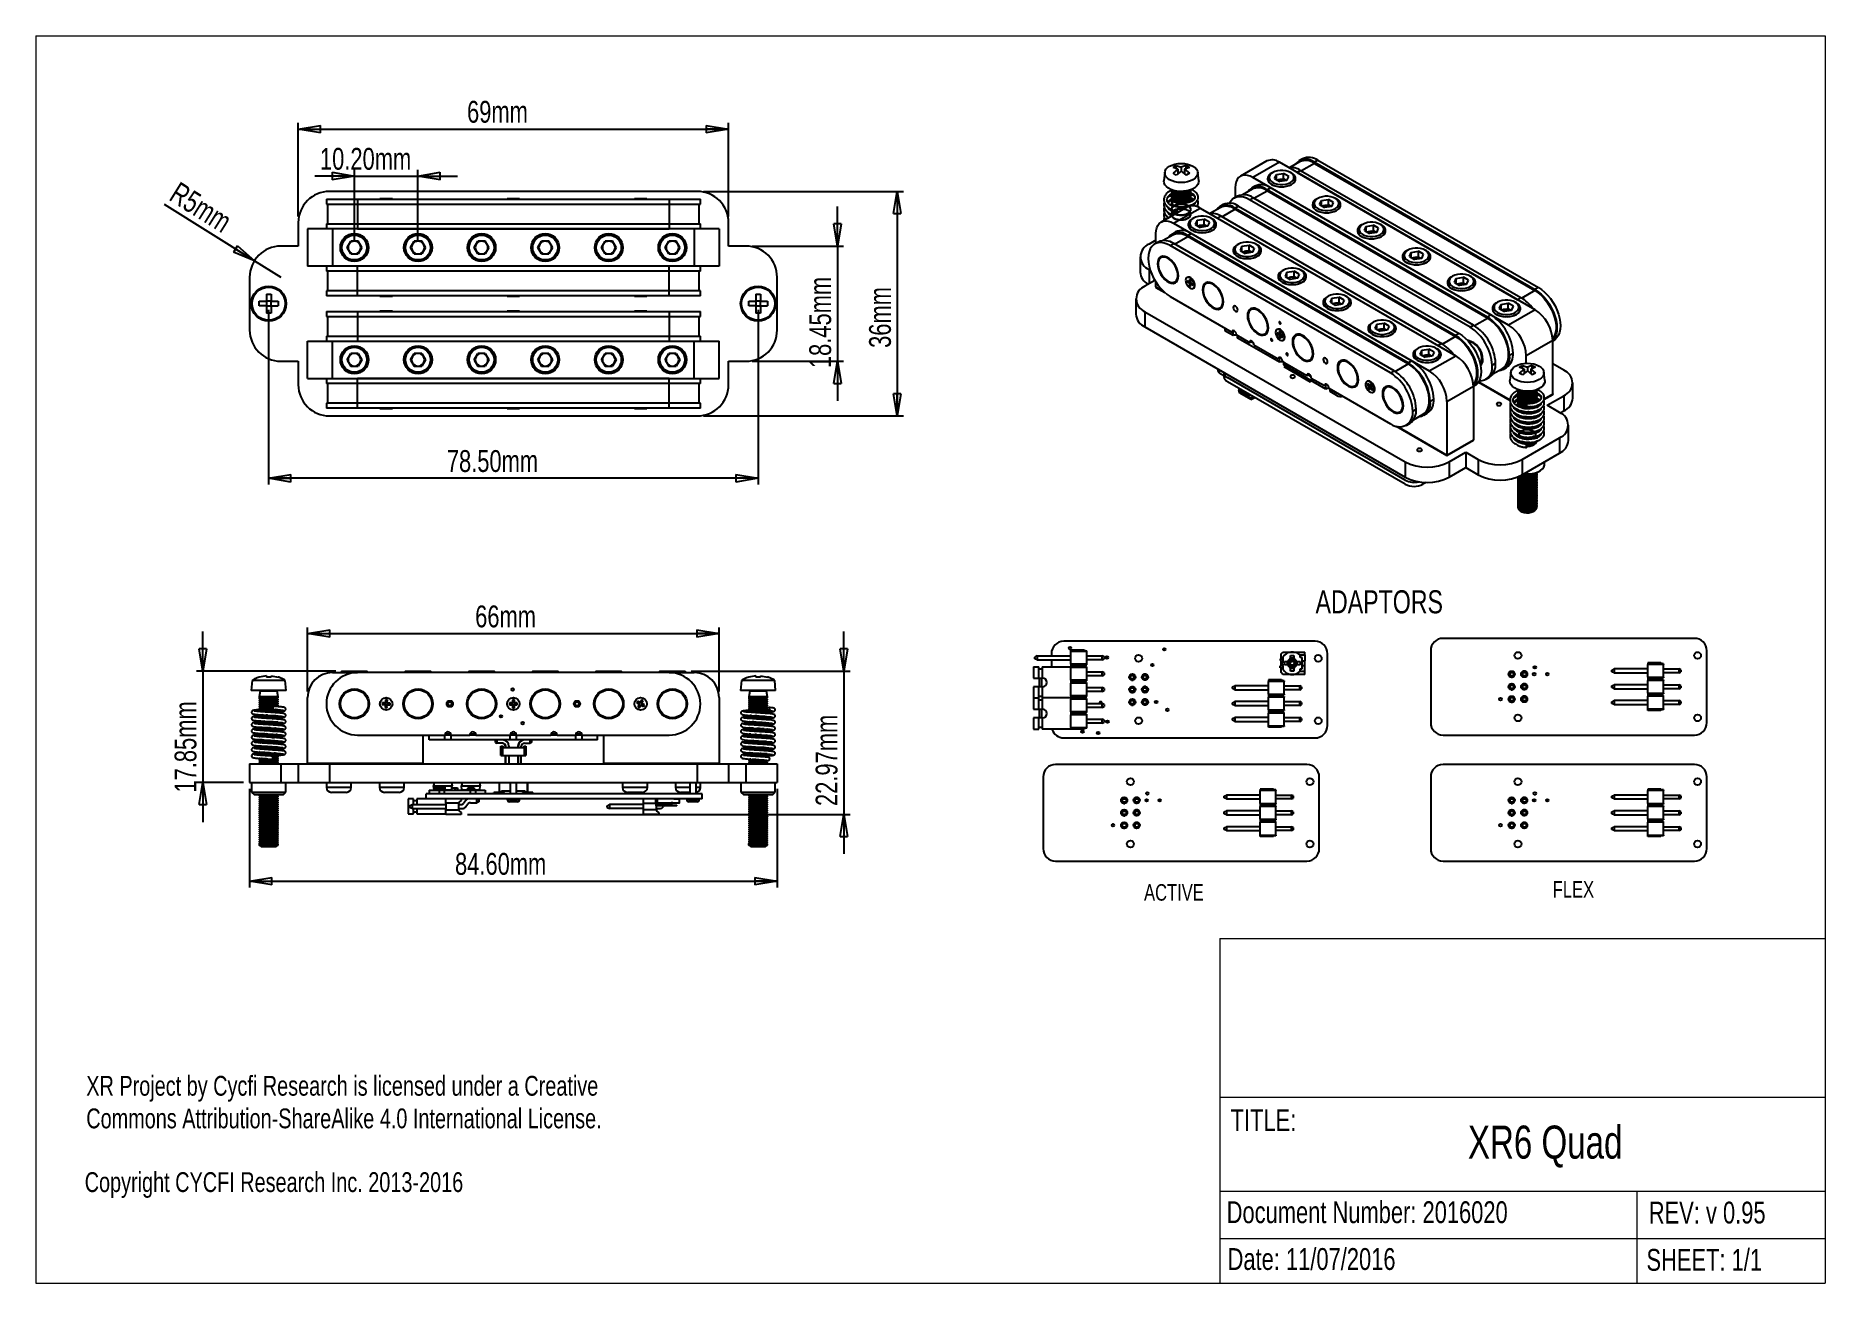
# Model space of a CAD drawing. Header units: millimetres. Extents: x 5 to 292, y 4 to 204.
import ezdxf

# ---------------------------------------------------------------- set-up
doc = ezdxf.new("R2010")
doc.units = ezdxf.units.MM
doc.layers.add('LAYER_1', color=179, linetype='Continuous')
doc.styles.add('SLDTEXTSTYLE0', font='TXT', dxfattribs={"width": 0.75})
doc.dimstyles.new('SLDDIMSTYLE0', dxfattribs={"dimtxt": 3.5, "dimasz": 3.556, "dimexe": 0, "dimexo": 0.0625, "dimgap": 0.875, "dimtad": 1, "dimrnd": 1e-09, "dimzin": 12, "dimdsep": 46, "dimtxsty": 'SLDTEXTSTYLE0', "dimblk1": 'CLOSED', "dimblk2": 'CLOSED', "dimsah": 1, "dimcen": 0.09, "dimadec": 0, "dimazin": 3, "dimtfac": 1, "dimtofl": 0, "dimtmove": 0, "dimatfit": 3, "dimldrblk": 'CLOSED', "dimfxl": 1, "dimfrac": 2, "dimtolj": 1, "dimtzin": 12, "dimarcsym": 0})
doc.dimstyles.new('SLDDIMSTYLE1', dxfattribs={"dimtxt": 3.5, "dimasz": 3.556, "dimexe": 0, "dimexo": 0.0625, "dimgap": 0.875, "dimtad": 1, "dimrnd": 1e-09, "dimzin": 12, "dimdsep": 46, "dimtxsty": 'SLDTEXTSTYLE0', "dimblk1": 'CLOSED', "dimblk2": 'CLOSED', "dimsah": 1, "dimcen": 0.09, "dimadec": 0, "dimazin": 3, "dimtfac": 1, "dimtmove": 0, "dimatfit": 0, "dimldrblk": 'CLOSED', "dimfxl": 1, "dimfrac": 2, "dimtolj": 1, "dimtzin": 12, "dimarcsym": 0})
doc.dimstyles.new('SLDDIMSTYLE2', dxfattribs={"dimtxt": 3.5, "dimasz": 3.556, "dimexe": 0, "dimexo": 0.0625, "dimgap": 0.875, "dimtad": 1, "dimrnd": 1e-09, "dimzin": 4, "dimdsep": 46, "dimtxsty": 'SLDTEXTSTYLE0', "dimblk1": 'CLOSED', "dimblk2": 'CLOSED', "dimsah": 1, "dimcen": 0.09, "dimadec": 0, "dimazin": 1, "dimtfac": 1, "dimtofl": 0, "dimtmove": 0, "dimatfit": 3, "dimldrblk": 'CLOSED', "dimfxl": 1, "dimfrac": 2, "dimtolj": 1, "dimtzin": 12, "dimarcsym": 0})
doc.dimstyles.new('SLDDIMSTYLE3', dxfattribs={"dimtxt": 3.5, "dimasz": 3.556, "dimexe": 0, "dimexo": 0.0625, "dimgap": 0.875, "dimtad": 1, "dimrnd": 1e-09, "dimzin": 4, "dimdsep": 46, "dimtxsty": 'SLDTEXTSTYLE0', "dimblk1": 'CLOSED', "dimblk2": 'CLOSED', "dimsah": 1, "dimcen": 0.09, "dimadec": 0, "dimazin": 1, "dimtfac": 1, "dimtmove": 0, "dimatfit": 0, "dimldrblk": 'CLOSED', "dimfxl": 1, "dimfrac": 2, "dimtolj": 1, "dimtzin": 12, "dimarcsym": 0})
doc.dimstyles.new('SLDDIMSTYLE4', dxfattribs={"dimtxt": 3.5, "dimasz": 3.556, "dimexe": 0, "dimexo": 0.0625, "dimgap": 0.875, "dimtad": 1, "dimrnd": 1e-09, "dimzin": 12, "dimdsep": 46, "dimtxsty": 'SLDTEXTSTYLE0', "dimblk1": 'CLOSED', "dimblk2": 'CLOSED', "dimsah": 1, "dimcen": 0, "dimadec": 0, "dimazin": 3, "dimtfac": 1, "dimtofl": 0, "dimtmove": 0, "dimatfit": 3, "dimldrblk": 'CLOSED', "dimfxl": 1, "dimfrac": 2, "dimtolj": 1, "dimtzin": 12, "dimarcsym": 0})

msp = doc.modelspace()

# ---------------------------------------------------------------- texts
at = {"layer": 'LAYER_1', "attachment_point": 1, "style": 'SLDTEXTSTYLE0'}
for s, insert, char_height in [('ADAPTORS', (210.177, 115.581), 3.7042), ('FLEX', (248.215, 68.95), 2.6458), ('ACTIVE', (182.671, 68.462), 2.6458), ('TITLE:', (196.554, 32.358), 3.5), ('XR6 Quad', (234.616, 29.75), 5.2917), ('Copyright CYCFI Research Inc. 2013-2016', (12.766, 22.275), 3.175), ('Document Number: 2016020', (195.922, 17.612), 3.5), ('REV: v 0.95', (263.626, 17.552), 3.5), ('Date: 11/07/2016', (196.07, 10.106), 3.5), ('SHEET: 1/1', (263.251, 9.971), 3.5)]:
    msp.add_mtext(s, dxfattribs=dict(at, insert=insert, char_height=char_height))

# ---------------------------------------------------------------- blocks, each defined once
blk = doc.blocks.new('SW_NOTE_0')
at = {"layer": 'LAYER_1', "color": 0, "char_height": 3.175, "attachment_point": 1, "style": 'SLDTEXTSTYLE0'}
for s, insert in [('XR Project by Cycfi Research is licensed under a Creative', (0, 4.09)), ('Commons Attribution-ShareAlike 4.0 International License.', (0, -1.14))]:
    blk.add_mtext(s, dxfattribs=dict(at, insert=insert))
blk = doc.blocks.new('_CLOSED')
at = {"color": 0, "linetype": 'ByBlock', "lineweight": -2}
for p, q in [((-1, 0.166667), (0, 0)), ((-1, 0.166667), (-1, -0.166667)), ((0, 0), (-1, -0.166667)), ((0, 0), (-1, 0))]:
    blk.add_line(p, q, dxfattribs=at)
blk = doc.blocks.new('_D')
at = {"layer": 'LAYER_1'}
for p, q in [((48.52, 99.37), (48.52, 109.63)), ((114.52, 99.37), (114.52, 109.63)), ((48.52, 108.63), (114.52, 108.63))]:
    blk.add_line(p, q, dxfattribs=at)
at = {"layer": 'LAYER_1', "xscale": 3.556, "yscale": 3.556, "rotation": 180}
blk.add_blockref('_CLOSED', (48.52, 108.63, 1.49), dxfattribs=at)
at = {"layer": 'LAYER_1', "xscale": 3.556, "yscale": 3.556}
blk.add_blockref('_CLOSED', (114.52, 108.63, 1.49), dxfattribs=at)
at = {"layer": 'LAYER_1', "insert": (75.39, 113.14), "char_height": 3.5, "attachment_point": 1, "style": 'SLDTEXTSTYLE0'}
blk.add_mtext('66mm', dxfattribs=at)
blk = doc.blocks.new('_D_1')
at = {"layer": 'LAYER_1'}
for p, q in [((134.52, 102.62), (134.52, 108.97)), ((110.02, 102.62), (135.52, 102.62)), ((134.52, 102.62), (134.52, 79.65)), ((74.17, 79.65), (135.52, 79.65)), ((134.52, 79.65), (134.52, 73.3))]:
    blk.add_line(p, q, dxfattribs=at)
at = {"layer": 'LAYER_1', "xscale": 3.556, "yscale": 3.556}
for p, rotation in [((134.52, 102.62, 1.49), 270), ((134.52, 79.65, 1.49), 90)]:
    blk.add_blockref('_CLOSED', p, dxfattribs=dict(at, rotation=rotation))
at = {"layer": 'LAYER_1', "insert": (130, 80.99), "char_height": 3.5, "attachment_point": 1, "rotation": 90, "style": 'SLDTEXTSTYLE0'}
blk.add_mtext('22.97mm', dxfattribs=at)
blk = doc.blocks.new('_D_2')
at = {"layer": 'LAYER_1'}
for p, q in [((39.22, 83.77), (39.22, 67.95)), ((123.82, 83.77), (123.82, 67.95)), ((39.22, 68.95), (123.82, 68.95))]:
    blk.add_line(p, q, dxfattribs=at)
at = {"layer": 'LAYER_1', "xscale": 3.556, "yscale": 3.556, "rotation": 180}
blk.add_blockref('_CLOSED', (39.22, 68.95, 1.49), dxfattribs=at)
at = {"layer": 'LAYER_1', "xscale": 3.556, "yscale": 3.556}
blk.add_blockref('_CLOSED', (123.82, 68.95, 1.49), dxfattribs=at)
at = {"layer": 'LAYER_1', "insert": (72.16, 73.46), "char_height": 3.5, "attachment_point": 1, "style": 'SLDTEXTSTYLE0'}
blk.add_mtext('84.60mm', dxfattribs=at)
blk = doc.blocks.new('_D_3')
at = {"layer": 'LAYER_1'}
for p, q in [((31.7, 102.62), (31.7, 108.97)), ((53.02, 102.62), (30.7, 102.62)), ((31.7, 102.62), (31.7, 84.77)), ((38.22, 84.77), (30.7, 84.77)), ((31.7, 84.77), (31.7, 78.42))]:
    blk.add_line(p, q, dxfattribs=at)
at = {"layer": 'LAYER_1', "xscale": 3.556, "yscale": 3.556}
for p, rotation in [((31.7, 102.62, 1.49), 270), ((31.7, 84.77, 1.49), 90)]:
    blk.add_blockref('_CLOSED', p, dxfattribs=dict(at, rotation=rotation))
at = {"layer": 'LAYER_1', "insert": (27.18, 83.14), "char_height": 3.5, "attachment_point": 1, "rotation": 90, "style": 'SLDTEXTSTYLE0'}
blk.add_mtext('17.85mm', dxfattribs=at)
blk = doc.blocks.new('_D_4')
at = {"layer": 'LAYER_1'}
for p, q in [((56.02, 182), (49.67, 182)), ((56.02, 171.53), (56.02, 183)), ((56.02, 182), (66.22, 182)), ((66.22, 171.53), (66.22, 183)), ((66.22, 182), (72.57, 182))]:
    blk.add_line(p, q, dxfattribs=at)
at = {"layer": 'LAYER_1', "xscale": 3.556, "yscale": 3.556}
blk.add_blockref('_CLOSED', (56.02, 182, 18.72), dxfattribs=at)
at = {"layer": 'LAYER_1', "xscale": 3.556, "yscale": 3.556, "rotation": 180}
blk.add_blockref('_CLOSED', (66.22, 182, 18.72), dxfattribs=at)
at = {"layer": 'LAYER_1', "insert": (50.5, 186.51), "char_height": 3.5, "attachment_point": 1, "style": 'SLDTEXTSTYLE0'}
blk.add_mtext('10.20mm', dxfattribs=at)
blk = doc.blocks.new('_D_5')
at = {"layer": 'LAYER_1'}
for p, q in [((47.02, 175.53), (47.02, 190.53)), ((47.02, 189.53), (116.02, 189.53)), ((116.02, 175.53), (116.02, 190.53))]:
    blk.add_line(p, q, dxfattribs=at)
at = {"layer": 'LAYER_1', "xscale": 3.556, "yscale": 3.556, "rotation": 180}
blk.add_blockref('_CLOSED', (47.02, 189.53, 18.72), dxfattribs=at)
at = {"layer": 'LAYER_1', "xscale": 3.556, "yscale": 3.556}
blk.add_blockref('_CLOSED', (116.02, 189.53, 18.72), dxfattribs=at)
at = {"layer": 'LAYER_1', "insert": (74.09, 194.05), "char_height": 3.5, "attachment_point": 1, "style": 'SLDTEXTSTYLE0'}
blk.add_mtext('69mm', dxfattribs=at)
blk = doc.blocks.new('_D_6')
at = {"layer": 'LAYER_1'}
for p, q in [((133.49, 170.76), (133.49, 177.11)), ((119.82, 170.76), (134.49, 170.76)), ((133.49, 170.76), (133.49, 152.31)), ((119.82, 152.31), (134.49, 152.31)), ((133.49, 152.31), (133.49, 145.96))]:
    blk.add_line(p, q, dxfattribs=at)
at = {"layer": 'LAYER_1', "xscale": 3.556, "yscale": 3.556}
for p, rotation in [((133.49, 170.76, 18.72), 270), ((133.49, 152.31, 18.72), 90)]:
    blk.add_blockref('_CLOSED', p, dxfattribs=dict(at, rotation=rotation))
at = {"layer": 'LAYER_1', "insert": (128.98, 151.2), "char_height": 3.5, "attachment_point": 1, "rotation": 90, "style": 'SLDTEXTSTYLE0'}
blk.add_mtext('18.45mm', dxfattribs=at)
blk = doc.blocks.new('_D_7')
at = {"layer": 'LAYER_1'}
for p, q in [((112.02, 179.53), (144.09, 179.53)), ((143.09, 179.53), (143.09, 143.53)), ((112.02, 143.53), (144.09, 143.53))]:
    blk.add_line(p, q, dxfattribs=at)
at = {"layer": 'LAYER_1', "xscale": 3.556, "yscale": 3.556}
for p, rotation in [((143.09, 179.53, 18.72), 90), ((143.09, 143.53, 18.72), 270)]:
    blk.add_blockref('_CLOSED', p, dxfattribs=dict(at, rotation=rotation))
at = {"layer": 'LAYER_1', "insert": (138.57, 154.44), "char_height": 3.5, "attachment_point": 1, "rotation": 90, "style": 'SLDTEXTSTYLE0'}
blk.add_mtext('36mm', dxfattribs=at)
blk = doc.blocks.new('_D_8')
at = {"layer": 'LAYER_1'}
for p, q in [((42.27, 160.53), (42.27, 132.53)), ((120.77, 160.53), (120.77, 132.53)), ((120.77, 133.53), (42.27, 133.53))]:
    blk.add_line(p, q, dxfattribs=at)
at = {"layer": 'LAYER_1', "xscale": 3.556, "yscale": 3.556, "rotation": 180}
blk.add_blockref('_CLOSED', (42.27, 133.53, 18.72), dxfattribs=at)
at = {"layer": 'LAYER_1', "xscale": 3.556, "yscale": 3.556}
blk.add_blockref('_CLOSED', (120.77, 133.53, 18.72), dxfattribs=at)
at = {"layer": 'LAYER_1', "insert": (70.85, 138.05), "char_height": 3.5, "attachment_point": 1, "style": 'SLDTEXTSTYLE0'}
blk.add_mtext('78.50mm', dxfattribs=at)
blk = doc.blocks.new('_D_9')
at = {"layer": 'LAYER_1'}
for q in [(25.57, 177.43), (44.22, 165.76)]:
    blk.add_line((39.98, 168.41), q, dxfattribs=at)
at = {"layer": 'LAYER_1', "xscale": 3.556, "yscale": 3.556, "rotation": 327.9534821134}
blk.add_blockref('_CLOSED', (39.98, 168.41, 18.72), dxfattribs=at)
at = {"layer": 'LAYER_1', "insert": (27.94, 181.22), "char_height": 3.5, "attachment_point": 1, "rotation": 327.9535, "style": 'SLDTEXTSTYLE0'}
blk.add_mtext('R5mm', dxfattribs=at)

# ---------------------------------------------------------------- dimensions: what is measured, and where the dimension line sits
at = {"layer": 'LAYER_1'}
for base, p1, p2, dimstyle, picture, middle in [((116.023, 189.534), (47.023, 174.534), (116.023, 174.534), 'SLDDIMSTYLE0', '_D_5', (81.048, 189.534)), ((66.223, 181.996), (56.023, 170.534), (66.223, 170.534), 'SLDDIMSTYLE3', '_D_4', (60.693, 181.996)), ((42.273, 133.534), (120.773, 161.534), (42.273, 161.534), 'SLDDIMSTYLE2', '_D_8', (81.048, 133.534)), ((114.523, 108.632), (48.523, 98.374), (114.523, 98.374), 'SLDDIMSTYLE0', '_D', (82.352, 108.632)), ((123.823, 68.945), (39.223, 84.774), (123.823, 84.774), 'SLDDIMSTYLE2', '_D_2', (82.352, 68.945))]:
    dim = msp.add_linear_dim(base=base, p1=p1, p2=p2, dimstyle=dimstyle, dxfattribs=at)
    dim.commit()
    dim.dimension.update_dxf_attribs({"geometry": picture, "text_midpoint": middle, "dimtype": 160})
dim = msp.add_radius_dim(center=(44.223, 165.759), mpoint=(39.985, 168.412), dimstyle='SLDDIMSTYLE4', dxfattribs=at)
dim.commit()
dim.dimension.update_dxf_attribs({"geometry": '_D_9', "text_midpoint": (31.369, 173.805), "dimtype": 164})
for base, p1, p2, dimstyle, picture, middle in [((143.086, 143.534), (111.023, 179.534), (111.023, 143.534), 'SLDDIMSTYLE0', '_D_7', (143.086, 161.398)), ((133.489, 152.309), (118.823, 170.759), (118.823, 152.309), 'SLDDIMSTYLE1', '_D_6', (133.489, 161.398)), ((31.696, 84.774), (54.023, 102.624), (39.223, 84.774), 'SLDDIMSTYLE1', '_D_3', (31.696, 93.33)), ((134.517, 79.651), (109.023, 102.624), (73.17, 79.651), 'SLDDIMSTYLE1', '_D_1', (134.517, 91.186))]:
    dim = msp.add_linear_dim(base=base, p1=p1, p2=p2, angle=90, dimstyle=dimstyle, dxfattribs=at)
    dim.commit()
    dim.dimension.update_dxf_attribs({"geometry": picture, "text_midpoint": middle, "dimtype": 160})

# ---------------------------------------------------------------- linework, layer by layer
at = {"color": 7, "linetype": 'Continuous', "lineweight": 18}
for p, q in [((4.92, 204.48), (291.92, 204.48)), ((4.92, 204.48), (4.92, 4.48)), ((291.92, 204.48), (291.92, 4.48)), ((194.842, 59.73), (291.92, 59.73)), ((194.842, 59.73), (194.842, 4.48)), ((291.92, 34.257), (194.842, 34.257)), ((194.842, 19.24), (291.92, 19.24)), ((261.764, 11.63), (261.764, 19.24)), ((194.842, 11.63), (291.92, 11.63)), ((261.764, 4.48), (261.764, 11.63)), ((4.92, 4.48), (291.92, 4.48))]:
    msp.add_line(p, q, dxfattribs=at)
at = {"color": 7, "linetype": 'Continuous', "lineweight": 25}
for p, q in [((202.376, 184.409), (198.133, 181.96)), ((204.375, 184.211), (200.133, 181.762)), ((245.388, 160.535), (204.375, 184.211)), ((207.604, 184.269), (206.041, 183.367)), ((208.079, 184.753), (207.513, 184.427)), ((210.57, 184.521), (210.004, 184.195)), ((210.004, 184.195), (245.359, 163.785)), ((210.004, 184.031), (245.359, 163.621)), ((210.57, 184.521), (245.925, 164.111)), ((185.991, 182.582), (185.848, 181.251)), ((187.317, 183.37), (187.847, 183.676)), ((188.112, 183.088), (187.317, 183.37)), ((188.112, 183.088), (187.317, 182.452)), ((187.847, 182.146), (187.317, 182.452)), ((187.847, 183.676), (188.642, 183.394)), ((187.847, 183.182), (187.847, 183.676)), ((188.642, 182.782), (187.847, 182.146)), ((188.112, 183.088), (188.112, 182.358)), ((188.18, 182.412), (188.112, 182.51)), ((189.438, 183.676), (188.642, 183.394)), ((188.642, 183.394), (188.642, 182.782)), ((188.642, 182.782), (189.438, 182.146)), ((189.106, 182.411), (189.173, 182.508)), ((189.968, 183.37), (189.173, 183.088)), ((189.173, 183.088), (189.968, 182.452)), ((189.173, 183.088), (189.173, 182.358)), ((189.438, 183.676), (189.968, 183.37)), ((189.438, 183.182), (189.438, 183.676)), ((189.968, 182.452), (189.438, 182.146)), ((191.437, 181.251), (191.294, 182.582)), ((241.145, 158.086), (200.133, 181.762)), ((203.315, 182.578), (203.138, 182.476)), ((203.589, 181.585), (203.894, 182.244)), ((203.589, 181.585), (204.423, 181.103)), ((203.894, 182.244), (205.035, 182.42)), ((203.894, 181.409), (203.894, 182.244)), ((203.981, 181.359), (204.464, 181.434)), ((205.564, 181.28), (204.423, 181.103)), ((204.464, 181.434), (205.035, 181.522)), ((205.869, 181.938), (205.035, 182.42)), ((205.035, 181.522), (205.035, 182.42)), ((205.452, 181.281), (205.035, 181.522)), ((205.477, 181.266), (205.452, 181.281)), ((205.477, 181.266), (205.452, 181.281)), ((205.564, 181.28), (205.869, 181.938)), ((206.32, 182.476), (206.143, 182.578)), ((207.77, 182.905), (207.204, 182.578)), ((207.204, 182.578), (242.559, 162.168)), ((207.77, 182.905), (243.125, 162.495)), ((51.523, 178.294), (51.523, 177.494)), ((51.523, 178.294), (56.523, 178.294)), ((111.023, 179.534), (52.023, 179.534)), ((56.523, 178.294), (56.523, 177.494)), ((56.523, 178.294), (106.523, 178.294)), ((60.123, 178.394), (60.123, 178.294)), ((60.123, 178.394), (62.123, 178.394)), ((62.123, 178.294), (62.123, 178.394)), ((80.523, 178.394), (80.523, 178.294)), ((80.523, 178.394), (81.523, 178.394)), ((81.523, 178.394), (82.523, 178.394)), ((82.523, 178.294), (82.523, 178.394)), ((100.923, 178.394), (100.923, 178.294)), ((100.923, 178.394), (102.921, 178.394)), ((102.921, 178.394), (102.923, 178.394)), ((102.923, 178.294), (102.923, 178.394)), ((106.523, 178.294), (106.523, 177.494)), ((106.523, 178.294), (111.523, 178.294)), ((111.523, 177.494), (111.523, 178.294)), ((187.142, 179.622), (187.142, 179.59)), ((187.142, 179.363), (187.142, 179.331)), ((187.142, 179.104), (187.142, 179.071)), ((187.142, 178.844), (187.142, 178.812)), ((187.142, 178.585), (187.142, 178.553)), ((187.142, 178.326), (187.142, 178.294)), ((187.142, 178.067), (187.142, 178.034)), ((190.142, 179.719), (190.142, 179.752)), ((190.142, 179.46), (190.142, 179.493)), ((190.142, 179.201), (190.142, 179.233)), ((190.142, 178.942), (190.142, 178.974)), ((190.142, 178.682), (190.142, 178.715)), ((190.142, 178.423), (190.142, 178.456)), ((190.142, 178.164), (190.142, 178.196)), ((197.661, 178.76), (197.096, 178.433)), ((197.304, 180.128), (197.304, 178.554)), ((199.996, 179.877), (198.461, 178.991)), ((199.595, 178.186), (200.161, 178.513)), ((234.951, 157.776), (199.595, 178.186)), ((200.461, 180.377), (199.896, 180.05)), ((235.516, 158.102), (200.161, 178.513)), ((202.396, 179.802), (202.961, 180.129)), ((237.751, 159.392), (202.396, 179.802)), ((237.751, 159.229), (202.396, 179.639)), ((238.317, 159.719), (202.961, 180.129)), ((210.527, 178.414), (210.35, 178.312)), ((210.801, 177.422), (211.107, 178.08)), ((211.107, 178.08), (212.247, 178.257)), ((211.107, 177.245), (211.107, 178.08)), ((213.082, 177.775), (212.247, 178.257)), ((212.247, 177.358), (212.247, 178.257)), ((213.533, 178.312), (213.356, 178.414)), ((51.523, 177.494), (56.523, 177.494)), ((51.723, 177.494), (51.723, 174.334)), ((56.523, 177.494), (106.523, 177.494)), ((56.523, 177.494), (56.523, 174.334)), ((106.523, 177.494), (111.523, 177.494)), ((106.523, 177.494), (106.523, 174.334)), ((111.323, 174.334), (111.323, 177.494)), ((189.648, 177.061), (185.405, 174.612)), ((186.523, 175.258), (186.401, 175.466)), ((186.557, 176.967), (186.501, 176.928)), ((186.557, 176.151), (186.501, 176.112)), ((186.557, 175.334), (186.501, 175.295)), ((186.849, 177.37), (187.161, 177.578)), ((186.849, 176.554), (187.037, 176.679)), ((186.849, 175.737), (187.037, 175.862)), ((187.127, 177.299), (187.032, 177.253)), ((187.133, 176.486), (187.032, 176.436)), ((187.156, 175.68), (187.032, 175.62)), ((187.142, 177.807), (187.142, 177.775)), ((187.142, 177.548), (187.142, 177.516)), ((187.142, 177.289), (187.142, 177.257)), ((187.142, 176.511), (187.142, 176.479)), ((187.142, 175.733), (187.142, 175.701)), ((187.245, 175.695), (187.21, 175.777)), ((187.263, 175.685), (187.215, 175.796)), ((187.219, 175.772), (187.337, 175.74)), ((187.436, 177.346), (187.29, 177.456)), ((187.405, 174.414), (191.648, 176.863)), ((190.108, 177.315), (190.07, 177.199)), ((190.141, 177.386), (190.081, 177.199)), ((190.142, 177.905), (190.142, 177.937)), ((190.587, 175.23), (190.41, 175.128)), ((191.166, 174.896), (192.307, 175.073)), ((191.648, 176.863), (232.66, 153.188)), ((193.142, 174.591), (192.307, 175.073)), ((192.307, 174.174), (192.307, 175.073)), ((194.876, 176.921), (193.313, 176.019)), ((193.592, 175.128), (193.416, 175.23)), ((195.042, 175.557), (194.476, 175.231)), ((194.476, 175.231), (229.831, 154.82)), ((195.351, 177.406), (194.785, 177.079)), ((195.042, 175.557), (230.397, 155.147)), ((197.842, 177.174), (197.276, 176.847)), ((197.276, 176.847), (232.631, 156.437)), ((197.276, 176.684), (232.631, 156.274)), ((197.842, 177.174), (233.197, 156.763)), ((210.801, 177.422), (211.636, 176.94)), ((211.193, 177.195), (211.677, 177.27)), ((212.776, 177.116), (211.636, 176.94)), ((211.677, 177.27), (212.247, 177.358)), ((212.665, 177.117), (212.247, 177.358)), ((212.689, 177.103), (212.665, 177.117)), ((212.69, 177.103), (212.665, 177.117)), ((212.776, 177.116), (213.082, 177.775)), ((47.023, 174.534), (47.023, 170.759)), ((48.523, 173.534), (48.523, 167.534)), ((52.523, 173.534), (48.523, 173.534)), ((51.523, 174.334), (51.523, 173.534)), ((51.523, 174.334), (56.523, 174.334)), ((52.523, 173.534), (52.523, 167.534)), ((110.523, 173.534), (52.523, 173.534)), ((56.523, 174.334), (56.523, 173.534)), ((56.523, 174.334), (106.523, 174.334)), ((56.523, 173.534), (106.523, 173.534)), ((106.523, 174.334), (106.523, 173.534)), ((106.523, 174.334), (111.523, 174.334)), ((110.523, 173.534), (110.523, 167.534)), ((114.523, 173.534), (110.523, 173.534)), ((111.523, 173.534), (111.523, 174.334)), ((114.523, 173.534), (114.523, 167.534)), ((116.023, 170.759), (116.023, 174.534)), ((184.576, 171.206), (184.576, 172.781)), ((187.268, 172.529), (185.733, 171.643)), ((187.734, 173.029), (187.168, 172.702)), ((187.405, 174.414), (228.417, 150.738)), ((189.668, 172.455), (190.233, 172.781)), ((225.023, 152.045), (189.668, 172.455)), ((225.023, 151.881), (189.668, 172.291)), ((225.589, 152.371), (190.233, 172.781)), ((191.166, 174.896), (190.861, 174.238)), ((190.861, 174.238), (191.696, 173.756)), ((191.166, 174.061), (191.166, 174.896)), ((191.253, 174.011), (191.736, 174.086)), ((192.836, 173.932), (191.696, 173.756)), ((191.736, 174.086), (192.307, 174.174)), ((192.724, 173.933), (192.307, 174.174)), ((192.749, 173.919), (192.724, 173.933)), ((192.749, 173.919), (192.724, 173.933)), ((193.142, 174.591), (192.836, 173.932)), ((217.74, 174.251), (217.563, 174.149)), ((218.014, 173.258), (218.319, 173.916)), ((218.014, 173.258), (218.848, 172.776)), ((218.319, 173.916), (219.46, 174.093)), ((218.319, 173.082), (218.319, 173.916)), ((218.406, 173.032), (218.889, 173.106)), ((219.989, 172.953), (218.848, 172.776)), ((218.889, 173.106), (219.46, 173.195)), ((220.294, 173.611), (219.46, 174.093)), ((219.46, 173.195), (219.46, 174.093)), ((219.877, 172.954), (219.46, 173.195)), ((219.902, 172.939), (219.877, 172.954)), ((219.902, 172.939), (219.877, 172.954)), ((219.989, 172.953), (220.294, 173.611)), ((220.745, 174.149), (220.568, 174.251)), ((47.023, 170.759), (44.223, 170.759)), ((54.842, 170.534), (55.433, 171.557)), ((55.433, 169.512), (54.842, 170.534)), ((56.613, 171.557), (55.433, 171.557)), ((55.433, 169.512), (56.613, 169.512)), ((57.204, 170.534), (56.613, 171.557)), ((57.204, 170.534), (56.613, 169.512)), ((65.042, 170.534), (65.633, 171.557)), ((65.633, 169.512), (65.042, 170.534)), ((66.813, 171.557), (65.633, 171.557)), ((65.633, 169.512), (66.813, 169.512)), ((67.404, 170.534), (66.813, 171.557)), ((67.404, 170.534), (66.813, 169.512)), ((75.242, 170.534), (75.833, 171.557)), ((75.833, 169.512), (75.242, 170.534)), ((77.013, 171.557), (75.833, 171.557)), ((75.833, 169.512), (77.013, 169.512)), ((77.604, 170.534), (77.013, 171.557)), ((77.604, 170.534), (77.013, 169.512)), ((85.442, 170.534), (86.033, 171.557)), ((86.033, 169.512), (85.442, 170.534)), ((87.213, 171.557), (86.033, 171.557)), ((86.033, 169.512), (87.213, 169.512)), ((87.804, 170.534), (87.213, 171.557)), ((87.804, 170.534), (87.213, 169.512)), ((95.642, 170.534), (96.233, 171.557)), ((96.233, 169.512), (95.642, 170.534)), ((97.413, 171.557), (96.233, 171.557)), ((96.233, 169.512), (97.413, 169.512)), ((98.004, 170.534), (97.413, 171.557)), ((98.004, 170.534), (97.413, 169.512)), ((105.842, 170.534), (106.433, 171.557)), ((106.433, 169.512), (105.842, 170.534)), ((107.613, 171.557), (106.433, 171.557)), ((106.433, 169.512), (107.613, 169.512)), ((108.204, 170.534), (107.613, 171.557)), ((108.204, 170.534), (107.613, 169.512)), ((118.823, 170.759), (116.023, 170.759)), ((184.576, 171.718), (183.498, 171.096)), ((184.933, 171.412), (184.368, 171.086)), ((186.868, 170.838), (187.433, 171.165)), ((222.223, 150.428), (186.868, 170.838)), ((222.789, 150.755), (187.433, 171.165)), ((197.799, 171.067), (197.622, 170.965)), ((198.379, 170.732), (198.073, 170.074)), ((198.073, 170.074), (198.908, 169.592)), ((198.379, 170.732), (199.519, 170.909)), ((198.379, 169.898), (198.379, 170.732)), ((198.465, 169.848), (198.949, 169.922)), ((200.048, 169.769), (198.908, 169.592)), ((198.949, 169.922), (199.519, 170.011)), ((200.354, 170.427), (199.519, 170.909)), ((199.519, 170.011), (199.519, 170.909)), ((199.937, 169.77), (199.519, 170.011)), ((199.961, 169.755), (199.937, 169.77)), ((199.962, 169.755), (199.937, 169.77)), ((200.354, 170.427), (200.048, 169.769)), ((200.805, 170.965), (200.628, 171.067)), ((224.952, 170.087), (224.775, 169.985)), ((225.226, 169.094), (225.532, 169.753)), ((225.532, 169.753), (226.672, 169.929)), ((225.532, 168.918), (225.532, 169.753)), ((227.507, 169.447), (226.672, 169.929)), ((226.672, 169.031), (226.672, 169.929)), ((227.201, 168.789), (227.507, 169.447)), ((227.958, 169.985), (227.781, 170.087)), ((52.523, 167.534), (48.523, 167.534)), ((51.523, 167.534), (51.523, 166.734)), ((56.523, 166.734), (51.523, 166.734)), ((51.723, 166.734), (51.723, 163.574)), ((110.523, 167.534), (52.523, 167.534)), ((56.523, 166.734), (56.523, 167.534)), ((106.523, 167.534), (56.523, 167.534)), ((106.523, 166.734), (56.523, 166.734)), ((56.523, 163.574), (56.523, 166.734)), ((106.523, 166.734), (106.523, 167.534)), ((111.523, 166.734), (106.523, 166.734)), ((106.523, 163.574), (106.523, 166.734)), ((114.523, 167.534), (110.523, 167.534)), ((111.323, 163.574), (111.323, 166.734)), ((111.523, 166.734), (111.523, 167.534)), ((182.034, 169.055), (182.034, 166.605)), ((183.498, 167.014), (183.648, 166.927)), ((205.012, 166.903), (204.835, 166.801)), ((205.591, 166.569), (205.286, 165.91)), ((205.591, 166.569), (206.732, 166.745)), ((205.591, 165.734), (205.591, 166.569)), ((207.567, 166.263), (206.732, 166.745)), ((206.732, 165.847), (206.732, 166.745)), ((208.017, 166.801), (207.841, 166.903)), ((225.226, 169.094), (226.061, 168.612)), ((225.618, 168.868), (226.102, 168.943)), ((227.201, 168.789), (226.061, 168.612)), ((226.102, 168.943), (226.672, 169.031)), ((227.09, 168.79), (226.672, 169.031)), ((227.114, 168.775), (227.09, 168.79)), ((227.115, 168.775), (227.09, 168.79)), ((39.223, 165.759), (39.223, 157.309)), ((123.823, 157.309), (123.823, 165.759)), ((184.403, 165.25), (182.809, 164.33)), ((184.576, 164.207), (184.576, 164.969)), ((184.576, 164.207), (184.576, 164.125)), ((184.576, 164.207), (185.744, 163.533)), ((184.576, 164.125), (185.982, 163.314)), ((189.62, 165.744), (189.55, 165.703)), ((189.615, 165.243), (189.602, 165.007)), ((189.7, 165.06), (189.602, 165.007)), ((189.602, 165.007), (189.937, 164.788)), ((189.951, 165.024), (189.615, 165.243)), ((189.839, 165.085), (190.133, 164.893)), ((189.937, 164.788), (189.915, 164.414)), ((190.013, 164.466), (189.915, 164.414)), ((189.915, 164.414), (190.126, 164.275)), ((190.133, 164.893), (189.937, 164.788)), ((189.973, 165.399), (189.951, 165.024)), ((190.14, 165.015), (189.951, 165.024)), ((190.184, 165.26), (189.973, 165.399)), ((190.133, 164.893), (190.114, 164.565)), ((190.126, 164.275), (190.148, 164.65)), ((190.155, 165.264), (190.14, 165.015)), ((190.242, 164.822), (190.148, 164.65)), ((190.148, 164.65), (190.484, 164.431)), ((190.162, 164.886), (190.184, 165.26)), ((190.497, 164.667), (190.162, 164.886)), ((190.242, 164.822), (190.474, 164.671)), ((190.459, 164.564), (190.474, 164.674)), ((190.474, 164.674), (190.474, 164.683)), ((190.484, 164.431), (190.497, 164.667)), ((190.549, 163.971), (190.62, 164.012)), ((205.286, 165.91), (206.121, 165.428)), ((205.678, 165.684), (206.161, 165.759)), ((207.261, 165.605), (206.121, 165.428)), ((206.161, 165.759), (206.732, 165.847)), ((207.149, 165.606), (206.732, 165.847)), ((207.174, 165.591), (207.149, 165.606)), ((207.174, 165.591), (207.149, 165.606)), ((207.567, 166.263), (207.261, 165.605)), ((232.165, 165.923), (231.988, 165.821)), ((232.439, 164.931), (232.744, 165.589)), ((232.439, 164.931), (233.273, 164.449)), ((232.744, 165.589), (233.885, 165.765)), ((232.744, 164.754), (232.744, 165.589)), ((232.831, 164.704), (233.314, 164.779)), ((234.414, 164.625), (233.273, 164.449)), ((233.314, 164.779), (233.885, 164.867)), ((234.719, 165.284), (233.885, 165.765)), ((233.885, 164.867), (233.885, 165.765)), ((234.302, 164.626), (233.885, 164.867)), ((234.327, 164.612), (234.302, 164.626)), ((234.327, 164.612), (234.302, 164.626)), ((234.414, 164.625), (234.719, 165.284)), ((235.17, 165.821), (234.993, 165.923)), ((245.925, 164.111), (245.359, 163.785)), ((40.773, 161.909), (41.898, 161.909)), ((40.773, 161.159), (40.773, 161.909)), ((41.898, 161.159), (40.773, 161.159)), ((41.898, 163.034), (42.648, 163.034)), ((41.898, 163.034), (41.898, 161.909)), ((42.648, 161.909), (41.898, 161.909)), ((41.898, 161.909), (41.898, 161.159)), ((41.898, 161.159), (41.898, 160.034)), ((41.898, 161.159), (42.648, 161.159)), ((42.648, 163.034), (42.648, 161.909)), ((42.648, 161.909), (43.773, 161.909)), ((42.648, 161.159), (42.648, 161.909)), ((42.648, 161.159), (42.648, 160.034)), ((42.648, 161.159), (43.773, 161.159)), ((43.773, 161.909), (43.773, 161.159)), ((51.523, 163.574), (51.523, 162.774)), ((56.523, 163.574), (51.523, 163.574)), ((56.523, 162.774), (51.523, 162.774)), ((56.523, 162.774), (56.523, 163.574)), ((106.523, 163.574), (56.523, 163.574)), ((106.523, 162.774), (56.523, 162.774)), ((60.123, 162.774), (60.123, 162.674)), ((60.43, 162.674), (60.123, 162.674)), ((62.123, 162.674), (60.43, 162.674)), ((62.123, 162.674), (62.123, 162.774)), ((80.523, 162.774), (80.523, 162.674)), ((80.687, 162.674), (80.523, 162.674)), ((82.523, 162.674), (80.687, 162.674)), ((82.523, 162.674), (82.523, 162.774)), ((100.923, 162.774), (100.923, 162.674)), ((102.923, 162.674), (100.923, 162.674)), ((102.923, 162.674), (102.923, 162.774)), ((106.523, 162.774), (106.523, 163.574)), ((111.523, 163.574), (106.523, 163.574)), ((111.523, 162.774), (106.523, 162.774)), ((111.523, 162.774), (111.523, 163.574)), ((119.273, 161.909), (120.398, 161.909)), ((119.273, 161.159), (119.273, 161.909)), ((120.398, 161.159), (119.273, 161.159)), ((120.398, 163.034), (121.148, 163.034)), ((120.398, 163.034), (120.398, 161.909)), ((121.148, 161.909), (120.398, 161.909)), ((120.398, 161.909), (120.398, 161.159)), ((120.398, 161.159), (120.398, 160.034)), ((120.398, 161.159), (121.148, 161.159)), ((121.148, 163.034), (121.148, 161.909)), ((121.148, 161.909), (122.273, 161.909)), ((121.148, 161.159), (121.148, 161.909)), ((121.148, 161.159), (121.148, 160.034)), ((121.148, 161.159), (122.273, 161.159)), ((122.273, 161.909), (122.273, 161.159)), ((181.344, 162.289), (181.344, 159.839)), ((186.868, 162.673), (196.767, 156.958)), ((193.706, 160.94), (193.758, 160.905)), ((212.224, 162.739), (212.047, 162.637)), ((212.804, 162.405), (212.498, 161.747)), ((212.498, 161.747), (213.333, 161.265)), ((212.804, 162.405), (213.944, 162.582)), ((212.804, 161.57), (212.804, 162.405)), ((212.89, 161.52), (213.374, 161.595)), ((214.473, 161.441), (213.333, 161.265)), ((213.374, 161.595), (213.944, 161.683)), ((214.779, 162.1), (213.944, 162.582)), ((213.944, 161.683), (213.944, 162.582)), ((214.362, 161.442), (213.944, 161.683)), ((214.386, 161.428), (214.362, 161.442)), ((214.387, 161.428), (214.362, 161.442)), ((214.779, 162.1), (214.473, 161.441)), ((215.23, 162.637), (215.053, 162.739)), ((239.377, 161.76), (239.2, 161.658)), ((239.651, 160.767), (239.957, 161.425)), ((239.651, 160.767), (240.486, 160.285)), ((239.957, 161.425), (241.097, 161.602)), ((239.957, 160.591), (239.957, 161.425)), ((241.932, 161.12), (241.097, 161.602)), ((241.097, 160.704), (241.097, 161.602)), ((241.626, 160.461), (241.932, 161.12)), ((242.383, 161.658), (242.206, 161.76)), ((243.125, 162.495), (242.559, 162.168)), ((42.648, 160.034), (41.898, 160.034)), ((42.921, 158.81), (42.921, 158.809)), ((51.523, 160.294), (51.523, 159.494)), ((51.523, 160.294), (56.523, 160.294)), ((51.523, 159.494), (56.523, 159.494)), ((51.723, 159.494), (51.723, 156.334)), ((56.523, 160.294), (56.523, 159.494)), ((56.523, 160.294), (106.523, 160.294)), ((56.523, 159.494), (106.523, 159.494)), ((56.523, 159.494), (56.523, 156.334)), ((60.123, 160.394), (60.123, 160.294)), ((60.123, 160.394), (62.123, 160.394)), ((62.123, 160.294), (62.123, 160.394)), ((80.523, 160.394), (80.523, 160.294)), ((80.523, 160.394), (82.358, 160.394)), ((82.358, 160.394), (82.523, 160.394)), ((82.523, 160.294), (82.523, 160.394)), ((100.923, 160.394), (100.923, 160.294)), ((100.923, 160.394), (102.616, 160.394)), ((102.616, 160.394), (102.923, 160.394)), ((102.923, 160.294), (102.923, 160.394)), ((106.523, 160.294), (106.523, 159.494)), ((106.523, 160.294), (111.523, 160.294)), ((106.523, 159.494), (111.523, 159.494)), ((106.523, 159.494), (106.523, 156.334)), ((111.323, 156.334), (111.323, 159.494)), ((111.523, 159.494), (111.523, 160.294)), ((121.148, 160.034), (120.398, 160.034)), ((182.809, 160.248), (224.528, 136.163)), ((182.809, 160.248), (182.809, 157.798)), ((219.437, 158.576), (219.26, 158.474)), ((220.016, 158.241), (219.711, 157.583)), ((220.016, 158.241), (221.157, 158.418)), ((220.016, 157.407), (220.016, 158.241)), ((221.992, 157.936), (221.157, 158.418)), ((221.157, 157.52), (221.157, 158.418)), ((221.992, 157.936), (221.686, 157.277)), ((222.442, 158.474), (222.266, 158.576)), ((234.951, 157.776), (235.516, 158.102)), ((237.751, 159.392), (238.317, 159.719)), ((240.043, 160.541), (240.527, 160.615)), ((241.626, 160.461), (240.486, 160.285)), ((240.527, 160.615), (241.097, 160.704)), ((241.514, 160.463), (241.097, 160.704)), ((245.388, 160.535), (241.145, 158.086)), ((241.539, 160.448), (241.514, 160.463)), ((241.54, 160.448), (241.514, 160.463)), ((48.523, 149.534), (48.523, 155.534)), ((48.523, 155.534), (52.523, 155.534)), ((51.523, 156.334), (51.523, 155.534)), ((51.523, 156.334), (56.523, 156.334)), ((52.523, 149.534), (52.523, 155.534)), ((52.523, 155.534), (110.523, 155.534)), ((56.523, 156.334), (56.523, 155.534)), ((56.523, 156.334), (106.523, 156.334)), ((56.523, 155.534), (106.523, 155.534)), ((106.523, 156.334), (106.523, 155.534)), ((106.523, 156.334), (111.523, 156.334)), ((110.523, 149.534), (110.523, 155.534)), ((110.523, 155.534), (114.523, 155.534)), ((111.523, 155.534), (111.523, 156.334)), ((114.523, 149.534), (114.523, 155.534)), ((182.809, 157.798), (224.528, 133.714)), ((195.612, 157.625), (195.612, 157.438)), ((196.961, 156.42), (195.905, 157.029)), ((196.767, 156.958), (197.121, 157.162)), ((196.961, 156.42), (196.961, 157.07)), ((197.474, 156.55), (199.595, 155.325)), ((197.683, 156.003), (197.683, 156.429)), ((204.386, 152.133), (197.683, 156.003)), ((199.595, 155.325), (199.949, 155.529)), ((200.243, 155.178), (199.792, 155.439)), ((200.918, 156.777), (200.97, 156.742)), ((204.045, 157.417), (203.975, 157.376)), ((204.368, 156.693), (204.033, 156.887)), ((204.033, 156.887), (204.033, 156.642)), ((204.129, 156.698), (204.033, 156.642)), ((204.033, 156.642), (204.368, 156.448)), ((204.267, 156.73), (204.561, 156.56)), ((204.581, 156.959), (204.368, 157.081)), ((204.368, 157.081), (204.368, 156.693)), ((204.561, 156.686), (204.368, 156.693)), ((204.561, 156.56), (204.368, 156.448)), ((204.368, 156.448), (204.368, 156.061)), ((204.465, 156.116), (204.368, 156.061)), ((204.368, 156.061), (204.581, 155.938)), ((204.561, 156.949), (204.561, 156.686)), ((204.561, 156.56), (204.561, 156.219)), ((204.581, 156.571), (204.581, 156.959)), ((204.916, 156.377), (204.581, 156.571)), ((204.67, 156.497), (204.581, 156.326)), ((204.581, 155.938), (204.581, 156.326)), ((204.581, 156.326), (204.916, 156.132)), ((204.67, 156.497), (204.898, 156.365)), ((204.889, 156.259), (204.899, 156.346)), ((204.899, 156.346), (204.897, 156.388)), ((204.916, 156.132), (204.916, 156.377)), ((204.974, 155.644), (205.045, 155.684)), ((219.711, 157.583), (220.545, 157.101)), ((220.103, 157.357), (220.586, 157.431)), ((221.686, 157.277), (220.545, 157.101)), ((220.586, 157.431), (221.157, 157.52)), ((221.574, 157.279), (221.157, 157.52)), ((221.599, 157.264), (221.574, 157.279)), ((221.599, 157.264), (221.574, 157.279)), ((230.397, 155.147), (229.831, 154.82)), ((233.197, 156.763), (232.631, 156.437)), ((248.216, 155.636), (243.973, 153.187)), ((248.216, 155.578), (248.425, 155.698)), ((248.216, 147.063), (248.216, 155.636)), ((44.223, 152.309), (47.023, 152.309)), ((47.023, 152.309), (47.023, 148.534)), ((54.842, 152.534), (55.433, 153.557)), ((54.842, 152.534), (55.433, 151.512)), ((56.613, 153.557), (55.433, 153.557)), ((56.613, 153.557), (57.204, 152.534)), ((57.204, 152.534), (56.613, 151.512)), ((65.042, 152.534), (65.633, 153.557)), ((65.042, 152.534), (65.633, 151.512)), ((66.813, 153.557), (65.633, 153.557)), ((66.813, 153.557), (67.404, 152.534)), ((67.404, 152.534), (66.813, 151.512)), ((75.242, 152.534), (75.833, 153.557)), ((75.242, 152.534), (75.833, 151.512)), ((77.013, 153.557), (75.833, 153.557)), ((77.013, 153.557), (77.604, 152.534)), ((77.604, 152.534), (77.013, 151.512)), ((85.442, 152.534), (86.033, 153.557)), ((85.442, 152.534), (86.033, 151.512)), ((87.213, 153.557), (86.033, 153.557)), ((87.213, 153.557), (87.804, 152.534)), ((87.804, 152.534), (87.213, 151.512)), ((95.642, 152.534), (96.233, 153.557)), ((95.642, 152.534), (96.233, 151.512)), ((97.413, 153.557), (96.233, 153.557)), ((97.413, 153.557), (98.004, 152.534)), ((98.004, 152.534), (97.413, 151.512)), ((105.842, 152.534), (106.433, 153.557)), ((105.842, 152.534), (106.433, 151.512)), ((107.613, 153.557), (106.433, 153.557)), ((107.613, 153.557), (108.204, 152.534)), ((108.204, 152.534), (107.613, 151.512)), ((116.023, 152.309), (118.823, 152.309)), ((116.023, 148.534), (116.023, 152.309)), ((200.303, 154.917), (204.192, 152.672)), ((204.192, 152.672), (204.545, 152.876)), ((204.386, 152.133), (204.386, 152.784)), ((204.899, 152.264), (208.788, 150.019)), ((205.107, 151.717), (205.107, 152.143)), ((208.131, 152.613), (208.183, 152.578)), ((225.023, 152.045), (225.589, 152.371)), ((226.649, 154.412), (226.472, 154.31)), ((227.229, 154.078), (226.923, 153.419)), ((226.923, 153.419), (227.758, 152.937)), ((227.229, 154.078), (228.369, 154.254)), ((227.229, 153.243), (227.229, 154.078)), ((227.315, 153.193), (227.799, 153.268)), ((228.898, 153.114), (227.758, 152.937)), ((227.799, 153.268), (228.369, 153.356)), ((229.204, 153.772), (228.369, 154.254)), ((228.369, 153.356), (228.369, 154.254)), ((228.787, 153.115), (228.369, 153.356)), ((228.417, 150.738), (232.66, 153.188)), ((228.811, 153.1), (228.787, 153.115)), ((228.812, 153.1), (228.787, 153.115)), ((229.204, 153.772), (228.898, 153.114)), ((229.655, 154.31), (229.478, 154.412)), ((241.286, 153.269), (241.852, 153.595)), ((243.973, 151.973), (243.973, 153.187)), ((48.523, 149.534), (52.523, 149.534)), ((51.523, 149.534), (51.523, 148.734)), ((52.523, 149.534), (110.523, 149.534)), ((55.433, 151.512), (56.613, 151.512)), ((56.523, 148.734), (56.523, 149.534)), ((106.523, 149.534), (56.523, 149.534)), ((65.633, 151.512), (66.813, 151.512)), ((75.833, 151.512), (77.013, 151.512)), ((86.033, 151.512), (87.213, 151.512)), ((96.233, 151.512), (97.413, 151.512)), ((106.433, 151.512), (107.613, 151.512)), ((106.523, 148.734), (106.523, 149.534)), ((110.523, 149.534), (114.523, 149.534)), ((111.523, 148.734), (111.523, 149.534)), ((194.568, 150.826), (194.568, 151.009)), ((194.724, 150.442), (194.568, 150.826)), ((194.724, 150.919), (194.724, 150.442)), ((194.724, 150.442), (195.481, 150.005)), ((195.481, 150.482), (195.481, 149.84)), ((224.563, 133.226), (196.067, 149.676)), ((205.308, 151.601), (205.083, 151.471)), ((205.083, 151.471), (209.325, 149.022)), ((211.811, 147.847), (205.107, 151.717)), ((206.201, 151.085), (206.13, 151.044)), ((209.312, 149.207), (206.13, 151.044)), ((206.13, 151.044), (206.13, 150.866)), ((208.788, 150.019), (209.141, 150.223)), ((209.435, 149.872), (208.984, 150.132)), ((209.383, 149.249), (209.312, 149.207)), ((209.495, 149.61), (211.616, 148.386)), ((222.223, 150.428), (222.789, 150.755)), ((237.451, 149.363), (238.016, 149.689)), ((238.486, 151.652), (239.052, 151.979)), ((238.616, 150.267), (240.151, 151.152)), ((240.251, 150.979), (240.816, 151.306)), ((241.498, 150.538), (241.356, 149.207)), ((242.824, 151.326), (243.355, 151.632)), ((243.62, 151.044), (242.824, 151.326)), ((243.62, 151.044), (242.824, 150.408)), ((243.355, 150.101), (242.824, 150.408)), ((243.355, 151.632), (244.15, 151.35)), ((243.355, 151.138), (243.355, 151.632)), ((244.15, 150.738), (243.355, 150.101)), ((243.62, 151.044), (243.62, 150.314)), ((243.687, 150.368), (243.62, 150.466)), ((244.946, 151.632), (244.15, 151.35)), ((244.15, 151.35), (244.15, 150.738)), ((244.15, 150.738), (244.946, 150.101)), ((244.614, 150.367), (244.681, 150.464)), ((245.476, 151.326), (244.681, 151.044)), ((244.681, 151.044), (245.476, 150.408)), ((244.681, 151.044), (244.681, 150.314)), ((244.946, 151.632), (245.476, 151.326)), ((244.946, 151.138), (244.946, 151.632)), ((245.476, 150.408), (244.946, 150.101)), ((246.945, 149.207), (246.802, 150.538)), ((249.984, 150.859), (248.216, 151.879)), ((56.523, 148.734), (51.523, 148.734)), ((51.723, 148.734), (51.723, 145.574)), ((106.523, 148.734), (56.523, 148.734)), ((56.523, 145.574), (56.523, 148.734)), ((111.523, 148.734), (106.523, 148.734)), ((106.523, 145.574), (106.523, 148.734)), ((111.323, 145.574), (111.323, 148.734)), ((224.563, 132.573), (196.067, 149.023)), ((197.867, 147.984), (197.867, 147.656)), ((197.867, 147.656), (199.352, 146.799)), ((198.044, 147.186), (197.867, 147.656)), ((199.811, 146.166), (198.044, 147.186)), ((199.352, 146.799), (199.352, 147.127)), ((199.352, 146.799), (199.39, 146.698)), ((199.742, 146.902), (199.39, 146.698)), ((199.39, 146.698), (199.736, 146.367)), ((200.202, 146.636), (199.736, 146.367)), ((199.811, 146.166), (200.414, 146.514)), ((209.312, 149.207), (209.312, 149.029)), ((209.325, 149.022), (209.551, 149.152)), ((211.616, 148.386), (211.97, 148.59)), ((211.811, 147.847), (211.811, 148.498)), ((212.323, 147.978), (222.223, 142.263)), ((212.532, 147.431), (212.532, 147.857)), ((213.586, 146.823), (212.532, 147.431)), ((218.47, 149.089), (218.399, 149.048)), ((218.56, 148.728), (218.46, 148.57)), ((218.566, 148.603), (218.46, 148.57)), ((218.46, 148.57), (218.756, 148.215)), ((218.856, 148.373), (218.56, 148.728)), ((218.756, 148.215), (218.597, 147.966)), ((218.702, 147.998), (218.597, 147.966)), ((218.597, 147.966), (218.784, 147.742)), ((218.967, 148.281), (218.756, 148.215)), ((218.784, 147.742), (218.943, 147.991)), ((218.967, 148.281), (218.827, 148.062)), ((219.015, 148.623), (218.856, 148.373)), ((219.019, 148.362), (218.856, 148.373)), ((218.892, 148.371), (218.967, 148.281)), ((219.048, 148.144), (218.943, 147.991)), ((218.943, 147.991), (219.238, 147.637)), ((219.202, 148.399), (219.015, 148.623)), ((219.111, 148.508), (219.019, 148.362)), ((219.043, 148.149), (219.202, 148.399)), ((219.339, 147.795), (219.043, 148.149)), ((219.071, 148.556), (219.063, 148.564)), ((219.235, 147.8), (219.286, 147.858)), ((219.238, 147.637), (219.339, 147.795)), ((219.399, 147.316), (219.47, 147.357)), ((231.246, 145.839), (235.488, 148.289)), ((235.488, 148.23), (235.697, 148.35)), ((235.488, 148.289), (235.488, 139.715)), ((236.314, 148.954), (241.378, 146.03)), ((236.35, 149.014), (241.38, 146.11)), ((242.65, 147.578), (242.65, 147.546)), ((242.65, 147.319), (242.65, 147.287)), ((242.65, 147.06), (242.65, 147.027)), ((242.65, 146.8), (242.65, 146.768)), ((242.65, 146.541), (242.65, 146.509)), ((245.65, 147.675), (245.65, 147.708)), ((245.65, 147.416), (245.65, 147.449)), ((245.65, 147.157), (245.65, 147.189)), ((245.65, 146.898), (245.65, 146.93)), ((245.65, 146.638), (245.65, 146.671)), ((245.65, 146.379), (245.65, 146.412)), ((246.816, 146.173), (248.216, 146.981)), ((246.838, 146.267), (248.216, 147.063)), ((247.315, 145.236), (249.984, 146.777)), ((248.216, 147.063), (248.216, 146.981)), ((249.984, 146.777), (249.984, 144.327)), ((251.448, 146.368), (251.448, 148.818)), ((51.523, 145.574), (51.523, 144.774)), ((56.523, 145.574), (51.523, 145.574)), ((56.523, 144.774), (51.523, 144.774)), ((52.023, 143.534), (111.023, 143.534)), ((56.523, 144.774), (56.523, 145.574)), ((106.523, 145.574), (56.523, 145.574)), ((106.523, 144.774), (56.523, 144.774)), ((60.123, 144.774), (60.123, 144.674)), ((60.125, 144.674), (60.123, 144.674)), ((62.123, 144.674), (60.125, 144.674)), ((62.123, 144.674), (62.123, 144.774)), ((80.523, 144.774), (80.523, 144.674)), ((81.523, 144.674), (80.523, 144.674)), ((82.523, 144.674), (81.523, 144.674)), ((82.523, 144.674), (82.523, 144.774)), ((100.923, 144.774), (100.923, 144.674)), ((102.923, 144.674), (100.923, 144.674)), ((102.923, 144.674), (102.923, 144.774)), ((106.523, 144.774), (106.523, 145.574)), ((111.523, 145.574), (106.523, 145.574)), ((111.523, 144.774), (106.523, 144.774)), ((111.523, 144.774), (111.523, 145.574)), ((199.736, 146.367), (199.811, 146.166)), ((222.556, 144.286), (222.607, 144.251)), ((225.758, 144.304), (226.324, 144.631)), ((225.888, 142.919), (227.423, 143.805)), ((227.523, 143.632), (228.088, 143.958)), ((228.559, 145.921), (229.124, 146.247)), ((231.246, 145.839), (231.246, 137.266)), ((242, 144.017), (242.043, 144.085)), ((242.003, 144.838), (242.043, 144.901)), ((242.01, 145.665), (242.043, 145.646)), ((242.087, 144.047), (242.018, 143.993)), ((242.087, 144.864), (242.033, 144.821)), ((242.048, 145.725), (242.103, 145.693)), ((242.379, 144.439), (242.548, 144.567)), ((242.379, 143.623), (242.548, 143.75)), ((242.526, 145.367), (242.671, 145.283)), ((242.664, 145.191), (242.543, 145.142)), ((242.693, 144.387), (242.543, 144.325)), ((242.679, 143.565), (242.543, 143.509)), ((242.588, 145.413), (242.69, 145.354)), ((242.65, 146.282), (242.65, 146.25)), ((242.65, 146.023), (242.65, 145.99)), ((242.65, 145.763), (242.65, 145.731)), ((242.65, 145.504), (242.65, 145.472)), ((242.65, 145.245), (242.65, 145.212)), ((242.65, 144.467), (242.65, 144.435)), ((242.65, 143.689), (242.65, 143.657)), ((242.659, 144.207), (242.693, 144.311)), ((242.659, 143.429), (242.693, 143.534)), ((245.346, 145.117), (245.145, 144.93)), ((245.289, 144.286), (245.145, 144.152)), ((245.649, 143.56), (245.552, 143.261)), ((245.649, 143.527), (245.564, 143.264)), ((245.649, 144.338), (245.566, 144.082)), ((245.649, 144.305), (245.578, 144.085)), ((245.649, 145.083), (245.592, 144.906)), ((245.649, 145.861), (245.614, 145.75)), ((245.65, 146.12), (245.65, 146.152)), ((245.65, 145.861), (245.65, 145.893)), ((245.65, 145.083), (245.65, 145.115)), ((245.65, 144.305), (245.65, 144.338)), ((245.65, 143.527), (245.65, 143.56)), ((249.294, 144.093), (247.315, 145.236)), ((249.433, 144.009), (249.984, 144.327)), ((223.108, 141.882), (231.246, 137.184)), ((223.346, 141.826), (231.246, 137.266)), ((224.723, 142.015), (225.288, 142.342)), ((242, 143.2), (242.043, 143.268)), ((242, 142.384), (242.043, 142.452)), ((242, 141.567), (242.043, 141.635)), ((242, 140.751), (242.043, 140.819)), ((242.087, 143.231), (242.018, 143.176)), ((242.087, 142.414), (242.018, 142.36)), ((242.087, 141.598), (242.018, 141.543)), ((242.379, 142.806), (242.548, 142.934)), ((242.379, 141.99), (242.548, 142.117)), ((242.379, 141.173), (242.548, 141.3)), ((242.693, 142.754), (242.543, 142.692)), ((242.616, 141.906), (242.543, 141.876)), ((242.65, 141.875), (242.65, 141.842)), ((242.65, 141.097), (242.65, 141.064)), ((242.659, 142.652), (242.693, 142.756)), ((242.659, 141.874), (242.693, 141.978)), ((244.03, 143.385), (243.766, 143.405)), ((245.649, 142.782), (245.538, 142.44)), ((245.649, 142.75), (245.55, 142.443)), ((245.649, 140.935), (245.614, 140.825)), ((245.65, 142.49), (245.65, 142.523)), ((245.65, 141.713), (245.65, 141.745)), ((245.65, 140.935), (245.65, 140.967)), ((250.759, 139.602), (250.759, 142.052)), ((231.246, 137.266), (235.488, 139.715)), ((231.246, 137.184), (235.488, 139.633)), ((235.488, 139.715), (235.488, 139.633)), ((242.65, 140.319), (242.65, 140.287)), ((242.65, 139.541), (242.65, 139.531)), ((243.319, 136.561), (249.294, 140.011)), ((245.328, 139.397), (245.145, 139.226)), ((245.526, 139.447), (245.558, 139.401)), ((245.649, 140.157), (245.602, 140.01)), ((245.65, 140.157), (245.65, 140.19)), ((249.294, 140.011), (249.294, 137.561)), ((224.528, 136.163), (224.528, 133.714)), ((231.246, 137.266), (231.246, 137.184)), ((231.599, 136.163), (234.268, 137.704)), ((231.599, 136.163), (231.599, 133.714)), ((231.599, 133.714), (234.268, 135.255)), ((234.268, 137.704), (236.248, 136.561)), ((234.268, 137.704), (234.268, 135.255)), ((234.268, 135.255), (236.248, 134.112)), ((236.248, 136.561), (236.248, 134.112)), ((243.319, 134.112), (249.294, 137.561)), ((243.319, 136.561), (243.319, 134.112)), ((246.9, 135.816), (246.9, 136.179)), ((227.907, 132.87), (227.392, 132.573)), ((242.65, 133.579), (242.65, 133.546)), ((242.65, 133.319), (242.65, 133.287)), ((242.65, 133.06), (242.65, 133.028)), ((242.65, 132.801), (242.65, 132.768)), ((242.65, 132.542), (242.65, 132.509)), ((242.65, 132.282), (242.65, 132.25)), ((242.65, 132.023), (242.65, 131.991)), ((245.65, 134.194), (245.65, 134.227)), ((245.65, 133.935), (245.65, 133.967)), ((245.65, 133.676), (245.65, 133.708)), ((245.65, 133.417), (245.65, 133.449)), ((245.65, 133.157), (245.65, 133.19)), ((245.65, 132.898), (245.65, 132.93)), ((245.65, 132.639), (245.65, 132.671)), ((245.65, 132.38), (245.65, 132.412)), ((245.65, 132.12), (245.65, 132.153)), ((245.777, 134.51), (246.095, 134.694)), ((242.65, 131.764), (242.65, 131.731)), ((242.65, 131.505), (242.65, 131.472)), ((242.65, 131.245), (242.65, 131.213)), ((242.65, 130.986), (242.65, 130.954)), ((242.65, 130.727), (242.65, 130.694)), ((242.65, 130.468), (242.65, 130.435)), ((242.65, 130.208), (242.65, 130.176)), ((242.65, 129.949), (242.65, 129.917)), ((242.65, 129.69), (242.65, 129.657)), ((242.65, 129.431), (242.65, 129.398)), ((242.65, 129.171), (242.65, 129.139)), ((245.65, 131.861), (245.65, 131.893)), ((245.65, 131.602), (245.65, 131.634)), ((245.65, 131.343), (245.65, 131.375)), ((245.65, 131.083), (245.65, 131.116)), ((245.65, 130.824), (245.65, 130.856)), ((245.65, 130.565), (245.65, 130.597)), ((245.65, 130.306), (245.65, 130.338)), ((245.65, 130.046), (245.65, 130.079)), ((245.65, 129.787), (245.65, 129.819)), ((245.65, 129.528), (245.65, 129.56)), ((245.65, 129.269), (245.65, 129.301)), ((242.65, 128.912), (242.65, 128.871)), ((244.123, 128.005), (244.129, 128.005)), ((244.129, 128.005), (244.172, 128.005)), ((244.172, 128.005), (244.177, 128.005)), ((245.65, 128.871), (245.65, 129.042)), ((210.107, 107.407), (169.807, 107.407)), ((270.943, 107.873), (230.643, 107.873)), ((165.554, 105.054), (165.154, 104.874)), ((165.154, 104.604), (165.154, 104.874)), ((165.554, 104.424), (165.154, 104.604)), ((165.554, 105.054), (165.554, 104.424)), ((165.554, 105.054), (170.954, 105.054)), ((165.554, 104.424), (170.954, 104.424)), ((167.807, 105.407), (167.807, 105.054)), ((167.807, 104.424), (167.807, 103.309)), ((170.954, 106.009), (173.054, 106.009)), ((170.954, 105.759), (170.954, 106.009)), ((173.454, 105.759), (170.954, 105.759)), ((170.954, 103.719), (170.954, 105.759)), ((173.454, 103.719), (170.954, 103.719)), ((170.954, 103.719), (170.954, 103.469)), ((173.054, 103.469), (170.954, 103.469)), ((170.954, 103.469), (170.954, 103.309)), ((173.054, 106.009), (173.054, 105.955)), ((173.054, 105.955), (173.454, 105.866)), ((173.454, 103.611), (173.054, 103.522)), ((173.054, 103.469), (173.054, 103.522)), ((173.054, 103.415), (173.054, 103.469)), ((173.454, 103.326), (173.054, 103.415)), ((173.454, 105.866), (173.454, 105.759)), ((173.454, 105.759), (173.454, 103.719)), ((173.454, 105.054), (173.553, 105.054)), ((173.454, 104.424), (173.553, 104.424)), ((173.454, 103.719), (173.454, 103.611)), ((173.454, 103.326), (173.454, 103.219)), ((173.553, 105.054), (174.194, 105.054)), ((174.194, 104.424), (173.553, 104.424)), ((174.194, 105.054), (174.504, 105.054)), ((174.504, 104.424), (174.194, 104.424)), ((174.504, 105.054), (174.904, 105.054)), ((174.904, 104.424), (174.504, 104.424)), ((174.904, 105.054), (175.954, 105.054)), ((175.954, 104.424), (174.904, 104.424)), ((175.954, 104.424), (175.954, 105.054)), ((176.254, 104.904), (175.954, 105.054)), ((175.954, 104.424), (176.254, 104.574)), ((176.254, 104.904), (176.254, 104.574)), ((204.487, 104.612), (204.487, 104.307)), ((204.487, 104.612), (204.922, 104.612)), ((204.487, 104.307), (204.737, 104.307)), ((204.487, 103.152), (204.487, 103.457)), ((204.737, 103.457), (204.487, 103.457)), ((204.637, 105.382), (204.937, 105.682)), ((204.637, 104.632), (204.637, 105.382)), ((204.637, 104.632), (204.922, 104.632)), ((204.637, 104.302), (204.737, 104.302)), ((204.637, 103.462), (204.637, 104.302)), ((204.737, 103.462), (204.637, 103.462)), ((204.737, 104.307), (204.737, 104.302)), ((204.737, 104.302), (204.737, 103.462)), ((204.737, 103.462), (204.737, 103.457)), ((204.922, 104.854), (204.922, 104.234)), ((204.922, 103.53), (204.922, 102.91)), ((204.937, 105.682), (208.387, 105.682)), ((205.187, 103.607), (205.187, 104.157)), ((205.187, 104.157), (205.632, 104.157)), ((205.632, 103.607), (205.187, 103.607)), ((206.162, 105.132), (206.712, 105.132)), ((206.162, 104.686), (206.162, 105.132)), ((206.712, 105.132), (206.712, 104.686)), ((207.241, 104.157), (207.687, 104.157)), ((207.687, 103.607), (207.241, 103.607)), ((207.627, 105.232), (208.411, 105.232)), ((207.687, 104.777), (207.687, 105.177)), ((208.037, 104.777), (207.687, 104.777)), ((207.687, 104.157), (207.687, 103.607)), ((208.037, 102.987), (208.037, 104.777)), ((208.037, 104.282), (208.411, 104.282)), ((208.411, 103.482), (208.037, 103.482)), ((208.387, 105.682), (208.437, 105.682)), ((208.411, 105.232), (208.449, 105.232)), ((208.411, 104.282), (208.449, 104.282)), ((208.449, 103.482), (208.411, 103.482)), ((208.437, 105.232), (208.437, 105.682)), ((208.437, 103.482), (208.437, 104.282)), ((208.449, 105.232), (208.449, 104.282)), ((208.449, 102.532), (208.449, 103.482)), ((212.107, 93.907), (212.107, 105.407)), ((228.643, 105.873), (228.643, 94.373)), ((265.571, 103.922), (263.471, 103.922)), ((263.471, 103.922), (263.471, 103.672)), ((265.971, 103.672), (263.471, 103.672)), ((263.471, 101.632), (263.471, 103.672)), ((265.571, 103.922), (265.571, 103.869)), ((265.971, 103.78), (265.571, 103.869)), ((265.971, 103.78), (265.971, 103.672)), ((265.971, 101.632), (265.971, 103.672)), ((272.943, 94.373), (272.943, 105.873)), ((39.616, 101.137), (39.473, 99.502)), ((44.93, 101.137), (39.616, 101.137)), ((41.898, 101.873), (40.773, 101.657)), ((41.898, 101.873), (41.898, 101.657)), ((42.648, 101.657), (41.898, 101.657)), ((42.648, 101.873), (42.648, 101.657)), ((42.648, 101.873), (43.773, 101.657)), ((45.073, 99.502), (44.93, 101.137)), ((52.523, 102.374), (56.523, 102.374)), ((54.023, 102.624), (53.773, 102.374)), ((54.023, 102.624), (58.023, 102.624)), ((106.523, 102.374), (56.523, 102.374)), ((58.273, 102.374), (58.023, 102.624)), ((64.223, 102.624), (63.973, 102.374)), ((64.223, 102.624), (68.223, 102.624)), ((68.473, 102.374), (68.223, 102.624)), ((74.423, 102.624), (74.173, 102.374)), ((74.423, 102.624), (78.423, 102.624)), ((78.673, 102.374), (78.423, 102.624)), ((84.623, 102.624), (84.373, 102.374)), ((84.623, 102.624), (88.623, 102.624)), ((88.873, 102.374), (88.623, 102.624)), ((94.823, 102.624), (94.573, 102.374)), ((94.823, 102.624), (98.823, 102.624)), ((99.073, 102.374), (98.823, 102.624)), ((105.023, 102.624), (104.773, 102.374)), ((105.023, 102.624), (109.023, 102.624)), ((106.523, 102.374), (110.523, 102.374)), ((109.273, 102.374), (109.023, 102.624)), ((118.116, 101.137), (117.973, 99.502)), ((123.43, 101.137), (118.116, 101.137)), ((120.398, 101.873), (119.273, 101.657)), ((120.398, 101.873), (120.398, 101.657)), ((121.148, 101.657), (120.398, 101.657)), ((121.148, 101.873), (121.148, 101.657)), ((121.148, 101.873), (122.273, 101.657)), ((123.573, 99.502), (123.43, 101.137)), ((164.954, 103.309), (164.954, 101.509)), ((164.954, 103.309), (165.804, 103.309)), ((164.954, 101.509), (165.804, 101.509)), ((165.804, 101.509), (165.804, 103.309)), ((165.804, 103.009), (166.304, 103.009)), ((165.804, 101.509), (166.304, 101.509)), ((165.904, 100.109), (165.904, 101.509)), ((166.204, 101.509), (166.204, 100.109)), ((166.304, 103.309), (170.954, 103.309)), ((166.304, 103.309), (166.304, 101.509)), ((166.304, 101.509), (166.354, 101.509)), ((170.954, 103.309), (170.954, 103.219)), ((173.454, 103.219), (170.954, 103.219)), ((170.954, 101.179), (170.954, 103.219)), ((170.954, 101.179), (170.954, 100.679)), ((173.454, 101.179), (170.954, 101.179)), ((173.054, 100.929), (170.954, 100.929)), ((173.454, 100.679), (170.954, 100.679)), ((170.954, 98.639), (170.954, 100.679)), ((173.454, 101.071), (173.054, 100.982)), ((173.054, 100.929), (173.054, 100.982)), ((173.054, 100.875), (173.054, 100.929)), ((173.454, 100.786), (173.054, 100.875)), ((173.454, 103.219), (173.454, 101.179)), ((173.454, 102.514), (173.553, 102.514)), ((173.454, 101.884), (173.553, 101.884)), ((173.454, 101.179), (173.454, 101.071)), ((173.454, 100.786), (173.454, 100.679)), ((173.454, 100.679), (173.454, 98.639)), ((173.553, 102.514), (174.194, 102.514)), ((174.194, 101.884), (173.553, 101.884)), ((174.194, 102.514), (174.504, 102.514)), ((174.504, 101.884), (174.194, 101.884)), ((174.504, 102.514), (174.904, 102.514)), ((174.904, 101.884), (174.504, 101.884)), ((174.904, 102.514), (175.954, 102.514)), ((175.954, 101.884), (174.904, 101.884)), ((175.954, 101.884), (175.954, 102.514)), ((176.254, 102.364), (175.954, 102.514)), ((175.954, 101.884), (176.254, 102.034)), ((176.254, 102.364), (176.254, 102.034)), ((180.308, 101.692), (180.308, 101.622)), ((180.439, 101.996), (180.513, 101.922)), ((180.444, 101.313), (180.513, 101.382)), ((180.513, 101.922), (181.053, 101.922)), ((180.513, 101.382), (180.513, 101.922)), ((181.053, 101.382), (180.513, 101.382)), ((180.636, 102.127), (180.978, 102.127)), ((180.668, 101.177), (180.946, 101.177)), ((181.053, 101.922), (181.151, 102.02)), ((181.053, 101.922), (181.053, 101.382)), ((181.146, 101.289), (181.053, 101.382)), ((182.439, 101.996), (182.513, 101.922)), ((182.444, 101.313), (182.513, 101.382)), ((182.513, 101.382), (182.513, 101.922)), ((182.513, 101.922), (183.053, 101.922)), ((183.053, 101.382), (182.513, 101.382)), ((182.978, 102.127), (182.636, 102.127)), ((182.946, 101.177), (182.668, 101.177)), ((183.151, 102.02), (183.053, 101.922)), ((183.053, 101.922), (183.053, 101.382)), ((183.053, 101.382), (183.146, 101.289)), ((183.258, 101.442), (183.258, 101.872)), ((204.734, 101.227), (202.634, 101.227)), ((202.634, 101.227), (202.634, 100.977)), ((202.634, 98.937), (202.634, 100.977)), ((205.134, 100.977), (202.634, 100.977)), ((204.922, 103.152), (204.487, 103.152)), ((204.637, 102.382), (204.637, 103.132)), ((204.922, 103.132), (204.637, 103.132)), ((204.937, 102.082), (204.637, 102.382)), ((204.734, 101.227), (204.734, 101.173)), ((205.134, 101.084), (204.734, 101.173)), ((208.387, 102.082), (204.937, 102.082)), ((205.134, 101.084), (205.134, 100.977)), ((205.134, 98.937), (205.134, 100.977)), ((206.162, 102.632), (206.162, 103.078)), ((206.712, 102.632), (206.162, 102.632)), ((206.712, 103.078), (206.712, 102.632)), ((208.411, 102.532), (207.627, 102.532)), ((207.687, 102.987), (208.037, 102.987)), ((207.687, 102.587), (207.687, 102.987)), ((208.437, 102.082), (208.387, 102.082)), ((208.449, 102.532), (208.411, 102.532)), ((208.437, 102.082), (208.437, 102.532)), ((241.198, 102.35), (241.198, 101.896)), ((241.298, 102.485), (241.403, 102.38)), ((241.298, 100.485), (241.403, 100.38)), ((241.311, 101.749), (241.403, 101.84)), ((241.403, 102.38), (241.943, 102.38)), ((241.403, 101.84), (241.403, 102.38)), ((241.943, 101.84), (241.403, 101.84)), ((241.453, 102.585), (241.834, 102.585)), ((241.453, 100.585), (241.834, 100.585)), ((241.533, 101.635), (241.753, 101.635)), ((241.943, 102.38), (242.017, 102.455)), ((241.943, 102.38), (241.943, 101.84)), ((242.005, 101.778), (241.943, 101.84)), ((241.943, 100.38), (242.017, 100.455)), ((243.298, 102.485), (243.403, 102.38)), ((243.298, 100.485), (243.403, 100.38)), ((243.311, 101.749), (243.403, 101.84)), ((243.403, 101.84), (243.403, 102.38)), ((243.403, 102.38), (243.943, 102.38)), ((243.943, 101.84), (243.403, 101.84)), ((243.834, 102.585), (243.453, 102.585)), ((243.834, 100.585), (243.453, 100.585)), ((243.753, 101.635), (243.533, 101.635)), ((244.017, 102.455), (243.943, 102.38)), ((243.943, 102.38), (243.943, 101.84)), ((243.943, 101.84), (244.005, 101.778)), ((244.017, 100.455), (243.943, 100.38)), ((257.671, 102.787), (258.071, 102.967)), ((257.671, 102.517), (257.671, 102.787)), ((258.071, 102.337), (257.671, 102.517)), ((258.071, 102.967), (258.071, 102.337)), ((263.471, 102.967), (258.071, 102.967)), ((258.071, 102.337), (263.471, 102.337)), ((263.471, 101.632), (265.971, 101.632)), ((263.471, 101.632), (263.471, 101.382)), ((263.471, 101.382), (265.571, 101.382)), ((263.471, 101.382), (263.471, 101.132)), ((265.971, 101.132), (263.471, 101.132)), ((263.471, 99.092), (263.471, 101.132)), ((265.571, 101.436), (265.971, 101.525)), ((265.571, 101.436), (265.571, 101.382)), ((265.571, 101.382), (265.571, 101.329)), ((265.971, 101.24), (265.571, 101.329)), ((265.971, 102.967), (266.07, 102.967)), ((265.971, 102.337), (266.07, 102.337)), ((265.971, 101.632), (265.971, 101.525)), ((265.971, 101.24), (265.971, 101.132)), ((265.971, 99.092), (265.971, 101.132)), ((266.07, 102.967), (266.71, 102.967)), ((266.71, 102.337), (266.07, 102.337)), ((266.71, 102.967), (267.02, 102.967)), ((267.02, 102.337), (266.71, 102.337)), ((267.02, 102.967), (267.421, 102.967)), ((267.421, 102.337), (267.02, 102.337)), ((267.421, 102.967), (268.471, 102.967)), ((268.471, 102.337), (267.421, 102.337)), ((268.471, 102.337), (268.471, 102.967)), ((268.771, 102.817), (268.471, 102.967)), ((268.471, 102.337), (268.771, 102.487)), ((268.771, 102.817), (268.771, 102.487)), ((45.073, 99.502), (39.473, 99.502)), ((40.926, 99.402), (40.773, 98.502)), ((40.773, 98.502), (40.773, 98.224)), ((43.773, 98.502), (40.773, 98.502)), ((40.773, 98.224), (40.773, 98.184)), ((40.773, 97.906), (40.773, 97.867)), ((40.773, 97.589), (40.773, 97.549)), ((43.62, 99.402), (40.926, 99.402)), ((40.945, 98.085), (40.945, 98.007)), ((40.945, 98.085), (40.945, 98.007)), ((40.945, 97.767), (40.945, 97.69)), ((40.945, 97.767), (40.945, 97.69)), ((43.601, 98.164), (43.601, 98.242)), ((43.601, 97.847), (43.601, 97.925)), ((43.601, 97.529), (43.601, 97.607)), ((43.773, 98.502), (43.62, 99.402)), ((43.773, 98.343), (43.773, 98.502)), ((43.773, 98.025), (43.773, 98.065)), ((43.773, 97.708), (43.773, 97.748)), ((48.523, 87.874), (48.523, 98.374)), ((61.014, 98.008), (60.983, 97.534)), ((61.313, 97.988), (61.014, 98.008)), ((61.048, 97.969), (61.014, 98.008)), ((61.078, 97.872), (61.051, 97.456)), ((61.205, 97.446), (61.232, 97.862)), ((61.275, 97.954), (61.313, 97.988)), ((61.282, 97.514), (61.313, 97.988)), ((81.409, 97.963), (81.373, 97.999)), ((81.373, 97.999), (81.373, 97.524)), ((81.673, 97.999), (81.373, 97.999)), ((81.446, 97.868), (81.446, 97.451)), ((81.6, 97.451), (81.6, 97.868)), ((81.636, 97.963), (81.673, 97.999)), ((81.673, 97.524), (81.673, 97.999)), ((101.443, 97.802), (101.301, 97.538)), ((101.862, 97.577), (101.443, 97.802)), ((101.458, 97.753), (101.443, 97.802)), ((101.891, 97.479), (101.524, 97.676)), ((102.087, 97.996), (101.862, 97.577)), ((102.089, 97.846), (101.891, 97.479)), ((102.027, 97.405), (102.225, 97.773)), ((102.102, 97.946), (102.087, 97.996)), ((102.351, 97.853), (102.087, 97.996)), ((102.126, 97.435), (102.351, 97.853)), ((102.302, 97.839), (102.351, 97.853)), ((114.523, 98.374), (114.523, 87.874)), ((123.573, 99.502), (117.973, 99.502)), ((119.426, 99.402), (119.273, 98.502)), ((119.273, 98.502), (119.273, 98.224)), ((122.273, 98.502), (119.273, 98.502)), ((119.273, 98.224), (119.273, 98.184)), ((119.273, 97.906), (119.273, 97.867)), ((119.273, 97.589), (119.273, 97.549)), ((122.12, 99.402), (119.426, 99.402)), ((119.445, 98.085), (119.445, 98.007)), ((119.445, 98.085), (119.445, 98.007)), ((119.445, 97.767), (119.445, 97.69)), ((119.445, 97.767), (119.445, 97.69)), ((122.101, 98.164), (122.101, 98.242)), ((122.101, 97.847), (122.101, 97.925)), ((122.101, 97.529), (122.101, 97.607)), ((122.273, 98.502), (122.12, 99.402)), ((122.273, 98.343), (122.273, 98.502)), ((122.273, 98.025), (122.273, 98.065)), ((122.273, 97.708), (122.273, 97.748)), ((164.954, 100.109), (164.954, 98.309)), ((165.804, 100.109), (164.954, 100.109)), ((164.954, 98.309), (165.804, 98.309)), ((164.954, 98.309), (164.954, 96.509)), ((165.804, 98.309), (165.804, 100.109)), ((166.304, 100.109), (165.804, 100.109)), ((165.804, 98.609), (166.304, 98.609)), ((165.804, 96.509), (165.804, 98.309)), ((165.804, 98.009), (166.304, 98.009)), ((166.304, 100.109), (166.304, 98.309)), ((166.354, 100.109), (166.304, 100.109)), ((170.954, 98.309), (166.304, 98.309)), ((166.304, 98.309), (166.304, 96.509)), ((170.954, 98.639), (170.954, 98.139)), ((173.454, 98.639), (170.954, 98.639)), ((173.054, 98.389), (170.954, 98.389)), ((173.454, 98.139), (170.954, 98.139)), ((170.954, 96.099), (170.954, 98.139)), ((173.454, 98.531), (173.054, 98.442)), ((173.054, 98.389), (173.054, 98.442)), ((173.054, 98.335), (173.054, 98.389)), ((173.454, 98.246), (173.054, 98.335)), ((173.454, 99.974), (173.553, 99.974)), ((173.454, 99.344), (173.553, 99.344)), ((173.454, 98.639), (173.454, 98.531)), ((173.454, 98.246), (173.454, 98.139)), ((173.454, 98.139), (173.454, 96.099)), ((173.553, 99.974), (174.194, 99.974)), ((174.194, 99.344), (173.553, 99.344)), ((174.194, 99.974), (174.504, 99.974)), ((174.504, 99.344), (174.194, 99.344)), ((174.504, 99.974), (174.904, 99.974)), ((174.904, 99.344), (174.504, 99.344)), ((174.904, 99.974), (175.954, 99.974)), ((175.954, 99.344), (174.904, 99.344)), ((175.954, 99.344), (175.954, 99.974)), ((176.254, 99.824), (175.954, 99.974)), ((175.954, 99.344), (176.254, 99.494)), ((176.254, 99.824), (176.254, 99.494)), ((180.308, 99.692), (180.308, 99.622)), ((180.308, 97.692), (180.308, 97.622)), ((180.439, 99.996), (180.513, 99.922)), ((180.439, 97.996), (180.513, 97.922)), ((180.444, 99.313), (180.513, 99.382)), ((180.513, 99.382), (180.513, 99.922)), ((180.513, 99.922), (181.053, 99.922)), ((181.053, 99.382), (180.513, 99.382)), ((180.513, 97.922), (181.053, 97.922)), ((180.513, 97.382), (180.513, 97.922)), ((180.636, 100.127), (180.978, 100.127)), ((180.636, 98.127), (180.978, 98.127)), ((180.668, 99.177), (180.946, 99.177)), ((181.053, 99.922), (181.151, 100.02)), ((181.053, 99.922), (181.053, 99.382)), ((181.146, 99.289), (181.053, 99.382)), ((181.053, 97.922), (181.151, 98.02)), ((181.053, 97.922), (181.053, 97.382)), ((182.439, 99.996), (182.513, 99.922)), ((182.439, 97.996), (182.513, 97.922)), ((182.444, 99.313), (182.513, 99.382)), ((182.513, 99.382), (182.513, 99.922)), ((182.513, 99.922), (183.053, 99.922)), ((183.053, 99.382), (182.513, 99.382)), ((182.513, 97.382), (182.513, 97.922)), ((182.513, 97.922), (183.053, 97.922)), ((182.978, 100.127), (182.636, 100.127)), ((182.978, 98.127), (182.636, 98.127)), ((182.946, 99.177), (182.668, 99.177)), ((183.151, 100.02), (183.053, 99.922)), ((183.053, 99.922), (183.053, 99.382)), ((183.053, 99.382), (183.146, 99.289)), ((183.151, 98.02), (183.053, 97.922)), ((183.053, 97.922), (183.053, 97.382)), ((183.258, 99.442), (183.258, 99.872)), ((183.258, 97.442), (183.258, 97.872)), ((196.834, 100.092), (197.234, 100.272)), ((196.834, 99.822), (196.834, 100.092)), ((197.234, 99.642), (196.834, 99.822)), ((196.834, 97.552), (197.234, 97.732)), ((197.234, 100.272), (197.234, 99.642)), ((202.634, 100.272), (197.234, 100.272)), ((197.234, 99.642), (202.634, 99.642)), ((197.234, 97.732), (197.234, 97.102)), ((202.634, 97.732), (197.234, 97.732)), ((202.634, 98.937), (205.134, 98.937)), ((202.634, 98.937), (202.634, 98.687)), ((202.634, 98.687), (204.734, 98.687)), ((202.634, 98.687), (202.634, 98.437)), ((202.634, 96.397), (202.634, 98.437)), ((205.134, 98.437), (202.634, 98.437)), ((204.734, 98.74), (205.134, 98.829)), ((204.734, 98.74), (204.734, 98.687)), ((204.734, 98.687), (204.734, 98.633)), ((205.134, 98.544), (204.734, 98.633)), ((205.134, 100.272), (205.233, 100.272)), ((205.134, 99.642), (205.233, 99.642)), ((205.134, 98.937), (205.134, 98.829)), ((205.134, 98.544), (205.134, 98.437)), ((205.134, 96.397), (205.134, 98.437)), ((205.134, 97.732), (205.233, 97.732)), ((205.233, 100.272), (205.873, 100.272)), ((205.873, 99.642), (205.233, 99.642)), ((205.233, 97.732), (205.873, 97.732)), ((205.873, 100.272), (206.183, 100.272)), ((206.183, 99.642), (205.873, 99.642)), ((205.873, 97.732), (206.183, 97.732)), ((206.183, 100.272), (206.584, 100.272)), ((206.584, 99.642), (206.183, 99.642)), ((206.183, 97.732), (206.584, 97.732)), ((206.584, 100.272), (207.634, 100.272)), ((207.634, 99.642), (206.584, 99.642)), ((206.584, 97.732), (207.634, 97.732)), ((207.634, 99.642), (207.634, 100.272)), ((207.934, 100.122), (207.634, 100.272)), ((207.634, 99.642), (207.934, 99.792)), ((207.634, 97.102), (207.634, 97.732)), ((207.934, 97.582), (207.634, 97.732)), ((207.934, 100.122), (207.934, 99.792)), ((207.934, 97.582), (207.934, 97.252)), ((241.198, 100.35), (241.198, 99.896)), ((241.198, 98.35), (241.198, 97.896)), ((241.298, 98.485), (241.403, 98.38)), ((241.311, 99.749), (241.403, 99.84)), ((241.311, 97.749), (241.403, 97.84)), ((241.403, 100.38), (241.943, 100.38)), ((241.403, 99.84), (241.403, 100.38)), ((241.943, 99.84), (241.403, 99.84)), ((241.403, 98.38), (241.943, 98.38)), ((241.403, 97.84), (241.403, 98.38)), ((241.943, 97.84), (241.403, 97.84)), ((241.453, 98.585), (241.834, 98.585)), ((241.533, 99.635), (241.753, 99.635)), ((241.533, 97.635), (241.753, 97.635)), ((241.943, 100.38), (241.943, 99.84)), ((242.005, 99.778), (241.943, 99.84)), ((241.943, 98.38), (242.017, 98.455)), ((241.943, 98.38), (241.943, 97.84)), ((242.005, 97.778), (241.943, 97.84)), ((243.298, 98.485), (243.403, 98.38)), ((243.311, 99.749), (243.403, 99.84)), ((243.311, 97.749), (243.403, 97.84)), ((243.403, 99.84), (243.403, 100.38)), ((243.403, 100.38), (243.943, 100.38)), ((243.943, 99.84), (243.403, 99.84)), ((243.403, 97.84), (243.403, 98.38)), ((243.403, 98.38), (243.943, 98.38)), ((243.943, 97.84), (243.403, 97.84)), ((243.834, 98.585), (243.453, 98.585)), ((243.753, 99.635), (243.533, 99.635)), ((243.753, 97.635), (243.533, 97.635)), ((243.943, 100.38), (243.943, 99.84)), ((243.943, 99.84), (244.005, 99.778)), ((244.017, 98.455), (243.943, 98.38)), ((243.943, 98.38), (243.943, 97.84)), ((243.943, 97.84), (244.005, 97.778)), ((257.671, 100.247), (258.071, 100.427)), ((257.671, 99.977), (257.671, 100.247)), ((258.071, 99.797), (257.671, 99.977)), ((257.671, 97.707), (258.071, 97.887)), ((257.671, 97.437), (257.671, 97.707)), ((258.071, 100.427), (258.071, 99.797)), ((263.471, 100.427), (258.071, 100.427)), ((258.071, 99.797), (263.471, 99.797)), ((258.071, 97.887), (258.071, 97.257)), ((263.471, 97.887), (258.071, 97.887)), ((263.471, 99.092), (265.971, 99.092)), ((263.471, 99.092), (263.471, 98.842)), ((263.471, 98.842), (265.571, 98.842)), ((263.471, 98.842), (263.471, 98.592)), ((265.971, 98.592), (263.471, 98.592)), ((263.471, 96.552), (263.471, 98.592)), ((265.571, 98.896), (265.971, 98.985)), ((265.571, 98.896), (265.571, 98.842)), ((265.571, 98.842), (265.571, 98.789)), ((265.971, 98.7), (265.571, 98.789)), ((265.971, 100.427), (266.07, 100.427)), ((265.971, 99.797), (266.07, 99.797)), ((265.971, 99.092), (265.971, 98.985)), ((265.971, 98.592), (265.971, 98.7)), ((265.971, 96.552), (265.971, 98.592)), ((265.971, 97.887), (266.07, 97.887)), ((266.07, 100.427), (266.71, 100.427)), ((266.71, 99.797), (266.07, 99.797)), ((266.07, 97.887), (266.71, 97.887)), ((266.71, 100.427), (267.02, 100.427)), ((267.02, 99.797), (266.71, 99.797)), ((266.71, 97.887), (267.02, 97.887)), ((267.02, 100.427), (267.421, 100.427)), ((267.421, 99.797), (267.02, 99.797)), ((267.02, 97.887), (267.421, 97.887)), ((267.421, 100.427), (268.471, 100.427)), ((268.471, 99.797), (267.421, 99.797)), ((267.421, 97.887), (268.471, 97.887)), ((268.471, 99.797), (268.471, 100.427)), ((268.771, 100.277), (268.471, 100.427)), ((268.471, 99.797), (268.771, 99.947)), ((268.471, 97.257), (268.471, 97.887)), ((268.771, 97.737), (268.471, 97.887)), ((268.771, 100.277), (268.771, 99.947)), ((268.771, 97.737), (268.771, 97.407)), ((40.773, 97.271), (40.773, 97.232)), ((40.773, 96.954), (40.773, 96.914)), ((40.773, 96.636), (40.773, 96.597)), ((40.773, 96.319), (40.773, 96.279)), ((40.773, 95.366), (40.773, 95.327)), ((40.947, 95.151), (40.891, 95.118)), ((40.945, 97.45), (40.945, 97.372)), ((40.945, 97.45), (40.945, 97.372)), ((40.945, 97.132), (40.945, 97.055)), ((40.945, 97.132), (40.945, 97.055)), ((40.945, 96.815), (40.945, 96.737)), ((40.945, 96.815), (40.945, 96.737)), ((40.945, 96.497), (40.945, 96.42)), ((40.945, 96.497), (40.945, 96.42)), ((40.945, 96.18), (40.945, 96.102)), ((40.945, 96.18), (40.945, 96.102)), ((40.945, 95.545), (40.945, 95.467)), ((40.945, 95.545), (40.945, 95.467)), ((40.945, 95.227), (40.945, 95.15)), ((40.945, 95.227), (40.945, 95.15)), ((43.598, 95.383), (43.678, 95.43)), ((43.601, 97.212), (43.601, 97.29)), ((43.601, 96.936), (43.601, 96.972)), ((43.601, 96.259), (43.601, 96.337)), ((43.601, 95.942), (43.601, 96.02)), ((43.601, 95.307), (43.601, 95.385)), ((43.601, 94.989), (43.601, 95.067)), ((43.773, 97.39), (43.773, 97.43)), ((43.773, 97.073), (43.773, 97.113)), ((43.773, 96.12), (43.773, 96.16)), ((43.773, 95.168), (43.773, 95.208)), ((60.509, 97.565), (60.489, 97.265)), ((60.528, 97.299), (60.489, 97.265)), ((60.489, 97.265), (60.963, 97.234)), ((60.983, 97.534), (60.509, 97.565)), ((60.543, 97.526), (60.509, 97.565)), ((60.625, 97.329), (61.041, 97.302)), ((61.051, 97.456), (60.635, 97.483)), ((60.963, 97.234), (60.932, 96.76)), ((60.971, 96.794), (60.932, 96.76)), ((60.932, 96.76), (61.232, 96.741)), ((61.041, 97.302), (60.963, 97.234)), ((61.051, 97.456), (60.983, 97.534)), ((61.041, 97.302), (61.014, 96.886)), ((61.168, 96.876), (61.195, 97.292)), ((61.195, 97.292), (61.263, 97.215)), ((61.195, 97.292), (61.611, 97.265)), ((61.198, 96.779), (61.232, 96.741)), ((61.205, 97.446), (61.282, 97.514)), ((61.621, 97.419), (61.205, 97.446)), ((61.232, 96.741), (61.263, 97.215)), ((61.263, 97.215), (61.737, 97.183)), ((61.756, 97.483), (61.282, 97.514)), ((61.601, 97.229), (61.623, 97.374)), ((61.623, 97.374), (61.616, 97.456)), ((61.703, 97.222), (61.737, 97.183)), ((61.718, 97.449), (61.756, 97.483)), ((61.737, 97.183), (61.756, 97.483)), ((80.934, 97.488), (80.898, 97.524)), ((80.898, 97.524), (80.898, 97.224)), ((81.373, 97.524), (80.898, 97.524)), ((80.934, 97.26), (80.898, 97.224)), ((80.898, 97.224), (81.373, 97.224)), ((81.446, 97.451), (81.029, 97.451)), ((81.029, 97.297), (81.446, 97.297)), ((81.446, 97.451), (81.373, 97.524)), ((81.446, 97.297), (81.373, 97.224)), ((81.373, 97.224), (81.373, 96.749)), ((81.409, 96.785), (81.373, 96.749)), ((81.373, 96.749), (81.673, 96.749)), ((81.446, 97.297), (81.446, 96.88)), ((81.6, 97.451), (81.673, 97.524)), ((82.017, 97.451), (81.6, 97.451)), ((81.6, 96.88), (81.6, 97.297)), ((81.6, 97.297), (81.673, 97.224)), ((81.6, 97.297), (82.017, 97.297)), ((81.636, 96.785), (81.673, 96.749)), ((82.148, 97.524), (81.673, 97.524)), ((81.673, 96.749), (81.673, 97.224)), ((81.673, 97.224), (82.148, 97.224)), ((82.023, 97.374), (82.01, 97.488)), ((82.01, 97.26), (82.023, 97.374)), ((82.111, 97.488), (82.148, 97.524)), ((82.111, 97.26), (82.148, 97.224)), ((82.148, 97.224), (82.148, 97.524)), ((101.351, 97.553), (101.301, 97.538)), ((101.301, 97.538), (101.72, 97.313)), ((101.451, 97.54), (101.818, 97.343)), ((101.72, 97.313), (101.495, 96.895)), ((101.544, 96.909), (101.495, 96.895)), ((101.495, 96.895), (101.759, 96.753)), ((101.818, 97.343), (101.621, 96.976)), ((101.818, 97.343), (101.72, 97.313)), ((101.744, 96.802), (101.759, 96.753)), ((101.757, 96.902), (101.954, 97.269)), ((101.759, 96.753), (101.984, 97.171)), ((101.891, 97.479), (101.862, 97.577)), ((101.954, 97.269), (101.984, 97.171)), ((101.954, 97.269), (102.321, 97.072)), ((101.984, 97.171), (102.402, 96.946)), ((102.027, 97.405), (102.126, 97.435)), ((102.395, 97.208), (102.027, 97.405)), ((102.544, 97.21), (102.126, 97.435)), ((102.387, 96.995), (102.402, 96.946)), ((102.402, 96.946), (102.544, 97.21)), ((102.495, 97.195), (102.544, 97.21)), ((119.273, 97.271), (119.273, 97.232)), ((119.273, 96.954), (119.273, 96.914)), ((119.273, 96.636), (119.273, 96.597)), ((119.273, 96.319), (119.273, 96.279)), ((119.273, 95.366), (119.273, 95.327)), ((119.445, 97.45), (119.445, 97.372)), ((119.445, 97.45), (119.445, 97.372)), ((119.445, 97.132), (119.445, 97.055)), ((119.445, 97.132), (119.445, 97.055)), ((119.445, 96.815), (119.445, 96.737)), ((119.445, 96.815), (119.445, 96.737)), ((119.445, 96.497), (119.445, 96.42)), ((119.445, 96.497), (119.445, 96.42)), ((119.445, 96.18), (119.445, 96.102)), ((119.445, 96.18), (119.445, 96.102)), ((119.445, 95.545), (119.445, 95.467)), ((119.445, 95.545), (119.445, 95.467)), ((119.445, 95.227), (119.445, 95.15)), ((119.445, 95.227), (119.445, 95.15)), ((122.101, 97.212), (122.101, 97.29)), ((122.101, 96.894), (122.101, 96.972)), ((122.101, 96.577), (122.101, 96.655)), ((122.101, 96.259), (122.101, 96.337)), ((122.101, 95.942), (122.101, 96.02)), ((122.101, 94.989), (122.101, 95.067)), ((122.298, 96.532), (122.196, 96.523)), ((122.23, 94.824), (122.271, 94.848)), ((122.273, 97.39), (122.273, 97.43)), ((122.273, 97.073), (122.273, 97.113)), ((122.273, 96.755), (122.273, 96.795)), ((122.273, 96.438), (122.273, 96.478)), ((122.273, 96.12), (122.273, 96.16)), ((122.273, 95.168), (122.273, 95.208)), ((122.273, 94.85), (122.273, 94.89)), ((164.954, 96.509), (165.804, 96.509)), ((164.954, 95.109), (164.954, 93.309)), ((165.804, 95.109), (164.954, 95.109)), ((165.804, 96.509), (166.304, 96.509)), ((165.804, 93.309), (165.804, 95.109)), ((166.304, 95.109), (165.804, 95.109)), ((165.904, 95.109), (165.904, 96.509)), ((166.204, 96.509), (166.204, 95.109)), ((166.304, 96.509), (166.354, 96.509)), ((166.304, 95.109), (166.304, 93.309)), ((166.354, 95.109), (166.304, 95.109)), ((170.954, 96.099), (170.954, 95.599)), ((173.454, 96.099), (170.954, 96.099)), ((173.054, 95.849), (170.954, 95.849)), ((173.454, 95.599), (170.954, 95.599)), ((170.954, 93.559), (170.954, 95.599)), ((173.454, 95.991), (173.054, 95.902)), ((173.054, 95.849), (173.054, 95.902)), ((173.054, 95.795), (173.054, 95.849)), ((173.454, 95.706), (173.054, 95.795)), ((173.454, 97.434), (173.553, 97.434)), ((173.454, 96.804), (173.553, 96.804)), ((173.454, 96.099), (173.454, 95.991)), ((173.454, 95.706), (173.454, 95.599)), ((173.454, 95.599), (173.454, 93.559)), ((173.454, 94.894), (173.553, 94.894)), ((173.553, 97.434), (174.194, 97.434)), ((174.194, 96.804), (173.553, 96.804)), ((173.553, 94.894), (174.194, 94.894)), ((174.194, 97.434), (174.504, 97.434)), ((174.504, 96.804), (174.194, 96.804)), ((174.194, 94.894), (174.504, 94.894)), ((174.504, 97.434), (174.904, 97.434)), ((174.904, 96.804), (174.504, 96.804)), ((174.504, 94.894), (174.904, 94.894)), ((174.904, 97.434), (175.954, 97.434)), ((175.954, 96.804), (174.904, 96.804)), ((174.904, 94.894), (175.954, 94.894)), ((175.954, 96.804), (175.954, 97.434)), ((176.254, 97.284), (175.954, 97.434)), ((175.954, 96.804), (176.254, 96.954)), ((175.954, 94.264), (175.954, 94.894)), ((176.254, 94.744), (175.954, 94.894)), ((176.254, 97.284), (176.254, 96.954)), ((176.254, 94.744), (176.254, 94.414)), ((180.444, 97.313), (180.513, 97.382)), ((181.053, 97.382), (180.513, 97.382)), ((180.668, 97.177), (180.946, 97.177)), ((181.146, 97.289), (181.053, 97.382)), ((182.444, 97.313), (182.513, 97.382)), ((183.053, 97.382), (182.513, 97.382)), ((182.946, 97.177), (182.668, 97.177)), ((183.053, 97.382), (183.146, 97.289)), ((196.834, 97.282), (196.834, 97.552)), ((197.234, 97.102), (196.834, 97.282)), ((196.834, 95.012), (197.234, 95.192)), ((196.834, 94.742), (196.834, 95.012)), ((197.234, 94.562), (196.834, 94.742)), ((197.234, 97.102), (202.634, 97.102)), ((197.234, 95.192), (197.234, 94.562)), ((202.634, 95.192), (197.234, 95.192)), ((202.634, 96.397), (205.134, 96.397)), ((202.634, 96.397), (202.634, 96.147)), ((202.634, 96.147), (204.734, 96.147)), ((202.634, 96.147), (202.634, 95.897)), ((202.634, 93.857), (202.634, 95.897)), ((205.134, 95.897), (202.634, 95.897)), ((204.734, 96.2), (205.134, 96.289)), ((204.734, 96.2), (204.734, 96.147)), ((204.734, 96.147), (204.734, 96.093)), ((205.134, 96.004), (204.734, 96.093)), ((205.134, 97.102), (205.233, 97.102)), ((205.134, 96.397), (205.134, 96.289)), ((205.134, 95.897), (205.134, 96.004)), ((205.134, 93.857), (205.134, 95.897)), ((205.134, 95.192), (205.233, 95.192)), ((205.873, 97.102), (205.233, 97.102)), ((205.233, 95.192), (205.873, 95.192)), ((206.183, 97.102), (205.873, 97.102)), ((205.873, 95.192), (206.183, 95.192)), ((206.584, 97.102), (206.183, 97.102)), ((206.183, 95.192), (206.584, 95.192)), ((207.634, 97.102), (206.584, 97.102)), ((206.584, 95.192), (207.634, 95.192)), ((207.634, 97.102), (207.934, 97.252)), ((207.634, 94.562), (207.634, 95.192)), ((207.934, 95.042), (207.634, 95.192)), ((207.634, 94.562), (207.934, 94.712)), ((207.934, 95.042), (207.934, 94.712)), ((258.071, 97.257), (257.671, 97.437)), ((258.071, 97.257), (263.471, 97.257)), ((263.471, 96.552), (265.971, 96.552)), ((263.471, 96.302), (263.471, 96.552)), ((265.571, 96.302), (263.471, 96.302)), ((265.971, 96.445), (265.571, 96.356)), ((265.571, 96.356), (265.571, 96.302)), ((265.971, 97.257), (266.07, 97.257)), ((265.971, 96.552), (265.971, 96.445)), ((266.71, 97.257), (266.07, 97.257)), ((267.02, 97.257), (266.71, 97.257)), ((267.421, 97.257), (267.02, 97.257)), ((268.471, 97.257), (267.421, 97.257)), ((268.471, 97.257), (268.771, 97.407)), ((40.773, 94.414), (40.773, 94.374)), ((40.773, 93.461), (40.773, 93.422)), ((40.773, 92.509), (40.773, 92.469)), ((40.773, 92.191), (40.773, 92.152)), ((41.029, 94.608), (40.945, 94.592)), ((40.945, 94.592), (40.945, 94.515)), ((40.945, 94.592), (40.945, 94.515)), ((40.945, 94.275), (40.945, 94.197)), ((40.945, 94.275), (40.945, 94.197)), ((40.945, 93.64), (40.945, 93.562)), ((40.945, 93.64), (40.945, 93.562)), ((40.945, 93.322), (40.945, 93.245)), ((40.945, 93.322), (40.945, 93.245)), ((40.945, 92.37), (40.945, 92.292)), ((40.945, 92.37), (40.945, 92.292)), ((43.601, 94.354), (43.601, 94.432)), ((43.601, 94.037), (43.601, 94.115)), ((43.601, 93.402), (43.601, 93.436)), ((43.601, 93.084), (43.601, 93.162)), ((43.601, 92.132), (43.601, 92.21)), ((43.755, 92.943), (43.681, 92.929)), ((43.738, 92.924), (43.771, 92.943)), ((43.773, 94.215), (43.773, 94.255)), ((43.773, 93.263), (43.773, 93.303)), ((43.773, 92.945), (43.773, 92.985)), ((43.773, 92.31), (43.773, 92.35)), ((43.773, 91.993), (43.773, 92.033)), ((56.523, 92.374), (70.523, 92.374)), ((67.023, 92.374), (67.023, 87.874)), ((68.016, 91.574), (68.016, 92.374)), ((68.026, 91.574), (68.026, 92.374)), ((70.52, 91.574), (70.52, 92.374)), ((71.523, 92.374), (70.523, 92.374)), ((70.565, 92.574), (71.481, 92.574)), ((71.523, 92.374), (74.523, 92.374)), ((71.54, 91.574), (71.54, 92.374)), ((75.523, 92.374), (74.523, 92.374)), ((74.565, 92.574), (75.481, 92.574)), ((75.523, 92.374), (81.023, 92.374)), ((81.02, 91.574), (81.02, 92.374)), ((82.023, 92.374), (81.023, 92.374)), ((81.065, 92.574), (81.981, 92.574)), ((82.023, 92.374), (87.523, 92.374)), ((82.04, 91.574), (82.04, 92.374)), ((88.523, 92.374), (87.523, 92.374)), ((87.565, 92.574), (88.481, 92.574)), ((88.523, 92.374), (91.523, 92.374)), ((91.52, 91.574), (91.52, 92.374)), ((92.523, 92.374), (91.523, 92.374)), ((91.565, 92.574), (92.481, 92.574)), ((92.523, 92.374), (106.523, 92.374)), ((92.54, 91.574), (92.54, 92.374)), ((95.03, 91.574), (95.03, 92.374)), ((96.023, 87.874), (96.023, 92.374)), ((119.273, 94.414), (119.273, 94.374)), ((119.273, 94.096), (119.273, 94.057)), ((119.273, 93.461), (119.273, 93.422)), ((119.273, 93.144), (119.273, 93.104)), ((119.285, 92.512), (119.273, 92.509)), ((119.273, 92.509), (119.273, 92.469)), ((119.273, 92.191), (119.273, 92.152)), ((119.398, 94.036), (119.432, 94.015)), ((119.445, 94.275), (119.445, 94.197)), ((119.445, 94.275), (119.445, 94.197)), ((119.445, 93.322), (119.445, 93.245)), ((119.445, 93.322), (119.445, 93.245)), ((119.445, 92.37), (119.445, 92.292)), ((119.445, 92.37), (119.445, 92.292)), ((119.445, 92.052), (119.445, 92.014)), ((119.445, 92.052), (119.445, 92.014)), ((122.101, 94.037), (122.101, 94.115)), ((122.101, 93.084), (122.101, 93.162)), ((122.101, 92.767), (122.101, 92.845)), ((122.101, 92.132), (122.101, 92.21)), ((122.101, 91.814), (122.101, 91.892)), ((122.271, 93.305), (122.24, 93.323)), ((122.273, 94.215), (122.273, 94.255)), ((122.273, 93.898), (122.273, 93.938)), ((122.273, 93.263), (122.273, 93.303)), ((122.273, 92.945), (122.273, 92.985)), ((122.273, 91.993), (122.273, 92.033)), ((164.954, 93.309), (165.804, 93.309)), ((165.804, 93.609), (166.304, 93.609)), ((170.954, 93.309), (166.304, 93.309)), ((169.807, 91.907), (210.107, 91.907)), ((170.954, 93.559), (170.954, 93.309)), ((170.954, 93.559), (173.454, 93.559)), ((173.054, 93.309), (170.954, 93.309)), ((172.829, 93.106), (172.804, 93.107)), ((173.454, 93.451), (173.054, 93.362)), ((173.054, 93.362), (173.054, 93.309)), ((173.454, 94.264), (173.553, 94.264)), ((173.454, 93.559), (173.454, 93.451)), ((174.194, 94.264), (173.553, 94.264)), ((174.504, 94.264), (174.194, 94.264)), ((174.904, 94.264), (174.504, 94.264)), ((175.954, 94.264), (174.904, 94.264)), ((175.954, 94.264), (176.254, 94.414)), ((197.234, 94.562), (202.634, 94.562)), ((202.634, 93.857), (205.134, 93.857)), ((202.634, 93.607), (202.634, 93.857)), ((204.734, 93.607), (202.634, 93.607)), ((205.134, 93.749), (204.734, 93.66)), ((204.734, 93.66), (204.734, 93.607)), ((205.134, 94.562), (205.233, 94.562)), ((205.134, 93.857), (205.134, 93.749)), ((205.873, 94.562), (205.233, 94.562)), ((206.183, 94.562), (205.873, 94.562)), ((206.584, 94.562), (206.183, 94.562)), ((207.634, 94.562), (206.584, 94.562)), ((230.643, 92.373), (270.943, 92.373)), ((40.773, 91.556), (40.773, 91.517)), ((40.773, 91.239), (40.773, 91.199)), ((40.773, 90.604), (40.773, 90.564)), ((40.773, 90.286), (40.773, 90.247)), ((40.785, 89.654), (40.773, 89.651)), ((40.773, 89.334), (40.773, 89.294)), ((40.807, 90.625), (40.775, 90.606)), ((40.945, 91.417), (40.945, 91.34)), ((40.945, 91.417), (40.945, 91.34)), ((40.945, 90.465), (40.945, 90.387)), ((40.945, 90.465), (40.945, 90.387)), ((40.945, 89.512), (40.945, 89.435)), ((40.945, 89.512), (40.945, 89.435)), ((40.945, 89.195), (40.945, 89.117)), ((40.945, 89.195), (40.945, 89.117)), ((43.601, 91.179), (43.601, 91.257)), ((43.601, 90.227), (43.601, 90.305)), ((43.601, 89.909), (43.601, 89.987)), ((43.601, 89.274), (43.601, 89.352)), ((43.601, 88.957), (43.601, 89.035)), ((43.771, 91.4), (43.727, 91.426)), ((43.773, 91.358), (43.773, 91.398)), ((43.773, 91.04), (43.773, 91.08)), ((43.773, 90.088), (43.773, 90.128)), ((43.773, 89.135), (43.773, 89.175)), ((68.026, 91.574), (68.016, 91.574)), ((69.026, 91.574), (68.026, 91.574)), ((70.52, 91.574), (69.026, 91.574)), ((71.54, 91.574), (70.52, 91.574)), ((81.02, 91.574), (71.54, 91.574)), ((78.845, 91.574), (78.629, 91.449)), ((78.629, 91.199), (78.629, 91.449)), ((78.629, 91.199), (78.845, 91.074)), ((78.883, 91.574), (78.667, 91.449)), ((78.667, 91.199), (78.667, 91.449)), ((78.667, 91.199), (78.883, 91.074)), ((78.845, 91.574), (78.845, 91.552)), ((78.845, 91.096), (78.845, 91.074)), ((78.883, 91.074), (78.845, 91.074)), ((78.883, 91.574), (78.883, 91.074)), ((79.792, 91.074), (78.883, 91.074)), ((79.504, 90.574), (79.542, 90.574)), ((79.504, 89.074), (79.504, 90.574)), ((79.504, 89.074), (79.542, 89.074)), ((79.542, 90.574), (79.792, 90.574)), ((79.542, 89.074), (79.542, 90.574)), ((79.542, 89.074), (79.792, 89.074)), ((79.792, 90.574), (79.792, 89.074)), ((79.792, 90.574), (79.867, 90.574)), ((79.792, 89.074), (83.292, 89.074)), ((79.867, 90.324), (79.867, 90.574)), ((83.217, 90.324), (79.867, 90.324)), ((80.254, 90.324), (80.254, 90.574)), ((80.254, 87.774), (80.254, 89.074)), ((80.292, 90.324), (80.292, 90.574)), ((80.292, 87.774), (80.292, 89.074)), ((80.792, 90.574), (80.792, 90.324)), ((80.792, 89.074), (80.792, 87.774)), ((82.04, 91.574), (81.02, 91.574)), ((91.52, 91.574), (82.04, 91.574)), ((82.254, 90.574), (82.254, 90.324)), ((82.254, 89.074), (82.254, 87.774)), ((82.292, 90.574), (82.292, 90.324)), ((82.292, 89.074), (82.292, 87.774)), ((82.792, 90.324), (82.792, 90.574)), ((82.792, 87.774), (82.792, 89.074)), ((83.179, 90.574), (83.217, 90.574)), ((83.179, 90.574), (83.179, 90.324)), ((83.217, 90.574), (83.217, 90.324)), ((83.217, 90.574), (83.292, 90.574)), ((83.292, 91.074), (84.2, 91.074)), ((83.292, 90.574), (83.542, 90.574)), ((83.292, 89.074), (83.292, 90.574)), ((83.292, 89.074), (83.542, 89.074)), ((83.542, 90.574), (83.542, 89.074)), ((84.2, 91.074), (84.2, 91.574)), ((84.2, 91.574), (84.417, 91.449)), ((84.417, 91.199), (84.2, 91.074)), ((84.417, 91.449), (84.417, 91.199)), ((92.54, 91.574), (91.52, 91.574)), ((94.03, 91.574), (92.54, 91.574)), ((95.03, 91.574), (94.03, 91.574)), ((119.285, 91.559), (119.273, 91.556)), ((119.273, 91.239), (119.273, 91.199)), ((119.273, 90.286), (119.273, 90.247)), ((119.273, 89.334), (119.273, 89.294)), ((119.445, 91.417), (119.445, 91.34)), ((119.445, 91.417), (119.445, 91.34)), ((119.445, 91.1), (119.445, 91.022)), ((119.445, 91.1), (119.445, 91.022)), ((119.445, 90.465), (119.445, 90.387)), ((119.445, 90.465), (119.445, 90.387)), ((119.445, 90.147), (119.445, 90.07)), ((119.445, 90.147), (119.445, 90.07)), ((119.445, 89.512), (119.445, 89.435)), ((119.445, 89.512), (119.445, 89.435)), ((119.445, 89.195), (119.445, 89.117)), ((119.445, 89.195), (119.445, 89.117)), ((122.098, 90.303), (122.145, 90.33)), ((122.101, 91.179), (122.101, 91.257)), ((122.101, 90.862), (122.101, 90.94)), ((122.159, 90.83), (122.101, 90.863)), ((122.101, 90.227), (122.101, 90.305)), ((122.101, 89.909), (122.101, 89.987)), ((122.101, 89.274), (122.101, 89.352)), ((122.101, 88.957), (122.101, 89.035)), ((122.273, 91.04), (122.273, 91.08)), ((122.273, 90.088), (122.273, 90.128)), ((122.273, 89.135), (122.273, 89.175)), ((39.223, 87.774), (39.223, 84.774)), ((39.223, 87.774), (44.223, 87.774)), ((40.773, 88.381), (40.773, 88.342)), ((40.773, 88.064), (40.773, 88.024)), ((40.945, 88.56), (40.945, 88.482)), ((40.945, 88.56), (40.945, 88.482)), ((40.945, 88.242), (40.945, 88.165)), ((40.945, 88.242), (40.945, 88.165)), ((40.945, 87.925), (40.945, 87.847)), ((40.945, 87.925), (40.945, 87.847)), ((43.601, 88.639), (43.601, 88.717)), ((43.601, 88.322), (43.601, 88.4)), ((43.601, 88.004), (43.601, 88.082)), ((43.773, 88.818), (43.773, 88.858)), ((43.773, 88.5), (43.773, 88.54)), ((43.773, 88.183), (43.773, 88.223)), ((43.773, 87.865), (43.773, 87.905)), ((44.223, 87.774), (44.223, 84.774)), ((44.223, 87.774), (47.023, 87.774)), ((47.023, 87.774), (47.023, 84.774)), ((47.023, 87.774), (52.023, 87.774)), ((48.523, 87.874), (48.523, 87.774)), ((48.523, 87.874), (67.023, 87.874)), ((52.023, 87.774), (52.023, 84.774)), ((52.023, 87.774), (111.023, 87.774)), ((67.023, 87.874), (67.023, 87.774)), ((96.023, 87.874), (96.023, 87.774)), ((96.023, 87.874), (114.523, 87.874)), ((111.023, 87.774), (111.023, 84.774)), ((111.023, 87.774), (116.023, 87.774)), ((114.523, 87.874), (114.523, 87.774)), ((116.023, 87.774), (116.023, 84.774)), ((116.023, 87.774), (118.823, 87.774)), ((118.823, 87.774), (118.823, 84.774)), ((118.823, 87.774), (123.823, 87.774)), ((119.273, 88.381), (119.273, 88.342)), ((119.273, 88.064), (119.273, 88.024)), ((119.445, 88.242), (119.445, 88.165)), ((119.445, 88.242), (119.445, 88.165)), ((119.445, 87.925), (119.445, 87.847)), ((119.445, 87.925), (119.445, 87.847)), ((122.101, 88.004), (122.101, 88.082)), ((122.273, 88.818), (122.273, 88.858)), ((122.273, 88.183), (122.273, 88.223)), ((122.273, 87.865), (122.273, 87.905)), ((123.823, 87.774), (123.823, 84.774)), ((208.78, 87.656), (168.48, 87.656)), ((270.943, 87.656), (230.643, 87.656)), ((39.223, 84.774), (44.223, 84.774)), ((39.523, 84.774), (39.523, 83.224)), ((44.223, 84.774), (47.023, 84.774)), ((45.023, 83.224), (45.023, 84.774)), ((47.023, 84.774), (52.023, 84.774)), ((51.523, 84.774), (51.523, 83.974)), ((52.023, 84.774), (111.023, 84.774)), ((55.523, 83.974), (55.523, 84.774)), ((60.023, 84.774), (60.023, 83.974)), ((64.023, 83.974), (64.023, 84.774)), ((68.013, 83.551), (68.013, 82.951)), ((68.013, 83.551), (69.013, 83.551)), ((68.838, 84.774), (68.711, 84.224)), ((68.711, 84.224), (69.969, 84.224)), ((68.791, 83.574), (68.711, 84.224)), ((68.791, 83.574), (69.015, 83.574)), ((68.865, 83.551), (68.865, 83.574)), ((69.013, 83.551), (69.608, 83.551)), ((69.015, 84.001), (69.235, 84.001)), ((69.015, 83.996), (69.015, 84.001)), ((69.015, 83.996), (69.015, 83.556)), ((69.24, 83.996), (69.015, 83.996)), ((69.015, 83.556), (69.315, 83.556)), ((69.015, 83.551), (69.015, 83.556)), ((69.24, 83.971), (69.045, 83.971)), ((69.045, 83.581), (69.045, 83.971)), ((69.315, 83.581), (69.045, 83.581)), ((69.24, 83.996), (69.235, 84.001)), ((69.235, 84.001), (69.315, 84.001)), ((69.24, 83.996), (69.24, 83.971)), ((69.315, 83.996), (69.24, 83.996)), ((69.24, 83.971), (70.34, 83.971)), ((69.315, 84.001), (69.315, 84)), ((69.315, 83.995), (69.32, 84)), ((69.315, 84), (69.32, 84)), ((70.265, 83.995), (69.315, 83.995)), ((69.315, 83.995), (69.315, 83.971)), ((69.315, 83.556), (69.315, 83.581)), ((70.265, 83.581), (69.315, 83.581)), ((69.315, 83.556), (69.315, 83.551)), ((69.32, 84), (70.26, 84)), ((69.388, 83.556), (69.383, 83.551)), ((69.388, 83.556), (69.388, 83.581)), ((69.388, 83.556), (69.39, 83.556)), ((69.39, 83.556), (69.39, 83.581)), ((69.39, 83.574), (69.969, 83.574)), ((69.516, 83.551), (69.516, 83.574)), ((69.608, 83.551), (69.608, 82.951)), ((69.608, 83.551), (70.418, 83.551)), ((69.969, 84.224), (70.452, 84.224)), ((69.969, 84.224), (69.969, 84.124)), ((69.969, 84.124), (70.452, 84.124)), ((69.969, 84.124), (69.969, 84)), ((69.969, 83.551), (69.969, 83.581)), ((70.19, 83.581), (70.19, 83.556)), ((70.19, 83.556), (70.192, 83.556)), ((70.192, 83.581), (70.192, 83.556)), ((70.197, 83.551), (70.192, 83.556)), ((70.265, 83.995), (70.26, 84)), ((70.26, 84), (70.265, 84)), ((70.265, 84), (70.265, 84.001)), ((70.265, 84.001), (70.345, 84.001)), ((70.34, 83.996), (70.265, 83.996)), ((70.265, 83.971), (70.265, 83.995)), ((70.535, 83.581), (70.265, 83.581)), ((70.265, 83.581), (70.265, 83.556)), ((70.265, 83.556), (70.565, 83.556)), ((70.265, 83.551), (70.265, 83.556)), ((70.34, 83.996), (70.345, 84.001)), ((70.34, 83.996), (70.34, 83.971)), ((70.565, 83.996), (70.34, 83.996)), ((70.34, 83.971), (70.535, 83.971)), ((70.345, 84.001), (70.565, 84.001)), ((70.418, 83.551), (70.418, 82.951)), ((70.418, 83.551), (74.608, 83.551)), ((70.452, 84.124), (70.452, 84.224)), ((70.452, 84.224), (71.711, 84.224)), ((70.452, 84.001), (70.452, 84.124)), ((70.535, 83.971), (70.535, 83.581)), ((70.565, 84.001), (70.565, 83.996)), ((70.565, 83.556), (70.565, 83.996)), ((70.565, 83.574), (71.623, 83.574)), ((70.565, 83.556), (70.565, 83.551)), ((70.792, 83.574), (70.792, 83.551)), ((70.905, 83.574), (70.905, 83.551)), ((71.389, 83.551), (71.389, 83.574)), ((71.493, 83.551), (71.493, 83.574)), ((71.542, 83.574), (71.542, 83.551)), ((71.584, 84.774), (71.711, 84.224)), ((71.623, 83.551), (71.623, 83.901)), ((71.623, 83.901), (72.133, 83.901)), ((71.628, 83.911), (71.628, 83.901)), ((71.628, 83.911), (72.128, 83.911)), ((71.672, 83.911), (71.711, 84.224)), ((72.128, 83.911), (72.128, 83.901)), ((72.128, 83.911), (72.544, 83.911)), ((72.133, 83.901), (72.133, 83.556)), ((72.133, 83.901), (72.549, 83.901)), ((72.133, 83.556), (72.133, 83.551)), ((72.544, 83.911), (72.544, 83.901)), ((72.544, 83.911), (72.547, 83.911)), ((72.547, 83.911), (72.547, 83.901)), ((72.549, 83.901), (72.549, 83.551)), ((72.549, 83.901), (72.549, 83.871)), ((72.549, 83.901), (72.549, 83.901)), ((72.549, 83.901), (72.553, 83.901)), ((72.549, 83.581), (72.549, 83.871)), ((72.549, 83.871), (72.549, 83.871)), ((72.549, 83.871), (72.553, 83.871)), ((72.55, 83.581), (72.549, 83.581)), ((72.55, 83.551), (72.55, 83.581)), ((72.552, 83.581), (72.55, 83.581)), ((72.552, 83.581), (72.552, 83.551)), ((72.553, 83.581), (72.552, 83.581)), ((72.553, 83.901), (72.553, 83.871)), ((72.553, 83.901), (72.553, 83.901)), ((72.553, 83.551), (72.553, 83.901)), ((72.553, 83.871), (72.553, 83.581)), ((72.553, 83.871), (72.553, 83.871)), ((73.325, 84.774), (73.198, 84.224)), ((73.198, 84.224), (74.456, 84.224)), ((73.277, 83.574), (73.198, 84.224)), ((73.277, 83.574), (74.19, 83.574)), ((73.52, 83.574), (73.52, 83.551)), ((74.003, 83.551), (74.003, 83.574)), ((74.19, 83.901), (74.34, 83.901)), ((74.19, 83.901), (74.19, 83.556)), ((74.19, 83.556), (74.44, 83.556)), ((74.34, 83.871), (74.22, 83.871)), ((74.22, 83.581), (74.22, 83.871)), ((74.22, 83.871), (74.22, 83.581)), ((74.44, 83.581), (74.22, 83.581)), ((74.22, 83.581), (74.22, 83.581)), ((74.34, 83.901), (74.34, 83.871)), ((74.34, 83.901), (74.341, 83.901)), ((74.34, 83.871), (74.34, 83.871)), ((74.34, 83.871), (75.04, 83.871)), ((74.341, 83.901), (74.341, 83.871)), ((74.341, 83.901), (74.391, 83.901)), ((74.39, 83.9), (74.39, 83.871)), ((74.39, 83.9), (74.99, 83.9)), ((74.391, 83.911), (74.391, 83.901)), ((74.391, 83.911), (74.991, 83.911)), ((74.391, 83.901), (74.991, 83.901)), ((74.44, 83.556), (74.44, 83.581)), ((74.44, 83.551), (74.44, 83.581)), ((74.44, 83.581), (74.44, 83.581)), ((74.94, 83.581), (74.44, 83.581)), ((74.456, 84.224), (74.939, 84.224)), ((74.456, 84.224), (74.456, 84.124)), ((74.456, 84.124), (74.939, 84.124)), ((74.456, 84.124), (74.456, 83.911)), ((74.489, 83.551), (74.489, 83.581)), ((74.492, 83.551), (74.492, 83.581)), ((74.492, 83.551), (74.492, 83.581)), ((74.494, 83.551), (74.494, 83.581)), ((74.497, 83.551), (74.497, 83.581)), ((74.497, 83.551), (74.497, 83.581)), ((74.5, 83.551), (74.5, 83.581)), ((74.502, 83.551), (74.502, 83.581)), ((74.503, 83.551), (74.503, 83.581)), ((74.505, 83.551), (74.505, 83.581)), ((74.507, 83.551), (74.507, 83.581)), ((74.508, 83.551), (74.508, 83.581)), ((74.51, 83.551), (74.51, 83.581)), ((74.512, 83.551), (74.512, 83.581)), ((74.513, 83.551), (74.513, 83.581)), ((74.515, 83.551), (74.515, 83.581)), ((74.518, 83.551), (74.518, 83.581)), ((74.518, 83.551), (74.518, 83.581)), ((74.608, 83.551), (74.608, 82.951)), ((74.608, 83.551), (75.418, 83.551)), ((74.892, 83.581), (74.892, 83.551)), ((74.892, 83.581), (74.892, 83.551)), ((74.939, 84.124), (74.939, 84.224)), ((74.939, 84.224), (76.198, 84.224)), ((74.939, 83.911), (74.939, 84.124)), ((74.94, 83.581), (74.94, 83.551)), ((75.16, 83.581), (74.94, 83.581)), ((74.99, 83.871), (74.99, 83.9)), ((74.99, 83.9), (74.991, 83.9)), ((74.991, 83.911), (74.991, 83.901)), ((74.991, 83.911), (74.993, 83.911)), ((74.991, 83.901), (74.991, 83.901)), ((74.991, 83.901), (75.04, 83.901)), ((74.991, 83.871), (74.991, 83.9)), ((74.992, 83.901), (74.993, 83.901)), ((74.993, 83.911), (74.996, 83.911)), ((74.993, 83.911), (74.993, 83.901)), ((74.996, 83.911), (74.996, 83.901)), ((74.996, 83.911), (74.998, 83.911)), ((74.998, 83.911), (75.001, 83.911)), ((74.998, 83.911), (74.998, 83.901)), ((75.001, 83.911), (75.001, 83.901)), ((75.001, 83.911), (75.003, 83.911)), ((75.003, 83.911), (75.006, 83.911)), ((75.003, 83.911), (75.003, 83.901)), ((75.006, 83.911), (75.006, 83.901)), ((75.006, 83.911), (75.009, 83.911)), ((75.009, 83.911), (75.009, 83.901)), ((75.009, 83.911), (75.011, 83.911)), ((75.011, 83.911), (75.011, 83.901)), ((75.011, 83.911), (75.014, 83.911)), ((75.014, 83.911), (75.014, 83.901)), ((75.014, 83.911), (75.017, 83.911)), ((75.017, 83.911), (75.017, 83.901)), ((75.017, 83.911), (75.019, 83.911)), ((75.019, 83.911), (75.019, 83.901)), ((75.04, 83.901), (75.04, 83.871)), ((75.19, 83.901), (75.04, 83.901)), ((75.04, 83.871), (75.16, 83.871)), ((75.16, 83.871), (75.16, 83.581)), ((75.19, 83.551), (75.19, 83.901)), ((75.19, 83.901), (75.193, 83.901)), ((75.196, 83.901), (75.193, 83.901)), ((75.193, 83.901), (75.193, 83.551)), ((75.196, 83.551), (75.196, 83.901)), ((75.196, 83.901), (75.198, 83.901)), ((75.201, 83.901), (75.198, 83.901)), ((75.198, 83.901), (75.198, 83.551)), ((75.201, 83.551), (75.201, 83.901)), ((75.201, 83.901), (75.203, 83.901)), ((75.206, 83.901), (75.203, 83.901)), ((75.203, 83.901), (75.203, 83.551)), ((75.206, 83.551), (75.206, 83.901)), ((75.206, 83.901), (75.208, 83.901)), ((75.208, 83.901), (75.208, 83.551)), ((75.211, 83.901), (75.208, 83.901)), ((75.211, 83.551), (75.211, 83.901)), ((75.211, 83.901), (75.214, 83.901)), ((75.214, 83.901), (75.214, 83.551)), ((75.216, 83.901), (75.214, 83.901)), ((75.216, 83.551), (75.216, 83.901)), ((75.216, 83.901), (75.219, 83.901)), ((75.219, 83.901), (75.219, 83.551)), ((75.219, 83.574), (76.118, 83.574)), ((75.392, 83.574), (75.392, 83.551)), ((75.418, 83.551), (75.418, 82.951)), ((75.418, 83.551), (76.013, 83.551)), ((75.876, 83.551), (75.876, 83.574)), ((76.013, 83.551), (77.013, 83.551)), ((76.071, 84.774), (76.198, 84.224)), ((76.118, 83.574), (76.198, 84.224)), ((77.013, 83.551), (77.013, 82.951)), ((79.249, 84.774), (79.249, 83.237)), ((79.249, 83.237), (79.624, 83.237)), ((79.624, 83.437), (81.023, 83.437)), ((79.624, 83.237), (79.624, 83.437)), ((79.624, 83.237), (79.677, 83.237)), ((79.677, 83.237), (79.677, 83.437)), ((79.824, 83.416), (79.824, 83.437)), ((80.024, 83.416), (80.024, 83.437)), ((80.077, 83.416), (80.077, 83.437)), ((81.023, 84.774), (81.023, 82.951)), ((82.023, 82.951), (82.023, 84.774)), ((82.023, 83.437), (83.374, 83.437)), ((82.974, 83.437), (82.974, 83.416)), ((83.174, 83.437), (83.174, 83.416)), ((83.227, 83.437), (83.227, 83.416)), ((83.374, 83.437), (83.374, 83.237)), ((83.374, 83.237), (83.749, 83.237)), ((83.749, 84.774), (83.749, 83.237)), ((83.749, 83.237), (83.802, 83.237)), ((83.802, 84.774), (83.802, 83.237)), ((99.023, 84.774), (99.023, 83.974)), ((103.023, 83.974), (103.023, 84.774)), ((107.523, 84.774), (107.523, 83.974)), ((109.823, 84.774), (109.823, 82.951)), ((110.823, 82.951), (110.823, 84.774)), ((111.023, 84.774), (116.023, 84.774)), ((111.523, 83.974), (111.523, 84.774)), ((116.023, 84.774), (118.823, 84.774)), ((118.023, 84.774), (118.023, 83.224)), ((118.823, 84.774), (123.823, 84.774)), ((123.523, 83.224), (123.523, 84.774)), ((166.48, 85.656), (166.48, 74.156)), ((203.408, 83.706), (201.308, 83.706)), ((201.308, 83.706), (201.308, 83.456)), ((203.808, 83.456), (201.308, 83.456)), ((201.308, 81.416), (201.308, 83.456)), ((203.408, 83.706), (203.408, 83.652)), ((203.808, 83.563), (203.408, 83.652)), ((203.808, 83.563), (203.808, 83.456)), ((203.808, 81.416), (203.808, 83.456)), ((210.78, 74.156), (210.78, 85.656)), ((228.643, 85.656), (228.643, 74.156)), ((265.571, 83.706), (263.471, 83.706)), ((263.471, 83.706), (263.471, 83.456)), ((265.971, 83.456), (263.471, 83.456)), ((263.471, 81.416), (263.471, 83.456)), ((265.571, 83.706), (265.571, 83.652)), ((265.971, 83.563), (265.571, 83.652)), ((265.971, 83.563), (265.971, 83.456)), ((265.971, 81.416), (265.971, 83.456)), ((272.943, 74.156), (272.943, 85.656)), ((39.523, 83.224), (39.973, 82.774)), ((39.523, 83.224), (45.023, 83.224)), ((44.573, 82.774), (39.973, 82.774)), ((40.773, 82.666), (40.773, 82.627)), ((40.773, 82.349), (40.773, 82.309)), ((40.773, 82.031), (40.773, 81.992)), ((40.773, 81.714), (40.773, 81.674)), ((40.773, 81.396), (40.773, 81.357)), ((40.773, 81.079), (40.773, 81.039)), ((40.773, 80.761), (40.773, 80.722)), ((40.773, 80.444), (40.773, 80.404)), ((40.945, 82.527), (40.945, 82.45)), ((40.945, 82.527), (40.945, 82.45)), ((40.945, 82.21), (40.945, 82.132)), ((40.945, 82.21), (40.945, 82.132)), ((40.945, 81.892), (40.945, 81.815)), ((40.945, 81.892), (40.945, 81.815)), ((40.945, 81.575), (40.945, 81.497)), ((40.945, 81.575), (40.945, 81.497)), ((40.945, 81.257), (40.945, 81.18)), ((40.945, 81.257), (40.945, 81.18)), ((40.945, 80.94), (40.945, 80.862)), ((40.945, 80.94), (40.945, 80.862)), ((40.945, 80.622), (40.945, 80.545)), ((40.945, 80.622), (40.945, 80.545)), ((40.989, 82.774), (40.961, 82.769)), ((43.601, 82.607), (43.601, 82.685)), ((43.601, 82.289), (43.601, 82.367)), ((43.601, 81.972), (43.601, 82.05)), ((43.601, 81.654), (43.601, 81.732)), ((43.601, 81.337), (43.601, 81.415)), ((43.601, 81.019), (43.601, 81.097)), ((43.601, 80.702), (43.601, 80.78)), ((43.601, 80.384), (43.601, 80.462)), ((43.773, 82.468), (43.773, 82.508)), ((43.773, 82.15), (43.773, 82.19)), ((43.773, 81.833), (43.773, 81.873)), ((43.773, 81.515), (43.773, 81.555)), ((43.773, 81.198), (43.773, 81.238)), ((43.773, 80.88), (43.773, 80.92)), ((43.773, 80.563), (43.773, 80.603)), ((44.573, 82.774), (45.023, 83.224)), ((54.723, 83.174), (52.323, 83.174)), ((63.223, 83.174), (60.823, 83.174)), ((65.52, 82.151), (64.67, 82.151)), ((64.67, 82.151), (64.67, 79.751)), ((64.87, 81.036), (65.27, 81.216)), ((64.87, 80.766), (64.87, 81.036)), ((65.27, 80.586), (64.87, 80.766)), ((65.27, 81.216), (65.27, 80.586)), ((65.27, 81.216), (70.67, 81.216)), ((65.27, 80.586), (70.67, 80.586)), ((65.52, 81.216), (65.52, 82.151)), ((65.52, 81.851), (66.02, 81.851)), ((65.52, 79.751), (65.52, 80.586)), ((67.523, 82.151), (66.02, 82.151)), ((66.02, 82.151), (66.02, 81.216)), ((66.02, 80.586), (66.02, 79.751)), ((67.523, 82.151), (67.523, 82.951)), ((69.523, 82.951), (67.523, 82.951)), ((69.523, 82.151), (67.523, 82.151)), ((109.823, 82.951), (69.523, 82.951)), ((109.823, 82.151), (69.523, 82.151)), ((70.67, 81.451), (70.67, 82.151)), ((72.77, 81.451), (70.67, 81.451)), ((70.67, 81.451), (70.67, 80.351)), ((73.17, 81.851), (72.77, 81.601)), ((72.77, 81.601), (72.77, 81.451)), ((72.77, 80.351), (72.77, 81.451)), ((72.77, 81.216), (73.119, 81.216)), ((72.77, 80.586), (73.269, 80.586)), ((73.17, 82.151), (73.17, 81.851)), ((73.83, 81.831), (73.52, 81.417)), ((73.909, 80.907), (74.22, 81.321)), ((74.62, 81.521), (75.67, 81.521)), ((75.67, 81.521), (75.67, 82.151)), ((75.67, 82.151), (75.97, 82.001)), ((75.97, 81.671), (75.67, 81.521)), ((75.97, 82.001), (75.97, 81.671)), ((79.635, 83.217), (78.386, 83.151)), ((78.397, 82.951), (78.386, 83.151)), ((79.645, 83.017), (78.397, 82.951)), ((79.698, 83.017), (78.45, 82.951)), ((78.45, 82.951), (78.45, 82.954)), ((80.523, 82.151), (80.523, 82.051)), ((80.942, 81.651), (80.899, 81.654)), ((81.373, 81.651), (80.942, 81.651)), ((81.374, 81.654), (81.373, 81.651)), ((81.672, 81.654), (81.374, 81.654)), ((81.673, 81.651), (81.672, 81.654)), ((82.104, 81.651), (81.673, 81.651)), ((82.147, 81.654), (82.104, 81.651)), ((82.523, 82.051), (82.523, 82.151)), ((84.601, 82.951), (83.353, 83.017)), ((84.612, 83.151), (83.364, 83.217)), ((84.665, 83.151), (83.417, 83.217)), ((84.612, 83.151), (84.601, 82.951)), ((84.655, 82.951), (84.602, 82.954)), ((84.665, 83.151), (84.655, 82.951)), ((96.55, 81.036), (96.95, 81.216)), ((96.55, 80.766), (96.55, 81.036)), ((96.55, 80.766), (96.95, 80.586)), ((96.95, 81.216), (96.95, 80.586)), ((102.35, 81.216), (96.95, 81.216)), ((102.35, 80.586), (96.95, 80.586)), ((102.223, 83.174), (99.823, 83.174)), ((102.35, 82.151), (102.35, 81.451)), ((102.35, 81.451), (104.353, 81.451)), ((102.35, 81.451), (102.35, 80.351)), ((104.203, 82.134), (104.203, 82.034)), ((104.353, 82.134), (104.203, 82.134)), ((104.203, 82.034), (104.353, 82.034)), ((104.353, 81.499), (104.353, 82.134)), ((104.653, 82.134), (104.353, 82.134)), ((104.353, 81.499), (104.653, 81.499)), ((104.353, 81.499), (104.353, 81.034)), ((104.353, 81.034), (104.453, 81.034)), ((104.45, 80.351), (104.45, 81.034)), ((104.45, 80.351), (104.45, 80.586)), ((104.45, 80.586), (104.949, 80.586)), ((104.453, 81.034), (104.453, 81.499)), ((104.453, 81.216), (104.799, 81.216)), ((104.493, 81.049), (104.493, 80.999)), ((104.638, 81.049), (104.493, 81.049)), ((104.638, 80.999), (104.493, 80.999)), ((104.638, 81.049), (104.638, 80.999)), ((107.403, 81.049), (104.638, 81.049)), ((107.403, 80.999), (104.638, 80.999)), ((104.653, 81.499), (104.653, 82.134)), ((108.103, 82.134), (104.653, 82.134)), ((104.653, 81.499), (108.103, 81.499)), ((104.85, 82.151), (104.85, 82.134)), ((104.85, 82.151), (104.85, 82.134)), ((105.261, 81.499), (105.199, 81.417)), ((105.353, 81.399), (105.353, 81.249)), ((105.353, 81.249), (105.401, 81.249)), ((105.401, 81.249), (105.401, 81.099)), ((105.401, 81.099), (105.878, 81.099)), ((105.589, 80.907), (105.658, 80.999)), ((105.59, 80.907), (105.659, 80.999)), ((105.878, 81.249), (106.428, 81.249)), ((105.878, 81.099), (105.878, 81.249)), ((106.428, 81.249), (106.428, 81.099)), ((106.428, 81.099), (106.904, 81.099)), ((106.893, 81.486), (106.893, 81.499)), ((107.094, 81.486), (106.893, 81.486)), ((106.904, 81.249), (106.953, 81.249)), ((106.904, 81.099), (106.904, 81.249)), ((106.953, 81.249), (106.953, 81.399)), ((107.094, 81.499), (107.094, 81.486)), ((107.094, 81.486), (108.127, 81.486)), ((107.265, 82.151), (107.265, 82.139)), ((107.265, 82.139), (108.127, 82.139)), ((107.35, 82.134), (107.35, 82.139)), ((107.375, 82.139), (107.385, 82.134)), ((107.376, 82.139), (107.386, 82.134)), ((107.403, 80.999), (107.403, 81.049)), ((107.753, 81.049), (107.403, 81.049)), ((107.753, 80.999), (107.403, 80.999)), ((107.753, 81.049), (107.753, 80.999)), ((108.127, 81.499), (108.103, 81.499)), ((108.153, 82.084), (108.153, 82.113)), ((108.153, 81.549), (108.153, 82.084)), ((108.153, 81.524), (108.153, 81.549)), ((108.165, 81.524), (108.165, 82.113)), ((109.823, 83.174), (108.323, 83.174)), ((109.323, 82.151), (109.323, 82.051)), ((109.742, 81.651), (109.699, 81.654)), ((110.173, 81.651), (109.742, 81.651)), ((111.823, 82.951), (109.823, 82.951)), ((111.823, 82.151), (109.823, 82.151)), ((110.174, 81.654), (110.173, 81.651)), ((110.472, 81.654), (110.174, 81.654)), ((110.473, 81.651), (110.472, 81.654)), ((110.904, 81.651), (110.473, 81.651)), ((110.947, 81.654), (110.904, 81.651)), ((111.323, 82.051), (111.323, 82.151)), ((111.823, 82.151), (111.823, 82.951)), ((118.023, 83.224), (118.473, 82.774)), ((118.023, 83.224), (123.523, 83.224)), ((123.073, 82.774), (118.473, 82.774)), ((119.273, 82.666), (119.273, 82.627)), ((119.273, 82.349), (119.273, 82.309)), ((119.273, 82.031), (119.273, 81.992)), ((119.273, 81.714), (119.273, 81.674)), ((119.273, 81.396), (119.273, 81.357)), ((119.273, 81.079), (119.273, 81.039)), ((119.273, 80.761), (119.273, 80.722)), ((119.273, 80.444), (119.273, 80.404)), ((119.445, 82.527), (119.445, 82.45)), ((119.445, 82.527), (119.445, 82.45)), ((119.445, 82.21), (119.445, 82.132)), ((119.445, 82.21), (119.445, 82.132)), ((119.445, 81.892), (119.445, 81.815)), ((119.445, 81.892), (119.445, 81.815)), ((119.445, 81.575), (119.445, 81.497)), ((119.445, 81.575), (119.445, 81.497)), ((119.445, 81.257), (119.445, 81.18)), ((119.445, 81.257), (119.445, 81.18)), ((119.445, 80.94), (119.445, 80.862)), ((119.445, 80.94), (119.445, 80.862)), ((119.445, 80.622), (119.445, 80.545)), ((119.445, 80.622), (119.445, 80.545)), ((119.489, 82.774), (119.46, 82.769)), ((122.101, 82.607), (122.101, 82.685)), ((122.101, 82.289), (122.101, 82.367)), ((122.101, 81.972), (122.101, 82.05)), ((122.101, 81.654), (122.101, 81.732)), ((122.101, 81.337), (122.101, 81.415)), ((122.101, 81.019), (122.101, 81.097)), ((122.101, 80.702), (122.101, 80.78)), ((122.101, 80.384), (122.101, 80.462)), ((122.273, 82.468), (122.273, 82.508)), ((122.273, 82.15), (122.273, 82.19)), ((122.273, 81.833), (122.273, 81.873)), ((122.273, 81.515), (122.273, 81.555)), ((122.273, 81.198), (122.273, 81.238)), ((122.273, 80.88), (122.273, 80.92)), ((122.273, 80.563), (122.273, 80.603)), ((123.073, 82.774), (123.523, 83.224)), ((179.035, 82.133), (179.035, 81.679)), ((179.135, 82.268), (179.24, 82.163)), ((179.149, 81.532), (179.24, 81.623)), ((179.24, 82.163), (179.78, 82.163)), ((179.24, 81.623), (179.24, 82.163)), ((179.78, 81.623), (179.24, 81.623)), ((179.29, 82.368), (179.671, 82.368)), ((179.29, 80.368), (179.671, 80.368)), ((179.371, 81.418), (179.59, 81.418)), ((179.78, 82.163), (179.855, 82.238)), ((179.78, 82.163), (179.78, 81.623)), ((179.842, 81.561), (179.78, 81.623)), ((181.135, 82.268), (181.24, 82.163)), ((181.149, 81.532), (181.24, 81.623)), ((181.24, 81.623), (181.24, 82.163)), ((181.24, 82.163), (181.78, 82.163)), ((181.78, 81.623), (181.24, 81.623)), ((181.671, 82.368), (181.29, 82.368)), ((181.671, 80.368), (181.29, 80.368)), ((181.59, 81.418), (181.371, 81.418)), ((181.855, 82.238), (181.78, 82.163)), ((181.78, 82.163), (181.78, 81.623)), ((181.78, 81.623), (181.842, 81.561)), ((195.508, 82.571), (195.908, 82.751)), ((195.508, 82.301), (195.508, 82.571)), ((195.908, 82.121), (195.508, 82.301)), ((195.908, 82.751), (195.908, 82.121)), ((201.308, 82.751), (195.908, 82.751)), ((195.908, 82.121), (201.308, 82.121)), ((201.308, 81.416), (203.808, 81.416)), ((201.308, 81.416), (201.308, 81.166)), ((201.308, 81.166), (203.408, 81.166)), ((201.308, 81.166), (201.308, 80.916)), ((203.808, 80.916), (201.308, 80.916)), ((201.308, 78.876), (201.308, 80.916)), ((203.408, 81.219), (203.808, 81.308)), ((203.408, 81.219), (203.408, 81.166)), ((203.408, 81.166), (203.408, 81.112)), ((203.808, 81.023), (203.408, 81.112)), ((203.808, 82.751), (203.907, 82.751)), ((203.808, 82.121), (203.907, 82.121)), ((203.808, 81.416), (203.808, 81.308)), ((203.808, 81.023), (203.808, 80.916)), ((203.808, 78.876), (203.808, 80.916)), ((203.907, 82.751), (204.547, 82.751)), ((204.547, 82.121), (203.907, 82.121)), ((204.547, 82.751), (204.857, 82.751)), ((204.857, 82.121), (204.547, 82.121)), ((204.857, 82.751), (205.258, 82.751)), ((205.258, 82.121), (204.857, 82.121)), ((205.258, 82.751), (206.308, 82.751)), ((206.308, 82.121), (205.258, 82.121)), ((206.308, 82.121), (206.308, 82.751)), ((206.608, 82.601), (206.308, 82.751)), ((206.308, 82.121), (206.608, 82.271)), ((206.608, 82.601), (206.608, 82.271)), ((241.198, 82.133), (241.198, 81.679)), ((241.298, 82.268), (241.403, 82.163)), ((241.311, 81.532), (241.403, 81.623)), ((241.403, 82.163), (241.943, 82.163)), ((241.403, 81.623), (241.403, 82.163)), ((241.943, 81.623), (241.403, 81.623)), ((241.453, 82.368), (241.834, 82.368)), ((241.453, 80.368), (241.834, 80.368)), ((241.533, 81.418), (241.753, 81.418)), ((241.943, 82.163), (242.017, 82.238)), ((241.943, 82.163), (241.943, 81.623)), ((242.005, 81.561), (241.943, 81.623)), ((243.298, 82.268), (243.403, 82.163)), ((243.311, 81.532), (243.403, 81.623)), ((243.403, 81.623), (243.403, 82.163)), ((243.403, 82.163), (243.943, 82.163)), ((243.943, 81.623), (243.403, 81.623)), ((243.834, 82.368), (243.453, 82.368)), ((243.834, 80.368), (243.453, 80.368)), ((243.753, 81.418), (243.533, 81.418)), ((244.017, 82.238), (243.943, 82.163)), ((243.943, 82.163), (243.943, 81.623)), ((243.943, 81.623), (244.005, 81.561)), ((257.671, 82.571), (258.071, 82.751)), ((257.671, 82.301), (257.671, 82.571)), ((258.071, 82.121), (257.671, 82.301)), ((258.071, 82.751), (258.071, 82.121)), ((263.471, 82.751), (258.071, 82.751)), ((258.071, 82.121), (263.471, 82.121)), ((263.471, 81.416), (265.971, 81.416)), ((263.471, 81.416), (263.471, 81.166)), ((263.471, 81.166), (265.571, 81.166)), ((263.471, 81.166), (263.471, 80.916)), ((265.971, 80.916), (263.471, 80.916)), ((263.471, 78.876), (263.471, 80.916)), ((265.571, 81.219), (265.971, 81.308)), ((265.571, 81.219), (265.571, 81.166)), ((265.571, 81.166), (265.571, 81.112)), ((265.971, 81.023), (265.571, 81.112)), ((265.971, 82.751), (266.07, 82.751)), ((265.971, 82.121), (266.07, 82.121)), ((265.971, 81.416), (265.971, 81.308)), ((265.971, 81.023), (265.971, 80.916)), ((265.971, 78.876), (265.971, 80.916)), ((266.07, 82.751), (266.71, 82.751)), ((266.71, 82.121), (266.07, 82.121)), ((266.71, 82.751), (267.02, 82.751)), ((267.02, 82.121), (266.71, 82.121)), ((267.02, 82.751), (267.421, 82.751)), ((267.421, 82.121), (267.02, 82.121)), ((267.421, 82.751), (268.471, 82.751)), ((268.471, 82.121), (267.421, 82.121)), ((268.471, 82.121), (268.471, 82.751)), ((268.771, 82.601), (268.471, 82.751)), ((268.471, 82.121), (268.771, 82.271)), ((268.771, 82.601), (268.771, 82.271)), ((40.773, 80.126), (40.773, 80.087)), ((40.773, 79.809), (40.773, 79.769)), ((40.773, 79.491), (40.773, 79.452)), ((40.773, 79.174), (40.773, 79.134)), ((40.773, 78.856), (40.773, 78.817)), ((40.773, 78.539), (40.773, 78.499)), ((40.773, 78.221), (40.773, 78.182)), ((40.773, 77.904), (40.773, 77.864)), ((40.773, 77.586), (40.773, 77.547)), ((40.945, 80.305), (40.945, 80.227)), ((40.945, 80.305), (40.945, 80.227)), ((40.945, 79.987), (40.945, 79.91)), ((40.945, 79.987), (40.945, 79.91)), ((40.945, 79.67), (40.945, 79.592)), ((40.945, 79.67), (40.945, 79.592)), ((40.945, 79.352), (40.945, 79.275)), ((40.945, 79.352), (40.945, 79.275)), ((40.945, 79.035), (40.945, 78.957)), ((40.945, 79.035), (40.945, 78.957)), ((40.945, 78.717), (40.945, 78.64)), ((40.945, 78.717), (40.945, 78.64)), ((40.945, 78.4), (40.945, 78.322)), ((40.945, 78.4), (40.945, 78.322)), ((40.945, 78.082), (40.945, 78.005)), ((40.945, 78.082), (40.945, 78.005)), ((40.945, 77.765), (40.945, 77.687)), ((40.945, 77.765), (40.945, 77.687)), ((43.601, 80.067), (43.601, 80.145)), ((43.601, 79.749), (43.601, 79.827)), ((43.601, 79.432), (43.601, 79.51)), ((43.601, 79.114), (43.601, 79.192)), ((43.601, 78.797), (43.601, 78.875)), ((43.601, 78.479), (43.601, 78.557)), ((43.601, 78.162), (43.601, 78.24)), ((43.601, 77.844), (43.601, 77.922)), ((43.601, 77.527), (43.601, 77.605)), ((43.773, 80.245), (43.773, 80.285)), ((43.773, 79.928), (43.773, 79.968)), ((43.773, 79.61), (43.773, 79.65)), ((43.773, 79.293), (43.773, 79.333)), ((43.773, 78.975), (43.773, 79.015)), ((43.773, 78.658), (43.773, 78.698)), ((43.773, 78.34), (43.773, 78.38)), ((43.773, 78.023), (43.773, 78.063)), ((43.773, 77.705), (43.773, 77.745)), ((64.67, 79.751), (65.52, 79.751)), ((65.52, 80.051), (66.02, 80.051)), ((66.02, 79.751), (70.67, 79.751)), ((70.67, 79.651), (70.67, 80.351)), ((70.67, 80.351), (72.77, 80.351)), ((73.17, 79.651), (70.67, 79.651)), ((72.77, 80.351), (72.77, 80.201)), ((72.77, 80.201), (73.17, 79.951)), ((73.17, 79.951), (73.17, 79.651)), ((104.45, 80.351), (102.35, 80.351)), ((102.35, 80.351), (102.35, 79.651)), ((104.85, 79.651), (102.35, 79.651)), ((104.45, 80.351), (104.45, 80.351)), ((104.45, 80.351), (104.45, 80.201)), ((104.45, 80.351), (104.45, 80.201)), ((104.85, 79.951), (104.45, 80.201)), ((104.85, 79.951), (104.45, 80.201)), ((104.85, 79.951), (104.85, 79.651)), ((104.85, 79.951), (104.85, 79.651)), ((104.85, 79.651), (104.85, 79.651)), ((119.273, 80.126), (119.273, 80.087)), ((119.273, 79.809), (119.273, 79.769)), ((119.273, 79.491), (119.273, 79.452)), ((119.273, 79.174), (119.273, 79.134)), ((119.273, 78.856), (119.273, 78.817)), ((119.273, 78.539), (119.273, 78.499)), ((119.273, 78.221), (119.273, 78.182)), ((119.273, 77.904), (119.273, 77.864)), ((119.273, 77.586), (119.273, 77.547)), ((119.445, 80.305), (119.445, 80.227)), ((119.445, 80.305), (119.445, 80.227)), ((119.445, 79.987), (119.445, 79.91)), ((119.445, 79.987), (119.445, 79.91)), ((119.445, 79.67), (119.445, 79.592)), ((119.445, 79.67), (119.445, 79.592)), ((119.445, 79.352), (119.445, 79.275)), ((119.445, 79.352), (119.445, 79.275)), ((119.445, 79.035), (119.445, 78.957)), ((119.445, 79.035), (119.445, 78.957)), ((119.445, 78.717), (119.445, 78.64)), ((119.445, 78.717), (119.445, 78.64)), ((119.445, 78.4), (119.445, 78.322)), ((119.445, 78.4), (119.445, 78.322)), ((119.445, 78.082), (119.445, 78.005)), ((119.445, 78.082), (119.445, 78.005)), ((119.445, 77.765), (119.445, 77.687)), ((119.445, 77.765), (119.445, 77.687)), ((122.101, 80.067), (122.101, 80.145)), ((122.101, 79.749), (122.101, 79.827)), ((122.101, 79.432), (122.101, 79.51)), ((122.101, 79.114), (122.101, 79.192)), ((122.101, 78.797), (122.101, 78.875)), ((122.101, 78.479), (122.101, 78.557)), ((122.101, 78.162), (122.101, 78.24)), ((122.101, 77.844), (122.101, 77.922)), ((122.101, 77.527), (122.101, 77.605)), ((122.273, 80.245), (122.273, 80.285)), ((122.273, 79.928), (122.273, 79.968)), ((122.273, 79.61), (122.273, 79.65)), ((122.273, 79.293), (122.273, 79.333)), ((122.273, 78.975), (122.273, 79.015)), ((122.273, 78.658), (122.273, 78.698)), ((122.273, 78.34), (122.273, 78.38)), ((122.273, 78.023), (122.273, 78.063)), ((122.273, 77.705), (122.273, 77.745)), ((179.035, 80.133), (179.035, 79.679)), ((179.035, 78.133), (179.035, 77.679)), ((179.135, 80.268), (179.24, 80.163)), ((179.135, 78.268), (179.24, 78.163)), ((179.149, 79.532), (179.24, 79.623)), ((179.149, 77.532), (179.24, 77.623)), ((179.24, 80.163), (179.78, 80.163)), ((179.24, 79.623), (179.24, 80.163)), ((179.78, 79.623), (179.24, 79.623)), ((179.24, 78.163), (179.78, 78.163)), ((179.24, 77.623), (179.24, 78.163)), ((179.78, 77.623), (179.24, 77.623)), ((179.29, 78.368), (179.671, 78.368)), ((179.371, 79.418), (179.59, 79.418)), ((179.78, 80.163), (179.855, 80.238)), ((179.78, 80.163), (179.78, 79.623)), ((179.842, 79.561), (179.78, 79.623)), ((179.78, 78.163), (179.855, 78.238)), ((179.78, 78.163), (179.78, 77.623)), ((179.842, 77.561), (179.78, 77.623)), ((181.135, 80.268), (181.24, 80.163)), ((181.135, 78.268), (181.24, 78.163)), ((181.149, 79.532), (181.24, 79.623)), ((181.149, 77.532), (181.24, 77.623)), ((181.24, 79.623), (181.24, 80.163)), ((181.24, 80.163), (181.78, 80.163)), ((181.78, 79.623), (181.24, 79.623)), ((181.24, 77.623), (181.24, 78.163)), ((181.24, 78.163), (181.78, 78.163)), ((181.78, 77.623), (181.24, 77.623)), ((181.671, 78.368), (181.29, 78.368)), ((181.59, 79.418), (181.371, 79.418)), ((181.855, 80.238), (181.78, 80.163)), ((181.78, 80.163), (181.78, 79.623)), ((181.78, 79.623), (181.842, 79.561)), ((181.855, 78.238), (181.78, 78.163)), ((181.78, 78.163), (181.78, 77.623)), ((181.78, 77.623), (181.842, 77.561)), ((195.508, 80.031), (195.908, 80.211)), ((195.508, 79.761), (195.508, 80.031)), ((195.908, 79.581), (195.508, 79.761)), ((195.508, 77.491), (195.908, 77.671)), ((195.508, 77.221), (195.508, 77.491)), ((195.908, 80.211), (195.908, 79.581)), ((201.308, 80.211), (195.908, 80.211)), ((195.908, 79.581), (201.308, 79.581)), ((195.908, 77.671), (195.908, 77.041)), ((201.308, 77.671), (195.908, 77.671)), ((201.308, 78.876), (203.808, 78.876)), ((201.308, 78.876), (201.308, 78.626)), ((201.308, 78.626), (203.408, 78.626)), ((201.308, 78.626), (201.308, 78.376)), ((203.808, 78.376), (201.308, 78.376)), ((201.308, 76.336), (201.308, 78.376)), ((203.408, 78.679), (203.808, 78.768)), ((203.408, 78.679), (203.408, 78.626)), ((203.408, 78.626), (203.408, 78.572)), ((203.808, 78.483), (203.408, 78.572)), ((203.808, 80.211), (203.907, 80.211)), ((203.808, 79.581), (203.907, 79.581)), ((203.808, 78.876), (203.808, 78.768)), ((203.808, 78.376), (203.808, 78.483)), ((203.808, 76.336), (203.808, 78.376)), ((203.808, 77.671), (203.907, 77.671)), ((203.907, 80.211), (204.547, 80.211)), ((204.547, 79.581), (203.907, 79.581)), ((203.907, 77.671), (204.547, 77.671)), ((204.547, 80.211), (204.857, 80.211)), ((204.857, 79.581), (204.547, 79.581)), ((204.547, 77.671), (204.857, 77.671)), ((204.857, 80.211), (205.258, 80.211)), ((205.258, 79.581), (204.857, 79.581)), ((204.857, 77.671), (205.258, 77.671)), ((205.258, 80.211), (206.308, 80.211)), ((206.308, 79.581), (205.258, 79.581)), ((205.258, 77.671), (206.308, 77.671)), ((206.308, 79.581), (206.308, 80.211)), ((206.608, 80.061), (206.308, 80.211)), ((206.308, 79.581), (206.608, 79.731)), ((206.308, 77.041), (206.308, 77.671)), ((206.608, 77.521), (206.308, 77.671)), ((206.608, 80.061), (206.608, 79.731)), ((206.608, 77.521), (206.608, 77.191)), ((241.198, 80.133), (241.198, 79.679)), ((241.198, 78.133), (241.198, 77.679)), ((241.298, 80.268), (241.403, 80.163)), ((241.298, 78.268), (241.403, 78.163)), ((241.311, 79.532), (241.403, 79.623)), ((241.311, 77.532), (241.403, 77.623)), ((241.403, 80.163), (241.943, 80.163)), ((241.403, 79.623), (241.403, 80.163)), ((241.943, 79.623), (241.403, 79.623)), ((241.403, 78.163), (241.943, 78.163)), ((241.403, 77.623), (241.403, 78.163)), ((241.943, 77.623), (241.403, 77.623)), ((241.453, 78.368), (241.834, 78.368)), ((241.533, 79.418), (241.753, 79.418)), ((241.943, 80.163), (242.017, 80.238)), ((241.943, 80.163), (241.943, 79.623)), ((242.005, 79.561), (241.943, 79.623)), ((241.943, 78.163), (242.017, 78.238)), ((241.943, 78.163), (241.943, 77.623)), ((242.005, 77.561), (241.943, 77.623)), ((243.298, 80.268), (243.403, 80.163)), ((243.298, 78.268), (243.403, 78.163)), ((243.311, 79.532), (243.403, 79.623)), ((243.311, 77.532), (243.403, 77.623)), ((243.403, 79.623), (243.403, 80.163)), ((243.403, 80.163), (243.943, 80.163)), ((243.943, 79.623), (243.403, 79.623)), ((243.403, 77.623), (243.403, 78.163)), ((243.403, 78.163), (243.943, 78.163)), ((243.943, 77.623), (243.403, 77.623)), ((243.834, 78.368), (243.453, 78.368)), ((243.753, 79.418), (243.533, 79.418)), ((244.017, 80.238), (243.943, 80.163)), ((243.943, 80.163), (243.943, 79.623)), ((243.943, 79.623), (244.005, 79.561)), ((244.017, 78.238), (243.943, 78.163)), ((243.943, 78.163), (243.943, 77.623)), ((243.943, 77.623), (244.005, 77.561)), ((257.671, 80.031), (258.071, 80.211)), ((257.671, 79.761), (257.671, 80.031)), ((258.071, 79.581), (257.671, 79.761)), ((257.671, 77.491), (258.071, 77.671)), ((257.671, 77.221), (257.671, 77.491)), ((258.071, 80.211), (258.071, 79.581)), ((263.471, 80.211), (258.071, 80.211)), ((258.071, 79.581), (263.471, 79.581)), ((258.071, 77.671), (258.071, 77.041)), ((263.471, 77.671), (258.071, 77.671)), ((263.471, 78.876), (265.971, 78.876)), ((263.471, 78.876), (263.471, 78.626)), ((263.471, 78.626), (265.571, 78.626)), ((263.471, 78.626), (263.471, 78.376)), ((265.971, 78.376), (263.471, 78.376)), ((263.471, 76.336), (263.471, 78.376)), ((265.571, 78.679), (265.971, 78.768)), ((265.571, 78.679), (265.571, 78.626)), ((265.571, 78.626), (265.571, 78.572)), ((265.971, 78.483), (265.571, 78.572)), ((265.971, 80.211), (266.07, 80.211)), ((265.971, 79.581), (266.07, 79.581)), ((265.971, 78.876), (265.971, 78.768)), ((265.971, 78.376), (265.971, 78.483)), ((265.971, 76.336), (265.971, 78.376)), ((265.971, 77.671), (266.07, 77.671)), ((266.07, 80.211), (266.71, 80.211)), ((266.71, 79.581), (266.07, 79.581)), ((266.07, 77.671), (266.71, 77.671)), ((266.71, 80.211), (267.02, 80.211)), ((267.02, 79.581), (266.71, 79.581)), ((266.71, 77.671), (267.02, 77.671)), ((267.02, 80.211), (267.421, 80.211)), ((267.421, 79.581), (267.02, 79.581)), ((267.02, 77.671), (267.421, 77.671)), ((267.421, 80.211), (268.471, 80.211)), ((268.471, 79.581), (267.421, 79.581)), ((267.421, 77.671), (268.471, 77.671)), ((268.471, 79.581), (268.471, 80.211)), ((268.771, 80.061), (268.471, 80.211)), ((268.471, 79.581), (268.771, 79.731)), ((268.471, 77.041), (268.471, 77.671)), ((268.771, 77.521), (268.471, 77.671)), ((268.771, 80.061), (268.771, 79.731)), ((268.771, 77.521), (268.771, 77.191)), ((40.773, 77.269), (40.773, 77.229)), ((40.773, 76.951), (40.773, 76.912)), ((40.773, 76.634), (40.773, 76.594)), ((40.773, 76.316), (40.773, 76.277)), ((40.773, 75.999), (40.773, 75.959)), ((40.773, 75.681), (40.773, 75.642)), ((40.773, 75.364), (40.773, 75.324)), ((40.773, 75.046), (40.773, 75.007)), ((40.773, 74.729), (40.773, 74.718)), ((40.773, 74.718), (41.079, 74.502)), ((40.773, 74.718), (43.773, 74.718)), ((40.78, 75.002), (40.951, 74.903)), ((40.78, 74.728), (40.78, 75.002)), ((40.945, 77.447), (40.945, 77.37)), ((40.945, 77.447), (40.945, 77.37)), ((40.945, 77.13), (40.945, 77.052)), ((40.945, 77.13), (40.945, 77.052)), ((40.945, 76.812), (40.945, 76.735)), ((40.945, 76.812), (40.945, 76.735)), ((40.945, 76.495), (40.945, 76.417)), ((40.945, 76.495), (40.945, 76.417)), ((40.945, 76.177), (40.945, 76.1)), ((40.945, 76.177), (40.945, 76.1)), ((40.945, 75.86), (40.945, 75.782)), ((40.945, 75.86), (40.945, 75.782)), ((40.945, 75.542), (40.945, 75.465)), ((40.945, 75.542), (40.945, 75.465)), ((40.945, 75.225), (40.945, 75.147)), ((40.945, 75.225), (40.945, 75.147)), ((40.945, 74.907), (40.945, 74.828)), ((40.945, 74.907), (40.945, 74.828)), ((43.466, 74.502), (43.773, 74.718)), ((43.601, 77.209), (43.601, 77.287)), ((43.601, 76.892), (43.601, 76.97)), ((43.601, 76.574), (43.601, 76.652)), ((43.601, 76.257), (43.601, 76.335)), ((43.601, 75.939), (43.601, 76.017)), ((43.601, 75.622), (43.601, 75.7)), ((43.601, 75.304), (43.601, 75.382)), ((43.601, 74.987), (43.601, 75.065)), ((43.773, 77.388), (43.773, 77.428)), ((43.773, 77.07), (43.773, 77.11)), ((43.773, 76.753), (43.773, 76.793)), ((43.773, 76.435), (43.773, 76.475)), ((43.773, 76.118), (43.773, 76.158)), ((43.773, 75.8), (43.773, 75.84)), ((43.773, 75.483), (43.773, 75.523)), ((43.773, 75.165), (43.773, 75.205)), ((43.773, 74.718), (43.773, 74.888)), ((119.273, 77.269), (119.273, 77.229)), ((119.273, 76.951), (119.273, 76.912)), ((119.273, 76.634), (119.273, 76.594)), ((119.273, 76.316), (119.273, 76.277)), ((119.273, 75.999), (119.273, 75.959)), ((119.273, 75.681), (119.273, 75.642)), ((119.273, 75.364), (119.273, 75.324)), ((119.273, 75.046), (119.273, 75.007)), ((119.273, 74.729), (119.273, 74.718)), ((119.273, 74.718), (119.579, 74.502)), ((119.273, 74.718), (122.273, 74.718)), ((119.28, 75.002), (119.451, 74.903)), ((119.28, 74.728), (119.28, 75.002)), ((119.445, 77.447), (119.445, 77.37)), ((119.445, 77.447), (119.445, 77.37)), ((119.445, 77.13), (119.445, 77.052)), ((119.445, 77.13), (119.445, 77.052)), ((119.445, 76.812), (119.445, 76.735)), ((119.445, 76.812), (119.445, 76.735)), ((119.445, 76.495), (119.445, 76.417)), ((119.445, 76.495), (119.445, 76.417)), ((119.445, 76.177), (119.445, 76.1)), ((119.445, 76.177), (119.445, 76.1)), ((119.445, 75.86), (119.445, 75.782)), ((119.445, 75.86), (119.445, 75.782)), ((119.445, 75.542), (119.445, 75.465)), ((119.445, 75.542), (119.445, 75.465)), ((119.445, 75.225), (119.445, 75.147)), ((119.445, 75.225), (119.445, 75.147)), ((119.445, 74.907), (119.445, 74.828)), ((119.445, 74.907), (119.445, 74.828)), ((121.966, 74.502), (122.273, 74.718)), ((122.101, 77.209), (122.101, 77.287)), ((122.101, 76.892), (122.101, 76.97)), ((122.101, 76.574), (122.101, 76.652)), ((122.101, 76.257), (122.101, 76.335)), ((122.101, 75.939), (122.101, 76.017)), ((122.101, 75.622), (122.101, 75.7)), ((122.101, 75.304), (122.101, 75.382)), ((122.101, 74.987), (122.101, 75.065)), ((122.273, 77.388), (122.273, 77.428)), ((122.273, 77.07), (122.273, 77.11)), ((122.273, 76.753), (122.273, 76.793)), ((122.273, 76.435), (122.273, 76.475)), ((122.273, 76.118), (122.273, 76.158)), ((122.273, 75.8), (122.273, 75.84)), ((122.273, 75.483), (122.273, 75.523)), ((122.273, 75.165), (122.273, 75.205)), ((122.273, 74.718), (122.273, 74.888)), ((179.371, 77.418), (179.59, 77.418)), ((181.59, 77.418), (181.371, 77.418)), ((195.908, 77.041), (195.508, 77.221)), ((195.908, 77.041), (201.308, 77.041)), ((201.308, 76.336), (203.808, 76.336)), ((201.308, 76.086), (201.308, 76.336)), ((203.408, 76.086), (201.308, 76.086)), ((203.808, 76.228), (203.408, 76.139)), ((203.408, 76.139), (203.408, 76.086)), ((203.808, 77.041), (203.907, 77.041)), ((203.808, 76.336), (203.808, 76.228)), ((204.547, 77.041), (203.907, 77.041)), ((204.857, 77.041), (204.547, 77.041)), ((205.258, 77.041), (204.857, 77.041)), ((206.308, 77.041), (205.258, 77.041)), ((206.308, 77.041), (206.608, 77.191)), ((241.533, 77.418), (241.753, 77.418)), ((243.753, 77.418), (243.533, 77.418)), ((258.071, 77.041), (257.671, 77.221)), ((258.071, 77.041), (263.471, 77.041)), ((263.471, 76.336), (265.971, 76.336)), ((263.471, 76.086), (263.471, 76.336)), ((265.571, 76.086), (263.471, 76.086)), ((265.971, 76.228), (265.571, 76.139)), ((265.571, 76.139), (265.571, 76.086)), ((265.971, 77.041), (266.07, 77.041)), ((265.971, 76.336), (265.971, 76.228)), ((266.71, 77.041), (266.07, 77.041)), ((267.02, 77.041), (266.71, 77.041)), ((267.421, 77.041), (267.02, 77.041)), ((268.471, 77.041), (267.421, 77.041)), ((268.471, 77.041), (268.771, 77.191)), ((41.079, 74.502), (43.466, 74.502)), ((119.579, 74.502), (121.966, 74.502)), ((168.48, 72.156), (208.78, 72.156)), ((230.643, 72.156), (270.943, 72.156))]:
    msp.add_line(p, q, dxfattribs=at)
at = {"color": 8, "linetype": 'Continuous', "lineweight": 25}
for p, q in [((210.004, 184.031), (207.911, 182.823)), ((200.303, 178.431), (202.396, 179.639)), ((197.276, 176.684), (195.183, 175.475)), ((187.575, 171.083), (189.668, 172.291)), ((183.498, 167.014), (183.498, 164.728)), ((245.359, 163.621), (243.264, 162.411)), ((235.654, 158.018), (237.751, 159.229)), ((232.631, 156.274), (230.536, 155.064)), ((222.926, 150.671), (225.023, 151.881)), ((227.392, 132.573), (227.392, 132.895)), ((55.523, 83.974), (51.523, 83.974)), ((64.023, 83.974), (60.023, 83.974)), ((69.315, 83.556), (69.388, 83.556)), ((70.192, 83.556), (70.265, 83.556)), ((103.023, 83.974), (99.023, 83.974)), ((109.823, 83.974), (107.523, 83.974)), ((111.523, 83.974), (110.823, 83.974)), ((80.523, 82.051), (82.523, 82.051)), ((105.353, 81.399), (106.953, 81.399)), ((109.323, 82.051), (111.323, 82.051))]:
    msp.add_line(p, q, dxfattribs=at)
at = {"color": 7, "linetype": 'Continuous', "lineweight": 25, "flags": 128}
for points in [[(186.764, 183.571), (187.166, 183.762), (187.626, 183.904), (188.124, 183.991), (188.642, 184.021), (189.161, 183.991), (189.659, 183.904), (190.118, 183.762), (190.521, 183.571), (190.851, 183.339), (191.097, 183.074), (191.248, 182.786), (191.299, 182.487), (191.248, 182.188), (191.097, 181.9), (190.851, 181.635), (190.521, 181.402), (190.118, 181.212), (189.659, 181.07), (189.161, 180.983), (188.642, 180.953), (188.124, 180.983), (187.626, 181.07), (187.166, 181.212), (186.764, 181.402), (186.433, 181.635), (186.188, 181.9), (186.037, 182.188), (185.985, 182.487), (186.037, 182.786), (186.188, 183.074), (186.433, 183.339), (186.764, 183.571)], [(191.437, 181.251), (191.423, 180.959), (191.309, 180.659), (191.1, 180.377), (190.801, 180.122), (190.425, 179.905), (189.984, 179.733), (189.495, 179.612), (188.975, 179.546), (188.443, 179.539), (187.918, 179.59), (187.419, 179.697), (186.964, 179.857), (186.57, 180.064), (186.251, 180.31), (186.019, 180.586), (185.881, 180.883), (185.843, 181.19), (185.848, 181.251)], [(200.133, 181.762), (199.69, 181.977), (199.259, 182.107), (198.849, 182.147), (198.47, 182.098), (198.133, 181.96), (197.845, 181.736), (197.613, 181.433), (197.443, 181.058), (197.339, 180.619), (197.304, 180.128)], [(203.138, 182.476), (202.842, 182.265), (202.628, 182.023), (202.507, 181.761), (202.482, 181.49), (202.556, 181.222), (202.724, 180.968), (202.98, 180.74), (203.313, 180.548), (203.708, 180.4), (204.147, 180.303), (204.611, 180.261), (205.081, 180.275), (205.535, 180.345), (205.954, 180.468), (206.32, 180.639), (206.616, 180.85), (206.83, 181.092), (206.951, 181.355), (206.976, 181.626), (206.902, 181.894), (206.734, 182.147), (206.478, 182.375), (206.32, 182.476)], [(203.315, 180.945), (203.665, 180.784), (204.068, 180.672), (204.505, 180.615), (204.953, 180.615), (205.39, 180.672), (205.793, 180.784), (206.143, 180.945), (206.422, 181.148), (206.617, 181.381), (206.716, 181.633), (206.716, 181.891), (206.617, 182.143), (206.422, 182.376), (206.143, 182.578), (205.793, 182.739), (205.39, 182.852), (204.953, 182.909), (204.505, 182.909), (204.068, 182.852), (203.665, 182.739), (203.315, 182.578), (203.036, 182.376), (202.841, 182.143), (202.742, 181.891), (202.742, 181.633), (202.841, 181.381), (203.036, 181.148), (203.315, 180.945)], [(203.138, 180.639), (203.504, 180.468), (203.923, 180.345), (204.377, 180.275), (204.847, 180.261), (205.311, 180.303), (205.751, 180.4), (206.145, 180.548), (206.478, 180.74), (206.734, 180.968), (206.902, 181.222), (206.976, 181.49), (206.951, 181.761), (206.83, 182.023), (206.616, 182.265), (206.32, 182.476)], [(190.107, 179.353), (190.187, 179.328), (190.585, 179.079), (190.813, 178.779), (190.817, 178.431), (190.648, 178.181), (190.281, 177.916), (189.85, 177.743), (189.203, 177.62), (188.348, 177.631), (187.864, 177.72), (187.389, 177.876), (187.389, 177.876)], [(199.595, 178.186), (199.092, 178.435), (198.599, 178.596), (198.127, 178.665), (197.684, 178.641), (197.28, 178.525), (196.923, 178.319), (196.621, 178.028), (196.379, 177.656), (196.371, 177.64)], [(210.351, 178.312), (210.055, 178.101), (209.841, 177.86), (209.719, 177.597), (209.695, 177.326), (209.768, 177.058), (209.937, 176.804), (210.193, 176.577), (210.526, 176.385), (210.92, 176.237), (211.359, 176.139), (211.824, 176.097), (212.293, 176.111), (212.748, 176.181), (213.167, 176.305), (213.533, 176.476), (213.829, 176.687), (214.042, 176.929), (214.164, 177.191), (214.188, 177.462), (214.115, 177.73), (213.946, 177.984), (213.69, 178.211), (213.533, 178.312)], [(210.527, 176.782), (210.877, 176.621), (211.281, 176.508), (211.718, 176.451), (212.165, 176.451), (212.602, 176.508), (213.006, 176.621), (213.356, 176.782), (213.635, 176.984), (213.829, 177.217), (213.929, 177.469), (213.929, 177.727), (213.829, 177.979), (213.635, 178.212), (213.356, 178.415), (213.006, 178.576), (212.602, 178.688), (212.165, 178.745), (211.718, 178.745), (211.281, 178.688), (210.877, 178.576), (210.527, 178.415), (210.248, 178.212), (210.054, 177.979), (209.954, 177.727), (209.954, 177.469), (210.054, 177.217), (210.248, 176.984), (210.527, 176.782)], [(210.351, 176.476), (210.716, 176.305), (211.135, 176.181), (211.59, 176.111), (212.059, 176.097), (212.524, 176.139), (212.963, 176.237), (213.357, 176.385), (213.69, 176.577), (213.946, 176.804), (214.115, 177.058), (214.188, 177.326), (214.164, 177.597), (214.042, 177.86), (213.829, 178.101), (213.533, 178.312)], [(187.389, 177.875), (187.353, 177.876), (187.304, 177.845), (187.254, 177.782), (187.212, 177.698), (187.184, 177.605), (187.174, 177.517)], [(187.174, 177.517), (187.184, 177.448), (187.212, 177.409), (187.219, 177.405)], [(190.41, 175.128), (190.253, 175.027), (189.996, 174.8), (189.828, 174.546), (189.754, 174.278), (189.779, 174.007), (189.901, 173.745), (190.114, 173.503), (190.41, 173.292), (190.776, 173.121), (191.195, 172.997), (191.649, 172.927), (192.119, 172.913), (192.583, 172.955), (193.023, 173.053), (193.417, 173.201), (193.75, 173.393), (194.006, 173.62), (194.174, 173.874), (194.248, 174.142), (194.223, 174.413), (194.102, 174.676), (193.888, 174.917), (193.592, 175.129), (193.592, 175.129)], [(190.41, 175.128), (190.114, 174.917), (189.901, 174.676), (189.779, 174.413), (189.754, 174.142), (189.828, 173.874), (189.996, 173.62), (190.253, 173.393), (190.585, 173.201), (190.98, 173.053), (191.419, 172.955), (191.883, 172.913), (192.353, 172.927), (192.807, 172.997), (193.227, 173.121), (193.592, 173.292)], [(193.415, 175.231), (193.065, 175.392), (192.662, 175.504), (192.225, 175.561), (191.777, 175.561), (191.341, 175.504), (190.937, 175.392), (190.587, 175.231), (190.308, 175.028), (190.113, 174.796), (190.014, 174.543), (190.014, 174.285), (190.113, 174.033), (190.308, 173.8), (190.587, 173.598), (190.937, 173.437), (191.341, 173.324), (191.777, 173.267), (192.225, 173.267), (192.662, 173.324), (193.065, 173.437), (193.415, 173.598), (193.695, 173.8), (193.889, 174.033), (193.989, 174.285), (193.989, 174.543), (193.889, 174.796), (193.695, 175.028), (193.415, 175.231)], [(184.576, 172.781), (184.611, 173.272), (184.715, 173.71), (184.885, 174.086), (185.117, 174.389), (185.405, 174.612), (185.742, 174.75), (186.121, 174.799), (186.531, 174.759), (186.962, 174.629), (187.405, 174.414)], [(217.563, 174.149), (217.267, 173.938), (217.053, 173.696), (216.932, 173.434), (216.907, 173.162), (216.981, 172.894), (217.149, 172.641), (217.405, 172.413), (217.738, 172.221), (218.133, 172.073), (218.572, 171.976), (219.036, 171.933), (219.506, 171.947), (219.96, 172.018), (220.379, 172.141), (220.745, 172.312), (221.041, 172.523), (221.255, 172.765), (221.376, 173.027), (221.401, 173.298), (221.327, 173.567), (221.159, 173.82), (220.903, 174.048), (220.745, 174.149)], [(217.74, 172.618), (218.09, 172.457), (218.493, 172.345), (218.93, 172.287), (219.378, 172.287), (219.815, 172.345), (220.218, 172.457), (220.568, 172.618), (220.847, 172.82), (221.042, 173.053), (221.141, 173.305), (221.141, 173.564), (221.042, 173.816), (220.847, 174.049), (220.568, 174.251), (220.218, 174.412), (219.815, 174.524), (219.378, 174.582), (218.93, 174.582), (218.493, 174.524), (218.09, 174.412), (217.74, 174.251), (217.461, 174.049), (217.266, 173.816), (217.167, 173.564), (217.167, 173.305), (217.266, 173.053), (217.461, 172.82), (217.74, 172.618)], [(217.563, 172.312), (217.929, 172.141), (218.348, 172.018), (218.802, 171.947), (219.272, 171.933), (219.736, 171.976), (220.175, 172.073), (220.57, 172.221), (220.903, 172.413), (221.159, 172.641), (221.327, 172.894), (221.401, 173.162), (221.376, 173.434), (221.255, 173.696), (221.041, 173.938), (220.745, 174.149)], [(186.868, 170.838), (186.364, 171.087), (185.871, 171.248), (185.399, 171.317), (184.956, 171.294), (184.552, 171.178), (184.196, 170.972), (183.893, 170.68), (183.651, 170.308), (183.475, 169.864), (183.368, 169.357), (183.332, 168.797), (183.368, 168.195), (183.475, 167.564), (183.651, 166.916), (183.893, 166.265), (184.196, 165.624), (184.552, 165.007), (184.956, 164.424), (185.399, 163.89), (185.871, 163.413), (186.364, 163.005), (186.868, 162.673)], [(197.622, 170.965), (197.465, 170.864), (197.209, 170.636), (197.04, 170.383), (196.967, 170.114), (196.991, 169.843), (197.113, 169.581), (197.327, 169.339), (197.623, 169.128), (197.988, 168.957), (198.407, 168.834), (198.862, 168.763), (199.331, 168.749), (199.796, 168.792), (200.235, 168.889), (200.63, 169.037), (200.962, 169.229), (201.218, 169.457), (201.387, 169.71), (201.461, 169.978), (201.436, 170.25), (201.314, 170.512), (201.101, 170.754), (200.805, 170.965), (200.805, 170.965)], [(197.622, 170.965), (197.327, 170.754), (197.113, 170.512), (196.991, 170.25), (196.967, 169.978), (197.04, 169.71), (197.209, 169.457), (197.465, 169.229), (197.798, 169.037), (198.192, 168.889), (198.631, 168.792), (199.096, 168.749), (199.566, 168.763), (200.02, 168.834), (200.439, 168.957), (200.805, 169.128)], [(200.628, 171.067), (200.278, 171.228), (199.874, 171.34), (199.438, 171.398), (198.99, 171.398), (198.553, 171.34), (198.15, 171.228), (197.799, 171.067), (197.52, 170.865), (197.326, 170.632), (197.226, 170.38), (197.226, 170.121), (197.326, 169.869), (197.52, 169.636), (197.799, 169.434), (198.15, 169.273), (198.553, 169.161), (198.99, 169.103), (199.438, 169.103), (199.874, 169.161), (200.278, 169.273), (200.628, 169.434), (200.907, 169.636), (201.101, 169.869), (201.201, 170.121), (201.201, 170.38), (201.101, 170.632), (200.907, 170.865), (200.628, 171.067)], [(224.776, 169.985), (224.479, 169.774), (224.266, 169.532), (224.144, 169.27), (224.12, 168.999), (224.193, 168.73), (224.362, 168.477), (224.618, 168.249), (224.951, 168.057), (225.345, 167.909), (225.784, 167.812), (226.249, 167.77), (226.718, 167.784), (227.173, 167.854), (227.592, 167.977), (227.957, 168.148), (228.254, 168.359), (228.467, 168.601), (228.589, 168.863), (228.613, 169.135), (228.54, 169.403), (228.371, 169.656), (228.115, 169.884), (227.958, 169.985)], [(224.952, 168.454), (225.302, 168.293), (225.706, 168.181), (226.143, 168.123), (226.59, 168.123), (227.027, 168.181), (227.431, 168.293), (227.781, 168.454), (228.06, 168.657), (228.254, 168.889), (228.354, 169.142), (228.354, 169.4), (228.254, 169.652), (228.06, 169.885), (227.781, 170.087), (227.431, 170.248), (227.027, 170.361), (226.59, 170.418), (226.143, 170.418), (225.706, 170.361), (225.302, 170.248), (224.952, 170.087), (224.673, 169.885), (224.479, 169.652), (224.379, 169.4), (224.379, 169.142), (224.479, 168.889), (224.673, 168.657), (224.952, 168.454)], [(224.776, 168.148), (225.141, 167.977), (225.56, 167.854), (226.015, 167.784), (226.484, 167.77), (226.949, 167.812), (227.388, 167.909), (227.782, 168.057), (228.115, 168.249), (228.371, 168.477), (228.54, 168.73), (228.613, 168.999), (228.589, 169.27), (228.467, 169.532), (228.254, 169.774), (227.958, 169.985)], [(188.2, 165.986), (188.164, 166.412), (188.055, 166.862), (187.878, 167.317), (187.642, 167.755), (187.357, 168.159), (187.035, 168.511), (186.69, 168.795), (186.338, 168.998), (185.993, 169.113), (185.671, 169.133), (185.386, 169.058), (185.15, 168.892), (184.973, 168.641), (184.864, 168.317), (184.828, 167.933), (184.864, 167.507), (184.973, 167.057), (185.15, 166.603), (185.386, 166.164), (185.671, 165.76), (185.993, 165.408), (186.338, 165.125), (186.69, 164.921), (187.035, 164.807), (187.357, 164.786), (187.642, 164.861), (187.878, 165.027), (188.055, 165.278), (188.164, 165.602), (188.2, 165.986)], [(185.836, 165.706), (186.158, 165.39), (186.497, 165.148), (186.836, 164.99), (187.161, 164.925), (187.455, 164.954), (187.705, 165.077), (187.9, 165.289), (188.03, 165.578), (188.088, 165.932), (188.074, 166.335), (187.986, 166.766), (187.829, 167.206), (187.611, 167.635), (187.342, 168.032), (187.034, 168.38), (186.702, 168.66), (186.36, 168.862), (186.026, 168.974), (185.715, 168.992), (185.441, 168.915), (185.218, 168.747), (185.055, 168.495), (184.96, 168.171), (184.938, 167.791), (184.989, 167.372), (185.112, 166.933), (185.3, 166.496), (185.546, 166.08), (185.836, 165.706)], [(204.835, 166.801), (204.678, 166.7), (204.421, 166.472), (204.253, 166.219), (204.179, 165.951), (204.204, 165.679), (204.326, 165.417), (204.539, 165.175), (204.835, 164.964), (205.201, 164.793), (205.62, 164.67), (206.074, 164.6), (206.544, 164.586), (207.008, 164.628), (207.448, 164.725), (207.842, 164.873), (208.175, 165.065), (208.431, 165.293), (208.599, 165.546), (208.673, 165.815), (208.648, 166.086), (208.527, 166.348), (208.313, 166.59), (208.017, 166.801), (208.017, 166.801)], [(204.835, 166.801), (204.539, 166.59), (204.326, 166.348), (204.204, 166.086), (204.179, 165.815), (204.253, 165.546), (204.421, 165.293), (204.678, 165.065), (205.01, 164.873), (205.405, 164.725), (205.844, 164.628), (206.308, 164.586), (206.778, 164.6), (207.232, 164.67), (207.652, 164.793), (208.017, 164.964)], [(207.84, 166.903), (207.49, 167.064), (207.087, 167.177), (206.65, 167.234), (206.202, 167.234), (205.766, 167.177), (205.362, 167.064), (205.012, 166.903), (204.733, 166.701), (204.538, 166.468), (204.439, 166.216), (204.439, 165.958), (204.538, 165.705), (204.733, 165.473), (205.012, 165.27), (205.362, 165.109), (205.766, 164.997), (206.202, 164.939), (206.65, 164.939), (207.087, 164.997), (207.49, 165.109), (207.84, 165.27), (208.12, 165.473), (208.314, 165.705), (208.414, 165.958), (208.414, 166.216), (208.314, 166.468), (208.12, 166.701), (207.84, 166.903)], [(189.344, 165.298), (189.364, 165.032), (189.451, 164.747), (189.597, 164.47), (189.787, 164.23), (190.003, 164.049), (190.224, 163.945), (190.427, 163.929), (190.593, 164.001), (190.706, 164.155), (190.755, 164.376), (190.735, 164.642), (190.648, 164.927), (190.502, 165.204), (190.312, 165.444), (190.096, 165.625), (189.875, 165.729), (189.672, 165.745), (189.506, 165.673), (189.393, 165.519), (189.344, 165.298)], [(190.62, 164.012), (190.664, 164.042), (190.777, 164.196), (190.826, 164.417), (190.806, 164.683), (190.718, 164.968), (190.572, 165.245), (190.382, 165.485), (190.166, 165.666), (189.946, 165.77), (189.743, 165.786), (189.62, 165.744)], [(189.771, 165.142), (189.767, 165.082), (189.771, 165.013)], [(190.018, 164.546), (190.12, 164.47), (190.137, 164.46)], [(190.183, 165.243), (190.12, 165.286), (190.063, 165.314)], [(195.413, 161.822), (195.376, 162.249), (195.267, 162.699), (195.091, 163.153), (194.855, 163.592), (194.57, 163.996), (194.248, 164.347), (193.903, 164.631), (193.55, 164.835), (193.205, 164.949), (192.883, 164.969), (192.598, 164.895), (192.362, 164.728), (192.186, 164.477), (192.077, 164.153), (192.04, 163.77), (192.077, 163.343), (192.186, 162.893), (192.362, 162.439), (192.598, 162), (192.883, 161.596), (193.205, 161.245), (193.55, 160.961), (193.903, 160.757), (194.248, 160.643), (194.57, 160.623), (194.855, 160.697), (195.091, 160.864), (195.267, 161.114), (195.376, 161.439), (195.413, 161.822)], [(193.726, 160.974), (194.066, 160.821), (194.389, 160.76), (194.681, 160.794), (194.929, 160.922), (195.12, 161.138), (195.247, 161.431), (195.302, 161.788), (195.283, 162.192), (195.192, 162.624), (195.032, 163.065), (194.811, 163.492), (194.54, 163.888), (194.23, 164.232), (193.897, 164.509), (193.556, 164.706), (193.223, 164.813), (192.913, 164.827), (192.641, 164.745), (192.421, 164.572), (192.261, 164.316), (192.17, 163.99), (192.151, 163.607), (192.206, 163.186), (192.333, 162.747), (192.524, 162.311), (192.772, 161.897), (193.064, 161.525), (193.387, 161.212), (193.726, 160.974)], [(231.988, 165.821), (231.692, 165.61), (231.478, 165.368), (231.357, 165.106), (231.332, 164.835), (231.406, 164.567), (231.574, 164.313), (231.83, 164.086), (232.163, 163.894), (232.558, 163.746), (232.997, 163.648), (233.461, 163.606), (233.931, 163.62), (234.385, 163.69), (234.804, 163.814), (235.17, 163.985), (235.466, 164.196), (235.68, 164.438), (235.801, 164.7), (235.826, 164.971), (235.752, 165.239), (235.584, 165.493), (235.328, 165.72), (235.17, 165.821)], [(232.165, 164.291), (232.515, 164.13), (232.918, 164.017), (233.355, 163.96), (233.803, 163.96), (234.24, 164.017), (234.643, 164.13), (234.993, 164.291), (235.272, 164.493), (235.467, 164.726), (235.566, 164.978), (235.566, 165.236), (235.467, 165.488), (235.272, 165.721), (234.993, 165.924), (234.643, 166.085), (234.24, 166.197), (233.803, 166.254), (233.355, 166.254), (232.918, 166.197), (232.515, 166.085), (232.165, 165.924), (231.886, 165.721), (231.691, 165.488), (231.592, 165.236), (231.592, 164.978), (231.691, 164.726), (231.886, 164.493), (232.165, 164.291)], [(231.988, 163.985), (232.354, 163.814), (232.773, 163.69), (233.227, 163.62), (233.697, 163.606), (234.161, 163.648), (234.6, 163.746), (234.995, 163.894), (235.328, 164.086), (235.584, 164.313), (235.752, 164.567), (235.826, 164.835), (235.801, 165.106), (235.68, 165.368), (235.466, 165.61), (235.17, 165.821)], [(245.359, 163.785), (245.863, 163.452), (246.355, 163.044), (246.828, 162.568), (247.271, 162.033), (247.675, 161.451), (248.031, 160.833), (248.334, 160.192), (248.575, 159.541), (248.752, 158.894), (248.859, 158.263), (248.895, 157.661), (248.859, 157.101), (248.752, 156.593), (248.575, 156.149), (248.334, 155.778), (248.216, 155.647)], [(245.359, 163.621), (245.865, 163.285), (246.36, 162.87), (246.832, 162.383), (247.271, 161.836), (247.668, 161.242), (248.013, 160.614), (248.299, 159.965), (248.519, 159.31), (248.668, 158.664), (248.744, 158.041), (248.744, 157.455), (248.668, 156.919), (248.519, 156.446), (248.299, 156.045), (248.206, 155.923)], [(245.925, 164.111), (246.428, 163.779), (246.921, 163.371), (247.394, 162.894), (247.837, 162.36), (248.24, 161.777), (248.597, 161.159), (248.899, 160.519), (249.141, 159.868), (249.317, 159.22), (249.425, 158.589), (249.461, 157.987), (249.425, 157.427), (249.317, 156.92), (249.141, 156.476), (248.899, 156.104), (248.597, 155.812), (248.425, 155.698)], [(197.686, 160.51), (197.659, 160.682), (197.583, 160.859), (197.468, 161.013), (197.333, 161.122), (197.197, 161.169), (197.083, 161.147), (197.006, 161.059), (196.979, 160.918), (197.006, 160.746), (197.083, 160.57), (197.197, 160.415), (197.333, 160.306), (197.468, 160.259), (197.583, 160.281), (197.659, 160.369), (197.686, 160.51)], [(202.625, 157.659), (202.589, 158.085), (202.48, 158.535), (202.303, 158.989), (202.067, 159.428), (201.782, 159.832), (201.46, 160.184), (201.115, 160.467), (200.763, 160.671), (200.418, 160.785), (200.096, 160.806), (199.81, 160.731), (199.575, 160.565), (199.398, 160.314), (199.289, 159.99), (199.252, 159.606), (199.289, 159.18), (199.398, 158.73), (199.575, 158.275), (199.81, 157.837), (200.096, 157.433), (200.418, 157.081), (200.763, 156.797), (201.115, 156.594), (201.46, 156.479), (201.782, 156.459), (202.067, 156.534), (202.303, 156.7), (202.48, 156.951), (202.589, 157.275), (202.625, 157.659)], [(212.047, 162.637), (211.89, 162.536), (211.634, 162.309), (211.465, 162.055), (211.392, 161.787), (211.416, 161.516), (211.538, 161.254), (211.752, 161.012), (212.048, 160.801), (212.413, 160.63), (212.832, 160.506), (213.287, 160.436), (213.756, 160.422), (214.221, 160.464), (214.66, 160.562), (215.055, 160.71), (215.387, 160.902), (215.643, 161.129), (215.812, 161.383), (215.885, 161.651), (215.861, 161.922), (215.739, 162.184), (215.526, 162.426), (215.23, 162.637), (215.23, 162.637)], [(212.047, 162.637), (211.752, 162.426), (211.538, 162.184), (211.416, 161.922), (211.392, 161.651), (211.465, 161.383), (211.634, 161.129), (211.89, 160.902), (212.223, 160.71), (212.617, 160.562), (213.056, 160.464), (213.521, 160.422), (213.991, 160.436), (214.445, 160.506), (214.864, 160.63), (215.23, 160.801)], [(215.053, 162.74), (214.703, 162.901), (214.299, 163.013), (213.863, 163.07), (213.415, 163.07), (212.978, 163.013), (212.575, 162.901), (212.224, 162.74), (211.945, 162.537), (211.751, 162.304), (211.651, 162.052), (211.651, 161.794), (211.751, 161.542), (211.945, 161.309), (212.224, 161.107), (212.575, 160.946), (212.978, 160.833), (213.415, 160.776), (213.863, 160.776), (214.299, 160.833), (214.703, 160.946), (215.053, 161.107), (215.332, 161.309), (215.526, 161.542), (215.626, 161.794), (215.626, 162.052), (215.526, 162.304), (215.332, 162.537), (215.053, 162.74)], [(239.2, 161.658), (238.904, 161.447), (238.691, 161.205), (238.569, 160.942), (238.545, 160.671), (238.618, 160.403), (238.787, 160.15), (239.043, 159.922), (239.376, 159.73), (239.77, 159.582), (240.209, 159.485), (240.674, 159.442), (241.143, 159.456), (241.598, 159.527), (242.017, 159.65), (242.382, 159.821), (242.678, 160.032), (242.892, 160.274), (243.014, 160.536), (243.038, 160.807), (242.965, 161.075), (242.796, 161.329), (242.54, 161.557), (242.383, 161.658)], [(239.377, 160.127), (239.727, 159.966), (240.131, 159.854), (240.568, 159.796), (241.015, 159.796), (241.452, 159.854), (241.856, 159.966), (242.206, 160.127), (242.485, 160.329), (242.679, 160.562), (242.779, 160.814), (242.779, 161.073), (242.679, 161.325), (242.485, 161.558), (242.206, 161.76), (241.856, 161.921), (241.452, 162.033), (241.015, 162.091), (240.568, 162.091), (240.131, 162.033), (239.727, 161.921), (239.377, 161.76), (239.098, 161.558), (238.904, 161.325), (238.804, 161.073), (238.804, 160.814), (238.904, 160.562), (239.098, 160.329), (239.377, 160.127)], [(239.2, 159.821), (239.566, 159.65), (239.985, 159.527), (240.44, 159.456), (240.909, 159.442), (241.374, 159.485), (241.813, 159.582), (242.207, 159.73), (242.54, 159.922), (242.796, 160.15), (242.965, 160.403), (243.038, 160.671), (243.014, 160.942), (242.892, 161.205), (242.678, 161.447), (242.383, 161.658)], [(200.939, 156.81), (201.278, 156.657), (201.601, 156.596), (201.894, 156.631), (202.141, 156.759), (202.333, 156.974), (202.459, 157.267), (202.514, 157.624), (202.496, 158.028), (202.405, 158.461), (202.245, 158.901), (202.024, 159.329), (201.752, 159.724), (201.443, 160.068), (201.11, 160.345), (200.768, 160.542), (200.435, 160.65), (200.126, 160.663), (199.854, 160.581), (199.633, 160.409), (199.473, 160.153), (199.382, 159.826), (199.364, 159.443), (199.419, 159.023), (199.545, 158.584), (199.736, 158.147), (199.984, 157.733), (200.276, 157.361), (200.6, 157.049), (200.939, 156.81)], [(204.616, 158.388), (204.605, 158.456), (204.574, 158.527), (204.529, 158.589), (204.474, 158.633), (204.42, 158.651), (204.374, 158.643), (204.344, 158.607), (204.333, 158.551), (204.344, 158.482), (204.374, 158.412), (204.42, 158.35), (204.474, 158.306), (204.529, 158.287), (204.574, 158.296), (204.605, 158.331), (204.616, 158.388)], [(219.26, 158.474), (219.102, 158.373), (218.846, 158.145), (218.678, 157.891), (218.604, 157.623), (218.629, 157.352), (218.751, 157.09), (218.964, 156.848), (219.26, 156.637), (219.626, 156.466), (220.045, 156.343), (220.499, 156.272), (220.969, 156.258), (221.433, 156.301), (221.873, 156.398), (222.267, 156.546), (222.6, 156.738), (222.856, 156.966), (223.024, 157.219), (223.098, 157.487), (223.073, 157.759), (222.952, 158.021), (222.738, 158.263), (222.442, 158.474), (222.442, 158.474)], [(219.26, 158.474), (218.964, 158.263), (218.751, 158.021), (218.629, 157.759), (218.604, 157.487), (218.678, 157.219), (218.846, 156.966), (219.102, 156.738), (219.435, 156.546), (219.83, 156.398), (220.269, 156.301), (220.733, 156.258), (221.203, 156.272), (221.657, 156.343), (222.077, 156.466), (222.442, 156.637)], [(222.265, 158.576), (221.915, 158.737), (221.512, 158.849), (221.075, 158.907), (220.627, 158.907), (220.191, 158.849), (219.787, 158.737), (219.437, 158.576), (219.158, 158.374), (218.963, 158.141), (218.864, 157.889), (218.864, 157.63), (218.963, 157.378), (219.158, 157.145), (219.437, 156.943), (219.787, 156.782), (220.191, 156.67), (220.627, 156.612), (221.075, 156.612), (221.512, 156.67), (221.915, 156.782), (222.265, 156.943), (222.545, 157.145), (222.739, 157.378), (222.838, 157.63), (222.838, 157.889), (222.739, 158.141), (222.545, 158.374), (222.265, 158.576)], [(240.151, 151.152), (240.405, 151.334), (240.69, 151.653), (240.91, 152.054), (241.06, 152.527), (241.136, 153.063), (241.136, 153.649), (241.06, 154.271), (240.91, 154.918), (240.69, 155.572), (240.405, 156.221), (240.06, 156.85), (239.663, 157.444), (239.224, 157.991), (238.751, 158.477), (238.257, 158.893), (237.751, 159.229)], [(197.474, 156.55), (197.447, 156.722), (197.371, 156.898), (197.256, 157.053), (197.121, 157.162), (196.985, 157.209), (196.871, 157.187), (196.794, 157.099), (196.767, 156.958)], [(197.152, 157.142), (197.127, 157.137), (197.003, 157.094)], [(200.303, 154.917), (200.276, 155.089), (200.199, 155.265), (200.084, 155.42), (199.949, 155.529), (199.814, 155.576), (199.699, 155.554), (199.622, 155.466), (199.595, 155.325)], [(203.272, 155.652), (203.262, 155.721), (203.231, 155.792), (203.185, 155.853), (203.131, 155.897), (203.077, 155.916), (203.031, 155.907), (203, 155.872), (202.99, 155.815), (203, 155.747), (203.031, 155.676), (203.077, 155.614), (203.131, 155.57), (203.185, 155.552), (203.231, 155.561), (203.262, 155.596), (203.272, 155.652)], [(204.474, 157.326), (204.256, 157.412), (204.059, 157.41), (203.902, 157.32), (203.802, 157.15), (203.767, 156.918), (203.802, 156.646), (203.902, 156.36), (204.059, 156.089), (204.256, 155.859), (204.474, 155.693), (204.693, 155.607), (204.89, 155.609), (205.047, 155.699), (205.147, 155.869), (205.182, 156.101), (205.147, 156.374), (205.047, 156.659), (204.89, 156.93), (204.693, 157.16), (204.474, 157.326)], [(204.193, 156.794), (204.192, 156.755), (204.201, 156.656)], [(204.581, 156.936), (204.545, 156.959), (204.465, 156.994)], [(204.465, 156.199), (204.545, 156.142), (204.581, 156.124)], [(205.045, 155.684), (205.117, 155.74), (205.218, 155.91), (205.252, 156.142), (205.218, 156.415), (205.117, 156.7), (204.961, 156.971), (204.764, 157.201), (204.545, 157.367)], [(209.838, 153.495), (209.801, 153.921), (209.692, 154.371), (209.516, 154.826), (209.28, 155.264), (208.995, 155.668), (208.673, 156.02), (208.328, 156.304), (207.975, 156.507), (207.63, 156.622), (207.308, 156.642), (207.023, 156.567), (206.787, 156.401), (206.611, 156.15), (206.502, 155.826), (206.465, 155.442), (206.502, 155.016), (206.611, 154.566), (206.787, 154.112), (207.023, 153.673), (207.308, 153.269), (207.63, 152.917), (207.975, 152.634), (208.328, 152.43), (208.673, 152.316), (208.995, 152.295), (209.28, 152.37), (209.516, 152.536), (209.692, 152.787), (209.801, 153.111), (209.838, 153.495)], [(208.151, 152.647), (208.491, 152.494), (208.814, 152.433), (209.106, 152.467), (209.354, 152.595), (209.545, 152.811), (209.672, 153.104), (209.727, 153.461), (209.708, 153.865), (209.617, 154.297), (209.457, 154.737), (209.236, 155.165), (208.965, 155.56), (208.655, 155.904), (208.322, 156.181), (207.981, 156.378), (207.648, 156.486), (207.338, 156.499), (207.066, 156.418), (206.846, 156.245), (206.686, 155.989), (206.594, 155.662), (206.576, 155.279), (206.631, 154.859), (206.757, 154.42), (206.949, 153.983), (207.197, 153.569), (207.489, 153.198), (207.812, 152.885), (208.151, 152.647)], [(232.631, 156.437), (233.135, 156.105), (233.628, 155.696), (234.1, 155.22), (234.543, 154.685), (234.947, 154.103), (235.303, 153.485), (235.606, 152.844), (235.848, 152.194), (236.024, 151.546), (236.131, 150.915), (236.167, 150.313), (236.131, 149.753), (236.024, 149.246), (235.848, 148.802), (235.606, 148.43), (235.488, 148.3)], [(232.631, 156.274), (233.137, 155.938), (233.632, 155.522), (234.104, 155.035), (234.543, 154.489), (234.94, 153.895), (235.285, 153.266), (235.571, 152.617), (235.791, 151.962), (235.94, 151.316), (236.016, 150.693), (236.016, 150.107), (235.94, 149.572), (235.791, 149.098), (235.571, 148.698), (235.478, 148.576)], [(233.197, 156.763), (233.7, 156.431), (234.193, 156.023), (234.666, 155.547), (235.109, 155.012), (235.512, 154.43), (235.869, 153.812), (236.171, 153.171), (236.413, 152.52), (236.589, 151.873), (236.697, 151.241), (236.733, 150.64), (236.697, 150.079), (236.589, 149.572), (236.413, 149.128), (236.171, 148.756), (235.869, 148.465), (235.697, 148.35)], [(204.899, 152.264), (204.872, 152.435), (204.795, 152.612), (204.68, 152.767), (204.545, 152.876), (204.41, 152.923), (204.295, 152.901), (204.219, 152.813), (204.192, 152.672)], [(204.577, 152.856), (204.552, 152.85), (204.428, 152.808)], [(205.747, 153.325), (205.737, 153.394), (205.706, 153.465), (205.66, 153.527), (205.606, 153.57), (205.552, 153.589), (205.506, 153.58), (205.475, 153.545), (205.464, 153.489), (205.475, 153.42), (205.506, 153.349), (205.552, 153.287), (205.606, 153.244), (205.66, 153.225), (205.706, 153.234), (205.737, 153.269), (205.747, 153.325)], [(212.111, 152.183), (212.084, 152.354), (212.008, 152.531), (211.893, 152.686), (211.758, 152.795), (211.622, 152.842), (211.508, 152.82), (211.431, 152.732), (211.404, 152.591), (211.431, 152.419), (211.508, 152.242), (211.622, 152.088), (211.758, 151.979), (211.893, 151.931), (212.008, 151.954), (212.084, 152.042), (212.111, 152.183)], [(217.05, 149.331), (217.014, 149.758), (216.905, 150.208), (216.728, 150.662), (216.492, 151.101), (216.207, 151.505), (215.885, 151.856), (215.54, 152.14), (215.188, 152.343), (214.843, 152.458), (214.521, 152.478), (214.235, 152.404), (214, 152.237), (213.823, 151.986), (213.714, 151.662), (213.677, 151.279), (213.714, 150.852), (213.823, 150.402), (214, 149.948), (214.235, 149.509), (214.521, 149.105), (214.843, 148.754), (215.188, 148.47), (215.54, 148.266), (215.885, 148.152), (216.207, 148.132), (216.492, 148.206), (216.728, 148.373), (216.905, 148.623), (217.014, 148.948), (217.05, 149.331)], [(226.472, 154.31), (226.315, 154.209), (226.059, 153.981), (225.89, 153.728), (225.817, 153.46), (225.841, 153.188), (225.963, 152.926), (226.177, 152.684), (226.473, 152.473), (226.838, 152.302), (227.257, 152.179), (227.712, 152.109), (228.181, 152.095), (228.646, 152.137), (229.085, 152.234), (229.48, 152.382), (229.812, 152.574), (230.068, 152.802), (230.237, 153.055), (230.31, 153.324), (230.286, 153.595), (230.164, 153.857), (229.951, 154.099), (229.655, 154.31), (229.655, 154.31)], [(226.472, 154.31), (226.177, 154.099), (225.963, 153.857), (225.841, 153.595), (225.817, 153.324), (225.89, 153.055), (226.059, 152.802), (226.315, 152.574), (226.648, 152.382), (227.042, 152.234), (227.481, 152.137), (227.946, 152.095), (228.416, 152.109), (228.87, 152.179), (229.289, 152.302), (229.655, 152.473)], [(229.478, 154.412), (229.128, 154.573), (228.724, 154.686), (228.287, 154.743), (227.84, 154.743), (227.403, 154.686), (226.999, 154.573), (226.649, 154.412), (226.37, 154.21), (226.176, 153.977), (226.076, 153.725), (226.076, 153.466), (226.176, 153.214), (226.37, 152.981), (226.649, 152.779), (226.999, 152.618), (227.403, 152.506), (227.84, 152.448), (228.287, 152.448), (228.724, 152.506), (229.128, 152.618), (229.478, 152.779), (229.757, 152.981), (229.951, 153.214), (230.051, 153.466), (230.051, 153.725), (229.951, 153.977), (229.757, 154.21), (229.478, 154.412)], [(206.773, 149.998), (206.646, 150.046), (206.497, 150.063), (206.348, 150.046), (206.221, 149.998), (206.136, 149.924), (206.107, 149.838), (206.136, 149.752), (206.221, 149.679), (206.348, 149.63), (206.497, 149.613), (206.646, 149.63), (206.773, 149.679), (206.857, 149.752), (206.887, 149.838), (206.857, 149.924), (206.773, 149.998)], [(209.495, 149.61), (209.468, 149.782), (209.391, 149.959), (209.277, 150.114), (209.141, 150.223), (209.006, 150.27), (208.891, 150.247), (208.815, 150.159), (208.788, 150.019)], [(227.423, 143.805), (227.677, 143.986), (227.962, 144.305), (228.182, 144.706), (228.332, 145.179), (228.408, 145.715), (228.408, 146.301), (228.332, 146.924), (228.182, 147.57), (227.962, 148.225), (227.677, 148.874), (227.332, 149.502), (226.935, 150.096), (226.496, 150.643), (226.023, 151.13), (225.529, 151.545), (225.023, 151.881)], [(242.272, 151.527), (242.674, 151.718), (243.133, 151.86), (243.632, 151.947), (244.15, 151.977), (244.669, 151.947), (245.167, 151.86), (245.626, 151.718), (246.029, 151.527), (246.359, 151.295), (246.605, 151.03), (246.756, 150.742), (246.807, 150.443), (246.756, 150.144), (246.605, 149.856), (246.359, 149.591), (246.029, 149.358), (245.626, 149.168), (245.167, 149.026), (244.669, 148.939), (244.15, 148.909), (243.632, 148.939), (243.133, 149.026), (242.674, 149.168), (242.272, 149.358), (241.941, 149.591), (241.696, 149.856), (241.544, 150.144), (241.493, 150.443), (241.544, 150.742), (241.696, 151.03), (241.941, 151.295), (242.272, 151.527)], [(212.323, 147.978), (212.296, 148.149), (212.22, 148.326), (212.105, 148.481), (211.97, 148.59), (211.835, 148.637), (211.72, 148.615), (211.643, 148.526), (211.616, 148.386)], [(212.002, 148.57), (211.976, 148.564), (211.853, 148.522)], [(219.522, 147.436), (219.595, 147.635), (219.6, 147.888), (219.536, 148.169), (219.41, 148.452), (219.234, 148.708), (219.026, 148.913), (218.804, 149.046), (218.593, 149.095), (218.411, 149.055), (218.277, 148.929), (218.204, 148.73), (218.199, 148.477), (218.262, 148.196), (218.388, 147.913), (218.565, 147.657), (218.773, 147.452), (218.995, 147.318), (219.206, 147.269), (219.388, 147.31), (219.522, 147.436)], [(219.47, 147.357), (219.593, 147.477), (219.666, 147.676), (219.671, 147.928), (219.607, 148.21), (219.481, 148.493), (219.305, 148.749), (219.096, 148.954), (218.875, 149.087), (218.663, 149.136), (218.481, 149.095), (218.47, 149.089)], [(218.664, 148.604), (218.644, 148.568), (218.629, 148.527)], [(218.736, 148.052), (218.835, 147.924), (218.875, 147.885)], [(224.263, 145.168), (224.226, 145.594), (224.117, 146.044), (223.941, 146.498), (223.705, 146.937), (223.42, 147.341), (223.098, 147.693), (222.753, 147.976), (222.4, 148.18), (222.055, 148.294), (221.733, 148.315), (221.448, 148.24), (221.212, 148.074), (221.036, 147.823), (220.927, 147.498), (220.89, 147.115), (220.927, 146.689), (221.036, 146.239), (221.212, 145.784), (221.448, 145.345), (221.733, 144.942), (222.055, 144.59), (222.4, 144.306), (222.753, 144.103), (223.098, 143.988), (223.42, 143.968), (223.705, 144.043), (223.941, 144.209), (224.117, 144.46), (224.226, 144.784), (224.263, 145.168)], [(222.576, 144.319), (222.916, 144.166), (223.239, 144.105), (223.531, 144.14), (223.779, 144.268), (223.97, 144.483), (224.097, 144.776), (224.152, 145.133), (224.133, 145.537), (224.042, 145.97), (223.882, 146.41), (223.661, 146.838), (223.39, 147.233), (223.08, 147.577), (222.747, 147.854), (222.406, 148.051), (222.073, 148.159), (221.763, 148.172), (221.491, 148.09), (221.271, 147.918), (221.111, 147.662), (221.019, 147.335), (221.001, 146.952), (221.056, 146.531), (221.182, 146.093), (221.374, 145.656), (221.622, 145.242), (221.914, 144.87), (222.237, 144.558), (222.576, 144.319)], [(246.945, 149.207), (246.93, 148.915), (246.817, 148.615), (246.608, 148.333), (246.309, 148.078), (245.933, 147.861), (245.492, 147.689), (245.003, 147.568), (244.483, 147.502), (243.95, 147.495), (243.426, 147.546), (242.927, 147.653), (242.472, 147.813), (242.078, 148.02), (241.759, 148.266), (241.527, 148.542), (241.389, 148.839), (241.351, 149.146), (241.356, 149.207)], [(239.865, 145.589), (239.739, 145.638), (239.589, 145.655), (239.44, 145.638), (239.314, 145.589), (239.229, 145.516), (239.199, 145.43), (239.229, 145.344), (239.314, 145.271), (239.44, 145.222), (239.589, 145.205), (239.739, 145.222), (239.865, 145.271), (239.95, 145.344), (239.979, 145.43), (239.95, 145.516), (239.865, 145.589)], [(227.137, 138.241), (227.011, 138.29), (226.861, 138.307), (226.712, 138.29), (226.586, 138.241), (226.501, 138.168), (226.471, 138.082), (226.501, 137.996), (226.586, 137.923), (226.712, 137.874), (226.861, 137.857), (227.011, 137.874), (227.137, 137.923), (227.222, 137.996), (227.251, 138.082), (227.222, 138.168), (227.137, 138.241)], [(242.657, 139.612), (242.65, 139.531), (242.688, 139.338)], [(244.043, 138.866), (244.042, 138.776), (244.041, 138.679), (244.038, 138.588), (244.034, 138.517), (244.031, 138.478), (244.028, 138.475), (244.026, 138.51), (244.026, 138.577), (244.026, 138.666), (244.028, 138.764), (244.031, 138.855), (244.034, 138.925), (244.038, 138.965), (244.041, 138.968), (244.042, 138.933), (244.043, 138.866)], [(244.04, 138.668), (244.15, 138.665), (244.538, 138.695), (244.9, 138.781), (245.211, 138.919), (245.449, 139.098), (245.599, 139.307), (245.65, 139.531), (245.63, 139.671)], [(243.581, 134.263), (243.954, 134.232), (244.477, 134.24), (244.988, 134.304), (245.468, 134.423), (245.901, 134.592), (246.271, 134.805), (246.564, 135.055), (246.77, 135.333), (246.881, 135.627), (246.9, 135.816)], [(242.65, 128.871), (242.67, 128.73), (242.783, 128.514), (242.99, 128.322), (243.276, 128.167), (243.621, 128.061), (244.002, 128.009), (244.393, 128.016), (244.768, 128.082), (245.101, 128.201), (245.369, 128.366), (245.554, 128.565), (245.643, 128.785), (245.65, 128.871)], [(43.759, 98.068), (43.773, 98.066), (43.669, 98.047), (43.351, 98.026), (42.889, 98.007), (42.323, 97.988), (41.746, 97.967), (41.36, 97.953), (41.044, 97.937), (40.84, 97.921), (40.773, 97.906), (40.773, 97.906)], [(43.759, 97.75), (43.773, 97.748), (43.669, 97.729), (43.351, 97.708), (42.889, 97.69), (42.323, 97.67), (41.746, 97.65), (41.36, 97.636), (41.044, 97.62), (40.84, 97.604), (40.773, 97.589), (40.773, 97.589)], [(61.268, 97.852), (61.169, 97.872), (61.041, 97.867)], [(81.636, 97.861), (81.569, 97.872), (81.409, 97.861)], [(101.548, 97.705), (101.498, 97.637), (101.44, 97.505)], [(102.254, 97.749), (102.146, 97.822), (102.053, 97.857)], [(122.259, 98.068), (122.273, 98.066), (122.169, 98.047), (121.851, 98.026), (121.389, 98.007), (120.823, 97.988), (120.246, 97.967), (119.86, 97.953), (119.544, 97.937), (119.34, 97.921), (119.273, 97.906), (119.273, 97.906)], [(122.259, 97.75), (122.273, 97.748), (122.169, 97.729), (121.851, 97.708), (121.389, 97.69), (120.823, 97.67), (120.246, 97.65), (119.86, 97.636), (119.544, 97.62), (119.34, 97.604), (119.273, 97.589), (119.273, 97.589)], [(43.759, 97.433), (43.773, 97.431), (43.669, 97.412), (43.351, 97.391), (42.889, 97.372), (42.323, 97.353), (41.746, 97.332), (41.36, 97.318), (41.044, 97.302), (40.84, 97.286), (40.773, 97.271), (40.773, 97.271)], [(43.759, 97.115), (43.773, 97.113), (43.669, 97.094), (43.351, 97.073), (42.889, 97.055), (42.323, 97.035), (41.746, 97.015), (41.36, 97.001), (41.044, 96.985), (40.84, 96.969), (40.773, 96.954), (40.773, 96.954)], [(42.921, 96.738), (42.917, 96.642), (42.904, 96.561), (42.885, 96.507), (42.862, 96.488), (42.839, 96.507), (42.82, 96.561), (42.807, 96.642), (42.802, 96.738), (42.807, 96.833), (42.82, 96.914), (42.839, 96.968), (42.862, 96.988), (42.885, 96.968), (42.904, 96.914), (42.917, 96.833), (42.921, 96.738)], [(60.644, 97.519), (60.631, 97.466), (60.63, 97.293)], [(81.409, 96.887), (81.569, 96.876), (81.636, 96.887)], [(102.298, 97.043), (102.389, 97.193), (102.406, 97.243)], [(119.254, 96.322), (119.18, 96.316), (118.785, 96.281), (118.454, 96.241), (118.256, 96.2), (118.134, 96.148), (118.083, 96.106), (118.054, 96.07), (118.027, 96.019), (118.011, 95.952), (118.013, 95.885), (118.059, 95.774), (118.201, 95.668), (118.34, 95.629), (118.522, 95.599), (118.771, 95.57), (119.088, 95.542), (119.515, 95.508), (120.105, 95.467), (120.454, 95.444), (120.829, 95.421), (121.234, 95.395), (121.657, 95.366), (122.074, 95.336), (122.457, 95.306), (122.457, 95.306)], [(119.287, 95.324), (119.18, 95.316), (118.785, 95.281), (118.454, 95.241), (118.256, 95.2), (118.134, 95.148), (118.083, 95.106), (118.054, 95.07), (118.027, 95.019), (118.011, 94.952), (118.013, 94.885), (118.059, 94.774), (118.201, 94.668), (118.34, 94.629), (118.522, 94.599), (118.771, 94.57), (119.088, 94.542), (119.515, 94.508), (120.105, 94.467), (120.454, 94.444), (120.829, 94.421), (121.234, 94.395), (121.657, 94.366), (122.074, 94.336), (122.457, 94.306), (122.457, 94.306)], [(122.259, 97.433), (122.273, 97.431), (122.169, 97.412), (121.851, 97.391), (121.389, 97.372), (120.823, 97.353), (120.246, 97.332), (119.86, 97.318), (119.544, 97.302), (119.34, 97.286), (119.273, 97.271), (119.273, 97.271)], [(122.259, 97.115), (122.273, 97.113), (122.169, 97.094), (121.851, 97.073), (121.389, 97.055), (120.823, 97.035), (120.246, 97.015), (119.86, 97.001), (119.544, 96.985), (119.34, 96.969), (119.273, 96.954), (119.273, 96.954)], [(122.259, 96.798), (122.273, 96.796), (122.169, 96.777), (121.851, 96.756), (121.389, 96.737), (120.823, 96.718), (120.246, 96.697), (119.86, 96.683), (119.544, 96.667), (119.34, 96.651), (119.273, 96.636), (119.273, 96.636)], [(122.259, 96.48), (122.273, 96.478), (122.169, 96.459), (121.851, 96.438), (121.389, 96.42), (120.823, 96.4), (120.246, 96.38), (119.86, 96.366), (119.544, 96.35), (119.34, 96.334), (119.273, 96.319), (119.273, 96.319)], [(122.259, 95.21), (122.273, 95.208), (122.169, 95.189), (121.851, 95.168), (121.389, 95.15), (120.823, 95.13), (120.246, 95.11), (119.86, 95.096), (119.544, 95.08), (119.34, 95.064), (119.273, 95.049), (119.273, 95.049)], [(122.635, 96.556), (122.622, 96.46), (122.585, 96.379), (122.53, 96.325), (122.465, 96.306), (122.399, 96.325), (122.344, 96.379), (122.307, 96.46), (122.294, 96.556), (122.307, 96.651), (122.344, 96.732), (122.399, 96.787), (122.465, 96.806), (122.53, 96.787), (122.585, 96.732), (122.622, 96.651), (122.635, 96.556)], [(43.759, 93.305), (43.773, 93.303), (43.669, 93.284), (43.351, 93.263), (42.889, 93.245), (42.323, 93.225), (41.746, 93.205), (41.36, 93.191), (41.044, 93.175), (40.84, 93.159), (40.773, 93.144), (40.773, 93.144)], [(43.759, 92.353), (43.773, 92.351), (43.669, 92.332), (43.351, 92.311), (42.889, 92.292), (42.323, 92.273), (41.746, 92.252), (41.36, 92.238), (41.044, 92.222), (40.84, 92.206), (40.773, 92.191), (40.773, 92.191)], [(119.39, 94.332), (119.18, 94.316), (118.785, 94.281), (118.454, 94.241), (118.256, 94.2), (118.134, 94.148), (118.083, 94.106), (118.054, 94.07), (118.027, 94.019), (118.011, 93.952), (118.013, 93.885), (118.059, 93.774), (118.201, 93.668), (118.34, 93.629), (118.522, 93.599), (118.771, 93.57), (119.088, 93.542), (119.515, 93.508), (120.105, 93.467), (120.454, 93.444), (120.829, 93.421), (121.234, 93.395), (121.657, 93.366), (122.074, 93.336), (122.457, 93.306), (122.457, 93.306)], [(119.421, 93.334), (119.18, 93.316), (118.785, 93.281), (118.454, 93.241), (118.256, 93.2), (118.134, 93.148), (118.083, 93.106), (118.054, 93.07), (118.027, 93.019), (118.011, 92.952), (118.013, 92.885), (118.059, 92.774), (118.201, 92.668), (118.34, 92.629), (118.522, 92.599), (118.771, 92.57), (119.088, 92.542), (119.515, 92.508), (120.105, 92.467), (120.454, 92.444), (120.829, 92.421), (121.234, 92.395), (121.657, 92.366), (122.074, 92.336), (122.457, 92.306), (122.457, 92.306)], [(119.445, 92.336), (119.18, 92.316), (118.785, 92.281), (118.454, 92.241), (118.256, 92.2), (118.134, 92.148), (118.083, 92.106), (118.054, 92.07), (118.027, 92.019), (118.011, 91.952), (118.013, 91.885), (118.059, 91.774), (118.201, 91.668), (118.34, 91.629), (118.522, 91.599), (118.771, 91.57), (119.088, 91.542), (119.515, 91.508), (120.105, 91.467), (120.454, 91.444), (120.829, 91.421), (121.234, 91.395), (121.657, 91.366), (122.074, 91.336), (122.457, 91.306), (122.457, 91.306)], [(122.259, 94.258), (122.273, 94.256), (122.169, 94.237), (121.851, 94.216), (121.389, 94.197), (120.823, 94.178), (120.246, 94.157), (119.86, 94.143), (119.544, 94.127), (119.34, 94.111), (119.273, 94.096), (119.273, 94.096)], [(122.259, 93.305), (122.273, 93.303), (122.169, 93.284), (121.851, 93.263), (121.389, 93.245), (120.823, 93.225), (120.246, 93.205), (119.86, 93.191), (119.544, 93.175), (119.34, 93.159), (119.273, 93.144), (119.273, 93.144)], [(43.683, 90.429), (43.669, 90.427), (43.351, 90.406), (42.889, 90.387), (42.323, 90.368), (41.746, 90.347), (41.36, 90.333), (41.044, 90.317), (40.84, 90.301), (40.773, 90.286), (40.773, 90.286)], [(42.861, 88.488), (42.862, 88.488), (42.885, 88.507), (42.904, 88.561), (42.917, 88.642), (42.921, 88.738), (42.917, 88.833), (42.904, 88.914), (42.885, 88.968), (42.862, 88.988), (42.862, 88.988)], [(119.462, 91.338), (119.18, 91.316), (118.785, 91.281), (118.454, 91.241), (118.256, 91.2), (118.134, 91.148), (118.083, 91.106), (118.054, 91.07), (118.027, 91.019), (118.011, 90.952), (118.013, 90.885), (118.059, 90.774), (118.201, 90.668), (118.34, 90.629), (118.522, 90.599), (118.771, 90.57), (119.088, 90.542), (119.515, 90.508), (120.105, 90.467), (120.454, 90.444), (120.829, 90.421), (121.234, 90.395), (121.657, 90.366), (122.074, 90.336), (122.457, 90.306), (122.457, 90.306)], [(119.343, 90.328), (119.18, 90.316), (118.785, 90.281), (118.454, 90.241), (118.256, 90.2), (118.134, 90.148), (118.083, 90.106), (118.054, 90.07), (118.027, 90.019), (118.011, 89.952), (118.013, 89.885), (118.059, 89.774), (118.201, 89.668), (118.34, 89.629), (118.522, 89.599), (118.771, 89.57), (119.088, 89.542), (119.515, 89.508), (120.105, 89.467), (120.454, 89.444), (120.829, 89.421), (121.234, 89.395), (121.657, 89.366), (122.074, 89.336), (122.457, 89.306), (122.457, 89.306)], [(119.273, 89.323), (119.18, 89.316), (118.785, 89.281), (118.454, 89.241), (118.256, 89.2), (118.134, 89.148), (118.083, 89.106), (118.054, 89.07), (118.027, 89.019), (118.011, 88.952), (118.013, 88.885), (118.059, 88.774), (118.201, 88.668), (118.34, 88.629), (118.522, 88.599), (118.771, 88.57), (119.088, 88.542), (119.515, 88.508), (120.105, 88.467), (120.454, 88.444), (120.829, 88.421), (121.234, 88.395), (121.657, 88.366), (122.074, 88.336), (122.457, 88.306), (122.457, 88.306)], [(43.759, 88.543), (43.773, 88.541), (43.669, 88.522), (43.351, 88.501), (42.889, 88.482), (42.323, 88.463), (41.746, 88.442), (41.36, 88.428), (41.044, 88.412), (40.84, 88.396), (40.773, 88.381), (40.773, 88.381)], [(43.759, 88.225), (43.773, 88.223), (43.669, 88.204), (43.351, 88.183), (42.889, 88.165), (42.323, 88.145), (41.746, 88.125), (41.36, 88.111), (41.044, 88.095), (40.84, 88.079), (40.773, 88.064), (40.773, 88.064)], [(122.259, 88.225), (122.273, 88.223), (122.169, 88.204), (121.851, 88.183), (121.389, 88.165), (120.823, 88.145), (120.246, 88.125), (119.86, 88.111), (119.544, 88.095), (119.34, 88.079), (119.273, 88.064), (119.273, 88.064)], [(122.457, 88.306), (122.465, 88.306), (122.53, 88.325), (122.585, 88.379), (122.622, 88.46), (122.635, 88.556), (122.622, 88.651), (122.585, 88.732), (122.53, 88.787), (122.471, 88.805)], [(43.759, 82.193), (43.773, 82.191), (43.669, 82.172), (43.351, 82.151), (42.889, 82.132), (42.323, 82.113), (41.746, 82.092), (41.36, 82.078), (41.044, 82.062), (40.84, 82.046), (40.773, 82.031), (40.773, 82.031)], [(43.759, 81.875), (43.773, 81.873), (43.669, 81.854), (43.351, 81.833), (42.889, 81.815), (42.323, 81.795), (41.746, 81.775), (41.36, 81.761), (41.044, 81.745), (40.84, 81.729), (40.773, 81.714), (40.773, 81.714)], [(43.759, 81.558), (43.773, 81.556), (43.669, 81.537), (43.351, 81.516), (42.889, 81.497), (42.323, 81.478), (41.746, 81.457), (41.36, 81.443), (41.044, 81.427), (40.84, 81.411), (40.773, 81.396), (40.773, 81.396)], [(43.759, 81.24), (43.773, 81.238), (43.669, 81.219), (43.351, 81.198), (42.889, 81.18), (42.323, 81.16), (41.746, 81.14), (41.36, 81.126), (41.044, 81.11), (40.84, 81.094), (40.773, 81.079), (40.773, 81.079)], [(43.759, 80.923), (43.773, 80.921), (43.669, 80.902), (43.351, 80.881), (42.889, 80.862), (42.323, 80.843), (41.746, 80.822), (41.36, 80.808), (41.044, 80.792), (40.84, 80.776), (40.773, 80.761), (40.773, 80.761)], [(43.759, 80.605), (43.773, 80.603), (43.669, 80.584), (43.351, 80.563), (42.889, 80.545), (42.323, 80.525), (41.746, 80.505), (41.36, 80.491), (41.044, 80.475), (40.84, 80.459), (40.773, 80.444), (40.773, 80.444)], [(106.15, 82.151), (106.057, 82.146), (105.982, 82.134)], [(122.259, 82.51), (122.273, 82.508), (122.169, 82.489), (121.851, 82.468), (121.389, 82.45), (120.823, 82.43), (120.246, 82.41), (119.86, 82.396), (119.544, 82.38), (119.34, 82.364), (119.273, 82.349), (119.273, 82.349)], [(122.259, 82.193), (122.273, 82.191), (122.169, 82.172), (121.851, 82.151), (121.389, 82.132), (120.823, 82.113), (120.246, 82.092), (119.86, 82.078), (119.544, 82.062), (119.34, 82.046), (119.273, 82.031), (119.273, 82.031)], [(122.259, 81.875), (122.273, 81.873), (122.169, 81.854), (121.851, 81.833), (121.389, 81.815), (120.823, 81.795), (120.246, 81.775), (119.86, 81.761), (119.544, 81.745), (119.34, 81.729), (119.273, 81.714), (119.273, 81.714)], [(122.259, 81.558), (122.273, 81.556), (122.169, 81.537), (121.851, 81.516), (121.389, 81.497), (120.823, 81.478), (120.246, 81.457), (119.86, 81.443), (119.544, 81.427), (119.34, 81.411), (119.273, 81.396), (119.273, 81.396)], [(122.259, 81.24), (122.273, 81.238), (122.169, 81.219), (121.851, 81.198), (121.389, 81.18), (120.823, 81.16), (120.246, 81.14), (119.86, 81.126), (119.544, 81.11), (119.34, 81.094), (119.273, 81.079), (119.273, 81.079)], [(122.259, 80.923), (122.273, 80.921), (122.169, 80.902), (121.851, 80.881), (121.389, 80.862), (120.823, 80.843), (120.246, 80.822), (119.86, 80.808), (119.544, 80.792), (119.34, 80.776), (119.273, 80.761), (119.273, 80.761)], [(122.259, 80.605), (122.273, 80.603), (122.169, 80.584), (121.851, 80.563), (121.389, 80.545), (120.823, 80.525), (120.246, 80.505), (119.86, 80.491), (119.544, 80.475), (119.34, 80.459), (119.273, 80.444), (119.273, 80.444)], [(43.759, 79.97), (43.773, 79.968), (43.669, 79.949), (43.351, 79.928), (42.889, 79.91), (42.323, 79.89), (41.746, 79.87), (41.36, 79.856), (41.044, 79.84), (40.84, 79.824), (40.773, 79.809), (40.773, 79.809)], [(43.759, 79.335), (43.773, 79.333), (43.669, 79.314), (43.351, 79.293), (42.889, 79.275), (42.323, 79.255), (41.746, 79.235), (41.36, 79.221), (41.044, 79.205), (40.84, 79.189), (40.773, 79.174), (40.773, 79.174)], [(43.759, 79.018), (43.773, 79.016), (43.669, 78.997), (43.351, 78.976), (42.889, 78.957), (42.323, 78.938), (41.746, 78.917), (41.36, 78.903), (41.044, 78.887), (40.84, 78.871), (40.773, 78.856), (40.773, 78.856)], [(43.759, 78.7), (43.773, 78.698), (43.669, 78.679), (43.351, 78.658), (42.889, 78.64), (42.323, 78.62), (41.746, 78.6), (41.36, 78.586), (41.044, 78.57), (40.84, 78.554), (40.773, 78.539), (40.773, 78.539)], [(43.759, 78.383), (43.773, 78.381), (43.669, 78.362), (43.351, 78.341), (42.889, 78.322), (42.323, 78.303), (41.746, 78.282), (41.36, 78.268), (41.044, 78.252), (40.84, 78.236), (40.773, 78.221), (40.773, 78.221)], [(43.759, 78.065), (43.773, 78.063), (43.669, 78.044), (43.351, 78.023), (42.889, 78.005), (42.323, 77.985), (41.746, 77.965), (41.36, 77.951), (41.044, 77.935), (40.84, 77.919), (40.773, 77.904), (40.773, 77.904)], [(122.259, 80.288), (122.273, 80.286), (122.169, 80.267), (121.851, 80.246), (121.389, 80.227), (120.823, 80.208), (120.246, 80.187), (119.86, 80.173), (119.544, 80.157), (119.34, 80.141), (119.273, 80.126), (119.273, 80.126)], [(122.259, 79.97), (122.273, 79.968), (122.169, 79.949), (121.851, 79.928), (121.389, 79.91), (120.823, 79.89), (120.246, 79.87), (119.86, 79.856), (119.544, 79.84), (119.34, 79.824), (119.273, 79.809), (119.273, 79.809)], [(122.259, 79.653), (122.273, 79.651), (122.169, 79.632), (121.851, 79.611), (121.389, 79.592), (120.823, 79.573), (120.246, 79.552), (119.86, 79.538), (119.544, 79.522), (119.34, 79.506), (119.273, 79.491), (119.273, 79.491)], [(122.259, 79.335), (122.273, 79.333), (122.169, 79.314), (121.851, 79.293), (121.389, 79.275), (120.823, 79.255), (120.246, 79.235), (119.86, 79.221), (119.544, 79.205), (119.34, 79.189), (119.273, 79.174), (119.273, 79.174)], [(122.259, 79.018), (122.273, 79.016), (122.169, 78.997), (121.851, 78.976), (121.389, 78.957), (120.823, 78.938), (120.246, 78.917), (119.86, 78.903), (119.544, 78.887), (119.34, 78.871), (119.273, 78.856), (119.273, 78.856)], [(122.259, 78.7), (122.273, 78.698), (122.169, 78.679), (121.851, 78.658), (121.389, 78.64), (120.823, 78.62), (120.246, 78.6), (119.86, 78.586), (119.544, 78.57), (119.34, 78.554), (119.273, 78.539), (119.273, 78.539)], [(122.259, 78.383), (122.273, 78.381), (122.169, 78.362), (121.851, 78.341), (121.389, 78.322), (120.823, 78.303), (120.246, 78.282), (119.86, 78.268), (119.544, 78.252), (119.34, 78.236), (119.273, 78.221), (119.273, 78.221)], [(122.259, 78.065), (122.273, 78.063), (122.169, 78.044), (121.851, 78.023), (121.389, 78.005), (120.823, 77.985), (120.246, 77.965), (119.86, 77.951), (119.544, 77.935), (119.34, 77.919), (119.273, 77.904), (119.273, 77.904)], [(122.259, 77.748), (122.273, 77.746), (122.169, 77.727), (121.851, 77.706), (121.389, 77.687), (120.823, 77.668), (120.246, 77.647), (119.86, 77.633), (119.544, 77.617), (119.34, 77.601), (119.273, 77.586), (119.273, 77.586)], [(43.759, 77.43), (43.773, 77.428), (43.669, 77.409), (43.351, 77.388), (42.889, 77.37), (42.323, 77.35), (41.746, 77.33), (41.36, 77.316), (41.044, 77.3), (40.84, 77.284), (40.773, 77.269), (40.773, 77.269)], [(43.759, 76.795), (43.773, 76.793), (43.669, 76.774), (43.351, 76.753), (42.889, 76.735), (42.323, 76.715), (41.746, 76.695), (41.36, 76.681), (41.044, 76.665), (40.84, 76.649), (40.773, 76.634), (40.773, 76.634)], [(43.759, 76.478), (43.773, 76.476), (43.669, 76.457), (43.351, 76.436), (42.889, 76.417), (42.323, 76.398), (41.746, 76.377), (41.36, 76.363), (41.044, 76.347), (40.84, 76.331), (40.773, 76.316), (40.773, 76.316)], [(43.755, 75.163), (43.669, 75.147), (43.351, 75.126), (42.889, 75.108), (42.323, 75.088), (41.746, 75.067), (41.36, 75.053), (41.044, 75.038), (40.84, 75.021), (40.773, 75.007), (40.78, 75.002), (40.78, 75.002)], [(43.759, 74.89), (43.773, 74.888), (43.669, 74.869), (43.351, 74.848), (42.889, 74.83), (42.323, 74.81), (41.746, 74.79), (41.36, 74.776), (41.044, 74.76), (40.84, 74.744), (40.773, 74.729), (40.773, 74.729)], [(122.259, 77.43), (122.273, 77.428), (122.169, 77.409), (121.851, 77.388), (121.389, 77.37), (120.823, 77.35), (120.246, 77.33), (119.86, 77.316), (119.544, 77.3), (119.34, 77.284), (119.273, 77.269), (119.273, 77.269)], [(122.259, 77.113), (122.273, 77.111), (122.169, 77.092), (121.851, 77.071), (121.389, 77.052), (120.823, 77.033), (120.246, 77.012), (119.86, 76.998), (119.544, 76.982), (119.34, 76.966), (119.273, 76.951), (119.273, 76.951)], [(122.259, 76.795), (122.273, 76.793), (122.169, 76.774), (121.851, 76.753), (121.389, 76.735), (120.823, 76.715), (120.246, 76.695), (119.86, 76.681), (119.544, 76.665), (119.34, 76.649), (119.273, 76.634), (119.273, 76.634)], [(122.259, 76.478), (122.273, 76.476), (122.169, 76.457), (121.851, 76.436), (121.389, 76.417), (120.823, 76.398), (120.246, 76.377), (119.86, 76.363), (119.544, 76.347), (119.34, 76.331), (119.273, 76.316), (119.273, 76.316)], [(122.259, 76.16), (122.273, 76.158), (122.169, 76.139), (121.851, 76.118), (121.389, 76.1), (120.823, 76.08), (120.246, 76.06), (119.86, 76.046), (119.544, 76.03), (119.34, 76.014), (119.273, 75.999), (119.273, 75.999)], [(122.259, 75.843), (122.273, 75.841), (122.169, 75.822), (121.851, 75.801), (121.389, 75.782), (120.823, 75.763), (120.246, 75.742), (119.86, 75.728), (119.544, 75.712), (119.34, 75.696), (119.273, 75.681), (119.273, 75.681)], [(122.259, 75.525), (122.273, 75.523), (122.169, 75.504), (121.851, 75.483), (121.389, 75.465), (120.823, 75.445), (120.246, 75.425), (119.86, 75.411), (119.544, 75.395), (119.34, 75.379), (119.273, 75.364), (119.273, 75.364)], [(122.259, 75.208), (122.273, 75.206), (122.169, 75.187), (121.851, 75.166), (121.389, 75.147), (120.823, 75.128), (120.246, 75.107), (119.86, 75.093), (119.544, 75.077), (119.34, 75.061), (119.273, 75.046), (119.273, 75.046)], [(122.255, 75.163), (122.169, 75.147), (121.851, 75.126), (121.389, 75.108), (120.823, 75.088), (120.246, 75.067), (119.86, 75.053), (119.544, 75.038), (119.34, 75.021), (119.273, 75.007), (119.28, 75.002), (119.28, 75.002)], [(122.259, 74.89), (122.273, 74.888), (122.169, 74.869), (121.851, 74.848), (121.389, 74.83), (120.823, 74.81), (120.246, 74.79), (119.86, 74.776), (119.544, 74.76), (119.34, 74.744), (119.273, 74.729), (119.273, 74.729)]]:
    msp.add_lwpolyline(points, dxfattribs=at)
at = {"color": 8, "linetype": 'Continuous', "lineweight": 25, "flags": 128}
for points in [[(215.237, 152.194), (215.196, 152.213), (214.863, 152.322), (214.553, 152.336), (214.281, 152.255), (214.06, 152.083), (213.899, 151.828), (213.807, 151.502), (213.788, 151.119), (213.843, 150.699), (213.969, 150.26), (214.16, 149.823), (214.407, 149.409)], [(214.407, 149.409), (214.699, 149.037), (215.022, 148.724), (215.361, 148.485), (215.7, 148.331), (216.024, 148.269), (216.316, 148.303), (216.564, 148.43), (216.756, 148.645), (216.883, 148.937), (216.933, 149.205)]]:
    msp.add_lwpolyline(points, dxfattribs=at)
at = {"color": 7, "linetype": 'Continuous', "lineweight": 25}
for centre, radius in [((56.023, 170.534), 2.25), ((56.023, 170.534), 2), ((66.223, 170.534), 2.25), ((66.223, 170.534), 2), ((76.423, 170.534), 2.25), ((76.423, 170.534), 2), ((86.623, 170.534), 2.25), ((86.623, 170.534), 2), ((96.823, 170.534), 2.25), ((96.823, 170.534), 2), ((107.023, 170.534), 2.25), ((107.023, 170.534), 2), ((42.273, 161.534), 2.8), ((42.273, 161.534), 2.657), ((120.773, 161.534), 2.8), ((120.773, 161.534), 2.657), ((56.023, 152.534), 2.25), ((56.023, 152.534), 2), ((66.223, 152.534), 2.25), ((66.223, 152.534), 2), ((76.423, 152.534), 2.25), ((76.423, 152.534), 2), ((86.623, 152.534), 2.25), ((86.623, 152.534), 2), ((96.823, 152.534), 2.25), ((96.823, 152.534), 2), ((107.023, 152.534), 2.25), ((107.023, 152.534), 2), ((170.807, 106.307), 0.2), ((185.907, 106.107), 0.2), ((176.707, 104.807), 0.2), ((181.807, 104.657), 0.55), ((184.007, 103.607), 0.2), ((206.437, 103.882), 0.571), ((206.437, 103.882), 0.318), ((210.607, 104.657), 0.55), ((242.643, 105.123), 0.55), ((245.343, 103.223), 0.2), ((271.443, 105.123), 0.55), ((180.807, 101.657), 0.5), ((182.807, 101.657), 0.5), ((241.643, 102.123), 0.5), ((241.643, 100.123), 0.5), ((243.643, 102.123), 0.5), ((243.643, 100.123), 0.5), ((245.243, 102.123), 0.2), ((247.343, 102.123), 0.2), ((56.023, 97.374), 2.385), ((56.023, 97.374), 2.381), ((56.023, 97.374), 2.231), ((61.123, 97.374), 1), ((66.223, 97.374), 2.385), ((66.223, 97.374), 2.381), ((66.223, 97.374), 2.231), ((71.323, 97.374), 0.5), ((71.323, 97.374), 0.3), ((76.423, 97.374), 2.385), ((76.423, 97.374), 2.381), ((76.423, 97.374), 2.231), ((81.523, 97.374), 1), ((81.423, 99.674), 0.2), ((86.623, 97.374), 2.385), ((86.623, 97.374), 2.381), ((86.623, 97.374), 2.231), ((91.723, 97.374), 0.5), ((91.723, 97.374), 0.3), ((96.823, 97.374), 2.385), ((96.823, 97.374), 2.381), ((96.823, 97.374), 2.231), ((101.923, 97.374), 1), ((107.023, 97.374), 2.385), ((107.023, 97.374), 2.381), ((107.023, 97.374), 2.231), ((180.807, 99.657), 0.5), ((180.807, 97.657), 0.5), ((182.807, 99.657), 0.5), ((182.807, 97.657), 0.5), ((184.607, 97.657), 0.2), ((239.843, 98.123), 0.2), ((241.643, 98.123), 0.5), ((243.643, 98.123), 0.5), ((79.523, 95.374), 0.2), ((181.807, 94.657), 0.55), ((186.407, 96.407), 0.2), ((210.607, 94.657), 0.55), ((242.643, 95.123), 0.55), ((271.443, 95.123), 0.55), ((83.023, 94.274), 0.2), ((172.807, 92.907), 0.2), ((175.307, 92.707), 0.2), ((176.807, 94.507), 0.2), ((180.48, 84.906), 0.55), ((209.28, 84.906), 0.55), ((242.643, 84.906), 0.55), ((271.443, 84.906), 0.55), ((179.48, 81.906), 0.5), ((179.48, 79.906), 0.5), ((181.48, 81.906), 0.5), ((181.48, 79.906), 0.5), ((183.08, 81.906), 0.2), ((183.18, 83.006), 0.2), ((185.18, 81.906), 0.2), ((241.643, 81.906), 0.5), ((241.643, 79.906), 0.5), ((243.643, 81.906), 0.5), ((243.643, 79.906), 0.5), ((245.243, 81.906), 0.2), ((245.343, 83.006), 0.2), ((247.343, 81.906), 0.2), ((177.68, 77.906), 0.2), ((179.48, 77.906), 0.5), ((181.48, 77.906), 0.5), ((239.843, 77.906), 0.2), ((241.643, 77.906), 0.5), ((243.643, 77.906), 0.5), ((180.48, 74.906), 0.55), ((209.28, 74.906), 0.55), ((242.643, 74.906), 0.55), ((271.443, 74.906), 0.55)]:
    msp.add_circle(centre, radius, dxfattribs=at)
for centre, radius, start, end in [((203.206, 182.596), 1.994, 54.08202, 114.60748), ((208.625, 182.507), 2.18, 50.74037, 140.90668), ((208.603, 182.115), 2.374, 53.82344, 114.86605), ((209.124, 182.486), 2.497, 54.61816, 114.74277), ((203.493, 181.558), 0.985, 111.13161, 248.8845), ((204.658, 180.078), 1.37, 98.13301, 115.75369), ((204.731, 179.887), 1.57, 62.64264, 99.7713), ((206.189, 180.41), 2.953, 57.64202, 96.13719), ((52.023, 174.534), 5, 90, 180), ((111.023, 174.534), 5, 0, 90), ((188.642, 181.856), 2.392, 250.45793, 289.54218), ((198.699, 176.495), 2.492, 54.07599, 114.61345), ((201.005, 178.142), 2.166, 50.04513, 142.10087), ((200.994, 177.723), 2.374, 53.82344, 114.86605), ((201.499, 178.111), 2.492, 54.07599, 114.61345), ((210.705, 177.394), 0.985, 111.13159, 248.88435), ((190.472, 175.193), 2.042, 54.87463, 113.81487), ((193.461, 173.062), 2.953, 57.64202, 96.13719), ((193.237, 174.21), 0.985, 291.11533, 68.86856), ((195.897, 175.159), 2.18, 50.74037, 140.90668), ((195.875, 174.767), 2.374, 53.82344, 114.86605), ((196.396, 175.138), 2.497, 54.61816, 114.74277), ((211.871, 175.914), 1.37, 98.13256, 115.75353), ((211.943, 175.723), 1.57, 62.64262, 99.77145), ((188.277, 170.795), 2.166, 50.04513, 142.10087), ((188.266, 170.375), 2.374, 53.82344, 114.86605), ((188.771, 170.763), 2.492, 54.07599, 114.61345), ((191.93, 172.73), 1.37, 98.13308, 115.75362), ((192.003, 172.539), 1.57, 62.64301, 99.77093), ((217.918, 173.23), 0.985, 111.13168, 248.88442), ((219.083, 171.751), 1.37, 98.13213, 115.75396), ((219.156, 171.56), 1.57, 62.64262, 99.77145), ((44.223, 165.759), 5, 90, 180), ((56.023, 170.534), 1.022, 150, 210), ((56.023, 170.534), 1.023, 90, 150), ((56.023, 170.534), 1.023, 210, 270), ((56.023, 170.534), 1.023, 30, 90), ((56.023, 170.534), 1.023, 270, 330), ((56.023, 170.534), 1.022, 330, 30), ((66.223, 170.534), 1.023, 150, 210), ((66.223, 170.534), 1.023, 90, 150), ((66.223, 170.534), 1.023, 210, 270), ((66.223, 170.534), 1.023, 30, 90), ((66.223, 170.534), 1.022, 270, 330), ((66.223, 170.534), 1.023, 330, 30), ((76.423, 170.534), 1.023, 150, 210), ((76.423, 170.534), 1.023, 90, 150), ((76.423, 170.534), 1.022, 210, 270), ((76.423, 170.534), 1.023, 30, 90), ((76.423, 170.534), 1.022, 270, 330), ((76.423, 170.534), 1.023, 330, 30), ((86.623, 170.534), 1.023, 150, 210), ((86.623, 170.534), 1.023, 90, 150), ((86.623, 170.534), 1.023, 210, 270), ((86.623, 170.534), 1.023, 30, 90), ((86.623, 170.534), 1.022, 270, 330), ((86.623, 170.534), 1.023, 330, 30), ((96.823, 170.534), 1.023, 150, 210), ((96.823, 170.534), 1.023, 90, 150), ((96.823, 170.534), 1.023, 210, 270), ((96.823, 170.534), 1.023, 30, 90), ((96.823, 170.534), 1.022, 270, 330), ((96.823, 170.534), 1.023, 330, 30), ((107.023, 170.534), 1.023, 150, 210), ((107.023, 170.534), 1.023, 90, 150), ((107.023, 170.534), 1.023, 210, 270), ((107.023, 170.534), 1.023, 30, 90), ((107.023, 170.534), 1.022, 270, 330), ((107.023, 170.534), 1.023, 330, 30), ((118.823, 165.759), 5, 0, 90), ((184.293, 169.055), 2.19, 111.26828, 248.73172), ((185.971, 169.147), 2.492, 54.07599, 114.61345), ((199.143, 168.567), 1.37, 98.13263, 115.75346), ((199.215, 168.376), 1.57, 62.64299, 99.77108), ((200.45, 170.046), 0.985, 291.11524, 68.86849), ((225.13, 169.067), 0.985, 111.13165, 248.88446), ((184.462, 166.822), 2.438, 185.09875, 243.10898), ((185.997, 168.21), 1.043, 125.05208, 176.06448), ((207.662, 165.883), 0.985, 291.1153, 68.8686), ((226.296, 167.587), 1.37, 98.13279, 115.75361), ((226.368, 167.396), 1.57, 62.64259, 99.77136), ((183.603, 162.289), 2.19, 111.26833, 248.73167), ((187.339, 165.965), 1.115, 245.65835, 293.19828), ((193.223, 164.037), 1.059, 125.35766, 176.63168), ((206.355, 164.403), 1.37, 98.1322, 115.7539), ((206.428, 164.212), 1.57, 62.64299, 99.77108), ((232.343, 164.903), 0.985, 111.13159, 248.88447), ((233.508, 163.423), 1.37, 98.1323, 115.75409), ((233.581, 163.232), 1.57, 62.64253, 99.77148), ((194.553, 161.777), 1.091, 246.68199, 293.62086), ((200.436, 159.873), 1.059, 125.35726, 176.63171), ((213.568, 160.239), 1.37, 98.13286, 115.75354), ((213.64, 160.048), 1.57, 62.64296, 99.77099), ((214.875, 161.719), 0.985, 291.11521, 68.86861), ((239.555, 160.739), 0.985, 111.13159, 248.88447), ((239.541, 156.665), 6.843, 36.48902, 58.42092), ((183.825, 160.073), 2.492, 185.38847, 245.93164), ((222.087, 157.555), 0.985, 291.11525, 68.8686), ((231.319, 151.597), 7.742, 2.82818, 57.17182), ((233.554, 152.887), 7.742, 2.82818, 57.17182), ((234.119, 153.213), 7.742, 2.82818, 57.17182), ((240.721, 159.26), 1.37, 98.13268, 115.75368), ((240.793, 159.069), 1.57, 62.64257, 99.77143), ((237.876, 152.933), 6.102, 2.38683, 57.61319), ((242.119, 155.382), 6.102, 2.38683, 57.61319), ((44.223, 157.309), 5, 180, 270), ((118.823, 157.309), 5, 270, 0), ((196.113, 157.488), 0.503, 185.6944, 245.62583), ((197.322, 155.724), 0.784, 62.60978, 117.39022), ((201.766, 157.614), 1.091, 246.68199, 293.62096), ((204.254, 156.978), 0.486, 53.19966, 115.49025), ((207.648, 155.71), 1.059, 125.35746, 176.6317), ((220.78, 156.076), 1.37, 98.13237, 115.75402), ((220.853, 155.885), 1.57, 62.6429, 99.77111), ((226.813, 149.317), 6.843, 36.48902, 58.42092), ((233.821, 152.582), 3.17, 358.79307, 76.61437), ((230.754, 151.27), 7.742, 2.82818, 57.17182), ((56.023, 152.534), 1.023, 150, 210), ((56.023, 152.534), 1.023, 90, 150), ((56.023, 152.534), 1.023, 30, 90), ((56.023, 152.534), 1.023, 330, 30), ((66.223, 152.534), 1.022, 150, 210), ((66.223, 152.534), 1.023, 90, 150), ((66.223, 152.534), 1.023, 30, 90), ((66.223, 152.534), 1.023, 330, 30), ((76.423, 152.534), 1.022, 150, 210), ((76.423, 152.534), 1.023, 90, 150), ((76.423, 152.534), 1.023, 30, 90), ((76.423, 152.534), 1.023, 330, 30), ((86.623, 152.534), 1.022, 150, 210), ((86.623, 152.534), 1.023, 90, 150), ((86.623, 152.534), 1.023, 30, 90), ((86.623, 152.534), 1.022, 330, 30), ((96.823, 152.534), 1.023, 150, 210), ((96.823, 152.534), 1.023, 90, 150), ((96.823, 152.534), 1.023, 30, 90), ((96.823, 152.534), 1.023, 330, 30), ((107.023, 152.534), 1.023, 150, 210), ((107.023, 152.534), 1.023, 90, 150), ((107.023, 152.534), 1.023, 30, 90), ((107.023, 152.534), 1.023, 330, 30), ((204.747, 151.437), 0.784, 62.6097, 117.3903), ((208.978, 153.45), 1.091, 246.68211, 293.62074), ((214.853, 151.549), 1.052, 125.12109, 177.44923), ((213.645, 149.316), 3.289, 358.07898, 61.05505), ((221.391, 145.865), 7.742, 2.82818, 57.17182), ((227.993, 151.912), 1.37, 98.13275, 115.75361), ((228.065, 151.721), 1.57, 62.64294, 99.77106), ((229.3, 153.392), 0.985, 291.11525, 68.86859), ((229.391, 148.034), 6.102, 2.38683, 57.61319), ((235.726, 152.408), 1.269, 316.97049, 4.85047), ((239.153, 152.894), 2.166, 277.89769, 9.95986), ((239.373, 153.338), 2.492, 305.38478, 5.92742), ((56.023, 152.534), 1.022, 210, 270), ((56.023, 152.534), 1.022, 270, 330), ((66.223, 152.534), 1.023, 210, 270), ((66.223, 152.534), 1.023, 270, 330), ((76.423, 152.534), 1.023, 210, 270), ((76.423, 152.534), 1.023, 270, 330), ((86.623, 152.534), 1.023, 210, 270), ((86.623, 152.534), 1.023, 270, 330), ((96.823, 152.534), 1.023, 210, 270), ((96.823, 152.534), 1.023, 270, 330), ((107.023, 152.534), 1.022, 210, 270), ((107.023, 152.534), 1.022, 270, 330), ((196.482, 150.593), 1.006, 185.695, 245.62543), ((196.482, 149.939), 1.006, 185.695, 245.62543), ((218.026, 143.922), 7.742, 2.82818, 57.17182), ((218.591, 144.249), 7.742, 2.82818, 57.17182), ((220.826, 145.539), 7.742, 2.82818, 57.17182), ((225.149, 145.585), 6.102, 2.38683, 57.61319), ((236.384, 151.268), 2.137, 270.81989, 10.3516), ((236.573, 151.721), 2.492, 305.38478, 5.92742), ((249.189, 148.818), 2.19, 291.26831, 68.73164), ((52.023, 148.534), 5, 180, 270), ((111.023, 148.534), 5, 270, 0), ((212.171, 147.151), 0.784, 62.60965, 117.39023), ((214.292, 148.191), 1.54, 242.68609, 280.60104), ((216.188, 149.318), 1.122, 244.65052, 293.11721), ((222.073, 147.382), 1.059, 125.3579, 176.6313), ((244.15, 149.812), 2.392, 250.4576, 289.54248), ((223.593, 143.972), 2.191, 231.28179, 8.72894), ((223.403, 145.123), 1.091, 246.68209, 293.62081), ((223.845, 144.374), 2.492, 305.38478, 5.92742), ((226.425, 145.546), 2.166, 277.89769, 9.95986), ((226.645, 145.99), 2.492, 305.38478, 5.92742), ((244.507, 145.073), 0.483, 175.70537, 188.28624), ((247.406, 145.189), 3.382, 174.65641, 181.34271), ((248.5, 142.052), 2.19, 291.26832, 68.73178), ((248.968, 146.602), 2.492, 294.06787, 354.61203), ((248.278, 139.836), 2.492, 294.06825, 354.61166), ((228.064, 142.953), 7.655, 242.49143, 297.50857), ((239.784, 143.351), 7.655, 242.49143, 297.50859), ((228.064, 140.503), 7.655, 242.49143, 297.50857), ((225.983, 135.977), 3.096, 242.7019, 283.98708), ((225.978, 135.302), 3.074, 242.60957, 297.39038), ((239.784, 140.901), 7.655, 242.49143, 297.50859), ((244.147, 137.673), 3.559, 258.62591, 297.25304), ((169.807, 105.407), 2, 90, 180), ((210.107, 105.407), 2, 0, 90), ((230.643, 105.873), 2, 90, 180), ((270.943, 105.873), 2, 0, 90), ((176.597, 104.502), 0.2, 34.33, 106.08369), ((205.277, 103.882), 0.5, 135.20376, 224.79624), ((206.437, 103.882), 1.8, 46.01704, 147.30525), ((206.437, 103.882), 0.8, 159.89449, 200.10551), ((206.437, 103.882), 0.75, 158.48981, 201.51019), ((206.437, 103.882), 0.75, 111.51019, 158.48981), ((206.437, 103.882), 0.75, 201.51019, 248.48981), ((206.437, 103.882), 0.8, 69.89449, 110.10551), ((206.437, 103.882), 0.75, 68.48981, 111.51019), ((206.437, 103.882), 0.75, 21.51019, 68.48981), ((206.437, 103.882), 0.75, 291.51019, 338.48981), ((206.437, 103.882), 0.75, 338.48981, 21.51019), ((206.437, 103.882), 0.8, 339.89449, 20.10551), ((52.523, 98.374), 4, 90, 180), ((56.523, 97.374), 5, 90, 270), ((106.479, 97.33), 5.044, 0.5, 89.5), ((110.523, 98.374), 4, 0, 90), ((166.354, 100.809), 0.7, 270, 90), ((206.437, 103.882), 1.8, 212.69475, 313.98296), ((206.437, 103.882), 0.75, 248.48981, 291.51019), ((206.437, 103.882), 0.8, 249.89449, 290.10551), ((40.826, 99.402), 0.1, 360, 90), ((43.449, 78.084), 20.157, 89.61583, 97.13673), ((43.449, 77.763), 20.161, 89.61641, 97.13616), ((43.449, 77.446), 20.161, 89.61641, 97.13616), ((43.72, 99.402), 0.1, 90, 180), ((119.326, 99.402), 0.1, 360, 90), ((121.949, 78.084), 20.157, 89.61577, 97.13679), ((121.949, 77.763), 20.16, 89.61634, 97.13622), ((121.949, 77.446), 20.16, 89.61634, 97.13622), ((122.22, 99.402), 0.1, 90, 180), ((175.707, 97.507), 0.2, 338.46486, 201.53514), ((43.449, 77.128), 20.161, 89.61641, 97.13616), ((43.449, 76.176), 20.161, 89.61641, 97.13616), ((43.449, 75.223), 20.161, 89.61641, 97.13616), ((61.123, 97.374), 0.5, 253.11638, 279.38164), ((81.523, 97.374), 0.5, 166.86737, 193.13263), ((101.923, 97.374), 0.5, 228.5947, 254.85996), ((106.523, 97.374), 5, 270, 0), ((122.05, 70.499), 24.667, 89.52277, 96.46338), ((121.949, 77.128), 20.16, 89.61634, 97.13622), ((121.949, 76.814), 20.157, 89.61577, 97.13679), ((121.949, 76.493), 20.16, 89.61634, 97.13622), ((121.949, 76.176), 20.16, 89.61634, 97.13622), ((166.354, 95.809), 0.7, 270, 90), ((43.449, 74.274), 20.157, 89.61583, 97.13673), ((71.023, 92.374), 0.5, 0, 180), ((75.023, 92.374), 0.5, 0, 180), ((81.523, 92.374), 0.5, 0, 180), ((88.023, 92.374), 0.5, 0, 180), ((92.023, 92.374), 0.5, 0, 180), ((121.948, 72.061), 20.148, 89.61397, 97.13859), ((169.807, 93.907), 2, 197.40999, 270), ((210.107, 93.907), 2, 270, 0), ((230.643, 94.373), 2, 180, 270), ((270.943, 94.373), 2, 270, 0), ((43.449, 70.144), 20.159, 89.6162, 97.13636), ((43.449, 69.197), 20.154, 89.61522, 97.13734), ((79.754, 90.574), 0.5, 360, 90), ((79.792, 90.574), 1, 0, 90), ((79.792, 90.574), 0.5, 360, 90), ((83.254, 90.574), 1, 90, 180), ((83.292, 90.574), 1, 90, 180), ((83.292, 90.574), 0.5, 90, 180), ((121.949, 71.096), 20.16, 89.61634, 97.13622), ((121.949, 70.144), 20.159, 89.61614, 97.13642), ((121.949, 69.197), 20.154, 89.61516, 97.1374), ((43.449, 68.238), 20.161, 89.61641, 97.13616), ((43.449, 67.922), 20.159, 89.61612, 97.13644), ((121.949, 67.922), 20.159, 89.61605, 97.1365), ((168.48, 85.656), 2, 90, 180), ((208.78, 85.656), 2, 0, 90), ((230.643, 85.656), 2, 90, 180), ((270.943, 85.656), 2, 0, 90), ((52.323, 83.974), 0.8, 180, 270), ((54.723, 83.974), 0.8, 270, 0), ((60.823, 83.974), 0.8, 180, 270), ((63.223, 83.974), 0.8, 270, 0), ((69.385, 83.556), 0.005, 270.01952, 0.00182), ((70.195, 83.556), 0.005, 179.99818, 269.98048), ((72.128, 83.556), 0.005, 270, 0), ((74.459, 83.555), 0.268, 179.76459, 180.8329), ((74.709, 83.555), 0.268, 179.76459, 180.8329), ((79.624, 83.416), 0.2, 273, 360), ((79.624, 83.416), 0.4, 273, 360), ((79.677, 83.416), 0.4, 273, 360), ((83.374, 83.416), 0.4, 180, 267), ((83.374, 83.416), 0.2, 180, 267), ((83.427, 83.416), 0.2, 180, 267), ((99.823, 83.974), 0.8, 180, 270), ((102.223, 83.974), 0.8, 270, 0), ((108.323, 83.974), 0.8, 180, 270), ((110.723, 83.974), 0.8, 277.18076, 0), ((43.449, 62.526), 20.158, 89.61589, 97.13659), ((43.449, 62.207), 20.159, 89.61612, 97.13644), ((43.449, 61.894), 20.154, 89.61522, 97.13734), ((43.449, 61.572), 20.159, 89.61612, 97.13644), ((43.449, 61.259), 20.154, 89.61522, 97.13734), ((43.449, 60.937), 20.159, 89.6162, 97.13636), ((43.449, 60.624), 20.154, 89.61522, 97.13734), ((43.449, 60.302), 20.159, 89.6162, 97.13636), ((73.119, 81.716), 0.5, 270, 323.17916), ((73.269, 81.386), 0.8, 270, 323.17916), ((74.47, 81.351), 0.8, 90, 143.17916), ((74.62, 81.021), 0.5, 90, 143.17916), ((80.923, 82.051), 0.4, 180, 266.51317), ((82.123, 82.051), 0.4, 273.48318, 0), ((104.799, 81.716), 0.5, 270, 323.17916), ((104.949, 81.386), 0.8, 270, 323.17916), ((104.949, 81.386), 0.8, 270, 323.17916), ((105.453, 81.399), 0.1, 90, 180), ((106.853, 81.399), 0.1, 65.97274, 90), ((106.853, 81.399), 0.1, 360, 60.80915), ((108.103, 82.084), 0.05, 0, 90), ((108.103, 81.549), 0.05, 270, 360), ((108.127, 82.113), 0.0381, 0, 90), ((108.127, 82.113), 0.0254, 360, 90), ((108.127, 81.524), 0.0254, 270, 0), ((108.127, 81.524), 0.0381, 270, 360), ((109.723, 82.051), 0.4, 180, 266.51317), ((110.923, 82.051), 0.4, 273.48318, 0), ((121.949, 62.526), 20.158, 89.61583, 97.13665), ((121.949, 62.207), 20.159, 89.61605, 97.1365), ((121.949, 61.895), 20.154, 89.61516, 97.1374), ((121.949, 61.572), 20.159, 89.61605, 97.1365), ((121.949, 61.26), 20.154, 89.61516, 97.1374), ((121.949, 60.937), 20.159, 89.61614, 97.13642), ((121.949, 60.625), 20.154, 89.61516, 97.1374), ((121.949, 60.302), 20.159, 89.61614, 97.13642), ((43.449, 59.989), 20.154, 89.61522, 97.13734), ((43.449, 59.667), 20.159, 89.6162, 97.13636), ((43.449, 59.354), 20.154, 89.61522, 97.13734), ((43.449, 59.032), 20.159, 89.6162, 97.13636), ((43.449, 58.719), 20.154, 89.61522, 97.13734), ((43.449, 58.397), 20.159, 89.6162, 97.13636), ((43.449, 58.084), 20.154, 89.61522, 97.13734), ((43.449, 57.761), 20.161, 89.61641, 97.13616), ((43.449, 57.445), 20.159, 89.61612, 97.13644), ((121.949, 59.99), 20.154, 89.61516, 97.1374), ((121.949, 59.667), 20.159, 89.61614, 97.13642), ((121.949, 59.355), 20.154, 89.61516, 97.1374), ((121.949, 59.032), 20.159, 89.61614, 97.13642), ((121.949, 58.72), 20.154, 89.61516, 97.1374), ((121.949, 58.397), 20.159, 89.61614, 97.13642), ((121.949, 58.085), 20.154, 89.61516, 97.1374), ((121.949, 57.761), 20.16, 89.61634, 97.13622), ((121.949, 57.445), 20.159, 89.61605, 97.1365), ((43.449, 57.126), 20.161, 89.61641, 97.13616), ((43.449, 56.81), 20.159, 89.61612, 97.13644), ((43.449, 56.491), 20.161, 89.61641, 97.13616), ((43.449, 56.175), 20.159, 89.61612, 97.13644), ((43.449, 55.856), 20.161, 89.61641, 97.13616), ((43.449, 55.54), 20.159, 89.61612, 97.13644), ((43.449, 55.221), 20.161, 89.61641, 97.13616), ((43.449, 54.904), 20.159, 89.61616, 97.1364), ((43.645, 51.951), 23.035, 90.1144, 96.73133), ((121.949, 57.126), 20.16, 89.61634, 97.13622), ((121.949, 56.81), 20.159, 89.61605, 97.1365), ((121.949, 56.491), 20.16, 89.61634, 97.13622), ((121.949, 56.175), 20.159, 89.61605, 97.1365), ((121.949, 55.856), 20.16, 89.61634, 97.13622), ((121.949, 55.54), 20.159, 89.61605, 97.1365), ((121.949, 55.221), 20.16, 89.61634, 97.13622), ((121.949, 54.905), 20.159, 89.6161, 97.13646), ((122.145, 51.952), 23.035, 90.11438, 96.73134), ((168.48, 74.156), 2, 180, 270), ((208.78, 74.156), 2, 270, 0), ((230.643, 74.156), 2, 180, 270), ((270.943, 74.156), 2, 270, 0)]:
    msp.add_arc(centre, radius, start, end, dxfattribs=at)
at = {"color": 8, "linetype": 'Continuous', "lineweight": 25}
msp.add_arc((234.067, 152.815), 2.777, 336.86992, 77.07156, dxfattribs=at)
at = {"color": 7, "linetype": 'Continuous', "lineweight": 25}
for points, knots in [([(187.204, 179.787), (187.068, 179.725), (186.791, 179.599), (186.457, 179.361), (186.201, 179.11), (186.031, 178.868), (185.92, 178.63), (185.846, 178.349), (185.842, 177.989), (185.997, 177.521), (186.343, 177.107), (186.782, 176.788), (187.071, 176.656), (187.219, 176.589)], [0, 0, 0, 0, 0.086456, 0.177089, 0.256997, 0.3269675, 0.3866406, 0.4493649, 0.542507, 0.664162, 0.8182552, 0.9066263, 1, 1, 1, 1]), ([(187.389, 177.059), (187.215, 177.143), (186.88, 177.305), (186.558, 177.614), (186.386, 177.907), (186.323, 178.239), (186.418, 178.578), (186.713, 178.946), (187.018, 179.127), (187.178, 179.222)], [0, 0, 0, 0, 0.150099, 0.2893921, 0.4136689, 0.5265714, 0.7160716, 0.8510265, 1, 1, 1, 1]), ([(187.18, 178.958), (187.054, 178.9), (186.787, 178.776), (186.547, 178.621), (186.449, 178.523), (186.446, 178.521)], [0, 0, 0, 0, 0.4659432, 0.9857186, 1, 1, 1, 1]), ([(186.472, 177.794), (186.473, 177.797), (186.503, 177.905), (186.731, 178.133), (187.031, 178.317), (187.191, 178.414)], [0, 0, 0, 0, 0.0142737, 0.4758412, 1, 1, 1, 1]), ([(187.194, 178.148), (187.061, 178.089), (186.803, 177.974), (186.599, 177.819), (186.501, 177.745)], [0, 0, 0, 0, 0.5170317, 1, 1, 1, 1]), ([(187.356, 177.892), (187.329, 177.912), (187.183, 178.016), (187.109, 178.171), (187.148, 178.285), (187.151, 178.293)], [0, 0, 0, 0, 0.17669539, 0.94233329, 1, 1, 1, 1]), ([(190.073, 179.769), (190.062, 179.722), (190.023, 179.561), (189.732, 179.326), (189.255, 179.115), (188.675, 179.026), (188.094, 179.07), (187.586, 179.235), (187.256, 179.498), (187.108, 179.726), (187.148, 179.84), (187.151, 179.848)], [0, 0, 0, 0, 0.0530447, 0.1855224, 0.3175731, 0.4534354, 0.5840387, 0.7182255, 0.8532734, 0.9897229, 1, 1, 1, 1]), ([(190.141, 179.72), (190.119, 179.601), (190.076, 179.366), (189.737, 179.066), (189.254, 178.857), (188.675, 178.767), (188.094, 178.811), (187.586, 178.975), (187.256, 179.238), (187.108, 179.467), (187.148, 179.581), (187.151, 179.589)], [0, 0, 0, 0, 0.12450029, 0.24698151, 0.36906785, 0.49467822, 0.61542646, 0.73948774, 0.86434513, 0.99049836, 1, 1, 1, 1]), ([(190.141, 179.46), (190.119, 179.342), (190.076, 179.106), (189.737, 178.806), (189.254, 178.597), (188.675, 178.507), (188.094, 178.552), (187.586, 178.716), (187.256, 178.979), (187.108, 179.208), (187.148, 179.322), (187.151, 179.33)], [0, 0, 0, 0, 0.1245003, 0.2469815, 0.3690678, 0.4946782, 0.6154265, 0.7394877, 0.8643451, 0.9904983, 1, 1, 1, 1]), ([(190.141, 179.201), (190.119, 179.082), (190.076, 178.847), (189.737, 178.547), (189.254, 178.338), (188.675, 178.248), (188.094, 178.292), (187.586, 178.457), (187.256, 178.72), (187.108, 178.948), (187.148, 179.062), (187.151, 179.07)], [0, 0, 0, 0, 0.12450029, 0.24698148, 0.36906785, 0.4946782, 0.61542646, 0.73948774, 0.86434513, 0.99049833, 1, 1, 1, 1]), ([(190.141, 178.942), (190.119, 178.823), (190.076, 178.588), (189.737, 178.288), (189.254, 178.079), (188.675, 177.989), (188.094, 178.033), (187.586, 178.198), (187.256, 178.461), (187.108, 178.689), (187.148, 178.803), (187.151, 178.811)], [0, 0, 0, 0, 0.1245003, 0.2469815, 0.3690679, 0.4946782, 0.6154265, 0.7394877, 0.8643451, 0.9904984, 1, 1, 1, 1]), ([(190.141, 178.683), (190.119, 178.564), (190.076, 178.329), (189.737, 178.029), (189.254, 177.82), (188.675, 177.73), (188.094, 177.774), (187.586, 177.938), (187.256, 178.201), (187.108, 178.43), (187.148, 178.544), (187.151, 178.552)], [0, 0, 0, 0, 0.1245003, 0.2469815, 0.3690678, 0.4946782, 0.6154264, 0.7394877, 0.8643451, 0.9904983, 1, 1, 1, 1]), ([(187.245, 177.769), (187.184, 177.849), (187.116, 177.937), (187.148, 178.025), (187.151, 178.033)], [0, 0, 0, 0, 0.9099175, 1, 1, 1, 1]), ([(187.446, 177.857), (187.386, 177.898), (187.203, 178.022), (187.106, 178.239), (187.167, 178.387), (187.185, 178.429)], [0, 0, 0, 0, 0.2590846, 0.7874084, 1, 1, 1, 1]), ([(190.141, 179.752), (190.119, 179.633), (190.076, 179.398), (189.737, 179.098), (189.254, 178.889), (188.676, 178.799), (188.093, 178.843), (187.588, 179.008), (187.249, 179.271), (187.104, 179.535), (187.167, 179.683), (187.185, 179.726)], [0, 0, 0, 0, 0.1195669, 0.2371946, 0.3544432, 0.4750761, 0.5910396, 0.7101848, 0.8300946, 0.9512488, 1, 1, 1, 1]), ([(190.106, 179.609), (190.121, 179.571), (190.181, 179.418), (190.057, 179.139), (189.743, 178.839), (189.252, 178.63), (188.676, 178.54), (188.093, 178.584), (187.588, 178.748), (187.249, 179.012), (187.104, 179.275), (187.167, 179.424), (187.185, 179.466)], [0, 0, 0, 0, 0.0377607, 0.1536553, 0.2667287, 0.3794377, 0.4954, 0.6068736, 0.7214058, 0.8366729, 0.9531364, 1, 1, 1, 1]), ([(190.106, 179.35), (190.121, 179.312), (190.181, 179.159), (190.057, 178.879), (189.743, 178.58), (189.252, 178.37), (188.676, 178.281), (188.093, 178.325), (187.588, 178.489), (187.249, 178.753), (187.104, 179.016), (187.167, 179.164), (187.185, 179.207)], [0, 0, 0, 0, 0.03776065, 0.15365524, 0.26672874, 0.37943769, 0.49539998, 0.6068736, 0.72140579, 0.83667294, 0.95313639, 1, 1, 1, 1]), ([(190.106, 179.091), (190.121, 179.053), (190.181, 178.899), (190.057, 178.62), (189.743, 178.321), (189.252, 178.111), (188.676, 178.021), (188.093, 178.065), (187.588, 178.23), (187.249, 178.493), (187.104, 178.757), (187.167, 178.905), (187.185, 178.948)], [0, 0, 0, 0, 0.0377606, 0.1536553, 0.2667287, 0.3794377, 0.4954, 0.6068736, 0.7214058, 0.8366729, 0.9531364, 1, 1, 1, 1]), ([(190.106, 178.831), (190.121, 178.794), (190.181, 178.64), (190.057, 178.361), (189.743, 178.061), (189.252, 177.852), (188.676, 177.762), (188.093, 177.806), (187.588, 177.971), (187.249, 178.234), (187.104, 178.498), (187.167, 178.646), (187.185, 178.689)], [0, 0, 0, 0, 0.0377607, 0.1536553, 0.2667287, 0.3794377, 0.4954, 0.6068736, 0.7214058, 0.8366729, 0.9531364, 1, 1, 1, 1]), ([(187.254, 177.779), (187.195, 177.866), (187.107, 177.996), (187.166, 178.127), (187.185, 178.17)], [0, 0, 0, 0, 0.6737079, 1, 1, 1, 1]), ([(190.062, 179.766), (190.053, 179.732), (190.015, 179.582), (189.73, 179.359), (189.255, 179.148), (188.676, 179.058), (188.092, 179.102), (187.595, 179.267), (187.253, 179.508), (187.199, 179.697), (187.176, 179.779)], [0, 0, 0, 0, 0.0418879, 0.1824389, 0.3225368, 0.4666787, 0.6052411, 0.7476054, 0.8908831, 1, 1, 1, 1]), ([(187.219, 177.405), (187.507, 177.311), (188.056, 177.132), (188.924, 177.085), (189.655, 177.167), (190.225, 177.331), (190.642, 177.534), (191.021, 177.815), (191.303, 178.188), (191.385, 178.684), (191.216, 179.172), (190.86, 179.525), (190.498, 179.745), (190.297, 179.818), (190.237, 179.84)], [0, 0, 0, 0, 0.1164393, 0.2215016, 0.3125025, 0.3933806, 0.4619635, 0.5195602, 0.6228779, 0.7135632, 0.8025188, 0.9105067, 0.9728078, 1, 1, 1, 1]), ([(189.855, 179.731), (189.811, 179.685), (189.67, 179.539), (189.246, 179.378), (188.677, 179.284), (188.095, 179.331), (187.603, 179.482), (187.413, 179.652), (187.325, 179.731)], [0, 0, 0, 0, 0.08423565, 0.27062527, 0.46239494, 0.64674166, 0.83614638, 1, 1, 1, 1]), ([(190.106, 178.572), (190.121, 178.534), (190.181, 178.381), (190.055, 178.104), (189.761, 177.808), (189.445, 177.692), (189.298, 177.638)], [0, 0, 0, 0, 0.10312755, 0.41964558, 0.72845888, 1, 1, 1, 1]), ([(190.141, 178.423), (190.119, 178.306), (190.073, 178.072), (189.789, 177.798), (189.523, 177.697), (189.42, 177.658)], [0, 0, 0, 0, 0.3855602, 0.76486747, 1, 1, 1, 1]), ([(189.939, 179.738), (189.926, 179.665), (189.897, 179.504), (189.729, 179.376), (189.638, 179.307)], [0, 0, 0, 0, 0.4589591, 1, 1, 1, 1]), ([(190.106, 178.313), (190.12, 178.275), (190.179, 178.123), (190.121, 177.927), (189.986, 177.809), (189.964, 177.789)], [0, 0, 0, 0, 0.21331905, 0.86803569, 1, 1, 1, 1]), ([(190.141, 178.164), (190.138, 178.04), (190.135, 177.915), (190.027, 177.815), (190.026, 177.814)], [0, 0, 0, 0, 0.9895061, 1, 1, 1, 1]), ([(190.814, 178.704), (190.798, 178.721), (190.702, 178.824), (190.451, 178.947), (190.207, 179.036), (190.101, 179.075)], [0, 0, 0, 0, 0.0989596, 0.6086742, 1, 1, 1, 1]), ([(190.106, 178.054), (190.13, 178.016), (190.155, 177.977), (190.142, 177.938), (190.141, 177.937)], [0, 0, 0, 0, 0.9752795, 1, 1, 1, 1]), ([(190.118, 178.533), (190.141, 178.526), (190.349, 178.462), (190.546, 178.325), (190.628, 178.208), (190.647, 178.18)], [0, 0, 0, 0, 0.0879673, 0.7872173, 1, 1, 1, 1]), ([(190.512, 178.083), (190.481, 178.102), (190.387, 178.159), (190.268, 178.199), (190.188, 178.225)], [0, 0, 0, 0, 0.33160354, 1, 1, 1, 1]), ([(191.046, 177.1), (191.131, 177.198), (191.326, 177.424), (191.39, 177.827), (191.283, 178.077), (191.24, 178.179)], [0, 0, 0, 0, 0.3103464, 0.7182517, 1, 1, 1, 1]), ([(185.93, 177.818), (185.929, 177.817), (185.892, 177.739), (185.851, 177.531), (185.84, 177.173), (185.998, 176.705), (186.343, 176.291), (186.782, 175.971), (187.071, 175.84), (187.219, 175.772)], [0, 0, 0, 0, 0.001258, 0.10339316, 0.25505753, 0.45315005, 0.70406242, 0.84795811, 1, 1, 1, 1]), ([(185.93, 177.001), (185.929, 177), (185.892, 176.922), (185.851, 176.715), (185.84, 176.356), (186.002, 175.891), (186.285, 175.519), (186.546, 175.34), (186.601, 175.303)], [0, 0, 0, 0, 0.0016327, 0.1341755, 0.3309937, 0.5880625, 0.9136766, 1, 1, 1, 1]), ([(185.93, 176.185), (185.929, 176.184), (185.892, 176.105), (185.85, 175.898), (185.848, 175.543), (185.92, 175.218), (186.069, 175.048), (186.1, 175.013)], [0, 0, 0, 0, 0.0024933, 0.2048936, 0.5054455, 0.8980036, 1, 1, 1, 1]), ([(185.93, 175.368), (185.929, 175.367), (185.892, 175.289), (185.854, 175.12), (185.859, 174.958), (185.862, 174.876)], [0, 0, 0, 0, 0.0060806, 0.49969, 1, 1, 1, 1]), ([(187.893, 176.081), (187.884, 176.083), (187.703, 176.116), (187.334, 176.254), (186.886, 176.491), (186.551, 176.797), (186.449, 177.002), (186.401, 177.099)], [0, 0, 0, 0, 0.0126387, 0.2330222, 0.5115064, 0.7699421, 1, 1, 1, 1]), ([(187.093, 175.586), (187.025, 175.621), (186.8, 175.735), (186.554, 175.982), (186.45, 176.186), (186.401, 176.282)], [0, 0, 0, 0, 0.1851529, 0.6162446, 1, 1, 1, 1]), ([(186.472, 176.978), (186.473, 176.981), (186.475, 176.992), (186.487, 177.004), (186.495, 177.012)], [0, 0, 0, 0, 0.2803499, 1, 1, 1, 1]), ([(186.472, 176.161), (186.473, 176.164), (186.475, 176.176), (186.487, 176.187), (186.495, 176.195)], [0, 0, 0, 0, 0.280352, 1, 1, 1, 1]), ([(186.472, 175.345), (186.473, 175.348), (186.475, 175.359), (186.487, 175.371), (186.495, 175.379)], [0, 0, 0, 0, 0.280352, 1, 1, 1, 1]), ([(187.461, 177.035), (187.396, 177.08), (187.209, 177.207), (187.108, 177.393), (187.148, 177.507), (187.151, 177.515)], [0, 0, 0, 0, 0.3316761, 0.9531886, 1, 1, 1, 1]), ([(187.185, 176.355), (187.166, 176.485), (187.115, 176.836), (187.21, 177.027), (187.542, 177.331), (188.02, 177.499), (188.566, 177.559), (189.155, 177.498), (189.7, 177.295), (190.062, 176.971), (190.18, 176.607), (190.066, 176.255), (189.74, 175.955), (189.253, 175.746), (188.676, 175.656), (188.094, 175.7), (187.586, 175.864), (187.256, 176.127), (187.108, 176.356), (187.148, 176.47), (187.151, 176.478)], [0, 0, 0, 0, 0.0370118, 0.0999379, 0.1613694, 0.2170196, 0.2743004, 0.329501, 0.3957412, 0.4624702, 0.5202578, 0.5804208, 0.6391194, 0.6976287, 0.7578269, 0.8156949, 0.8751507, 0.934988, 0.9954464, 1, 1, 1, 1]), ([(187.164, 175.627), (187.154, 175.738), (187.125, 176.057), (187.207, 176.251), (187.543, 176.553), (188.02, 176.721), (188.566, 176.781), (189.155, 176.72), (189.7, 176.517), (190.062, 176.193), (190.18, 175.83), (190.066, 175.478), (189.74, 175.177), (189.253, 174.968), (188.676, 174.878), (188.094, 174.922), (187.586, 175.087), (187.256, 175.35), (187.108, 175.578), (187.148, 175.692), (187.151, 175.7)], [0, 0, 0, 0, 0.0336153, 0.0967634, 0.1584116, 0.214258, 0.2717408, 0.3271362, 0.39361, 0.4605743, 0.5185657, 0.578941, 0.6378465, 0.6965622, 0.7569727, 0.8150449, 0.8747104, 0.9347587, 0.9954303, 1, 1, 1, 1]), ([(187.536, 177.011), (187.442, 177.073), (187.223, 177.217), (187.105, 177.461), (187.167, 177.609), (187.185, 177.652)], [0, 0, 0, 0, 0.3495039, 0.8133524, 1, 1, 1, 1]), ([(187.204, 176.343), (187.176, 176.49), (187.108, 176.858), (187.211, 177.061), (187.542, 177.363), (188.02, 177.531), (188.566, 177.592), (189.155, 177.53), (189.7, 177.327), (190.062, 177.004), (190.18, 176.64), (190.066, 176.288), (189.74, 175.987), (189.253, 175.778), (188.676, 175.688), (188.093, 175.732), (187.588, 175.897), (187.249, 176.16), (187.104, 176.424), (187.167, 176.572), (187.185, 176.615)], [0, 0, 0, 0, 0.0408013, 0.1022187, 0.1621773, 0.2164931, 0.2724005, 0.3262776, 0.3909295, 0.4560586, 0.5124605, 0.5711811, 0.6284722, 0.6855786, 0.7443334, 0.800814, 0.8588442, 0.9172468, 0.9762555, 1, 1, 1, 1]), ([(187.175, 175.634), (187.16, 175.755), (187.119, 176.092), (187.209, 176.282), (187.542, 176.586), (188.02, 176.754), (188.566, 176.814), (189.155, 176.752), (189.7, 176.55), (190.062, 176.226), (190.18, 175.862), (190.066, 175.51), (189.74, 175.209), (189.253, 175), (188.676, 174.91), (188.093, 174.954), (187.588, 175.119), (187.249, 175.382), (187.104, 175.646), (187.167, 175.794), (187.185, 175.837)], [0, 0, 0, 0, 0.0344435, 0.096268, 0.1566239, 0.2112998, 0.2675777, 0.3218119, 0.3868924, 0.4524531, 0.509229, 0.5683387, 0.6260096, 0.6834945, 0.7426388, 0.7994937, 0.8579086, 0.9166983, 0.9760981, 1, 1, 1, 1]), ([(187.185, 177.652), (187.161, 177.684), (187.131, 177.725), (187.148, 177.766), (187.151, 177.774)], [0, 0, 0, 0, 0.805254, 1, 1, 1, 1]), ([(187.182, 177.171), (187.164, 177.202), (187.122, 177.275), (187.162, 177.349), (187.185, 177.392)], [0, 0, 0, 0, 0.42223012, 1, 1, 1, 1]), ([(187.198, 177.653), (187.171, 177.696), (187.119, 177.782), (187.163, 177.868), (187.185, 177.911)], [0, 0, 0, 0, 0.5043092, 1, 1, 1, 1]), ([(187.551, 176.189), (187.445, 176.254), (187.246, 176.376), (187.204, 176.539), (187.185, 176.615)], [0, 0, 0, 0, 0.5364239, 1, 1, 1, 1]), ([(187.93, 176.07), (187.822, 176.1), (187.542, 176.179), (187.276, 176.376), (187.225, 176.539), (187.207, 176.595)], [0, 0, 0, 0, 0.2912856, 0.7546172, 1, 1, 1, 1]), ([(187.219, 176.589), (187.505, 176.485), (187.876, 176.35), (188.286, 176.333), (188.379, 176.329)], [0, 0, 0, 0, 0.7738498, 1, 1, 1, 1]), ([(189.487, 177.168), (189.408, 177.13), (189.173, 177.017), (188.671, 176.955), (188.098, 176.997), (187.617, 177.143), (187.435, 177.304), (187.356, 177.374)], [0, 0, 0, 0, 0.1195706, 0.3568073, 0.584861, 0.819172, 1, 1, 1, 1]), ([(189.303, 176.862), (189.283, 176.853), (189.209, 176.818), (189.113, 176.81), (189.042, 176.805)], [0, 0, 0, 0, 0.2628368, 1, 1, 1, 1]), ([(190.512, 177.266), (190.481, 177.286), (190.413, 177.328), (190.327, 177.357), (190.281, 177.373)], [0, 0, 0, 0, 0.4547585, 1, 1, 1, 1]), ([(190.816, 177.676), (190.817, 177.656), (190.824, 177.556), (190.707, 177.393), (190.506, 177.258), (190.427, 177.205)], [0, 0, 0, 0, 0.1365001, 0.6614214, 1, 1, 1, 1]), ([(190.517, 177.489), (190.541, 177.475), (190.61, 177.436), (190.633, 177.392), (190.647, 177.364)], [0, 0, 0, 0, 0.3588257, 1, 1, 1, 1]), ([(191.335, 176.988), (191.339, 177.009), (191.365, 177.137), (191.297, 177.26), (191.24, 177.363)], [0, 0, 0, 0, 0.1662084, 1, 1, 1, 1]), ([(184.92, 168.216), (184.909, 168.144), (184.88, 167.955), (184.906, 167.608), (184.988, 167.193), (185.134, 166.769), (185.334, 166.357), (185.568, 165.982), (185.747, 165.768), (185.83, 165.668)], [0, 0, 0, 0, 0.0937748, 0.2481119, 0.402799, 0.5572269, 0.711426, 0.8655711, 1, 1, 1, 1]), ([(185.858, 165.638), (185.901, 165.591), (186.044, 165.437), (186.306, 165.218), (186.585, 165.032), (186.754, 164.97), (186.811, 164.95)], [0, 0, 0, 0, 0.1464306, 0.4852502, 0.825728, 1, 1, 1, 1]), ([(192.127, 164.036), (192.117, 163.939), (192.092, 163.722), (192.132, 163.344), (192.231, 162.926), (192.39, 162.503), (192.604, 162.098), (192.772, 161.827), (192.874, 161.71), (192.878, 161.704)], [0, 0, 0, 0, 0.1367236, 0.3078877, 0.4791366, 0.6500776, 0.8208068, 0.991532, 1, 1, 1, 1]), ([(192.878, 161.704), (192.969, 161.594), (193.154, 161.369), (193.437, 161.113), (193.627, 160.991), (193.706, 160.94)], [0, 0, 0, 0, 0.3557571, 0.7309851, 1, 1, 1, 1]), ([(193.758, 160.905), (193.816, 160.872), (193.914, 160.816), (194.012, 160.786), (194.051, 160.775)], [0, 0, 0, 0, 0.6017972, 1, 1, 1, 1]), ([(199.34, 159.872), (199.329, 159.776), (199.305, 159.559), (199.345, 159.18), (199.444, 158.762), (199.602, 158.339), (199.817, 157.934), (199.985, 157.664), (200.086, 157.546), (200.091, 157.541)], [0, 0, 0, 0, 0.1367238, 0.3078882, 0.4791367, 0.6500784, 0.8208068, 0.9915332, 1, 1, 1, 1]), ([(200.091, 157.541), (200.181, 157.431), (200.366, 157.205), (200.65, 156.949), (200.839, 156.828), (200.918, 156.777)], [0, 0, 0, 0, 0.35576, 0.730988, 1, 1, 1, 1]), ([(200.97, 156.742), (201.029, 156.708), (201.127, 156.652), (201.224, 156.623), (201.263, 156.611)], [0, 0, 0, 0, 0.6017972, 1, 1, 1, 1]), ([(206.552, 155.708), (206.542, 155.612), (206.517, 155.395), (206.557, 155.017), (206.656, 154.599), (206.815, 154.175), (207.029, 153.771), (207.197, 153.5), (207.299, 153.383), (207.303, 153.377)], [0, 0, 0, 0, 0.1367237, 0.3078881, 0.4791366, 0.650078, 0.8208068, 0.9915326, 1, 1, 1, 1]), ([(207.303, 153.377), (207.394, 153.267), (207.579, 153.041), (207.862, 152.785), (208.052, 152.664), (208.131, 152.613)], [0, 0, 0, 0, 0.3557585, 0.730985, 1, 1, 1, 1]), ([(208.183, 152.578), (208.241, 152.544), (208.339, 152.489), (208.437, 152.459), (208.476, 152.447)], [0, 0, 0, 0, 0.6017954, 1, 1, 1, 1]), ([(213.767, 151.533), (213.758, 151.477), (213.73, 151.304), (213.753, 150.973), (213.832, 150.559), (213.976, 150.136), (214.162, 149.738), (214.317, 149.498), (214.389, 149.386)], [0, 0, 0, 0, 0.08978904, 0.27653043, 0.46377315, 0.65071065, 0.83736359, 1, 1, 1, 1]), ([(214.389, 149.386), (214.435, 149.321), (214.57, 149.132), (214.82, 148.851), (215.139, 148.575), (215.414, 148.388), (215.579, 148.326), (215.633, 148.306)], [0, 0, 0, 0, 0.13099786, 0.37976092, 0.6294262, 0.88009686, 1, 1, 1, 1]), ([(220.977, 147.381), (220.967, 147.285), (220.942, 147.067), (220.982, 146.689), (221.081, 146.271), (221.24, 145.848), (221.454, 145.443), (221.622, 145.173), (221.724, 145.055), (221.728, 145.05)], [0, 0, 0, 0, 0.1367237, 0.3078881, 0.4791366, 0.6500781, 0.8208069, 0.9915328, 1, 1, 1, 1]), ([(242.703, 147.657), (242.644, 147.634), (242.449, 147.558), (242.177, 147.393), (241.829, 147.123), (241.526, 146.751), (241.375, 146.331), (241.365, 145.934), (241.457, 145.565), (241.717, 145.14), (242.121, 144.793), (242.575, 144.541), (243.003, 144.373), (243.496, 144.242), (243.849, 144.206), (244.029, 144.187)], [0, 0, 0, 0, 0.0293282, 0.0962776, 0.156772, 0.2584343, 0.3629238, 0.4215699, 0.4986855, 0.596558, 0.7115371, 0.7763537, 0.8468601, 0.9219441, 1, 1, 1, 1]), ([(246.339, 145.561), (246.336, 145.524), (246.324, 145.415), (246.139, 145.19), (245.744, 144.921), (245.168, 144.739), (244.566, 144.671), (244.046, 144.675), (243.54, 144.745), (242.99, 144.895), (242.497, 145.133), (242.157, 145.419), (241.954, 145.697), (241.853, 145.993), (241.881, 146.34), (242.137, 146.726), (242.429, 146.995), (242.652, 147.084), (242.669, 147.091)], [0, 0, 0, 0, 0.03051, 0.0924097, 0.171122, 0.2673077, 0.3233758, 0.3830849, 0.4404401, 0.4930258, 0.5797133, 0.6436791, 0.6870077, 0.7502826, 0.829419, 0.9124671, 0.9934486, 1, 1, 1, 1]), ([(242.667, 146.826), (242.62, 146.807), (242.438, 146.736), (242.193, 146.59), (242.023, 146.449), (241.951, 146.39)], [0, 0, 0, 0, 0.16742548, 0.64727572, 1, 1, 1, 1]), ([(245.581, 147.724), (245.57, 147.678), (245.531, 147.517), (245.239, 147.282), (244.763, 147.071), (244.183, 146.982), (243.602, 147.026), (243.094, 147.191), (242.764, 147.454), (242.616, 147.682), (242.656, 147.796), (242.659, 147.804)], [0, 0, 0, 0, 0.05304406, 0.18552202, 0.31757266, 0.45343488, 0.58403814, 0.7182261, 0.85327367, 0.98972324, 1, 1, 1, 1]), ([(245.649, 147.676), (245.627, 147.557), (245.584, 147.322), (245.245, 147.022), (244.761, 146.813), (244.183, 146.723), (243.602, 146.767), (243.094, 146.931), (242.764, 147.194), (242.616, 147.423), (242.656, 147.537), (242.659, 147.545)], [0, 0, 0, 0, 0.1244996, 0.246981, 0.3690673, 0.4946777, 0.6154258, 0.7394882, 0.8643454, 0.9904987, 1, 1, 1, 1]), ([(245.649, 147.416), (245.627, 147.298), (245.584, 147.062), (245.245, 146.762), (244.761, 146.553), (244.183, 146.463), (243.602, 146.508), (243.094, 146.672), (242.764, 146.935), (242.616, 147.164), (242.656, 147.278), (242.659, 147.286)], [0, 0, 0, 0, 0.1244996, 0.246981, 0.3690673, 0.4946776, 0.6154258, 0.7394882, 0.8643453, 0.9904987, 1, 1, 1, 1]), ([(245.649, 147.157), (245.627, 147.038), (245.584, 146.803), (245.245, 146.503), (244.761, 146.294), (244.183, 146.204), (243.602, 146.248), (243.094, 146.413), (242.764, 146.676), (242.616, 146.904), (242.656, 147.018), (242.659, 147.026)], [0, 0, 0, 0, 0.1244996, 0.246981, 0.3690673, 0.4946776, 0.6154258, 0.7394882, 0.8643454, 0.9904987, 1, 1, 1, 1]), ([(245.649, 146.898), (245.627, 146.779), (245.584, 146.544), (245.245, 146.244), (244.761, 146.035), (244.183, 145.945), (243.602, 145.989), (243.094, 146.154), (242.764, 146.417), (242.616, 146.645), (242.656, 146.759), (242.659, 146.767)], [0, 0, 0, 0, 0.1244996, 0.246981, 0.3690673, 0.4946777, 0.6154258, 0.7394882, 0.8643454, 0.9904987, 1, 1, 1, 1]), ([(245.649, 146.639), (245.627, 146.52), (245.584, 146.285), (245.245, 145.985), (244.761, 145.776), (244.183, 145.686), (243.602, 145.73), (243.094, 145.894), (242.764, 146.157), (242.616, 146.386), (242.656, 146.5), (242.659, 146.508)], [0, 0, 0, 0, 0.1244996, 0.246981, 0.3690673, 0.4946776, 0.6154258, 0.7394882, 0.8643453, 0.9904987, 1, 1, 1, 1]), ([(245.649, 147.708), (245.627, 147.589), (245.584, 147.354), (245.245, 147.054), (244.761, 146.845), (244.183, 146.755), (243.601, 146.799), (243.096, 146.964), (242.757, 147.227), (242.612, 147.491), (242.675, 147.639), (242.693, 147.682)], [0, 0, 0, 0, 0.11956612, 0.23719404, 0.35444254, 0.47507534, 0.59103873, 0.71018496, 0.83009446, 0.95124876, 1, 1, 1, 1]), ([(245.614, 147.565), (245.628, 147.527), (245.689, 147.374), (245.565, 147.095), (245.251, 146.795), (244.76, 146.586), (244.184, 146.496), (243.601, 146.54), (243.096, 146.704), (242.757, 146.968), (242.612, 147.231), (242.675, 147.38), (242.693, 147.422)], [0, 0, 0, 0, 0.0377612, 0.1536553, 0.2667288, 0.3794376, 0.4953997, 0.6068731, 0.7214062, 0.836673, 0.9531364, 1, 1, 1, 1]), ([(245.614, 147.306), (245.628, 147.268), (245.689, 147.115), (245.565, 146.835), (245.251, 146.536), (244.76, 146.326), (244.184, 146.237), (243.601, 146.281), (243.096, 146.445), (242.757, 146.709), (242.612, 146.972), (242.675, 147.12), (242.693, 147.163)], [0, 0, 0, 0, 0.0377612, 0.1536553, 0.2667288, 0.3794376, 0.4953997, 0.6068731, 0.7214062, 0.836673, 0.9531364, 1, 1, 1, 1]), ([(245.614, 147.047), (245.628, 147.009), (245.689, 146.855), (245.565, 146.576), (245.251, 146.277), (244.76, 146.067), (244.184, 145.977), (243.601, 146.021), (243.096, 146.186), (242.757, 146.449), (242.612, 146.713), (242.675, 146.861), (242.693, 146.904)], [0, 0, 0, 0, 0.0377612, 0.1536553, 0.2667288, 0.3794376, 0.4953997, 0.6068732, 0.7214062, 0.836673, 0.9531364, 1, 1, 1, 1]), ([(245.614, 146.787), (245.628, 146.75), (245.689, 146.596), (245.565, 146.317), (245.251, 146.017), (244.76, 145.808), (244.184, 145.718), (243.601, 145.762), (243.096, 145.927), (242.757, 146.19), (242.612, 146.454), (242.675, 146.602), (242.693, 146.645)], [0, 0, 0, 0, 0.0377612, 0.1536553, 0.2667288, 0.3794376, 0.4953997, 0.6068731, 0.7214062, 0.836673, 0.9531363, 1, 1, 1, 1]), ([(245.614, 146.528), (245.628, 146.49), (245.689, 146.337), (245.565, 146.058), (245.251, 145.758), (244.76, 145.549), (244.184, 145.459), (243.601, 145.503), (243.096, 145.667), (242.757, 145.931), (242.612, 146.194), (242.675, 146.343), (242.693, 146.385)], [0, 0, 0, 0, 0.0377612, 0.1536553, 0.2667288, 0.3794376, 0.4953997, 0.6068731, 0.7214062, 0.836673, 0.9531364, 1, 1, 1, 1]), ([(245.57, 147.722), (245.561, 147.688), (245.523, 147.538), (245.238, 147.315), (244.763, 147.104), (244.183, 147.014), (243.6, 147.058), (243.103, 147.223), (242.761, 147.464), (242.707, 147.653), (242.684, 147.735)], [0, 0, 0, 0, 0.0418872, 0.1824386, 0.3225365, 0.4666784, 0.6052408, 0.7476064, 0.8908839, 1, 1, 1, 1]), ([(245.363, 147.687), (245.319, 147.641), (245.178, 147.495), (244.754, 147.334), (244.185, 147.24), (243.603, 147.287), (243.111, 147.438), (242.921, 147.608), (242.833, 147.687)], [0, 0, 0, 0, 0.0842358, 0.2706255, 0.4623952, 0.646742, 0.8361485, 1, 1, 1, 1]), ([(244.029, 145.004), (244.226, 144.998), (244.606, 144.986), (245.13, 145.054), (245.565, 145.162), (245.993, 145.328), (246.345, 145.54), (246.59, 145.773), (246.739, 145.982), (246.838, 146.2), (246.885, 146.461), (246.841, 146.838), (246.578, 147.251), (246.157, 147.589), (245.805, 147.7), (245.695, 147.735)], [0, 0, 0, 0, 0.0861603, 0.1658126, 0.237027, 0.2988125, 0.3975188, 0.4641243, 0.5107491, 0.5641105, 0.6241373, 0.689709, 0.8195137, 0.943414, 1, 1, 1, 1]), ([(245.675, 147.222), (245.824, 147.147), (246.108, 147.003), (246.312, 146.749), (246.391, 146.517), (246.352, 146.287), (246.145, 146.007), (245.741, 145.737), (245.169, 145.557), (244.566, 145.484), (244.218, 145.497), (244.039, 145.504)], [0, 0, 0, 0, 0.1158082, 0.221929, 0.3175531, 0.4360147, 0.5350305, 0.6609402, 0.8148006, 0.9044883, 1, 1, 1, 1]), ([(245.649, 146.379), (245.628, 146.26), (245.584, 146.024), (245.243, 145.73), (244.859, 145.543), (244.585, 145.509), (244.5, 145.499)], [0, 0, 0, 0, 0.2937531, 0.5827445, 0.8708036, 1, 1, 1, 1]), ([(245.447, 147.694), (245.434, 147.62), (245.405, 147.459), (245.237, 147.332), (245.145, 147.263)], [0, 0, 0, 0, 0.4589593, 1, 1, 1, 1]), ([(245.666, 146.411), (245.826, 146.335), (246.045, 146.231), (246.143, 146.105), (246.17, 146.071)], [0, 0, 0, 0, 0.73110258, 1, 1, 1, 1]), ([(246.362, 146.555), (246.258, 146.648), (246.09, 146.798), (245.825, 146.878), (245.722, 146.909)], [0, 0, 0, 0, 0.6136914, 1, 1, 1, 1]), ([(221.728, 145.05), (221.819, 144.94), (222.004, 144.714), (222.287, 144.458), (222.477, 144.336), (222.556, 144.286)], [0, 0, 0, 0, 0.3557591, 0.7309855, 1, 1, 1, 1]), ([(222.607, 144.251), (222.666, 144.217), (222.764, 144.161), (222.862, 144.132), (222.901, 144.12)], [0, 0, 0, 0, 0.6017964, 1, 1, 1, 1]), ([(241.456, 145.641), (241.428, 145.574), (241.361, 145.416), (241.37, 145.116), (241.455, 144.749), (241.717, 144.324), (242.121, 143.977), (242.575, 143.725), (243.003, 143.556), (243.496, 143.425), (243.849, 143.389), (244.029, 143.371)], [0, 0, 0, 0, 0.0638422, 0.1500201, 0.2633384, 0.4071583, 0.5761152, 0.6713608, 0.7749671, 0.8852999, 1, 1, 1, 1]), ([(241.456, 144.825), (241.428, 144.758), (241.361, 144.599), (241.37, 144.3), (241.455, 143.933), (241.717, 143.507), (242.121, 143.16), (242.575, 142.908), (243.003, 142.739), (243.496, 142.609), (243.849, 142.573), (244.029, 142.554)], [0, 0, 0, 0, 0.0638422, 0.1500202, 0.2633385, 0.4071583, 0.5761153, 0.6713608, 0.7749671, 0.8852999, 1, 1, 1, 1]), ([(241.456, 144.008), (241.428, 143.941), (241.361, 143.783), (241.37, 143.483), (241.455, 143.116), (241.717, 142.691), (242.121, 142.344), (242.575, 142.092), (243.003, 141.923), (243.496, 141.792), (243.849, 141.756), (244.029, 141.738)], [0, 0, 0, 0, 0.0638422, 0.1500201, 0.2633384, 0.4071583, 0.5761152, 0.6713608, 0.7749671, 0.8852999, 1, 1, 1, 1]), ([(246.339, 144.744), (246.336, 144.708), (246.324, 144.599), (246.139, 144.373), (245.744, 144.105), (245.168, 143.923), (244.566, 143.854), (244.046, 143.859), (243.54, 143.928), (242.991, 144.078), (242.495, 144.316), (242.161, 144.603), (241.985, 144.828), (241.951, 144.945), (241.937, 144.994)], [0, 0, 0, 0, 0.0425175, 0.1287782, 0.2384682, 0.3725085, 0.4506426, 0.5338506, 0.6137783, 0.6870594, 0.8078633, 0.8970033, 0.9573841, 1, 1, 1, 1]), ([(246.339, 143.927), (246.336, 143.891), (246.324, 143.782), (246.139, 143.557), (245.744, 143.288), (245.168, 143.106), (244.566, 143.038), (244.046, 143.042), (243.54, 143.112), (242.991, 143.262), (242.495, 143.5), (242.161, 143.786), (241.985, 144.011), (241.951, 144.129), (241.937, 144.177)], [0, 0, 0, 0, 0.04251736, 0.12877812, 0.23846818, 0.37250845, 0.45064255, 0.53385056, 0.61377824, 0.68705939, 0.80786331, 0.89700328, 0.9573841, 1, 1, 1, 1]), ([(241.986, 145.629), (242.039, 145.723), (242.162, 145.945), (242.418, 146.172), (242.627, 146.257), (242.631, 146.259)], [0, 0, 0, 0, 0.4203382, 0.9891655, 1, 1, 1, 1]), ([(242.635, 145.996), (242.599, 145.982), (242.428, 145.914), (242.227, 145.796), (242.086, 145.681), (242.043, 145.646)], [0, 0, 0, 0, 0.157767, 0.7468078, 1, 1, 1, 1]), ([(242.379, 145.256), (242.446, 145.324), (242.52, 145.398), (242.641, 145.446), (242.652, 145.451)], [0, 0, 0, 0, 0.9086286, 1, 1, 1, 1]), ([(244.035, 145.459), (243.893, 145.464), (243.558, 145.475), (243.094, 145.638), (242.764, 145.897), (242.616, 146.127), (242.656, 146.241), (242.659, 146.249)], [0, 0, 0, 0, 0.1899433, 0.451265, 0.7142607, 0.9799867, 1, 1, 1, 1]), ([(244.026, 145.2), (243.888, 145.205), (243.556, 145.217), (243.094, 145.379), (242.764, 145.638), (242.616, 145.867), (242.656, 145.981), (242.659, 145.989)], [0, 0, 0, 0, 0.1868975, 0.4492017, 0.7131863, 0.9799114, 1, 1, 1, 1]), ([(244.714, 145.013), (244.536, 144.977), (244.175, 144.903), (243.601, 144.954), (243.094, 145.116), (242.764, 145.38), (242.616, 145.608), (242.656, 145.722), (242.659, 145.73)], [0, 0, 0, 0, 0.1888769, 0.382697, 0.581837, 0.7822526, 0.9847489, 1, 1, 1, 1]), ([(245.404, 145.131), (245.348, 145.073), (245.196, 144.912), (244.755, 144.741), (244.185, 144.648), (243.601, 144.693), (243.094, 144.857), (242.764, 145.12), (242.616, 145.349), (242.656, 145.463), (242.659, 145.471)], [0, 0, 0, 0, 0.0859379, 0.234134, 0.3866077, 0.5331795, 0.6837743, 0.8353338, 0.9884667, 1, 1, 1, 1]), ([(242.753, 143.391), (242.691, 143.471), (242.624, 143.559), (242.656, 143.648), (242.659, 143.656)], [0, 0, 0, 0, 0.9099214, 1, 1, 1, 1]), ([(244.027, 145.233), (243.888, 145.237), (243.555, 145.249), (243.096, 145.411), (242.757, 145.671), (242.612, 145.935), (242.675, 146.083), (242.693, 146.126)], [0, 0, 0, 0, 0.172083, 0.4132872, 0.6560366, 0.9013062, 1, 1, 1, 1]), ([(244.433, 145.002), (244.348, 144.986), (244.079, 144.936), (243.6, 144.989), (243.096, 145.148), (242.757, 145.413), (242.612, 145.676), (242.675, 145.824), (242.693, 145.867)], [0, 0, 0, 0, 0.0932965, 0.2936003, 0.4994019, 0.7065218, 0.9157919, 1, 1, 1, 1]), ([(245.356, 145.119), (245.314, 145.076), (245.175, 144.933), (244.754, 144.774), (244.185, 144.68), (243.601, 144.725), (243.096, 144.89), (242.757, 145.153), (242.612, 145.417), (242.675, 145.565), (242.693, 145.608)], [0, 0, 0, 0, 0.0616069, 0.2058444, 0.3542452, 0.4969017, 0.6434737, 0.7909846, 0.9400269, 1, 1, 1, 1]), ([(242.723, 144.238), (242.68, 144.295), (242.631, 144.36), (242.656, 144.426), (242.659, 144.434)], [0, 0, 0, 0, 0.8778984, 1, 1, 1, 1]), ([(242.761, 143.404), (242.702, 143.49), (242.615, 143.62), (242.673, 143.75), (242.693, 143.793)], [0, 0, 0, 0, 0.6718667, 1, 1, 1, 1]), ([(242.693, 145.089), (242.669, 145.122), (242.639, 145.162), (242.656, 145.204), (242.659, 145.212)], [0, 0, 0, 0, 0.8052612, 1, 1, 1, 1]), ([(242.741, 144.23), (242.694, 144.301), (242.62, 144.414), (242.673, 144.528), (242.693, 144.571)], [0, 0, 0, 0, 0.6247935, 1, 1, 1, 1]), ([(242.72, 145.057), (242.685, 145.111), (242.624, 145.208), (242.672, 145.305), (242.693, 145.348)], [0, 0, 0, 0, 0.56195094, 1, 1, 1, 1]), ([(245.363, 144.316), (245.319, 144.271), (245.178, 144.125), (244.754, 143.963), (244.186, 143.87), (243.598, 143.915), (243.107, 144.081), (242.796, 144.285), (242.747, 144.432), (242.734, 144.473)], [0, 0, 0, 0, 0.076561, 0.2459685, 0.4202658, 0.5878164, 0.7599658, 0.933218, 1, 1, 1, 1]), ([(245.298, 144.288), (245.274, 144.264), (245.149, 144.14), (244.751, 143.997), (244.187, 143.902), (243.597, 143.947), (243.108, 144.113), (242.802, 144.311), (242.754, 144.452), (242.742, 144.486)], [0, 0, 0, 0, 0.0433883, 0.2210078, 0.4037542, 0.5794268, 0.7599212, 0.9415718, 1, 1, 1, 1]), ([(245.288, 143.469), (245.267, 143.448), (245.145, 143.328), (244.751, 143.187), (244.187, 143.092), (243.597, 143.137), (243.11, 143.303), (242.809, 143.494), (242.762, 143.625), (242.753, 143.651)], [0, 0, 0, 0, 0.0388178, 0.2200375, 0.4064881, 0.5857215, 0.7698744, 0.955207, 1, 1, 1, 1]), ([(245.24, 143.457), (245.234, 143.451), (245.124, 143.348), (244.748, 143.221), (244.188, 143.124), (243.596, 143.17), (243.111, 143.336), (242.815, 143.519), (242.769, 143.643), (242.762, 143.661)], [0, 0, 0, 0, 0.0116017, 0.2004564, 0.3947622, 0.5815469, 0.7734583, 0.9665991, 1, 1, 1, 1]), ([(244.393, 144.186), (244.321, 144.173), (244.066, 144.126), (243.605, 144.173), (243.306, 144.287), (243.16, 144.343)], [0, 0, 0, 0, 0.1673197, 0.5930934, 1, 1, 1, 1]), ([(244.029, 144.187), (244.226, 144.181), (244.606, 144.17), (245.13, 144.237), (245.565, 144.346), (245.993, 144.511), (246.345, 144.723), (246.59, 144.957), (246.739, 145.166), (246.839, 145.384), (246.879, 145.642), (246.875, 145.884), (246.79, 146.009), (246.761, 146.051)], [0, 0, 0, 0, 0.1192067, 0.2294094, 0.3279378, 0.4134209, 0.5499856, 0.6421374, 0.7066451, 0.7804729, 0.8635228, 0.9542444, 1, 1, 1, 1]), ([(244.029, 143.371), (244.226, 143.365), (244.606, 143.353), (245.13, 143.421), (245.565, 143.529), (245.993, 143.695), (246.345, 143.907), (246.59, 144.14), (246.739, 144.349), (246.839, 144.567), (246.879, 144.826), (246.875, 145.067), (246.79, 145.193), (246.761, 145.235)], [0, 0, 0, 0, 0.1192067, 0.2294094, 0.3279378, 0.4134209, 0.5499856, 0.6421374, 0.7066451, 0.7804729, 0.8635228, 0.9542444, 1, 1, 1, 1]), ([(244.029, 142.554), (244.226, 142.548), (244.606, 142.537), (245.13, 142.604), (245.565, 142.712), (245.993, 142.878), (246.345, 143.09), (246.59, 143.323), (246.739, 143.532), (246.839, 143.751), (246.879, 144.009), (246.875, 144.251), (246.79, 144.376), (246.761, 144.418)], [0, 0, 0, 0, 0.1192067, 0.2294094, 0.3279378, 0.4134209, 0.5499856, 0.6421374, 0.7066451, 0.7804729, 0.8635228, 0.9542444, 1, 1, 1, 1]), ([(244.029, 141.738), (244.226, 141.732), (244.606, 141.72), (245.13, 141.788), (245.565, 141.896), (245.993, 142.062), (246.345, 142.274), (246.59, 142.507), (246.739, 142.716), (246.839, 142.934), (246.879, 143.193), (246.875, 143.434), (246.79, 143.56), (246.761, 143.602)], [0, 0, 0, 0, 0.1192067, 0.2294094, 0.3279378, 0.4134209, 0.5499856, 0.6421374, 0.7066451, 0.7804729, 0.8635228, 0.9542444, 1, 1, 1, 1]), ([(245.558, 143.537), (245.552, 143.515), (245.514, 143.379), (245.325, 143.215), (245.101, 143.127), (245.039, 143.102)], [0, 0, 0, 0, 0.1204488, 0.7556617, 1, 1, 1, 1]), ([(245.434, 143.506), (245.423, 143.446), (245.398, 143.31), (245.255, 143.203), (245.175, 143.143)], [0, 0, 0, 0, 0.440982, 1, 1, 1, 1]), ([(245.564, 143.523), (245.556, 143.495), (245.517, 143.353), (245.378, 143.216), (245.221, 143.148), (245.22, 143.148)], [0, 0, 0, 0, 0.1954331, 0.9990126, 1, 1, 1, 1]), ([(245.572, 144.357), (245.563, 144.321), (245.528, 144.178), (245.367, 144.066), (245.247, 143.982)], [0, 0, 0, 0, 0.254323, 1, 1, 1, 1]), ([(245.583, 144.361), (245.573, 144.312), (245.544, 144.175), (245.395, 144.067), (245.3, 143.998)], [0, 0, 0, 0, 0.3583381, 1, 1, 1, 1]), ([(245.586, 145.178), (245.575, 145.127), (245.548, 144.991), (245.401, 144.884), (245.31, 144.818)], [0, 0, 0, 0, 0.38037049, 1, 1, 1, 1]), ([(245.598, 145.183), (245.587, 145.118), (245.565, 144.988), (245.431, 144.886), (245.363, 144.835)], [0, 0, 0, 0, 0.49988807, 1, 1, 1, 1]), ([(245.614, 146.269), (245.628, 146.231), (245.688, 146.078), (245.607, 145.848), (245.432, 145.703), (245.374, 145.654)], [0, 0, 0, 0, 0.177985, 0.7242446, 1, 1, 1, 1]), ([(245.649, 146.12), (245.638, 145.998), (245.624, 145.837), (245.472, 145.71), (245.435, 145.679)], [0, 0, 0, 0, 0.7587994, 1, 1, 1, 1]), ([(245.614, 145.232), (245.63, 145.194), (245.678, 145.085), (245.619, 144.974), (245.58, 144.902)], [0, 0, 0, 0, 0.3455428, 1, 1, 1, 1]), ([(245.614, 146.01), (245.631, 145.972), (245.674, 145.877), (245.624, 145.781), (245.594, 145.723)], [0, 0, 0, 0, 0.3975364, 1, 1, 1, 1]), ([(245.614, 144.973), (245.638, 144.935), (245.663, 144.896), (245.65, 144.857), (245.649, 144.856)], [0, 0, 0, 0, 0.9752722, 1, 1, 1, 1]), ([(245.614, 144.195), (245.638, 144.157), (245.663, 144.118), (245.65, 144.079), (245.649, 144.078)], [0, 0, 0, 0, 0.9752722, 1, 1, 1, 1]), ([(246.043, 145.969), (246.034, 145.975), (245.935, 146.049), (245.785, 146.085), (245.649, 146.118)], [0, 0, 0, 0, 0.0933214, 1, 1, 1, 1]), ([(246.043, 145.152), (246.034, 145.159), (245.968, 145.208), (245.868, 145.233), (245.782, 145.254)], [0, 0, 0, 0, 0.1394921, 1, 1, 1, 1]), ([(246.043, 144.335), (246.034, 144.342), (245.968, 144.392), (245.868, 144.417), (245.782, 144.438)], [0, 0, 0, 0, 0.13949219, 1, 1, 1, 1]), ([(246.043, 143.519), (246.034, 143.526), (245.968, 143.575), (245.868, 143.6), (245.782, 143.621)], [0, 0, 0, 0, 0.13949219, 1, 1, 1, 1]), ([(246.039, 145.379), (246.054, 145.371), (246.122, 145.334), (246.149, 145.29), (246.17, 145.255)], [0, 0, 0, 0, 0.2195261, 1, 1, 1, 1]), ([(246.039, 144.563), (246.054, 144.555), (246.122, 144.518), (246.149, 144.473), (246.17, 144.438)], [0, 0, 0, 0, 0.2195257, 1, 1, 1, 1]), ([(246.039, 143.746), (246.054, 143.738), (246.122, 143.701), (246.149, 143.657), (246.17, 143.622)], [0, 0, 0, 0, 0.2195261, 1, 1, 1, 1]), ([(241.456, 143.192), (241.428, 143.124), (241.361, 142.966), (241.37, 142.667), (241.455, 142.3), (241.717, 141.874), (242.121, 141.527), (242.575, 141.275), (243.003, 141.106), (243.496, 140.976), (243.849, 140.939), (244.029, 140.921)], [0, 0, 0, 0, 0.0638422, 0.1500202, 0.2633384, 0.4071583, 0.5761153, 0.6713608, 0.7749671, 0.8852999, 1, 1, 1, 1]), ([(241.456, 142.375), (241.428, 142.308), (241.361, 142.149), (241.37, 141.85), (241.455, 141.483), (241.717, 141.058), (242.121, 140.71), (242.575, 140.459), (243.003, 140.29), (243.496, 140.159), (243.849, 140.123), (244.029, 140.104)], [0, 0, 0, 0, 0.0638422, 0.1500201, 0.2633384, 0.4071583, 0.5761153, 0.6713608, 0.7749671, 0.8852999, 1, 1, 1, 1]), ([(241.456, 141.559), (241.428, 141.491), (241.361, 141.333), (241.37, 141.034), (241.455, 140.667), (241.717, 140.241), (242.121, 139.894), (242.575, 139.642), (243.003, 139.473), (243.496, 139.343), (243.849, 139.306), (244.029, 139.288)], [0, 0, 0, 0, 0.0638422, 0.1500202, 0.2633384, 0.4071583, 0.5761153, 0.6713608, 0.7749671, 0.8852999, 1, 1, 1, 1]), ([(241.456, 140.742), (241.428, 140.675), (241.361, 140.516), (241.37, 140.217), (241.455, 139.85), (241.717, 139.425), (242.121, 139.077), (242.575, 138.826), (243.003, 138.657), (243.496, 138.526), (243.849, 138.49), (244.029, 138.471)], [0, 0, 0, 0, 0.0638422, 0.1500202, 0.2633384, 0.4071583, 0.5761153, 0.6713608, 0.7749671, 0.8852999, 1, 1, 1, 1]), ([(246.339, 143.111), (246.336, 143.075), (246.324, 142.966), (246.139, 142.74), (245.744, 142.472), (245.168, 142.29), (244.566, 142.221), (244.046, 142.226), (243.54, 142.295), (242.991, 142.445), (242.495, 142.683), (242.161, 142.969), (241.985, 143.195), (241.951, 143.312), (241.937, 143.361)], [0, 0, 0, 0, 0.04251736, 0.12877813, 0.23846812, 0.37250846, 0.45064256, 0.53385058, 0.61377826, 0.68705938, 0.80786333, 0.8970033, 0.95738413, 1, 1, 1, 1]), ([(246.339, 142.294), (246.336, 142.258), (246.324, 142.149), (246.139, 141.924), (245.744, 141.655), (245.168, 141.473), (244.566, 141.405), (244.046, 141.409), (243.54, 141.479), (242.991, 141.629), (242.495, 141.866), (242.161, 142.153), (241.985, 142.378), (241.951, 142.495), (241.937, 142.544)], [0, 0, 0, 0, 0.0425174, 0.1287781, 0.2384682, 0.3725084, 0.4506426, 0.5338506, 0.6137782, 0.6870594, 0.8078633, 0.8970033, 0.9573841, 1, 1, 1, 1]), ([(246.339, 141.478), (246.336, 141.442), (246.324, 141.333), (246.139, 141.107), (245.744, 140.839), (245.168, 140.657), (244.566, 140.588), (244.046, 140.593), (243.54, 140.662), (242.991, 140.812), (242.495, 141.05), (242.161, 141.336), (241.985, 141.562), (241.951, 141.679), (241.937, 141.727)], [0, 0, 0, 0, 0.04251741, 0.12877818, 0.23846817, 0.37250849, 0.45064259, 0.5338506, 0.61377828, 0.6870594, 0.80786334, 0.89700331, 0.95738413, 1, 1, 1, 1]), ([(244.039, 139.788), (243.868, 139.807), (243.54, 139.843), (242.991, 139.997), (242.495, 140.233), (242.161, 140.52), (241.985, 140.745), (241.951, 140.862), (241.937, 140.911)], [0, 0, 0, 0, 0.1714636, 0.3286689, 0.5878217, 0.7790479, 0.9085789, 1, 1, 1, 1]), ([(242.788, 141.758), (242.787, 141.759), (242.671, 141.846), (242.617, 141.979), (242.656, 142.093), (242.659, 142.101)], [0, 0, 0, 0, 0.0075829, 0.9304906, 1, 1, 1, 1]), ([(242.906, 141.701), (242.864, 141.73), (242.701, 141.844), (242.616, 142.011), (242.656, 142.125), (242.659, 142.133)], [0, 0, 0, 0, 0.246804, 0.9472459, 1, 1, 1, 1]), ([(242.929, 140.873), (242.879, 140.908), (242.707, 141.027), (242.616, 141.201), (242.656, 141.315), (242.659, 141.323)], [0, 0, 0, 0, 0.28092428, 0.94963561, 1, 1, 1, 1]), ([(242.782, 142.577), (242.702, 142.68), (242.617, 142.791), (242.656, 142.903), (242.659, 142.911)], [0, 0, 0, 0, 0.9284806, 1, 1, 1, 1]), ([(242.765, 142.586), (242.696, 142.675), (242.621, 142.772), (242.656, 142.87), (242.659, 142.878)], [0, 0, 0, 0, 0.9185365, 1, 1, 1, 1]), ([(242.685, 140.991), (242.67, 141.018), (242.63, 141.087), (242.669, 141.157), (242.693, 141.2)], [0, 0, 0, 0, 0.3898337, 1, 1, 1, 1]), ([(243.048, 140.816), (242.946, 140.878), (242.75, 140.999), (242.709, 141.162), (242.689, 141.241)], [0, 0, 0, 0, 0.5171909, 1, 1, 1, 1]), ([(245.22, 142.629), (245.071, 142.554), (244.768, 142.401), (244.183, 142.317), (243.598, 142.359), (243.111, 142.526), (242.817, 142.707), (242.771, 142.828), (242.765, 142.844)], [0, 0, 0, 0, 0.19179774, 0.38937517, 0.5793048, 0.77444743, 0.97084016, 1, 1, 1, 1]), ([(245.105, 142.612), (244.991, 142.556), (244.723, 142.423), (244.182, 142.35), (243.597, 142.391), (243.114, 142.559), (242.827, 142.727), (242.783, 142.835), (242.781, 142.837)], [0, 0, 0, 0, 0.155658, 0.3684968, 0.573097, 0.7833129, 0.9948755, 1, 1, 1, 1]), ([(245.084, 141.792), (244.977, 141.74), (244.715, 141.611), (244.18, 141.54), (243.604, 141.582), (243.089, 141.744), (242.886, 141.927), (242.785, 142.019)], [0, 0, 0, 0, 0.1487014, 0.3646318, 0.572204, 0.7854735, 1, 1, 1, 1]), ([(245.38, 140.226), (245.304, 140.246), (245.163, 140.283), (244.686, 140.003), (244.181, 139.942), (243.663, 139.974), (243.219, 140.119), (242.909, 140.351), (242.786, 140.641), (242.882, 140.935), (243.176, 141.176), (243.599, 141.329), (244.082, 141.379), (244.604, 141.323), (245.086, 141.142), (245.408, 140.852), (245.509, 140.53), (245.426, 140.228), (245.232, 140.074), (245.145, 140.004)], [0, 0, 0, 0, 0.0676607, 0.1251688, 0.1843382, 0.2412158, 0.2996553, 0.3584697, 0.4178931, 0.4797435, 0.5401242, 0.5948225, 0.6511243, 0.7053802, 0.7704877, 0.8360756, 0.892874, 0.9520086, 1, 1, 1, 1]), ([(244.979, 141.78), (244.905, 141.744), (244.675, 141.634), (244.179, 141.573), (243.606, 141.615), (243.129, 141.759), (242.951, 141.916), (242.875, 141.983)], [0, 0, 0, 0, 0.11366346, 0.35457608, 0.58616343, 0.82410723, 1, 1, 1, 1]), ([(244.928, 140.948), (244.871, 140.921), (244.656, 140.819), (244.178, 140.764), (243.606, 140.805), (243.137, 140.945), (242.964, 141.098), (242.893, 141.16)], [0, 0, 0, 0, 0.0919932, 0.3423237, 0.5829645, 0.8302101, 1, 1, 1, 1]), ([(244.853, 140.948), (244.819, 140.932), (244.627, 140.844), (244.176, 140.797), (243.609, 140.838), (243.178, 140.96), (243.028, 141.087), (242.983, 141.124)], [0, 0, 0, 0, 0.0593565, 0.3389901, 0.6077997, 0.8839873, 1, 1, 1, 1]), ([(244.029, 140.921), (244.226, 140.915), (244.606, 140.903), (245.13, 140.971), (245.565, 141.079), (245.993, 141.245), (246.345, 141.457), (246.59, 141.69), (246.739, 141.899), (246.839, 142.117), (246.879, 142.376), (246.875, 142.618), (246.79, 142.743), (246.761, 142.785)], [0, 0, 0, 0, 0.1192067, 0.2294094, 0.3279378, 0.4134209, 0.5499856, 0.6421374, 0.7066451, 0.7804729, 0.8635228, 0.9542444, 1, 1, 1, 1]), ([(244.029, 140.104), (244.226, 140.098), (244.606, 140.087), (245.13, 140.155), (245.565, 140.263), (245.993, 140.429), (246.345, 140.641), (246.59, 140.874), (246.739, 141.083), (246.839, 141.301), (246.879, 141.56), (246.875, 141.801), (246.79, 141.927), (246.761, 141.969)], [0, 0, 0, 0, 0.1192067, 0.2294094, 0.3279378, 0.4134209, 0.5499856, 0.6421374, 0.7066451, 0.7804729, 0.8635228, 0.9542444, 1, 1, 1, 1]), ([(244.029, 139.288), (244.226, 139.282), (244.606, 139.27), (245.13, 139.338), (245.565, 139.446), (245.993, 139.612), (246.345, 139.824), (246.59, 140.057), (246.739, 140.266), (246.839, 140.484), (246.879, 140.743), (246.875, 140.985), (246.79, 141.11), (246.761, 141.152)], [0, 0, 0, 0, 0.11920669, 0.22940943, 0.32793781, 0.41342089, 0.5499856, 0.6421374, 0.70664507, 0.78047293, 0.86352282, 0.95424437, 1, 1, 1, 1]), ([(246.339, 140.661), (246.336, 140.625), (246.324, 140.516), (246.139, 140.291), (245.744, 140.022), (245.168, 139.841), (244.566, 139.769), (244.218, 139.781), (244.039, 139.788)], [0, 0, 0, 0, 0.0796429, 0.2412251, 0.4466946, 0.6977767, 0.8441361, 1, 1, 1, 1]), ([(245.453, 141.061), (245.383, 140.987), (245.218, 140.812), (244.847, 140.647), (244.561, 140.612), (244.464, 140.6)], [0, 0, 0, 0, 0.3271334, 0.7721694, 1, 1, 1, 1]), ([(245.506, 141.078), (245.423, 140.984), (245.251, 140.79), (244.935, 140.679), (244.774, 140.622)], [0, 0, 0, 0, 0.4878704, 1, 1, 1, 1]), ([(245.51, 141.892), (245.426, 141.796), (245.258, 141.605), (244.948, 141.495), (244.794, 141.441)], [0, 0, 0, 0, 0.5028964, 1, 1, 1, 1]), ([(245.544, 142.717), (245.542, 142.709), (245.505, 142.588), (245.287, 142.415), (245.021, 142.312), (244.917, 142.271)], [0, 0, 0, 0, 0.0385597, 0.6231869, 1, 1, 1, 1]), ([(245.542, 141.9), (245.54, 141.895), (245.503, 141.775), (245.291, 141.607), (245.029, 141.505), (244.928, 141.466)], [0, 0, 0, 0, 0.0273893, 0.6278035, 1, 1, 1, 1]), ([(245.564, 142.745), (245.556, 142.717), (245.518, 142.575), (245.319, 142.401), (245.088, 142.31), (245.019, 142.283)], [0, 0, 0, 0, 0.1455783, 0.74416565, 1, 1, 1, 1]), ([(245.61, 141.105), (245.6, 141.026), (245.584, 140.903), (245.462, 140.805), (245.417, 140.769)], [0, 0, 0, 0, 0.634348, 1, 1, 1, 1]), ([(245.649, 141.194), (245.641, 141.072), (245.63, 140.923), (245.493, 140.806), (245.47, 140.785)], [0, 0, 0, 0, 0.8270402, 1, 1, 1, 1]), ([(245.649, 142.004), (245.641, 141.882), (245.632, 141.737), (245.5, 141.622), (245.48, 141.605)], [0, 0, 0, 0, 0.8498498, 1, 1, 1, 1]), ([(245.649, 141.972), (245.646, 141.848), (245.643, 141.723), (245.534, 141.623), (245.533, 141.622)], [0, 0, 0, 0, 0.988331, 1, 1, 1, 1]), ([(245.614, 141.084), (245.631, 141.046), (245.671, 140.961), (245.628, 140.875), (245.604, 140.827)], [0, 0, 0, 0, 0.4431596, 1, 1, 1, 1]), ([(245.614, 143.417), (245.638, 143.379), (245.663, 143.341), (245.65, 143.302), (245.649, 143.301)], [0, 0, 0, 0, 0.9752722, 1, 1, 1, 1]), ([(245.614, 142.639), (245.638, 142.602), (245.663, 142.563), (245.65, 142.524), (245.649, 142.523)], [0, 0, 0, 0, 0.9752722, 1, 1, 1, 1]), ([(245.614, 141.862), (245.632, 141.824), (245.668, 141.753), (245.634, 141.681), (245.618, 141.648)], [0, 0, 0, 0, 0.5324762, 1, 1, 1, 1]), ([(246.043, 142.702), (246.034, 142.709), (245.965, 142.761), (245.861, 142.787), (245.77, 142.809)], [0, 0, 0, 0, 0.1335253, 1, 1, 1, 1]), ([(246.043, 141.886), (246.034, 141.893), (245.968, 141.942), (245.868, 141.967), (245.782, 141.988)], [0, 0, 0, 0, 0.1394922, 1, 1, 1, 1]), ([(246.039, 142.93), (246.054, 142.922), (246.122, 142.885), (246.149, 142.84), (246.17, 142.805)], [0, 0, 0, 0, 0.2195257, 1, 1, 1, 1]), ([(246.039, 142.113), (246.054, 142.105), (246.122, 142.068), (246.149, 142.024), (246.17, 141.989)], [0, 0, 0, 0, 0.2195259, 1, 1, 1, 1]), ([(246.039, 141.297), (246.054, 141.289), (246.122, 141.251), (246.149, 141.207), (246.17, 141.172)], [0, 0, 0, 0, 0.2195259, 1, 1, 1, 1]), ([(244.039, 138.971), (243.868, 138.99), (243.54, 139.026), (242.991, 139.18), (242.495, 139.417), (242.161, 139.703), (241.985, 139.929), (241.951, 140.046), (241.937, 140.094)], [0, 0, 0, 0, 0.17146364, 0.32866889, 0.58782169, 0.77904788, 0.90857892, 1, 1, 1, 1]), ([(242.709, 139.346), (242.675, 139.392), (242.635, 139.446), (242.656, 139.5), (242.659, 139.508)], [0, 0, 0, 0, 0.85277259, 1, 1, 1, 1]), ([(242.693, 140.163), (242.669, 140.196), (242.639, 140.237), (242.656, 140.278), (242.659, 140.286)], [0, 0, 0, 0, 0.8052614, 1, 1, 1, 1]), ([(242.706, 140.164), (242.679, 140.207), (242.627, 140.293), (242.671, 140.38), (242.693, 140.423)], [0, 0, 0, 0, 0.50525623, 1, 1, 1, 1]), ([(242.726, 139.338), (242.688, 139.397), (242.623, 139.499), (242.672, 139.602), (242.693, 139.645)], [0, 0, 0, 0, 0.5839564, 1, 1, 1, 1]), ([(243.071, 139.988), (242.96, 140.056), (242.756, 140.18), (242.712, 140.347), (242.693, 140.423)], [0, 0, 0, 0, 0.54716, 1, 1, 1, 1]), ([(245.395, 140.23), (245.342, 140.174), (245.192, 140.017), (244.755, 139.847), (244.186, 139.755), (243.599, 139.799), (243.105, 139.964), (242.779, 140.187), (242.728, 140.355), (242.709, 140.416)], [0, 0, 0, 0, 0.0891534, 0.2505968, 0.4167003, 0.5763742, 0.7404307, 0.9055382, 1, 1, 1, 1]), ([(243.443, 139.066), (243.333, 139.097), (243.052, 139.176), (242.783, 139.376), (242.731, 139.54), (242.712, 139.598)], [0, 0, 0, 0, 0.2925969, 0.7496759, 1, 1, 1, 1]), ([(245.337, 139.399), (245.301, 139.362), (245.166, 139.225), (244.753, 139.07), (244.186, 138.977), (243.598, 139.022), (243.107, 139.187), (242.793, 139.395), (242.743, 139.547), (242.729, 139.592)], [0, 0, 0, 0, 0.0630433, 0.2337155, 0.4093142, 0.5781157, 0.7515504, 0.9260962, 1, 1, 1, 1]), ([(244.832, 140.129), (244.805, 140.116), (244.619, 140.032), (244.175, 139.987), (243.61, 140.028), (243.183, 140.147), (243.037, 140.27), (242.997, 140.304)], [0, 0, 0, 0, 0.0485288, 0.3347028, 0.6097997, 0.8924471, 1, 1, 1, 1]), ([(244.6, 140.102), (244.459, 140.074), (244.135, 140.009), (243.609, 140.066), (243.214, 140.166), (243.085, 140.268), (243.066, 140.284)], [0, 0, 0, 0, 0.2581355, 0.5939801, 0.9390426, 1, 1, 1, 1]), ([(244.56, 139.286), (244.432, 139.261), (244.121, 139.199), (243.61, 139.257), (243.219, 139.353), (243.094, 139.452), (243.079, 139.464)], [0, 0, 0, 0, 0.2427928, 0.5917236, 0.9502317, 1, 1, 1, 1]), ([(244.356, 139.287), (244.296, 139.276), (244.054, 139.232), (243.642, 139.273), (243.372, 139.375), (243.256, 139.418)], [0, 0, 0, 0, 0.1566218, 0.6370542, 1, 1, 1, 1]), ([(245.363, 139.391), (245.319, 139.345), (245.178, 139.198), (244.755, 139.043), (244.292, 138.949), (244.023, 138.976), (243.947, 138.984)], [0, 0, 0, 0, 0.1565716, 0.5030194, 0.8594673, 1, 1, 1, 1]), ([(245.593, 139.465), (245.58, 139.406), (245.54, 139.232), (245.24, 138.984), (244.764, 138.782), (244.323, 138.692), (244.086, 138.714), (244.041, 138.718)], [0, 0, 0, 0, 0.13487077, 0.40023127, 0.66473581, 0.93687517, 1, 1, 1, 1]), ([(245.581, 139.461), (245.57, 139.414), (245.531, 139.253), (245.239, 139.017), (244.765, 138.814), (244.324, 138.724), (244.086, 138.746), (244.042, 138.75)], [0, 0, 0, 0, 0.1092489, 0.3825632, 0.6549959, 0.9352922, 1, 1, 1, 1]), ([(245.435, 140.234), (245.37, 140.166), (245.21, 139.997), (244.834, 139.833), (244.536, 139.797), (244.426, 139.784)], [0, 0, 0, 0, 0.300483, 0.7429675, 1, 1, 1, 1]), ([(245.595, 140.283), (245.585, 140.22), (245.562, 140.09), (245.425, 139.986), (245.354, 139.932)], [0, 0, 0, 0, 0.4769826, 1, 1, 1, 1]), ([(245.614, 140.306), (245.603, 140.224), (245.586, 140.092), (245.455, 139.988), (245.406, 139.949)], [0, 0, 0, 0, 0.6265348, 1, 1, 1, 1]), ([(245.614, 140.306), (245.63, 140.268), (245.675, 140.169), (245.622, 140.068), (245.59, 140.006)], [0, 0, 0, 0, 0.379503, 1, 1, 1, 1]), ([(245.614, 140.047), (245.638, 140.009), (245.663, 139.97), (245.65, 139.931), (245.649, 139.93)], [0, 0, 0, 0, 0.9752725, 1, 1, 1, 1]), ([(245.614, 139.528), (245.638, 139.491), (245.663, 139.452), (245.65, 139.413), (245.649, 139.412)], [0, 0, 0, 0, 0.9752725, 1, 1, 1, 1]), ([(245.614, 134.084), (245.628, 134.046), (245.689, 133.893), (245.565, 133.614), (245.251, 133.314), (244.76, 133.105), (244.184, 133.015), (243.602, 133.059), (243.094, 133.223), (242.764, 133.486), (242.616, 133.715), (242.656, 133.829), (242.659, 133.837)], [0, 0, 0, 0, 0.03925656, 0.15974013, 0.27729144, 0.39446357, 0.51501783, 0.63090568, 0.74997432, 0.86980572, 0.99088113, 1, 1, 1, 1]), ([(245.649, 133.935), (245.627, 133.817), (245.584, 133.581), (245.245, 133.281), (244.761, 133.072), (244.183, 132.982), (243.602, 133.026), (243.094, 133.191), (242.764, 133.454), (242.616, 133.682), (242.656, 133.797), (242.659, 133.805)], [0, 0, 0, 0, 0.1244996, 0.246981, 0.3690673, 0.4946776, 0.6154258, 0.7394882, 0.8643454, 0.9904987, 1, 1, 1, 1]), ([(245.649, 133.676), (245.627, 133.557), (245.584, 133.322), (245.245, 133.022), (244.761, 132.813), (244.183, 132.723), (243.602, 132.767), (243.094, 132.932), (242.764, 133.195), (242.616, 133.423), (242.656, 133.537), (242.659, 133.545)], [0, 0, 0, 0, 0.12449956, 0.246981, 0.36906733, 0.49467765, 0.61542583, 0.73948823, 0.86434535, 0.99049867, 1, 1, 1, 1]), ([(245.649, 133.417), (245.627, 133.298), (245.584, 133.063), (245.245, 132.763), (244.761, 132.554), (244.183, 132.464), (243.602, 132.508), (243.094, 132.672), (242.764, 132.935), (242.616, 133.164), (242.656, 133.278), (242.659, 133.286)], [0, 0, 0, 0, 0.1244996, 0.246981, 0.3690673, 0.4946776, 0.6154258, 0.7394882, 0.8643454, 0.9904987, 1, 1, 1, 1]), ([(245.649, 133.157), (245.627, 133.039), (245.584, 132.804), (245.245, 132.504), (244.761, 132.294), (244.183, 132.205), (243.602, 132.249), (243.094, 132.413), (242.764, 132.676), (242.616, 132.905), (242.656, 133.019), (242.659, 133.027)], [0, 0, 0, 0, 0.12449956, 0.246981, 0.36906734, 0.49467765, 0.61542584, 0.73948823, 0.86434535, 0.99049867, 1, 1, 1, 1]), ([(245.649, 132.898), (245.627, 132.78), (245.584, 132.544), (245.245, 132.244), (244.761, 132.035), (244.183, 131.945), (243.602, 131.989), (243.094, 132.154), (242.764, 132.417), (242.616, 132.645), (242.656, 132.76), (242.659, 132.768)], [0, 0, 0, 0, 0.1244996, 0.246981, 0.3690673, 0.4946776, 0.6154258, 0.7394882, 0.8643454, 0.9904987, 1, 1, 1, 1]), ([(245.649, 132.639), (245.627, 132.52), (245.584, 132.285), (245.245, 131.985), (244.761, 131.776), (244.183, 131.686), (243.602, 131.73), (243.094, 131.895), (242.764, 132.158), (242.616, 132.386), (242.656, 132.5), (242.659, 132.508)], [0, 0, 0, 0, 0.12449956, 0.246981, 0.36906734, 0.49467765, 0.61542584, 0.73948823, 0.86434535, 0.99049867, 1, 1, 1, 1]), ([(245.649, 132.38), (245.627, 132.261), (245.584, 132.026), (245.245, 131.726), (244.761, 131.517), (244.183, 131.427), (243.602, 131.471), (243.094, 131.635), (242.764, 131.898), (242.616, 132.127), (242.656, 132.241), (242.659, 132.249)], [0, 0, 0, 0, 0.1244996, 0.246981, 0.3690673, 0.4946776, 0.6154258, 0.7394882, 0.8643454, 0.9904987, 1, 1, 1, 1]), ([(245.649, 132.12), (245.627, 132.002), (245.584, 131.767), (245.245, 131.467), (244.761, 131.257), (244.183, 131.168), (243.602, 131.212), (243.094, 131.376), (242.764, 131.639), (242.616, 131.868), (242.656, 131.982), (242.659, 131.99)], [0, 0, 0, 0, 0.12449956, 0.246981, 0.36906734, 0.49467765, 0.61542584, 0.73948823, 0.86434535, 0.99049867, 1, 1, 1, 1]), ([(245.614, 133.825), (245.628, 133.787), (245.689, 133.634), (245.565, 133.354), (245.251, 133.055), (244.76, 132.845), (244.184, 132.756), (243.601, 132.8), (243.096, 132.964), (242.757, 133.227), (242.612, 133.491), (242.675, 133.639), (242.693, 133.682)], [0, 0, 0, 0, 0.0377612, 0.1536553, 0.2667288, 0.3794376, 0.4953997, 0.6068731, 0.7214062, 0.836673, 0.9531364, 1, 1, 1, 1]), ([(245.614, 133.566), (245.628, 133.528), (245.689, 133.374), (245.565, 133.095), (245.251, 132.796), (244.76, 132.586), (244.184, 132.496), (243.601, 132.54), (243.096, 132.705), (242.757, 132.968), (242.612, 133.232), (242.675, 133.38), (242.693, 133.423)], [0, 0, 0, 0, 0.0377612, 0.1536553, 0.2667288, 0.3794376, 0.4953997, 0.6068731, 0.7214062, 0.836673, 0.9531364, 1, 1, 1, 1]), ([(245.614, 133.306), (245.628, 133.269), (245.689, 133.115), (245.565, 132.836), (245.251, 132.536), (244.76, 132.327), (244.184, 132.237), (243.601, 132.281), (243.096, 132.446), (242.757, 132.709), (242.612, 132.972), (242.675, 133.121), (242.693, 133.163)], [0, 0, 0, 0, 0.0377612, 0.1536553, 0.2667288, 0.3794376, 0.4953997, 0.6068731, 0.7214062, 0.836673, 0.9531364, 1, 1, 1, 1]), ([(245.614, 133.047), (245.628, 133.009), (245.689, 132.856), (245.565, 132.577), (245.251, 132.277), (244.76, 132.068), (244.184, 131.978), (243.601, 132.022), (243.096, 132.186), (242.757, 132.45), (242.612, 132.713), (242.675, 132.862), (242.693, 132.904)], [0, 0, 0, 0, 0.0377612, 0.1536553, 0.2667288, 0.3794376, 0.4953997, 0.6068731, 0.7214062, 0.836673, 0.9531364, 1, 1, 1, 1]), ([(245.614, 132.788), (245.628, 132.75), (245.689, 132.597), (245.565, 132.317), (245.251, 132.018), (244.76, 131.808), (244.184, 131.718), (243.601, 131.763), (243.096, 131.927), (242.757, 132.19), (242.612, 132.454), (242.675, 132.602), (242.693, 132.645)], [0, 0, 0, 0, 0.0377612, 0.1536553, 0.2667288, 0.3794376, 0.4953997, 0.6068731, 0.7214062, 0.836673, 0.9531364, 1, 1, 1, 1]), ([(245.614, 132.529), (245.628, 132.491), (245.689, 132.337), (245.565, 132.058), (245.251, 131.759), (244.76, 131.549), (244.184, 131.459), (243.601, 131.503), (243.096, 131.668), (242.757, 131.931), (242.612, 132.195), (242.675, 132.343), (242.693, 132.386)], [0, 0, 0, 0, 0.0377612, 0.1536553, 0.2667288, 0.3794376, 0.4953997, 0.6068731, 0.7214062, 0.836673, 0.9531364, 1, 1, 1, 1]), ([(245.614, 132.269), (245.628, 132.232), (245.689, 132.078), (245.565, 131.799), (245.251, 131.499), (244.76, 131.29), (244.184, 131.2), (243.601, 131.244), (243.096, 131.409), (242.757, 131.672), (242.612, 131.935), (242.675, 132.084), (242.693, 132.126)], [0, 0, 0, 0, 0.0377612, 0.1536553, 0.2667288, 0.3794376, 0.4953997, 0.6068731, 0.7214062, 0.836673, 0.9531364, 1, 1, 1, 1]), ([(245.649, 134.194), (245.627, 134.076), (245.584, 133.841), (245.245, 133.541), (244.761, 133.331), (244.184, 133.242), (243.598, 133.285), (243.108, 133.451), (242.801, 133.651), (242.752, 133.793), (242.74, 133.829)], [0, 0, 0, 0, 0.1373699, 0.2725131, 0.4072203, 0.5458158, 0.6790466, 0.8159341, 0.9536986, 1, 1, 1, 1]), ([(245.614, 134.343), (245.628, 134.306), (245.689, 134.152), (245.565, 133.873), (245.251, 133.573), (244.76, 133.364), (244.185, 133.274), (243.598, 133.318), (243.109, 133.484), (242.808, 133.676), (242.761, 133.809), (242.751, 133.836)], [0, 0, 0, 0, 0.0436011, 0.1774185, 0.3079792, 0.4381188, 0.5720147, 0.7007278, 0.8329738, 0.9660669, 1, 1, 1, 1]), ([(245.649, 134.454), (245.627, 134.335), (245.584, 134.1), (245.245, 133.8), (244.762, 133.591), (244.183, 133.5), (243.604, 133.546), (243.125, 133.691), (242.943, 133.852), (242.864, 133.922)], [0, 0, 0, 0, 0.14906, 0.2957038, 0.4418745, 0.5922644, 0.736833, 0.8853696, 1, 1, 1, 1]), ([(245.649, 134.486), (245.627, 134.368), (245.584, 134.132), (245.245, 133.832), (244.762, 133.623), (244.182, 133.533), (243.606, 133.579), (243.148, 133.714), (242.98, 133.86), (242.916, 133.916)], [0, 0, 0, 0, 0.15252235, 0.30257228, 0.4521382, 0.60602129, 0.75394787, 0.90593462, 1, 1, 1, 1]), ([(245.552, 134.413), (245.548, 134.397), (245.51, 134.267), (245.235, 134.061), (244.765, 133.85), (244.18, 133.759), (243.612, 133.81), (243.227, 133.905), (243.108, 133.998), (243.099, 134.005)], [0, 0, 0, 0, 0.0261371, 0.21703, 0.4073071, 0.6030764, 0.791268, 0.9846248, 1, 1, 1, 1]), ([(245.54, 134.409), (245.539, 134.405), (245.502, 134.288), (245.232, 134.094), (244.766, 133.882), (244.179, 133.791), (243.614, 133.843), (243.238, 133.932), (243.125, 134.017), (243.125, 134.017)], [0, 0, 0, 0, 0.0060466, 0.2039045, 0.4011242, 0.6040365, 0.7990946, 0.9995064, 1, 1, 1, 1]), ([(245.649, 131.861), (245.627, 131.743), (245.584, 131.507), (245.245, 131.207), (244.761, 130.998), (244.183, 130.908), (243.602, 130.952), (243.094, 131.117), (242.764, 131.38), (242.616, 131.608), (242.656, 131.723), (242.659, 131.731)], [0, 0, 0, 0, 0.1244996, 0.246981, 0.3690673, 0.4946776, 0.6154258, 0.7394882, 0.8643454, 0.9904987, 1, 1, 1, 1]), ([(245.649, 131.602), (245.627, 131.483), (245.584, 131.248), (245.245, 130.948), (244.761, 130.739), (244.183, 130.649), (243.602, 130.693), (243.094, 130.858), (242.764, 131.121), (242.616, 131.349), (242.656, 131.463), (242.659, 131.471)], [0, 0, 0, 0, 0.12449956, 0.246981, 0.36906734, 0.49467765, 0.61542584, 0.73948823, 0.86434535, 0.99049867, 1, 1, 1, 1]), ([(245.649, 131.343), (245.627, 131.224), (245.584, 130.989), (245.245, 130.689), (244.761, 130.48), (244.183, 130.39), (243.602, 130.434), (243.094, 130.598), (242.764, 130.861), (242.616, 131.09), (242.656, 131.204), (242.659, 131.212)], [0, 0, 0, 0, 0.1244996, 0.246981, 0.3690673, 0.4946776, 0.6154258, 0.7394882, 0.8643454, 0.9904987, 1, 1, 1, 1]), ([(245.649, 131.083), (245.627, 130.965), (245.584, 130.73), (245.245, 130.43), (244.761, 130.22), (244.183, 130.131), (243.602, 130.175), (243.094, 130.339), (242.764, 130.602), (242.616, 130.831), (242.656, 130.945), (242.659, 130.953)], [0, 0, 0, 0, 0.1244996, 0.246981, 0.3690673, 0.4946776, 0.6154258, 0.7394882, 0.8643453, 0.9904987, 1, 1, 1, 1]), ([(245.649, 130.824), (245.627, 130.706), (245.584, 130.47), (245.245, 130.17), (244.761, 129.961), (244.183, 129.871), (243.602, 129.915), (243.094, 130.08), (242.764, 130.343), (242.616, 130.571), (242.656, 130.686), (242.659, 130.694)], [0, 0, 0, 0, 0.1244996, 0.246981, 0.3690673, 0.4946776, 0.6154258, 0.7394882, 0.8643454, 0.9904987, 1, 1, 1, 1]), ([(245.649, 130.565), (245.627, 130.446), (245.584, 130.211), (245.245, 129.911), (244.761, 129.702), (244.183, 129.612), (243.602, 129.656), (243.094, 129.821), (242.764, 130.084), (242.616, 130.312), (242.656, 130.426), (242.659, 130.434)], [0, 0, 0, 0, 0.1244996, 0.246981, 0.3690673, 0.4946776, 0.6154258, 0.7394882, 0.8643453, 0.9904987, 1, 1, 1, 1]), ([(245.649, 130.306), (245.627, 130.187), (245.584, 129.952), (245.245, 129.652), (244.761, 129.443), (244.183, 129.353), (243.602, 129.397), (243.094, 129.561), (242.764, 129.824), (242.616, 130.053), (242.656, 130.167), (242.659, 130.175)], [0, 0, 0, 0, 0.1244996, 0.246981, 0.3690673, 0.4946776, 0.6154258, 0.7394882, 0.8643454, 0.9904987, 1, 1, 1, 1]), ([(245.649, 130.046), (245.627, 129.928), (245.584, 129.693), (245.245, 129.393), (244.761, 129.183), (244.183, 129.094), (243.602, 129.138), (243.094, 129.302), (242.764, 129.565), (242.616, 129.794), (242.656, 129.908), (242.659, 129.916)], [0, 0, 0, 0, 0.1244996, 0.246981, 0.3690673, 0.4946776, 0.6154258, 0.7394882, 0.8643453, 0.9904987, 1, 1, 1, 1]), ([(245.649, 129.787), (245.627, 129.669), (245.584, 129.433), (245.245, 129.133), (244.761, 128.924), (244.183, 128.834), (243.602, 128.878), (243.094, 129.043), (242.764, 129.306), (242.616, 129.534), (242.656, 129.649), (242.659, 129.657)], [0, 0, 0, 0, 0.1244996, 0.246981, 0.3690673, 0.4946776, 0.6154258, 0.7394882, 0.8643453, 0.9904987, 1, 1, 1, 1]), ([(245.649, 129.528), (245.627, 129.409), (245.584, 129.174), (245.245, 128.874), (244.761, 128.665), (244.183, 128.575), (243.602, 128.619), (243.094, 128.784), (242.764, 129.047), (242.616, 129.275), (242.656, 129.389), (242.659, 129.397)], [0, 0, 0, 0, 0.1244996, 0.246981, 0.3690673, 0.4946776, 0.6154258, 0.7394882, 0.8643453, 0.9904987, 1, 1, 1, 1]), ([(245.649, 129.269), (245.627, 129.15), (245.584, 128.915), (245.245, 128.615), (244.761, 128.406), (244.183, 128.316), (243.602, 128.36), (243.094, 128.524), (242.764, 128.787), (242.616, 129.016), (242.656, 129.13), (242.659, 129.138)], [0, 0, 0, 0, 0.1244996, 0.246981, 0.3690673, 0.4946776, 0.6154258, 0.7394882, 0.8643453, 0.9904987, 1, 1, 1, 1]), ([(245.614, 132.01), (245.628, 131.972), (245.689, 131.819), (245.565, 131.54), (245.251, 131.24), (244.76, 131.03), (244.184, 130.941), (243.601, 130.985), (243.096, 131.149), (242.757, 131.413), (242.612, 131.676), (242.675, 131.825), (242.693, 131.867)], [0, 0, 0, 0, 0.0377612, 0.1536553, 0.2667288, 0.3794376, 0.4953997, 0.6068731, 0.7214062, 0.836673, 0.9531364, 1, 1, 1, 1]), ([(245.614, 131.751), (245.628, 131.713), (245.689, 131.56), (245.565, 131.28), (245.251, 130.981), (244.76, 130.771), (244.184, 130.681), (243.601, 130.726), (243.096, 130.89), (242.757, 131.153), (242.612, 131.417), (242.675, 131.565), (242.693, 131.608)], [0, 0, 0, 0, 0.0377612, 0.1536553, 0.2667288, 0.3794376, 0.4953997, 0.6068731, 0.7214062, 0.836673, 0.9531364, 1, 1, 1, 1]), ([(245.614, 131.492), (245.628, 131.454), (245.689, 131.3), (245.565, 131.021), (245.251, 130.722), (244.76, 130.512), (244.184, 130.422), (243.601, 130.466), (243.096, 130.631), (242.757, 130.894), (242.612, 131.158), (242.675, 131.306), (242.693, 131.349)], [0, 0, 0, 0, 0.0377612, 0.1536553, 0.2667288, 0.3794376, 0.4953997, 0.6068731, 0.7214062, 0.836673, 0.9531364, 1, 1, 1, 1]), ([(245.614, 131.232), (245.628, 131.195), (245.689, 131.041), (245.565, 130.762), (245.251, 130.462), (244.76, 130.253), (244.184, 130.163), (243.601, 130.207), (243.096, 130.372), (242.757, 130.635), (242.612, 130.898), (242.675, 131.047), (242.693, 131.089)], [0, 0, 0, 0, 0.0377612, 0.1536553, 0.2667288, 0.3794376, 0.4953997, 0.6068731, 0.7214062, 0.836673, 0.9531364, 1, 1, 1, 1]), ([(245.614, 130.973), (245.628, 130.935), (245.689, 130.782), (245.565, 130.503), (245.251, 130.203), (244.76, 129.993), (244.184, 129.904), (243.601, 129.948), (243.096, 130.112), (242.757, 130.376), (242.612, 130.639), (242.675, 130.788), (242.693, 130.83)], [0, 0, 0, 0, 0.0377612, 0.1536553, 0.2667288, 0.3794376, 0.4953997, 0.6068731, 0.7214062, 0.836673, 0.9531364, 1, 1, 1, 1]), ([(245.614, 130.714), (245.628, 130.676), (245.689, 130.523), (245.565, 130.243), (245.251, 129.944), (244.76, 129.734), (244.184, 129.644), (243.601, 129.689), (243.096, 129.853), (242.757, 130.116), (242.612, 130.38), (242.675, 130.528), (242.693, 130.571)], [0, 0, 0, 0, 0.0377612, 0.1536553, 0.2667288, 0.3794376, 0.4953997, 0.6068731, 0.7214062, 0.836673, 0.9531364, 1, 1, 1, 1]), ([(245.614, 130.455), (245.628, 130.417), (245.689, 130.263), (245.565, 129.984), (245.251, 129.685), (244.76, 129.475), (244.184, 129.385), (243.601, 129.429), (243.096, 129.594), (242.757, 129.857), (242.612, 130.121), (242.675, 130.269), (242.693, 130.312)], [0, 0, 0, 0, 0.0377612, 0.1536553, 0.2667288, 0.3794376, 0.4953997, 0.6068731, 0.7214062, 0.836673, 0.9531364, 1, 1, 1, 1]), ([(245.614, 130.195), (245.628, 130.158), (245.689, 130.004), (245.565, 129.725), (245.251, 129.425), (244.76, 129.216), (244.184, 129.126), (243.601, 129.17), (243.096, 129.335), (242.757, 129.598), (242.612, 129.861), (242.675, 130.01), (242.693, 130.052)], [0, 0, 0, 0, 0.0377612, 0.1536553, 0.2667288, 0.3794376, 0.4953997, 0.6068731, 0.7214062, 0.836673, 0.9531364, 1, 1, 1, 1]), ([(245.614, 129.936), (245.628, 129.898), (245.689, 129.745), (245.565, 129.466), (245.251, 129.166), (244.76, 128.956), (244.184, 128.867), (243.601, 128.911), (243.096, 129.075), (242.757, 129.339), (242.612, 129.602), (242.675, 129.751), (242.693, 129.793)], [0, 0, 0, 0, 0.0377612, 0.1536553, 0.2667288, 0.3794376, 0.4953997, 0.6068731, 0.7214062, 0.836673, 0.9531364, 1, 1, 1, 1]), ([(245.614, 129.677), (245.628, 129.639), (245.689, 129.486), (245.565, 129.206), (245.251, 128.907), (244.76, 128.697), (244.184, 128.607), (243.601, 128.652), (243.096, 128.816), (242.757, 129.079), (242.612, 129.343), (242.675, 129.491), (242.693, 129.534)], [0, 0, 0, 0, 0.0377612, 0.1536553, 0.2667288, 0.3794376, 0.4953997, 0.6068731, 0.7214062, 0.836673, 0.9531364, 1, 1, 1, 1]), ([(245.614, 129.418), (245.628, 129.38), (245.689, 129.226), (245.565, 128.947), (245.251, 128.648), (244.76, 128.438), (244.184, 128.348), (243.601, 128.392), (243.096, 128.557), (242.757, 128.82), (242.612, 129.084), (242.675, 129.232), (242.693, 129.275)], [0, 0, 0, 0, 0.0377612, 0.1536553, 0.2667288, 0.3794376, 0.4953997, 0.6068731, 0.7214062, 0.836673, 0.9531364, 1, 1, 1, 1]), ([(245.614, 129.158), (245.628, 129.121), (245.689, 128.967), (245.565, 128.688), (245.251, 128.388), (244.76, 128.179), (244.184, 128.089), (243.601, 128.133), (243.096, 128.298), (242.757, 128.561), (242.612, 128.824), (242.675, 128.973), (242.693, 129.015)], [0, 0, 0, 0, 0.0377612, 0.1536553, 0.2667288, 0.3794376, 0.4953997, 0.6068731, 0.7214062, 0.836673, 0.9531364, 1, 1, 1, 1]), ([(205.632, 104.157), (205.645, 104.157), (205.67, 104.157), (205.703, 104.157), (205.727, 104.157), (205.738, 104.157), (205.739, 104.157), (205.739, 104.157)], [0, 0, 0, 0, 0.2317402, 0.4636596, 0.6903581, 0.9033145, 1, 1, 1, 1]), ([(205.739, 103.607), (205.738, 103.607), (205.736, 103.607), (205.719, 103.607), (205.694, 103.607), (205.664, 103.607), (205.642, 103.607), (205.632, 103.607)], [0, 0, 0, 0, 0.1976805, 0.3951196, 0.5988673, 0.8158667, 1, 1, 1, 1]), ([(206.162, 104.58), (206.162, 104.581), (206.162, 104.583), (206.162, 104.6), (206.162, 104.624), (206.162, 104.655), (206.162, 104.676), (206.162, 104.686)], [0, 0, 0, 0, 0.1976747, 0.3951231, 0.5988605, 0.8158685, 1, 1, 1, 1]), ([(206.712, 104.686), (206.712, 104.674), (206.712, 104.649), (206.712, 104.615), (206.712, 104.591), (206.712, 104.581), (206.712, 104.58), (206.712, 104.58)], [0, 0, 0, 0, 0.2317605, 0.4636623, 0.6903659, 0.9033161, 1, 1, 1, 1]), ([(207.134, 104.157), (207.135, 104.157), (207.138, 104.157), (207.154, 104.157), (207.179, 104.157), (207.209, 104.157), (207.231, 104.157), (207.241, 104.157)], [0, 0, 0, 0, 0.1976751, 0.3951239, 0.5988702, 0.8158681, 1, 1, 1, 1]), ([(207.241, 103.607), (207.228, 103.607), (207.203, 103.607), (207.17, 103.607), (207.146, 103.607), (207.135, 103.607), (207.135, 103.607), (207.134, 103.607)], [0, 0, 0, 0, 0.2317607, 0.4636577, 0.690369, 0.9033155, 1, 1, 1, 1]), ([(40.771, 101.663), (40.656, 101.627), (40.377, 101.54), (39.99, 101.361), (39.731, 101.202), (39.618, 101.133)], [0, 0, 0, 0, 0.2824323, 0.6894842, 1, 1, 1, 1]), ([(44.917, 101.137), (44.858, 101.176), (44.647, 101.315), (44.266, 101.499), (43.935, 101.613), (43.777, 101.668)], [0, 0, 0, 0, 0.167098, 0.6025502, 1, 1, 1, 1]), ([(119.271, 101.663), (119.156, 101.627), (118.877, 101.54), (118.49, 101.361), (118.231, 101.202), (118.118, 101.133)], [0, 0, 0, 0, 0.28243211, 0.68948508, 1, 1, 1, 1]), ([(123.417, 101.137), (123.358, 101.176), (123.147, 101.315), (122.766, 101.499), (122.435, 101.613), (122.277, 101.668)], [0, 0, 0, 0, 0.1670986, 0.6025523, 1, 1, 1, 1]), ([(206.162, 103.078), (206.162, 103.09), (206.162, 103.115), (206.162, 103.148), (206.162, 103.173), (206.162, 103.183), (206.162, 103.184), (206.162, 103.184)], [0, 0, 0, 0, 0.2317605, 0.4636623, 0.6903659, 0.9033161, 1, 1, 1, 1]), ([(206.712, 103.184), (206.712, 103.183), (206.712, 103.181), (206.712, 103.164), (206.712, 103.139), (206.712, 103.109), (206.712, 103.088), (206.712, 103.078)], [0, 0, 0, 0, 0.1976747, 0.3951231, 0.5988605, 0.8158685, 1, 1, 1, 1]), ([(43.755, 98.34), (43.738, 98.335), (43.699, 98.323), (43.38, 98.303), (42.901, 98.286), (42.323, 98.265), (41.78, 98.246), (41.342, 98.231), (41.023, 98.215), (40.817, 98.199), (40.754, 98.183), (40.785, 98.172), (40.896, 98.164), (40.909, 98.164)], [0, 0, 0, 0, 0.0907186, 0.2034246, 0.311768, 0.423084, 0.5351144, 0.6197928, 0.7074611, 0.7962918, 0.8821691, 0.98636, 1, 1, 1, 1]), ([(43.755, 98.023), (43.738, 98.017), (43.699, 98.006), (43.38, 97.986), (42.901, 97.968), (42.323, 97.948), (41.78, 97.929), (41.342, 97.914), (41.023, 97.898), (40.817, 97.881), (40.754, 97.866), (40.785, 97.854), (40.896, 97.847), (40.909, 97.846)], [0, 0, 0, 0, 0.0907186, 0.2034246, 0.311768, 0.423084, 0.5351144, 0.6197928, 0.7074611, 0.7962917, 0.8821691, 0.98636, 1, 1, 1, 1]), ([(43.755, 97.705), (43.738, 97.7), (43.699, 97.688), (43.38, 97.668), (42.901, 97.651), (42.323, 97.63), (41.78, 97.611), (41.342, 97.596), (41.023, 97.58), (40.817, 97.564), (40.754, 97.548), (40.785, 97.537), (40.896, 97.529), (40.909, 97.529)], [0, 0, 0, 0, 0.0907186, 0.2034246, 0.311768, 0.423084, 0.5351144, 0.6197929, 0.7074611, 0.7962917, 0.8821691, 0.98636, 1, 1, 1, 1]), ([(40.947, 98.008), (40.919, 97.992), (40.861, 97.959), (40.804, 97.926), (40.775, 97.909)], [0, 0, 0, 0, 0.4999656, 1, 1, 1, 1]), ([(40.947, 97.691), (40.919, 97.674), (40.861, 97.641), (40.804, 97.608), (40.775, 97.591)], [0, 0, 0, 0, 0.4999819, 1, 1, 1, 1]), ([(40.898, 98.164), (40.925, 98.147), (40.978, 98.114), (41.031, 98.081), (41.057, 98.064)], [0, 0, 0, 0, 0.5000072, 1, 1, 1, 1]), ([(40.898, 97.846), (40.925, 97.83), (40.978, 97.796), (41.031, 97.763), (41.057, 97.747)], [0, 0, 0, 0, 0.5000072, 1, 1, 1, 1]), ([(43.599, 98.164), (43.582, 98.158), (43.546, 98.146), (43.254, 98.125), (42.828, 98.107), (42.317, 98.087), (41.792, 98.066), (41.336, 98.048), (41.021, 98.026), (40.979, 98.014), (40.961, 98.009)], [0, 0, 0, 0, 0.1215132, 0.2495509, 0.3726303, 0.4990885, 0.6263594, 0.7549475, 0.8887869, 1, 1, 1, 1]), ([(43.599, 97.847), (43.582, 97.841), (43.546, 97.828), (43.254, 97.807), (42.828, 97.789), (42.317, 97.769), (41.792, 97.748), (41.336, 97.73), (41.021, 97.709), (40.979, 97.697), (40.961, 97.691)], [0, 0, 0, 0, 0.1215253, 0.2495757, 0.3726673, 0.499138, 0.6264215, 0.7550224, 0.888875, 1, 1, 1, 1]), ([(43.598, 98.241), (43.627, 98.257), (43.685, 98.291), (43.742, 98.324), (43.771, 98.34)], [0, 0, 0, 0, 0.4999559, 1, 1, 1, 1]), ([(43.598, 97.923), (43.627, 97.94), (43.685, 97.973), (43.742, 98.006), (43.771, 98.023)], [0, 0, 0, 0, 0.49994652, 1, 1, 1, 1]), ([(43.598, 97.606), (43.627, 97.622), (43.685, 97.656), (43.742, 97.689), (43.771, 97.705)], [0, 0, 0, 0, 0.4999512, 1, 1, 1, 1]), ([(43.771, 98.068), (43.742, 98.084), (43.685, 98.117), (43.629, 98.15), (43.601, 98.166)], [0, 0, 0, 0, 0.5073033, 1, 1, 1, 1]), ([(43.771, 97.75), (43.742, 97.767), (43.685, 97.799), (43.629, 97.832), (43.601, 97.848)], [0, 0, 0, 0, 0.5073939, 1, 1, 1, 1]), ([(122.255, 98.34), (122.238, 98.335), (122.199, 98.323), (121.88, 98.303), (121.401, 98.286), (120.823, 98.265), (120.28, 98.246), (119.842, 98.231), (119.523, 98.215), (119.317, 98.199), (119.254, 98.183), (119.285, 98.172), (119.396, 98.164), (119.409, 98.164)], [0, 0, 0, 0, 0.0907184, 0.2034243, 0.3117678, 0.4230849, 0.5351151, 0.6197927, 0.7074613, 0.7962921, 0.8821695, 0.9863606, 1, 1, 1, 1]), ([(122.255, 98.023), (122.238, 98.017), (122.199, 98.006), (121.88, 97.986), (121.401, 97.968), (120.823, 97.948), (120.28, 97.929), (119.842, 97.914), (119.523, 97.898), (119.317, 97.881), (119.254, 97.866), (119.285, 97.854), (119.396, 97.847), (119.409, 97.846)], [0, 0, 0, 0, 0.0907184, 0.2034244, 0.3117677, 0.4230849, 0.5351151, 0.6197927, 0.7074613, 0.796292, 0.8821695, 0.9863606, 1, 1, 1, 1]), ([(122.255, 97.705), (122.238, 97.7), (122.199, 97.688), (121.88, 97.668), (121.401, 97.651), (120.823, 97.63), (120.28, 97.611), (119.842, 97.596), (119.523, 97.58), (119.317, 97.564), (119.254, 97.548), (119.285, 97.537), (119.396, 97.529), (119.409, 97.529)], [0, 0, 0, 0, 0.0907184, 0.2034244, 0.3117677, 0.4230849, 0.5351151, 0.6197927, 0.7074613, 0.796292, 0.8821695, 0.9863606, 1, 1, 1, 1]), ([(119.447, 98.008), (119.419, 97.992), (119.361, 97.959), (119.304, 97.926), (119.275, 97.909)], [0, 0, 0, 0, 0.4999595, 1, 1, 1, 1]), ([(119.447, 97.691), (119.419, 97.674), (119.361, 97.641), (119.304, 97.608), (119.275, 97.591)], [0, 0, 0, 0, 0.4999616, 1, 1, 1, 1]), ([(119.398, 98.164), (119.425, 98.147), (119.478, 98.114), (119.531, 98.081), (119.557, 98.064)], [0, 0, 0, 0, 0.5000053, 1, 1, 1, 1]), ([(119.398, 97.846), (119.425, 97.83), (119.478, 97.796), (119.531, 97.763), (119.557, 97.747)], [0, 0, 0, 0, 0.5000053, 1, 1, 1, 1]), ([(122.099, 98.164), (122.082, 98.158), (122.046, 98.146), (121.754, 98.125), (121.328, 98.107), (120.817, 98.087), (120.292, 98.066), (119.836, 98.048), (119.521, 98.026), (119.479, 98.014), (119.461, 98.009)], [0, 0, 0, 0, 0.1215134, 0.2495516, 0.3726305, 0.4990893, 0.6263591, 0.7549471, 0.8887867, 1, 1, 1, 1]), ([(122.099, 97.847), (122.082, 97.841), (122.046, 97.828), (121.754, 97.807), (121.328, 97.789), (120.817, 97.769), (120.292, 97.748), (119.836, 97.73), (119.521, 97.709), (119.479, 97.697), (119.461, 97.691)], [0, 0, 0, 0, 0.1215255, 0.2495764, 0.3726674, 0.4991387, 0.6264212, 0.7550219, 0.8888748, 1, 1, 1, 1]), ([(122.098, 98.241), (122.127, 98.257), (122.185, 98.291), (122.242, 98.324), (122.271, 98.34)], [0, 0, 0, 0, 0.499966, 1, 1, 1, 1]), ([(122.098, 97.923), (122.127, 97.94), (122.185, 97.973), (122.242, 98.006), (122.271, 98.023)], [0, 0, 0, 0, 0.4999567, 1, 1, 1, 1]), ([(122.098, 97.606), (122.127, 97.622), (122.185, 97.656), (122.242, 97.689), (122.271, 97.705)], [0, 0, 0, 0, 0.4999613, 1, 1, 1, 1]), ([(122.271, 98.068), (122.242, 98.084), (122.185, 98.117), (122.129, 98.15), (122.101, 98.166)], [0, 0, 0, 0, 0.5073074, 1, 1, 1, 1]), ([(122.271, 97.75), (122.242, 97.767), (122.185, 97.799), (122.129, 97.832), (122.101, 97.848)], [0, 0, 0, 0, 0.5074083, 1, 1, 1, 1]), ([(40.945, 96.437), (40.878, 96.432), (40.669, 96.417), (40.375, 96.39), (40.073, 96.359), (39.863, 96.327), (39.706, 96.294), (39.563, 96.203), (39.51, 96.06), (39.523, 95.943), (39.567, 95.865), (39.63, 95.803), (39.702, 95.767), (39.784, 95.743), (39.894, 95.721), (40.081, 95.692), (40.352, 95.662), (40.695, 95.632), (41.022, 95.609), (41.41, 95.582), (41.859, 95.552), (42.356, 95.519), (42.69, 95.498), (42.861, 95.488)], [0, 0, 0, 0, 0.0312758, 0.0973065, 0.1622833, 0.2275787, 0.2869793, 0.3389765, 0.3608047, 0.3783982, 0.3939954, 0.4084628, 0.435926, 0.4735181, 0.5111667, 0.5568184, 0.641564, 0.6904032, 0.7427042, 0.7998522, 0.8624931, 0.9296871, 1, 1, 1, 1]), ([(40.885, 95.433), (40.838, 95.429), (40.65, 95.415), (40.376, 95.39), (40.073, 95.359), (39.863, 95.327), (39.706, 95.294), (39.563, 95.203), (39.51, 95.06), (39.523, 94.943), (39.567, 94.865), (39.63, 94.803), (39.702, 94.767), (39.784, 94.743), (39.894, 94.721), (40.081, 94.692), (40.352, 94.662), (40.695, 94.632), (41.022, 94.609), (41.41, 94.582), (41.859, 94.552), (42.356, 94.519), (42.69, 94.498), (42.861, 94.488)], [0, 0, 0, 0, 0.022094, 0.0887505, 0.1543431, 0.2202575, 0.280221, 0.3327112, 0.354746, 0.3725067, 0.3882514, 0.4028561, 0.4305797, 0.468528, 0.5065335, 0.5526178, 0.6381667, 0.6874688, 0.7402655, 0.7979552, 0.8611898, 0.9290207, 1, 1, 1, 1]), ([(43.697, 95.123), (43.795, 95.13), (44.041, 95.149), (44.361, 95.182), (44.62, 95.216), (44.776, 95.249), (44.864, 95.279), (44.939, 95.336), (44.988, 95.397), (45.021, 95.493), (45.012, 95.595), (44.97, 95.68), (44.917, 95.73), (44.833, 95.776), (44.69, 95.817), (44.454, 95.856), (44.086, 95.896), (43.552, 95.942), (42.875, 95.987), (42.144, 96.033), (41.459, 96.079), (40.878, 96.118), (40.423, 96.156), (40.111, 96.192), (39.978, 96.211), (39.942, 96.215), (39.943, 96.209), (39.943, 96.209)], [0, 0, 0, 0, 0.0353966, 0.0885941, 0.1432765, 0.1877531, 0.2177982, 0.228602, 0.2397511, 0.2519703, 0.26466, 0.2773779, 0.2960925, 0.3244816, 0.3623298, 0.408788, 0.4646575, 0.530885, 0.60522, 0.678013, 0.7474671, 0.8110599, 0.8708602, 0.9260371, 0.9744757, 0.9960066, 1, 1, 1, 1]), ([(43.601, 94.115), (43.733, 94.125), (44.012, 94.146), (44.361, 94.182), (44.62, 94.216), (44.776, 94.249), (44.864, 94.279), (44.939, 94.336), (44.988, 94.397), (45.021, 94.493), (45.012, 94.595), (44.97, 94.68), (44.917, 94.73), (44.833, 94.776), (44.69, 94.817), (44.454, 94.856), (44.086, 94.896), (43.552, 94.942), (42.875, 94.987), (42.144, 95.033), (41.459, 95.079), (40.878, 95.118), (40.423, 95.156), (40.111, 95.192), (39.978, 95.211), (39.942, 95.215), (39.943, 95.209), (39.943, 95.209)], [0, 0, 0, 0, 0.0467015, 0.0992756, 0.1533171, 0.1972725, 0.2269654, 0.2376426, 0.2486611, 0.2607373, 0.2732783, 0.2858471, 0.3043422, 0.3323987, 0.3698033, 0.415717, 0.4709317, 0.536383, 0.6098468, 0.6817867, 0.7504268, 0.8132743, 0.8723737, 0.926904, 0.9747748, 0.9960534, 1, 1, 1, 1]), ([(43.755, 97.388), (43.738, 97.382), (43.699, 97.371), (43.38, 97.351), (42.901, 97.333), (42.323, 97.313), (41.78, 97.294), (41.342, 97.279), (41.023, 97.263), (40.817, 97.246), (40.754, 97.231), (40.785, 97.219), (40.896, 97.212), (40.909, 97.211)], [0, 0, 0, 0, 0.0907186, 0.2034246, 0.311768, 0.423084, 0.5351144, 0.6197928, 0.7074611, 0.7962918, 0.8821691, 0.98636, 1, 1, 1, 1]), ([(43.755, 97.07), (43.738, 97.065), (43.699, 97.053), (43.38, 97.033), (42.901, 97.016), (42.323, 96.995), (41.78, 96.976), (41.342, 96.961), (41.023, 96.945), (40.817, 96.929), (40.754, 96.913), (40.785, 96.902), (40.896, 96.894), (40.909, 96.894)], [0, 0, 0, 0, 0.0907186, 0.2034246, 0.311768, 0.423084, 0.5351144, 0.6197928, 0.7074611, 0.7962918, 0.8821691, 0.98636, 1, 1, 1, 1]), ([(42.804, 96.695), (42.645, 96.689), (42.298, 96.677), (41.779, 96.659), (41.342, 96.644), (41.023, 96.628), (40.817, 96.611), (40.754, 96.596), (40.785, 96.584), (40.896, 96.577), (40.909, 96.576)], [0, 0, 0, 0, 0.1409947, 0.3078035, 0.4338865, 0.5644211, 0.6966864, 0.8245544, 0.9796906, 1, 1, 1, 1]), ([(43.755, 96.435), (43.738, 96.43), (43.699, 96.418), (43.38, 96.398), (42.901, 96.381), (42.323, 96.36), (41.78, 96.341), (41.342, 96.326), (41.023, 96.31), (40.817, 96.294), (40.754, 96.278), (40.785, 96.267), (40.896, 96.259), (40.909, 96.259)], [0, 0, 0, 0, 0.0907186, 0.2034246, 0.311768, 0.423084, 0.5351144, 0.6197929, 0.7074611, 0.7962917, 0.8821691, 0.98636, 1, 1, 1, 1]), ([(43.411, 95.45), (43.392, 95.449), (43.275, 95.441), (42.889, 95.428), (42.326, 95.408), (41.78, 95.389), (41.342, 95.374), (41.023, 95.358), (40.817, 95.341), (40.754, 95.326), (40.785, 95.314), (40.896, 95.307), (40.909, 95.306)], [0, 0, 0, 0, 0.0260248, 0.1584966, 0.2946031, 0.431583, 0.5351196, 0.6423118, 0.7509253, 0.8559278, 0.9833223, 1, 1, 1, 1]), ([(40.773, 95.644), (40.778, 95.638), (40.784, 95.632), (40.896, 95.624), (40.909, 95.624)], [0, 0, 0, 0, 0.8842412, 1, 1, 1, 1]), ([(43.057, 95.474), (43.003, 95.472), (42.794, 95.463), (42.318, 95.448), (41.781, 95.428), (41.341, 95.413), (41.024, 95.397), (40.813, 95.381), (40.786, 95.371), (40.773, 95.366)], [0, 0, 0, 0, 0.0647126, 0.2472377, 0.430934, 0.5697813, 0.7135311, 0.8591868, 1, 1, 1, 1]), ([(40.947, 97.374), (40.919, 97.357), (40.861, 97.324), (40.804, 97.291), (40.775, 97.274)], [0, 0, 0, 0, 0.4999448, 1, 1, 1, 1]), ([(40.947, 97.056), (40.918, 97.039), (40.861, 97.006), (40.804, 96.973), (40.775, 96.956)], [0, 0, 0, 0, 0.4999482, 1, 1, 1, 1]), ([(40.947, 96.738), (40.919, 96.722), (40.861, 96.689), (40.804, 96.655), (40.775, 96.639)], [0, 0, 0, 0, 0.4999695, 1, 1, 1, 1]), ([(40.947, 96.421), (40.919, 96.404), (40.861, 96.371), (40.804, 96.338), (40.775, 96.321)], [0, 0, 0, 0, 0.4999651, 1, 1, 1, 1]), ([(40.947, 95.468), (40.919, 95.452), (40.861, 95.419), (40.804, 95.386), (40.775, 95.369)], [0, 0, 0, 0, 0.4999494, 1, 1, 1, 1]), ([(42.803, 96.734), (42.644, 96.729), (42.298, 96.717), (41.78, 96.698), (41.341, 96.683), (41.025, 96.667), (40.822, 96.652), (40.796, 96.643), (40.785, 96.639)], [0, 0, 0, 0, 0.175567, 0.3838419, 0.541267, 0.7042505, 0.869395, 1, 1, 1, 1]), ([(43.47, 96.446), (43.433, 96.443), (43.301, 96.434), (42.892, 96.42), (42.325, 96.4), (41.78, 96.381), (41.341, 96.366), (41.025, 96.35), (40.822, 96.334), (40.797, 96.326), (40.785, 96.322)], [0, 0, 0, 0, 0.05966474, 0.21332423, 0.37119974, 0.53008835, 0.65018468, 0.77452142, 0.90050663, 1, 1, 1, 1]), ([(40.898, 97.529), (40.925, 97.512), (40.978, 97.479), (41.031, 97.446), (41.057, 97.429)], [0, 0, 0, 0, 0.5000072, 1, 1, 1, 1]), ([(40.898, 97.211), (40.925, 97.195), (40.978, 97.161), (41.031, 97.128), (41.057, 97.112)], [0, 0, 0, 0, 0.5000072, 1, 1, 1, 1]), ([(40.898, 96.894), (40.925, 96.877), (40.978, 96.844), (41.031, 96.811), (41.057, 96.794)], [0, 0, 0, 0, 0.5000072, 1, 1, 1, 1]), ([(40.898, 96.576), (40.925, 96.56), (40.978, 96.526), (41.031, 96.493), (41.057, 96.477)], [0, 0, 0, 0, 0.5000072, 1, 1, 1, 1]), ([(40.898, 96.259), (40.925, 96.242), (40.978, 96.209), (41.031, 96.176), (41.057, 96.159)], [0, 0, 0, 0, 0.5000072, 1, 1, 1, 1]), ([(40.898, 95.624), (40.925, 95.607), (40.978, 95.574), (41.031, 95.541), (41.057, 95.524)], [0, 0, 0, 0, 0.5000072, 1, 1, 1, 1]), ([(40.898, 95.306), (40.925, 95.29), (40.978, 95.256), (41.031, 95.223), (41.057, 95.207)], [0, 0, 0, 0, 0.5000025, 1, 1, 1, 1]), ([(42.821, 96.916), (42.82, 96.916), (42.679, 96.91), (42.31, 96.896), (41.794, 96.875), (41.334, 96.857), (41.009, 96.835), (40.966, 96.822), (40.945, 96.815)], [0, 0, 0, 0, 0.00130102, 0.19655549, 0.39306475, 0.59160782, 0.79825901, 1, 1, 1, 1]), ([(42.814, 96.598), (42.65, 96.592), (42.32, 96.579), (41.791, 96.558), (41.335, 96.54), (41.008, 96.517), (40.966, 96.504), (40.945, 96.497)], [0, 0, 0, 0, 0.1940607, 0.3911801, 0.5903397, 0.7976326, 1, 1, 1, 1]), ([(41.352, 95.586), (41.236, 95.579), (41.001, 95.565), (40.964, 95.552), (40.945, 95.545)], [0, 0, 0, 0, 0.497749, 1, 1, 1, 1]), ([(43.599, 97.212), (43.582, 97.206), (43.546, 97.193), (43.254, 97.172), (42.828, 97.154), (42.317, 97.134), (41.792, 97.113), (41.336, 97.095), (41.021, 97.074), (40.979, 97.062), (40.96, 97.056)], [0, 0, 0, 0, 0.1214629, 0.2494476, 0.3724761, 0.498882, 0.6261001, 0.754635, 0.888419, 1, 1, 1, 1]), ([(42.808, 96.836), (42.646, 96.83), (42.318, 96.817), (41.791, 96.796), (41.336, 96.778), (41.021, 96.756), (40.979, 96.744), (40.96, 96.739)], [0, 0, 0, 0, 0.1980941, 0.4017313, 0.6074761, 0.8216231, 1, 1, 1, 1]), ([(42.807, 96.519), (42.645, 96.512), (42.317, 96.499), (41.791, 96.478), (41.336, 96.46), (41.021, 96.439), (40.979, 96.427), (40.96, 96.421)], [0, 0, 0, 0, 0.1977375, 0.4015128, 0.6073971, 0.8216894, 1, 1, 1, 1]), ([(43.599, 96.259), (43.582, 96.253), (43.546, 96.241), (43.254, 96.22), (42.828, 96.202), (42.317, 96.182), (41.792, 96.161), (41.336, 96.143), (41.021, 96.121), (40.979, 96.109), (40.96, 96.104)], [0, 0, 0, 0, 0.1215015, 0.2495268, 0.3725943, 0.4990403, 0.6262989, 0.7548747, 0.8887011, 1, 1, 1, 1]), ([(43.599, 97.529), (43.582, 97.523), (43.546, 97.511), (43.254, 97.49), (42.828, 97.472), (42.317, 97.452), (41.792, 97.431), (41.336, 97.413), (41.021, 97.392), (40.979, 97.379), (40.961, 97.374)], [0, 0, 0, 0, 0.1215314, 0.2495882, 0.372686, 0.4991631, 0.626453, 0.7550603, 0.8889197, 1, 1, 1, 1]), ([(42.082, 95.537), (41.988, 95.534), (41.72, 95.523), (41.337, 95.508), (41.021, 95.486), (40.979, 95.474), (40.961, 95.469)], [0, 0, 0, 0, 0.1550623, 0.4458403, 0.7484931, 1, 1, 1, 1]), ([(43.599, 95.307), (43.582, 95.301), (43.546, 95.288), (43.254, 95.267), (42.828, 95.249), (42.317, 95.229), (41.792, 95.208), (41.336, 95.19), (41.021, 95.169), (40.979, 95.157), (40.961, 95.151)], [0, 0, 0, 0, 0.1215246, 0.2495742, 0.3726651, 0.4991351, 0.6264179, 0.755018, 0.8888699, 1, 1, 1, 1]), ([(43.759, 95.21), (43.764, 95.21), (43.811, 95.202), (43.689, 95.189), (43.387, 95.168), (42.899, 95.15), (42.322, 95.13), (41.786, 95.111), (41.43, 95.099), (41.304, 95.093), (41.277, 95.091)], [0, 0, 0, 0, 0.0192265, 0.1816222, 0.3487054, 0.5093211, 0.6743438, 0.8404254, 0.9659585, 1, 1, 1, 1]), ([(43.755, 95.165), (43.738, 95.16), (43.699, 95.148), (43.38, 95.128), (42.899, 95.111), (42.327, 95.09), (41.88, 95.075), (41.679, 95.068), (41.646, 95.066)], [0, 0, 0, 0, 0.1628465, 0.365162, 0.5596464, 0.7594669, 0.9605696, 1, 1, 1, 1]), ([(43.759, 96.163), (43.764, 96.162), (43.811, 96.155), (43.689, 96.142), (43.388, 96.12), (42.897, 96.103), (42.329, 96.083), (41.908, 96.068), (41.73, 96.062), (41.722, 96.061)], [0, 0, 0, 0, 0.0231484, 0.214477, 0.4113282, 0.6005598, 0.7949834, 0.9906546, 1, 1, 1, 1]), ([(43.755, 96.118), (43.738, 96.112), (43.699, 96.101), (43.38, 96.081), (42.902, 96.063), (42.443, 96.047), (42.182, 96.038), (42.111, 96.035)], [0, 0, 0, 0, 0.1954091, 0.4381796, 0.6715529, 0.9113294, 1, 1, 1, 1]), ([(43.584, 95.066), (43.569, 95.061), (43.535, 95.049), (43.251, 95.029), (42.919, 95.015), (42.686, 95.006), (42.617, 95.003)], [0, 0, 0, 0, 0.2520265, 0.5693518, 0.8743884, 1, 1, 1, 1]), ([(42.861, 96.488), (43.077, 96.473), (43.485, 96.447), (43.962, 96.407), (44.284, 96.377), (44.478, 96.355), (44.568, 96.345), (44.602, 96.335), (44.597, 96.342), (44.597, 96.342)], [0, 0, 0, 0, 0.2401905, 0.4540612, 0.635126, 0.7838862, 0.905775, 0.9993395, 1, 1, 1, 1]), ([(42.861, 95.488), (43.077, 95.473), (43.485, 95.447), (43.962, 95.407), (44.284, 95.377), (44.478, 95.355), (44.568, 95.345), (44.602, 95.335), (44.597, 95.342), (44.597, 95.342)], [0, 0, 0, 0, 0.2401905, 0.4540612, 0.6351259, 0.7838862, 0.905775, 0.9993395, 1, 1, 1, 1]), ([(43.764, 96.128), (43.839, 96.134), (44.061, 96.151), (44.36, 96.182), (44.62, 96.216), (44.776, 96.249), (44.864, 96.279), (44.939, 96.336), (44.988, 96.397), (45.021, 96.493), (45.012, 96.595), (44.97, 96.68), (44.917, 96.73), (44.833, 96.776), (44.69, 96.817), (44.454, 96.856), (44.085, 96.896), (43.554, 96.942), (43.102, 96.972), (42.863, 96.987)], [0, 0, 0, 0, 0.04536842, 0.13449083, 0.22610088, 0.3006131, 0.35094784, 0.36904751, 0.38772581, 0.40819671, 0.42945635, 0.45076285, 0.48211531, 0.52967602, 0.59308354, 0.67091539, 0.76451426, 0.87546581, 1, 1, 1, 1]), ([(43.584, 96.018), (43.569, 96.013), (43.533, 96.002), (43.272, 95.983), (42.998, 95.971), (42.874, 95.966)], [0, 0, 0, 0, 0.30252203, 0.68342607, 1, 1, 1, 1]), ([(43.599, 94.989), (43.581, 94.983), (43.545, 94.971), (43.273, 94.951), (42.998, 94.939), (42.874, 94.934)], [0, 0, 0, 0, 0.3413203, 0.7009674, 1, 1, 1, 1]), ([(43.584, 96.971), (43.577, 96.966), (43.567, 96.959), (43.455, 96.951), (43.424, 96.949)], [0, 0, 0, 0, 0.7231409, 1, 1, 1, 1]), ([(43.598, 97.288), (43.627, 97.305), (43.685, 97.338), (43.742, 97.371), (43.771, 97.388)], [0, 0, 0, 0, 0.4999559, 1, 1, 1, 1]), ([(43.598, 96.971), (43.627, 96.987), (43.685, 97.021), (43.742, 97.054), (43.771, 97.07)], [0, 0, 0, 0, 0.4999559, 1, 1, 1, 1]), ([(43.598, 96.336), (43.627, 96.352), (43.685, 96.386), (43.742, 96.419), (43.771, 96.435)], [0, 0, 0, 0, 0.4999512, 1, 1, 1, 1]), ([(43.598, 96.018), (43.627, 96.035), (43.685, 96.068), (43.742, 96.101), (43.771, 96.118)], [0, 0, 0, 0, 0.4999559, 1, 1, 1, 1]), ([(43.598, 95.066), (43.627, 95.082), (43.685, 95.116), (43.742, 95.149), (43.771, 95.165)], [0, 0, 0, 0, 0.4999512, 1, 1, 1, 1]), ([(43.771, 97.433), (43.742, 97.449), (43.685, 97.482), (43.629, 97.515), (43.601, 97.531)], [0, 0, 0, 0, 0.5074581, 1, 1, 1, 1]), ([(43.771, 97.115), (43.742, 97.132), (43.685, 97.164), (43.629, 97.197), (43.601, 97.213)], [0, 0, 0, 0, 0.5074842, 1, 1, 1, 1]), ([(43.771, 96.163), (43.742, 96.179), (43.685, 96.212), (43.629, 96.245), (43.601, 96.261)], [0, 0, 0, 0, 0.5076511, 1, 1, 1, 1]), ([(43.771, 95.21), (43.742, 95.227), (43.685, 95.259), (43.629, 95.292), (43.601, 95.308)], [0, 0, 0, 0, 0.5073939, 1, 1, 1, 1]), ([(43.771, 94.893), (43.742, 94.909), (43.685, 94.942), (43.629, 94.975), (43.601, 94.991)], [0, 0, 0, 0, 0.5074581, 1, 1, 1, 1]), ([(43.759, 94.893), (43.767, 94.892), (43.777, 94.891), (43.771, 94.89), (43.77, 94.89)], [0, 0, 0, 0, 0.827783, 1, 1, 1, 1]), ([(122.101, 95.016), (122.212, 95.024), (122.474, 95.044), (122.791, 95.073), (123.057, 95.106), (123.219, 95.136), (123.336, 95.167), (123.441, 95.241), (123.49, 95.317), (123.507, 95.382), (123.51, 95.421), (123.508, 95.456), (123.503, 95.483), (123.484, 95.544), (123.421, 95.616), (123.263, 95.693), (122.965, 95.758), (122.546, 95.801), (122.139, 95.832), (121.768, 95.859), (121.399, 95.884), (120.952, 95.914), (120.453, 95.943), (119.92, 95.979), (119.448, 96.013), (119.02, 96.047), (118.728, 96.074), (118.552, 96.098), (118.447, 96.114), (118.397, 96.129), (118.403, 96.124), (118.403, 96.124)], [0, 0, 0, 0, 0.0385432, 0.090451, 0.1377587, 0.1798268, 0.2167158, 0.2343406, 0.2508705, 0.2573286, 0.2624693, 0.2650159, 0.2702874, 0.2774784, 0.3066453, 0.3505857, 0.4085334, 0.4781648, 0.52119, 0.562119, 0.6003011, 0.6352957, 0.6953115, 0.7454028, 0.7954841, 0.8487634, 0.9050555, 0.9343293, 0.9599771, 0.9984521, 1, 1, 1, 1]), ([(122.128, 94.018), (122.23, 94.026), (122.482, 94.045), (122.791, 94.073), (123.057, 94.106), (123.219, 94.136), (123.336, 94.167), (123.441, 94.241), (123.49, 94.317), (123.507, 94.382), (123.51, 94.421), (123.508, 94.456), (123.503, 94.483), (123.484, 94.544), (123.421, 94.616), (123.263, 94.693), (122.965, 94.758), (122.546, 94.801), (122.139, 94.832), (121.768, 94.859), (121.399, 94.884), (120.952, 94.914), (120.453, 94.943), (119.92, 94.979), (119.448, 95.013), (119.02, 95.047), (118.728, 95.074), (118.552, 95.098), (118.447, 95.114), (118.397, 95.129), (118.403, 95.124), (118.403, 95.124)], [0, 0, 0, 0, 0.0354308, 0.0875067, 0.1349675, 0.1771718, 0.2141802, 0.2318619, 0.2484453, 0.2549246, 0.2600816, 0.2626367, 0.2679251, 0.2751396, 0.3044007, 0.3484834, 0.4066188, 0.4764755, 0.51964, 0.5607015, 0.5990072, 0.6341151, 0.6943251, 0.7445787, 0.794822, 0.8482738, 0.9047481, 0.9341167, 0.9598476, 0.9984471, 1, 1, 1, 1]), ([(122.255, 97.388), (122.238, 97.382), (122.199, 97.371), (121.88, 97.351), (121.401, 97.333), (120.823, 97.313), (120.28, 97.294), (119.842, 97.279), (119.523, 97.263), (119.317, 97.246), (119.254, 97.231), (119.285, 97.219), (119.396, 97.212), (119.409, 97.211)], [0, 0, 0, 0, 0.0907183, 0.2034243, 0.3117678, 0.4230849, 0.5351151, 0.6197927, 0.7074613, 0.7962921, 0.8821695, 0.9863606, 1, 1, 1, 1]), ([(122.255, 97.07), (122.238, 97.065), (122.199, 97.053), (121.88, 97.033), (121.401, 97.016), (120.823, 96.995), (120.28, 96.976), (119.842, 96.961), (119.523, 96.945), (119.317, 96.929), (119.254, 96.913), (119.285, 96.902), (119.396, 96.894), (119.409, 96.894)], [0, 0, 0, 0, 0.0907184, 0.2034243, 0.3117678, 0.4230849, 0.5351151, 0.6197927, 0.7074613, 0.7962921, 0.8821695, 0.9863606, 1, 1, 1, 1]), ([(122.255, 96.753), (122.238, 96.747), (122.199, 96.736), (121.88, 96.716), (121.401, 96.698), (120.823, 96.678), (120.28, 96.659), (119.842, 96.644), (119.523, 96.628), (119.317, 96.611), (119.254, 96.596), (119.285, 96.584), (119.396, 96.577), (119.409, 96.576)], [0, 0, 0, 0, 0.0907184, 0.2034244, 0.3117677, 0.4230849, 0.5351151, 0.6197927, 0.7074613, 0.796292, 0.8821695, 0.9863606, 1, 1, 1, 1]), ([(122.255, 96.435), (122.238, 96.43), (122.199, 96.418), (121.88, 96.398), (121.401, 96.381), (120.823, 96.36), (120.28, 96.341), (119.842, 96.326), (119.523, 96.31), (119.317, 96.294), (119.254, 96.278), (119.285, 96.267), (119.396, 96.259), (119.409, 96.259)], [0, 0, 0, 0, 0.0907184, 0.2034244, 0.3117677, 0.4230849, 0.5351151, 0.6197927, 0.7074613, 0.796292, 0.8821695, 0.9863606, 1, 1, 1, 1]), ([(120.96, 95.413), (120.914, 95.411), (120.68, 95.403), (120.279, 95.389), (119.842, 95.374), (119.523, 95.358), (119.317, 95.341), (119.254, 95.326), (119.285, 95.314), (119.396, 95.307), (119.409, 95.306)], [0, 0, 0, 0, 0.04454113, 0.23008013, 0.37031919, 0.51551155, 0.66262875, 0.80485481, 0.97741104, 1, 1, 1, 1]), ([(120.552, 95.438), (120.448, 95.434), (120.197, 95.425), (119.842, 95.413), (119.524, 95.397), (119.313, 95.381), (119.286, 95.371), (119.273, 95.366)], [0, 0, 0, 0, 0.1462552, 0.3545601, 0.5702224, 0.7887438, 1, 1, 1, 1]), ([(119.447, 97.374), (119.419, 97.357), (119.361, 97.324), (119.304, 97.291), (119.275, 97.274)], [0, 0, 0, 0, 0.499955, 1, 1, 1, 1]), ([(119.447, 97.056), (119.418, 97.039), (119.361, 97.006), (119.304, 96.973), (119.275, 96.956)], [0, 0, 0, 0, 0.4999583, 1, 1, 1, 1]), ([(119.447, 96.738), (119.418, 96.722), (119.361, 96.689), (119.304, 96.655), (119.275, 96.639)], [0, 0, 0, 0, 0.4999634, 1, 1, 1, 1]), ([(119.447, 96.421), (119.419, 96.404), (119.361, 96.371), (119.304, 96.338), (119.275, 96.321)], [0, 0, 0, 0, 0.4999611, 1, 1, 1, 1]), ([(119.447, 95.468), (119.419, 95.452), (119.361, 95.419), (119.304, 95.386), (119.275, 95.369)], [0, 0, 0, 0, 0.49995957, 1, 1, 1, 1]), ([(119.447, 95.151), (119.419, 95.134), (119.361, 95.101), (119.304, 95.068), (119.275, 95.051)], [0, 0, 0, 0, 0.49995756, 1, 1, 1, 1]), ([(119.447, 96.103), (119.419, 96.087), (119.373, 96.061), (119.328, 96.034), (119.311, 96.025)], [0, 0, 0, 0, 0.6316701, 1, 1, 1, 1]), ([(122.259, 96.163), (122.264, 96.162), (122.311, 96.155), (122.189, 96.142), (121.888, 96.12), (121.398, 96.103), (120.824, 96.083), (120.279, 96.063), (119.844, 96.048), (119.535, 96.033), (119.427, 96.024), (119.379, 96.019)], [0, 0, 0, 0, 0.0163345, 0.1513446, 0.2902517, 0.423782, 0.5609773, 0.6990515, 0.8034144, 0.9114635, 1, 1, 1, 1]), ([(119.398, 97.529), (119.425, 97.512), (119.478, 97.479), (119.531, 97.446), (119.557, 97.429)], [0, 0, 0, 0, 0.5000053, 1, 1, 1, 1]), ([(119.398, 97.211), (119.425, 97.195), (119.478, 97.161), (119.531, 97.128), (119.557, 97.112)], [0, 0, 0, 0, 0.5000053, 1, 1, 1, 1]), ([(119.398, 96.894), (119.425, 96.877), (119.478, 96.844), (119.531, 96.811), (119.557, 96.794)], [0, 0, 0, 0, 0.5000053, 1, 1, 1, 1]), ([(119.398, 96.576), (119.425, 96.56), (119.478, 96.526), (119.531, 96.493), (119.557, 96.477)], [0, 0, 0, 0, 0.5000053, 1, 1, 1, 1]), ([(119.398, 96.259), (119.425, 96.242), (119.478, 96.209), (119.531, 96.176), (119.557, 96.159)], [0, 0, 0, 0, 0.5000053, 1, 1, 1, 1]), ([(119.398, 95.306), (119.425, 95.29), (119.478, 95.256), (119.531, 95.223), (119.557, 95.207)], [0, 0, 0, 0, 0.5000006, 1, 1, 1, 1]), ([(121.826, 95.354), (121.795, 95.352), (121.68, 95.343), (121.321, 95.329), (120.819, 95.309), (120.291, 95.288), (119.835, 95.27), (119.508, 95.247), (119.466, 95.234), (119.445, 95.227)], [0, 0, 0, 0, 0.0547824, 0.2058893, 0.3611456, 0.5173978, 0.6752683, 0.8395864, 1, 1, 1, 1]), ([(122.099, 97.212), (122.082, 97.206), (122.046, 97.193), (121.754, 97.172), (121.328, 97.154), (120.817, 97.134), (120.292, 97.113), (119.836, 97.095), (119.521, 97.074), (119.479, 97.062), (119.46, 97.056)], [0, 0, 0, 0, 0.1214631, 0.2494483, 0.3724763, 0.4988827, 0.6260998, 0.7546346, 0.8884188, 1, 1, 1, 1]), ([(122.099, 96.894), (122.082, 96.888), (122.046, 96.876), (121.754, 96.855), (121.328, 96.837), (120.817, 96.817), (120.292, 96.796), (119.836, 96.778), (119.521, 96.756), (119.479, 96.744), (119.46, 96.739)], [0, 0, 0, 0, 0.1214806, 0.2494842, 0.3725299, 0.4989545, 0.6261899, 0.7547432, 0.8885467, 1, 1, 1, 1]), ([(122.099, 96.577), (122.082, 96.571), (122.046, 96.558), (121.754, 96.537), (121.328, 96.519), (120.817, 96.499), (120.292, 96.478), (119.836, 96.46), (119.521, 96.439), (119.479, 96.427), (119.46, 96.421)], [0, 0, 0, 0, 0.1214948, 0.2495134, 0.3725734, 0.4990127, 0.6262631, 0.7548313, 0.8886505, 1, 1, 1, 1]), ([(122.099, 96.259), (122.082, 96.253), (122.046, 96.241), (121.754, 96.22), (121.328, 96.202), (120.817, 96.182), (120.292, 96.161), (119.836, 96.143), (119.521, 96.121), (119.479, 96.109), (119.46, 96.104)], [0, 0, 0, 0, 0.1215017, 0.2495276, 0.3725946, 0.4990412, 0.6262988, 0.7548744, 0.8887011, 1, 1, 1, 1]), ([(122.099, 97.529), (122.082, 97.523), (122.046, 97.511), (121.754, 97.49), (121.328, 97.472), (120.817, 97.452), (120.292, 97.431), (119.836, 97.413), (119.521, 97.392), (119.479, 97.379), (119.461, 97.374)], [0, 0, 0, 0, 0.1215316, 0.2495889, 0.3726862, 0.4991639, 0.6264528, 0.75506, 0.8889197, 1, 1, 1, 1]), ([(119.693, 95.496), (119.641, 95.492), (119.491, 95.483), (119.473, 95.474), (119.461, 95.469)], [0, 0, 0, 0, 0.3549815, 1, 1, 1, 1]), ([(122.099, 95.307), (122.082, 95.301), (122.046, 95.288), (121.754, 95.267), (121.328, 95.249), (120.817, 95.229), (120.292, 95.208), (119.836, 95.19), (119.521, 95.169), (119.479, 95.157), (119.461, 95.151)], [0, 0, 0, 0, 0.1215248, 0.2495749, 0.3726653, 0.4991359, 0.6264176, 0.7550176, 0.8888698, 1, 1, 1, 1]), ([(122.255, 96.118), (122.238, 96.112), (122.199, 96.101), (121.88, 96.081), (121.401, 96.063), (120.822, 96.043), (120.284, 96.024), (119.882, 96.01), (119.721, 96.002), (119.657, 95.998)], [0, 0, 0, 0, 0.134195, 0.3009153, 0.4611822, 0.625848, 0.7915686, 0.916828, 1, 1, 1, 1]), ([(122.084, 95.066), (122.069, 95.061), (122.034, 95.049), (121.753, 95.029), (121.328, 95.011), (120.821, 94.991), (120.395, 94.975), (120.201, 94.966), (120.15, 94.964)], [0, 0, 0, 0, 0.1559915, 0.3523999, 0.5412008, 0.7351863, 0.930416, 1, 1, 1, 1]), ([(122.084, 96.018), (122.069, 96.013), (122.035, 96.002), (121.753, 95.982), (121.33, 95.964), (120.913, 95.947), (120.673, 95.938), (120.6, 95.935)], [0, 0, 0, 0, 0.1906877, 0.4307819, 0.6615766, 0.8987092, 1, 1, 1, 1]), ([(122.099, 94.989), (122.082, 94.983), (122.047, 94.971), (121.754, 94.95), (121.358, 94.933), (121.052, 94.921), (120.914, 94.916)], [0, 0, 0, 0, 0.2559477, 0.5256388, 0.7848839, 1, 1, 1, 1]), ([(122.099, 95.942), (122.081, 95.936), (122.045, 95.923), (121.771, 95.903), (121.494, 95.892), (121.367, 95.886)], [0, 0, 0, 0, 0.33942506, 0.69707584, 1, 1, 1, 1]), ([(122.259, 94.893), (122.264, 94.892), (122.311, 94.885), (122.201, 94.872), (121.976, 94.858), (121.865, 94.852)], [0, 0, 0, 0, 0.0565788, 0.5315588, 1, 1, 1, 1]), ([(122.098, 97.288), (122.127, 97.305), (122.185, 97.338), (122.242, 97.371), (122.271, 97.388)], [0, 0, 0, 0, 0.499966, 1, 1, 1, 1]), ([(122.098, 96.971), (122.127, 96.987), (122.185, 97.021), (122.242, 97.054), (122.271, 97.07)], [0, 0, 0, 0, 0.499966, 1, 1, 1, 1]), ([(122.098, 96.653), (122.127, 96.67), (122.185, 96.703), (122.242, 96.736), (122.271, 96.753)], [0, 0, 0, 0, 0.4999567, 1, 1, 1, 1]), ([(122.098, 96.336), (122.127, 96.352), (122.185, 96.386), (122.242, 96.419), (122.271, 96.435)], [0, 0, 0, 0, 0.4999613, 1, 1, 1, 1]), ([(122.098, 96.018), (122.127, 96.035), (122.185, 96.068), (122.242, 96.101), (122.271, 96.118)], [0, 0, 0, 0, 0.499966, 1, 1, 1, 1]), ([(122.098, 95.066), (122.127, 95.082), (122.185, 95.116), (122.242, 95.149), (122.271, 95.165)], [0, 0, 0, 0, 0.4999613, 1, 1, 1, 1]), ([(122.271, 97.433), (122.242, 97.449), (122.185, 97.482), (122.129, 97.515), (122.101, 97.531)], [0, 0, 0, 0, 0.5074725, 1, 1, 1, 1]), ([(122.271, 97.115), (122.242, 97.132), (122.185, 97.164), (122.129, 97.197), (122.101, 97.213)], [0, 0, 0, 0, 0.5074945, 1, 1, 1, 1]), ([(122.271, 96.798), (122.242, 96.814), (122.185, 96.847), (122.129, 96.88), (122.101, 96.896)], [0, 0, 0, 0, 0.5075043, 1, 1, 1, 1]), ([(122.101, 96.016), (122.212, 96.024), (122.474, 96.044), (122.791, 96.073), (123.057, 96.106), (123.219, 96.136), (123.336, 96.167), (123.441, 96.241), (123.49, 96.317), (123.507, 96.382), (123.51, 96.421), (123.508, 96.456), (123.503, 96.483), (123.484, 96.544), (123.422, 96.616), (123.263, 96.693), (122.967, 96.758), (122.647, 96.789), (122.472, 96.805)], [0, 0, 0, 0, 0.0806066, 0.1891629, 0.2880989, 0.376077, 0.4532241, 0.4900831, 0.5246525, 0.5381591, 0.5489094, 0.5542357, 0.5652598, 0.5802989, 0.6412962, 0.7331901, 0.8543778, 1, 1, 1, 1]), ([(122.271, 96.48), (122.242, 96.497), (122.185, 96.529), (122.129, 96.562), (122.101, 96.578)], [0, 0, 0, 0, 0.5075929, 1, 1, 1, 1]), ([(122.271, 96.163), (122.242, 96.179), (122.185, 96.212), (122.129, 96.245), (122.101, 96.261)], [0, 0, 0, 0, 0.50765119, 1, 1, 1, 1]), ([(122.271, 95.845), (122.242, 95.862), (122.185, 95.894), (122.129, 95.927), (122.101, 95.943)], [0, 0, 0, 0, 0.507191, 1, 1, 1, 1]), ([(122.271, 95.21), (122.242, 95.227), (122.185, 95.259), (122.129, 95.292), (122.101, 95.308)], [0, 0, 0, 0, 0.5074061, 1, 1, 1, 1]), ([(122.271, 94.893), (122.242, 94.909), (122.185, 94.942), (122.129, 94.975), (122.101, 94.991)], [0, 0, 0, 0, 0.5074704, 1, 1, 1, 1]), ([(122.255, 94.848), (122.253, 94.843), (122.251, 94.837), (122.157, 94.831), (122.15, 94.831)], [0, 0, 0, 0, 0.9309419, 1, 1, 1, 1]), ([(122.259, 95.845), (122.264, 95.845), (122.304, 95.839), (122.242, 95.833), (122.189, 95.828)], [0, 0, 0, 0, 0.1295195, 1, 1, 1, 1]), ([(122.457, 96.306), (122.586, 96.294), (122.822, 96.271), (123.006, 96.251), (123.082, 96.232), (123.075, 96.245), (123.074, 96.247)], [0, 0, 0, 0, 0.3892761, 0.7139154, 0.9670114, 1, 1, 1, 1]), ([(122.457, 95.306), (122.586, 95.294), (122.822, 95.271), (123.006, 95.251), (123.082, 95.232), (123.075, 95.245), (123.074, 95.247)], [0, 0, 0, 0, 0.3892762, 0.7139156, 0.9670116, 1, 1, 1, 1]), ([(40.778, 94.424), (40.767, 94.424), (40.617, 94.412), (40.377, 94.39), (40.073, 94.359), (39.863, 94.327), (39.706, 94.294), (39.563, 94.203), (39.51, 94.06), (39.523, 93.943), (39.567, 93.865), (39.63, 93.803), (39.702, 93.767), (39.784, 93.743), (39.894, 93.721), (40.081, 93.692), (40.352, 93.662), (40.695, 93.632), (41.022, 93.609), (41.41, 93.582), (41.859, 93.552), (42.356, 93.519), (42.69, 93.498), (42.861, 93.488)], [0, 0, 0, 0, 0.0050153, 0.0728359, 0.1395742, 0.2066397, 0.2676505, 0.3210573, 0.3434773, 0.3615477, 0.3775674, 0.3924271, 0.4206349, 0.459246, 0.4979153, 0.5448044, 0.6318473, 0.6820105, 0.7357293, 0.7944265, 0.8587655, 0.9277811, 1, 1, 1, 1]), ([(40.785, 93.425), (40.772, 93.424), (40.619, 93.412), (40.377, 93.39), (40.073, 93.359), (39.863, 93.327), (39.706, 93.294), (39.563, 93.203), (39.51, 93.06), (39.523, 92.943), (39.567, 92.865), (39.63, 92.803), (39.702, 92.767), (39.784, 92.743), (39.894, 92.721), (40.081, 92.692), (40.352, 92.662), (40.695, 92.632), (41.022, 92.609), (41.41, 92.582), (41.859, 92.552), (42.356, 92.519), (42.69, 92.498), (42.861, 92.488)], [0, 0, 0, 0, 0.0061486, 0.073892, 0.1405542, 0.2075433, 0.2684846, 0.3218307, 0.3442248, 0.3622747, 0.3782764, 0.3931193, 0.4212949, 0.459862, 0.4984872, 0.5453229, 0.6322667, 0.6823728, 0.7360303, 0.7946607, 0.8589264, 0.9278633, 1, 1, 1, 1]), ([(40.92, 92.435), (40.861, 92.431), (40.661, 92.416), (40.375, 92.39), (40.073, 92.359), (39.863, 92.327), (39.706, 92.294), (39.563, 92.203), (39.51, 92.06), (39.523, 91.943), (39.567, 91.865), (39.63, 91.803), (39.702, 91.767), (39.784, 91.743), (39.894, 91.721), (40.081, 91.692), (40.352, 91.662), (40.695, 91.632), (41.022, 91.609), (41.41, 91.582), (41.859, 91.552), (42.356, 91.519), (42.69, 91.498), (42.861, 91.488)], [0, 0, 0, 0, 0.0274146, 0.0937085, 0.1589443, 0.2245, 0.2841372, 0.3363418, 0.3582568, 0.3759208, 0.3915798, 0.4061051, 0.4336778, 0.4714197, 0.5092184, 0.555052, 0.6401353, 0.6891692, 0.7416787, 0.7990545, 0.861945, 0.9294069, 1, 1, 1, 1]), ([(43.601, 93.115), (43.733, 93.125), (44.012, 93.146), (44.361, 93.182), (44.62, 93.216), (44.776, 93.249), (44.864, 93.279), (44.939, 93.336), (44.988, 93.397), (45.021, 93.493), (45.012, 93.595), (44.97, 93.68), (44.917, 93.73), (44.833, 93.776), (44.69, 93.817), (44.454, 93.856), (44.086, 93.896), (43.552, 93.942), (42.875, 93.987), (42.144, 94.033), (41.459, 94.079), (40.878, 94.118), (40.423, 94.156), (40.111, 94.192), (39.978, 94.211), (39.942, 94.215), (39.943, 94.209), (39.943, 94.209)], [0, 0, 0, 0, 0.0467016, 0.0992756, 0.1533172, 0.1972725, 0.2269655, 0.2376426, 0.2486611, 0.2607371, 0.2732781, 0.285847, 0.3043421, 0.3323985, 0.3698032, 0.4157169, 0.4709316, 0.5363829, 0.6098467, 0.6817866, 0.7504268, 0.8132743, 0.8723737, 0.9269039, 0.9747748, 0.9960534, 1, 1, 1, 1]), ([(43.626, 92.117), (43.749, 92.127), (44.02, 92.147), (44.361, 92.182), (44.62, 92.216), (44.776, 92.249), (44.864, 92.279), (44.939, 92.336), (44.988, 92.397), (45.021, 92.493), (45.012, 92.595), (44.97, 92.68), (44.917, 92.73), (44.833, 92.776), (44.69, 92.817), (44.454, 92.856), (44.086, 92.896), (43.552, 92.942), (42.875, 92.987), (42.144, 93.033), (41.459, 93.079), (40.878, 93.118), (40.423, 93.156), (40.111, 93.192), (39.978, 93.211), (39.942, 93.215), (39.943, 93.209), (39.943, 93.209)], [0, 0, 0, 0, 0.0437889, 0.0965236, 0.1507302, 0.1948199, 0.2246036, 0.2353132, 0.2463654, 0.2584785, 0.2710578, 0.2836651, 0.3022167, 0.3303589, 0.3678778, 0.4139317, 0.4693152, 0.5349665, 0.6086547, 0.6808144, 0.7496643, 0.8127038, 0.8719837, 0.9266806, 0.9746978, 0.9960413, 1, 1, 1, 1]), ([(43.701, 91.123), (43.797, 91.13), (44.042, 91.149), (44.361, 91.182), (44.62, 91.216), (44.776, 91.249), (44.864, 91.279), (44.939, 91.336), (44.988, 91.397), (45.021, 91.493), (45.012, 91.595), (44.97, 91.68), (44.917, 91.73), (44.833, 91.776), (44.69, 91.817), (44.454, 91.856), (44.086, 91.896), (43.552, 91.942), (42.875, 91.987), (42.144, 92.033), (41.459, 92.079), (40.878, 92.118), (40.423, 92.156), (40.111, 92.192), (39.978, 92.211), (39.942, 92.215), (39.943, 92.209), (39.943, 92.209)], [0, 0, 0, 0, 0.0349676, 0.0881888, 0.1428955, 0.1873919, 0.2174503, 0.2282589, 0.239413, 0.2516376, 0.264333, 0.2770568, 0.2957795, 0.3241813, 0.3620463, 0.4085251, 0.4644195, 0.5306764, 0.6050445, 0.6778698, 0.7473549, 0.8109759, 0.8708028, 0.9260042, 0.9744644, 0.9960048, 1, 1, 1, 1]), ([(42.985, 94.479), (42.953, 94.478), (42.766, 94.47), (42.317, 94.455), (41.782, 94.436), (41.341, 94.421), (41.023, 94.405), (40.817, 94.389), (40.754, 94.373), (40.785, 94.362), (40.896, 94.354), (40.909, 94.354)], [0, 0, 0, 0, 0.0316354, 0.1882607, 0.345891, 0.4650363, 0.5883884, 0.7133759, 0.8342082, 0.9808081, 1, 1, 1, 1]), ([(42.513, 93.51), (42.45, 93.507), (42.198, 93.498), (41.779, 93.484), (41.342, 93.469), (41.023, 93.453), (40.817, 93.436), (40.754, 93.421), (40.785, 93.409), (40.896, 93.402), (40.909, 93.401)], [0, 0, 0, 0, 0.0608847, 0.24325, 0.3810912, 0.5237994, 0.6683996, 0.8081926, 0.9777966, 1, 1, 1, 1]), ([(42.037, 92.54), (41.939, 92.537), (41.692, 92.528), (41.343, 92.516), (41.023, 92.5), (40.817, 92.484), (40.754, 92.468), (40.785, 92.457), (40.896, 92.449), (40.909, 92.449)], [0, 0, 0, 0, 0.1084217, 0.2708218, 0.4389559, 0.6093192, 0.7740187, 0.9738406, 1, 1, 1, 1]), ([(43.755, 92.308), (43.738, 92.302), (43.699, 92.291), (43.38, 92.271), (42.901, 92.253), (42.323, 92.233), (41.78, 92.214), (41.342, 92.199), (41.023, 92.183), (40.817, 92.166), (40.754, 92.151), (40.785, 92.139), (40.896, 92.132), (40.909, 92.131)], [0, 0, 0, 0, 0.0907185, 0.2034246, 0.311768, 0.423084, 0.5351144, 0.6197928, 0.7074611, 0.7962918, 0.8821691, 0.98636, 1, 1, 1, 1]), ([(42.592, 94.505), (42.503, 94.501), (42.225, 94.492), (41.779, 94.476), (41.342, 94.461), (41.024, 94.445), (40.813, 94.428), (40.786, 94.419), (40.773, 94.414)], [0, 0, 0, 0, 0.1034968, 0.3222702, 0.4876306, 0.6588295, 0.8322983, 1, 1, 1, 1]), ([(42.115, 93.535), (41.99, 93.531), (41.716, 93.521), (41.342, 93.508), (41.024, 93.492), (40.813, 93.476), (40.786, 93.466), (40.773, 93.461)], [0, 0, 0, 0, 0.1710843, 0.3733328, 0.5827223, 0.7948879, 1, 1, 1, 1]), ([(41.647, 92.566), (41.548, 92.563), (41.311, 92.554), (41.026, 92.54), (40.812, 92.523), (40.786, 92.514), (40.773, 92.509)], [0, 0, 0, 0, 0.1936737, 0.4630931, 0.7360844, 1, 1, 1, 1]), ([(40.947, 94.516), (40.918, 94.499), (40.861, 94.466), (40.804, 94.433), (40.775, 94.416)], [0, 0, 0, 0, 0.4999644, 1, 1, 1, 1]), ([(40.947, 93.563), (40.919, 93.547), (40.861, 93.514), (40.804, 93.481), (40.775, 93.464)], [0, 0, 0, 0, 0.4999654, 1, 1, 1, 1]), ([(40.947, 93.246), (40.919, 93.229), (40.861, 93.196), (40.804, 93.163), (40.775, 93.146)], [0, 0, 0, 0, 0.4999656, 1, 1, 1, 1]), ([(40.947, 92.611), (40.919, 92.594), (40.861, 92.561), (40.804, 92.528), (40.775, 92.511)], [0, 0, 0, 0, 0.4999448, 1, 1, 1, 1]), ([(40.947, 92.294), (40.919, 92.277), (40.861, 92.244), (40.804, 92.211), (40.775, 92.194)], [0, 0, 0, 0, 0.4999542, 1, 1, 1, 1]), ([(40.947, 94.198), (40.919, 94.182), (40.876, 94.157), (40.833, 94.132), (40.819, 94.124)], [0, 0, 0, 0, 0.6722208, 1, 1, 1, 1]), ([(43.755, 93.26), (43.738, 93.255), (43.699, 93.243), (43.38, 93.223), (42.9, 93.206), (42.323, 93.185), (41.78, 93.166), (41.344, 93.151), (41.027, 93.136), (40.916, 93.126), (40.863, 93.121)], [0, 0, 0, 0, 0.1153633, 0.2586872, 0.3964633, 0.5380197, 0.6804844, 0.7881668, 0.8996512, 1, 1, 1, 1]), ([(40.898, 94.354), (40.925, 94.337), (40.978, 94.304), (41.031, 94.271), (41.057, 94.254)], [0, 0, 0, 0, 0.5000072, 1, 1, 1, 1]), ([(40.898, 93.401), (40.925, 93.385), (40.978, 93.351), (41.031, 93.318), (41.057, 93.302)], [0, 0, 0, 0, 0.5000072, 1, 1, 1, 1]), ([(40.898, 92.449), (40.925, 92.432), (40.978, 92.399), (41.031, 92.366), (41.057, 92.349)], [0, 0, 0, 0, 0.5000072, 1, 1, 1, 1]), ([(43.759, 94.258), (43.764, 94.257), (43.811, 94.25), (43.689, 94.237), (43.388, 94.215), (42.898, 94.198), (42.324, 94.178), (41.779, 94.158), (41.345, 94.143), (41.051, 94.129), (40.952, 94.12), (40.913, 94.117)], [0, 0, 0, 0, 0.0164397, 0.1539916, 0.2955139, 0.4315581, 0.5713351, 0.712009, 0.8183377, 0.9284207, 1, 1, 1, 1]), ([(43.373, 93.453), (43.329, 93.449), (43.202, 93.439), (42.822, 93.424), (42.319, 93.404), (41.792, 93.383), (41.335, 93.365), (41.008, 93.342), (40.966, 93.329), (40.945, 93.322)], [0, 0, 0, 0, 0.0792038, 0.226407, 0.3776513, 0.5298675, 0.6836591, 0.8437313, 1, 1, 1, 1]), ([(42.99, 92.479), (42.934, 92.476), (42.742, 92.467), (42.313, 92.451), (41.793, 92.43), (41.334, 92.412), (41.008, 92.39), (40.966, 92.377), (40.945, 92.37)], [0, 0, 0, 0, 0.0738167, 0.2548937, 0.4371344, 0.6212613, 0.8129075, 1, 1, 1, 1]), ([(41.639, 94.567), (41.543, 94.563), (41.286, 94.552), (41.023, 94.534), (40.98, 94.522), (40.96, 94.516)], [0, 0, 0, 0, 0.2456334, 0.6569308, 1, 1, 1, 1]), ([(43.599, 94.354), (43.582, 94.348), (43.546, 94.336), (43.254, 94.315), (42.828, 94.297), (42.317, 94.277), (41.792, 94.256), (41.336, 94.238), (41.021, 94.216), (40.979, 94.204), (40.96, 94.199)], [0, 0, 0, 0, 0.1214791, 0.2494809, 0.3725258, 0.4989485, 0.6261837, 0.7547357, 0.8885376, 1, 1, 1, 1]), ([(41.24, 93.594), (41.168, 93.589), (40.998, 93.579), (40.974, 93.569), (40.96, 93.564)], [0, 0, 0, 0, 0.421179, 1, 1, 1, 1]), ([(43.599, 93.402), (43.582, 93.396), (43.546, 93.383), (43.254, 93.362), (42.828, 93.344), (42.317, 93.324), (41.792, 93.303), (41.336, 93.285), (41.021, 93.264), (40.979, 93.252), (40.96, 93.246)], [0, 0, 0, 0, 0.1215008, 0.2495255, 0.3725924, 0.4990377, 0.6262956, 0.7548706, 0.8886964, 1, 1, 1, 1]), ([(43.599, 92.449), (43.582, 92.443), (43.546, 92.431), (43.254, 92.41), (42.828, 92.392), (42.317, 92.372), (41.792, 92.351), (41.336, 92.333), (41.021, 92.312), (40.979, 92.299), (40.961, 92.294)], [0, 0, 0, 0, 0.1215309, 0.2495873, 0.3726846, 0.4991613, 0.6264507, 0.7550576, 0.8889165, 1, 1, 1, 1]), ([(43.755, 94.213), (43.738, 94.207), (43.699, 94.196), (43.38, 94.176), (42.901, 94.158), (42.322, 94.138), (41.785, 94.119), (41.404, 94.106), (41.259, 94.099), (41.212, 94.096)], [0, 0, 0, 0, 0.1372693, 0.3078084, 0.4717464, 0.6401824, 0.8096993, 0.937829, 1, 1, 1, 1]), ([(43.584, 92.208), (43.569, 92.203), (43.535, 92.192), (43.253, 92.172), (42.829, 92.154), (42.315, 92.134), (41.802, 92.113), (41.436, 92.1), (41.32, 92.091), (41.3, 92.09)], [0, 0, 0, 0, 0.1334762, 0.3015355, 0.4630867, 0.6290728, 0.7961255, 0.9649073, 1, 1, 1, 1]), ([(43.584, 93.161), (43.569, 93.156), (43.534, 93.144), (43.253, 93.124), (42.827, 93.106), (42.322, 93.086), (41.919, 93.071), (41.744, 93.063), (41.714, 93.062)], [0, 0, 0, 0, 0.1605733, 0.3627504, 0.5570981, 0.7567811, 0.9577474, 1, 1, 1, 1]), ([(43.599, 92.132), (43.582, 92.126), (43.547, 92.113), (43.254, 92.092), (42.829, 92.074), (42.383, 92.057), (42.113, 92.046), (42.011, 92.042)], [0, 0, 0, 0, 0.2111635, 0.4336651, 0.6475503, 0.8673071, 1, 1, 1, 1]), ([(43.584, 94.113), (43.569, 94.108), (43.535, 94.097), (43.253, 94.077), (42.83, 94.059), (42.433, 94.043), (42.211, 94.034), (42.158, 94.032)], [0, 0, 0, 0, 0.1959816, 0.442741, 0.6799446, 0.9236599, 1, 1, 1, 1]), ([(43.599, 93.084), (43.582, 93.078), (43.547, 93.066), (43.253, 93.045), (42.873, 93.029), (42.587, 93.017), (42.466, 93.013)], [0, 0, 0, 0, 0.26333446, 0.54080822, 0.80753677, 1, 1, 1, 1]), ([(43.755, 91.99), (43.738, 91.985), (43.7, 91.973), (43.376, 91.953), (43.054, 91.941), (42.85, 91.934), (42.83, 91.933)], [0, 0, 0, 0, 0.28055243, 0.62910228, 0.96416043, 1, 1, 1, 1]), ([(42.861, 94.488), (43.077, 94.473), (43.485, 94.447), (43.962, 94.407), (44.284, 94.377), (44.478, 94.355), (44.568, 94.345), (44.602, 94.335), (44.597, 94.342), (44.597, 94.342)], [0, 0, 0, 0, 0.2401904, 0.4540611, 0.6351259, 0.7838861, 0.9057749, 0.9993394, 1, 1, 1, 1]), ([(42.861, 93.488), (43.077, 93.473), (43.485, 93.447), (43.962, 93.407), (44.284, 93.377), (44.478, 93.355), (44.568, 93.345), (44.602, 93.335), (44.597, 93.342), (44.597, 93.342)], [0, 0, 0, 0, 0.2401906, 0.4540613, 0.635126, 0.7838862, 0.905775, 0.9993395, 1, 1, 1, 1]), ([(42.861, 92.488), (43.077, 92.473), (43.485, 92.447), (43.962, 92.407), (44.284, 92.377), (44.478, 92.355), (44.568, 92.345), (44.602, 92.335), (44.597, 92.342), (44.597, 92.342)], [0, 0, 0, 0, 0.2401905, 0.4540611, 0.6351259, 0.7838861, 0.9057749, 0.9993394, 1, 1, 1, 1]), ([(43.759, 92.988), (43.764, 92.987), (43.811, 92.98), (43.69, 92.967), (43.383, 92.945), (43.066, 92.934), (42.876, 92.927), (42.869, 92.927)], [0, 0, 0, 0, 0.0369836, 0.3524312, 0.6769842, 0.9889744, 1, 1, 1, 1]), ([(43.759, 92.035), (43.764, 92.035), (43.811, 92.027), (43.688, 92.014), (43.396, 91.993), (43.067, 91.981), (42.909, 91.976)], [0, 0, 0, 0, 0.03857633, 0.36177474, 0.69430227, 1, 1, 1, 1]), ([(43.599, 94.037), (43.581, 94.031), (43.545, 94.018), (43.284, 93.999), (43.027, 93.988), (42.918, 93.984)], [0, 0, 0, 0, 0.3546179, 0.7282765, 1, 1, 1, 1]), ([(43.598, 94.431), (43.627, 94.447), (43.685, 94.481), (43.742, 94.514), (43.771, 94.53)], [0, 0, 0, 0, 0.4999559, 1, 1, 1, 1]), ([(43.598, 94.113), (43.627, 94.13), (43.685, 94.163), (43.742, 94.196), (43.771, 94.213)], [0, 0, 0, 0, 0.49994652, 1, 1, 1, 1]), ([(43.598, 93.161), (43.627, 93.177), (43.685, 93.211), (43.742, 93.244), (43.771, 93.26)], [0, 0, 0, 0, 0.49994652, 1, 1, 1, 1]), ([(43.598, 92.208), (43.627, 92.225), (43.685, 92.258), (43.742, 92.291), (43.771, 92.308)], [0, 0, 0, 0, 0.4999559, 1, 1, 1, 1]), ([(43.771, 94.258), (43.742, 94.274), (43.685, 94.307), (43.629, 94.34), (43.601, 94.356)], [0, 0, 0, 0, 0.5075171, 1, 1, 1, 1]), ([(43.771, 93.94), (43.742, 93.957), (43.685, 93.989), (43.629, 94.022), (43.601, 94.038)], [0, 0, 0, 0, 0.5075702, 1, 1, 1, 1]), ([(43.771, 93.305), (43.742, 93.322), (43.685, 93.354), (43.629, 93.387), (43.601, 93.403)], [0, 0, 0, 0, 0.507682, 1, 1, 1, 1]), ([(43.771, 92.988), (43.742, 93.004), (43.685, 93.037), (43.629, 93.07), (43.601, 93.086)], [0, 0, 0, 0, 0.5072818, 1, 1, 1, 1]), ([(43.771, 92.035), (43.742, 92.052), (43.685, 92.084), (43.629, 92.117), (43.601, 92.133)], [0, 0, 0, 0, 0.5074843, 1, 1, 1, 1]), ([(43.771, 92.353), (43.742, 92.369), (43.695, 92.396), (43.649, 92.423), (43.631, 92.433)], [0, 0, 0, 0, 0.6173022, 1, 1, 1, 1]), ([(43.667, 91.93), (43.673, 91.934), (43.707, 91.954), (43.742, 91.974), (43.771, 91.99)], [0, 0, 0, 0, 0.17115468, 1, 1, 1, 1]), ([(43.759, 93.94), (43.764, 93.94), (43.798, 93.935), (43.748, 93.93), (43.704, 93.926)], [0, 0, 0, 0, 0.15424569, 1, 1, 1, 1]), ([(122.207, 93.024), (122.282, 93.03), (122.505, 93.047), (122.791, 93.073), (123.057, 93.106), (123.219, 93.136), (123.336, 93.167), (123.441, 93.241), (123.49, 93.317), (123.507, 93.382), (123.51, 93.421), (123.508, 93.456), (123.503, 93.483), (123.484, 93.544), (123.421, 93.616), (123.263, 93.693), (122.965, 93.758), (122.546, 93.801), (122.139, 93.832), (121.768, 93.859), (121.399, 93.884), (120.952, 93.914), (120.453, 93.943), (119.92, 93.979), (119.448, 94.013), (119.02, 94.047), (118.728, 94.074), (118.552, 94.098), (118.447, 94.114), (118.397, 94.129), (118.403, 94.124), (118.403, 94.124)], [0, 0, 0, 0, 0.0262325, 0.0788049, 0.1267184, 0.1693251, 0.2066864, 0.2245369, 0.2412784, 0.2478192, 0.2530257, 0.2556052, 0.2609441, 0.2682271, 0.2977674, 0.3422705, 0.4009602, 0.4714831, 0.5150592, 0.5565123, 0.5951833, 0.6306259, 0.6914102, 0.7421429, 0.7928655, 0.846827, 0.9038398, 0.9334885, 0.9594647, 0.9984323, 1, 1, 1, 1]), ([(122.258, 92.028), (122.315, 92.033), (122.52, 92.048), (122.79, 92.073), (123.057, 92.106), (123.219, 92.136), (123.336, 92.167), (123.441, 92.241), (123.49, 92.317), (123.507, 92.382), (123.51, 92.421), (123.508, 92.456), (123.503, 92.483), (123.484, 92.544), (123.421, 92.616), (123.263, 92.693), (122.965, 92.758), (122.546, 92.801), (122.139, 92.832), (121.768, 92.859), (121.399, 92.884), (120.952, 92.914), (120.453, 92.943), (119.92, 92.979), (119.448, 93.013), (119.02, 93.047), (118.728, 93.074), (118.552, 93.098), (118.447, 93.114), (118.397, 93.129), (118.403, 93.124), (118.403, 93.124)], [0, 0, 0, 0, 0.0202928, 0.0731859, 0.1213916, 0.1642582, 0.2018475, 0.2198067, 0.2366503, 0.2432313, 0.2484693, 0.2510645, 0.2564359, 0.2637636, 0.293484, 0.3382585, 0.3973062, 0.4682593, 0.5121012, 0.5538071, 0.592714, 0.6283728, 0.6895279, 0.7405701, 0.791602, 0.8458926, 0.9032532, 0.9330828, 0.9592174, 0.9984227, 1, 1, 1, 1]), ([(122.264, 91.029), (122.319, 91.033), (122.522, 91.049), (122.79, 91.073), (123.057, 91.106), (123.219, 91.136), (123.336, 91.167), (123.441, 91.241), (123.49, 91.317), (123.507, 91.382), (123.51, 91.421), (123.508, 91.456), (123.503, 91.483), (123.484, 91.544), (123.421, 91.616), (123.263, 91.693), (122.965, 91.758), (122.546, 91.801), (122.139, 91.832), (121.768, 91.859), (121.399, 91.884), (120.952, 91.914), (120.453, 91.943), (119.92, 91.979), (119.448, 92.013), (119.02, 92.047), (118.728, 92.074), (118.552, 92.098), (118.447, 92.114), (118.397, 92.129), (118.403, 92.124), (118.403, 92.124)], [0, 0, 0, 0, 0.01956491, 0.07249735, 0.12073883, 0.16363731, 0.20125444, 0.21922712, 0.23608327, 0.24266913, 0.247911, 0.25050814, 0.25588354, 0.26321664, 0.29295912, 0.33776692, 0.39685843, 0.46786429, 0.51173873, 0.55347568, 0.59241141, 0.62809675, 0.6892972, 0.74037733, 0.79144716, 0.84577817, 0.90318136, 0.93303305, 0.95918715, 0.99842156, 1, 1, 1, 1]), ([(119.593, 92.503), (119.576, 92.502), (119.45, 92.496), (119.323, 92.484), (119.252, 92.468), (119.285, 92.457), (119.396, 92.449), (119.409, 92.449)], [0, 0, 0, 0, 0.044546, 0.3346741, 0.6151565, 0.9554526, 1, 1, 1, 1]), ([(120.471, 94.443), (120.395, 94.44), (120.172, 94.432), (119.843, 94.421), (119.523, 94.405), (119.317, 94.389), (119.254, 94.373), (119.285, 94.362), (119.396, 94.354), (119.409, 94.354)], [0, 0, 0, 0, 0.0860237, 0.2525022, 0.424861, 0.5995047, 0.7683421, 0.9731846, 1, 1, 1, 1]), ([(122.255, 94.213), (122.238, 94.207), (122.199, 94.196), (121.88, 94.176), (121.401, 94.158), (120.823, 94.138), (120.28, 94.119), (119.842, 94.104), (119.523, 94.088), (119.317, 94.071), (119.254, 94.056), (119.285, 94.044), (119.396, 94.037), (119.409, 94.036)], [0, 0, 0, 0, 0.0907184, 0.2034244, 0.3117677, 0.4230849, 0.5351151, 0.6197927, 0.7074613, 0.796292, 0.8821695, 0.9863606, 1, 1, 1, 1]), ([(120.004, 93.474), (119.955, 93.472), (119.769, 93.465), (119.526, 93.453), (119.316, 93.436), (119.255, 93.421), (119.285, 93.409), (119.396, 93.402), (119.409, 93.401)], [0, 0, 0, 0, 0.0769017, 0.2897505, 0.5054212, 0.7139215, 0.9668851, 1, 1, 1, 1]), ([(122.255, 93.26), (122.238, 93.255), (122.199, 93.243), (121.88, 93.223), (121.401, 93.206), (120.823, 93.185), (120.28, 93.166), (119.842, 93.151), (119.523, 93.135), (119.317, 93.119), (119.254, 93.103), (119.285, 93.092), (119.396, 93.084), (119.409, 93.084)], [0, 0, 0, 0, 0.0907184, 0.2034244, 0.3117678, 0.4230849, 0.5351151, 0.6197927, 0.7074613, 0.7962921, 0.8821695, 0.9863606, 1, 1, 1, 1]), ([(122.255, 92.308), (122.238, 92.302), (122.199, 92.291), (121.88, 92.271), (121.401, 92.253), (120.823, 92.233), (120.28, 92.214), (119.842, 92.199), (119.523, 92.183), (119.317, 92.166), (119.254, 92.151), (119.285, 92.139), (119.396, 92.132), (119.409, 92.131)], [0, 0, 0, 0, 0.0907183, 0.2034243, 0.3117678, 0.4230849, 0.5351151, 0.6197927, 0.7074613, 0.7962921, 0.8821695, 0.9863606, 1, 1, 1, 1]), ([(120.077, 94.469), (120.003, 94.466), (119.791, 94.459), (119.526, 94.445), (119.312, 94.428), (119.286, 94.419), (119.273, 94.414)], [0, 0, 0, 0, 0.1538083, 0.4365482, 0.7230365, 1, 1, 1, 1]), ([(119.658, 93.498), (119.618, 93.496), (119.468, 93.489), (119.316, 93.476), (119.287, 93.466), (119.273, 93.461)], [0, 0, 0, 0, 0.1535163, 0.5839128, 1, 1, 1, 1]), ([(122.148, 92.33), (122.061, 92.324), (121.884, 92.31), (121.397, 92.293), (120.824, 92.273), (120.28, 92.253), (119.841, 92.238), (119.524, 92.222), (119.313, 92.206), (119.286, 92.196), (119.273, 92.191)], [0, 0, 0, 0, 0.1343205, 0.2725029, 0.4144781, 0.5573627, 0.6653616, 0.7771751, 0.8904709, 1, 1, 1, 1]), ([(119.447, 94.516), (119.418, 94.499), (119.361, 94.466), (119.304, 94.433), (119.275, 94.416)], [0, 0, 0, 0, 0.4999604, 1, 1, 1, 1]), ([(119.447, 94.198), (119.418, 94.182), (119.361, 94.149), (119.304, 94.115), (119.275, 94.099)], [0, 0, 0, 0, 0.4999587, 1, 1, 1, 1]), ([(119.371, 93.519), (119.368, 93.518), (119.336, 93.499), (119.304, 93.481), (119.275, 93.464)], [0, 0, 0, 0, 0.1035884, 1, 1, 1, 1]), ([(119.447, 93.246), (119.419, 93.229), (119.361, 93.196), (119.304, 93.163), (119.275, 93.146)], [0, 0, 0, 0, 0.4999595, 1, 1, 1, 1]), ([(119.447, 92.294), (119.419, 92.277), (119.361, 92.244), (119.304, 92.211), (119.275, 92.194)], [0, 0, 0, 0, 0.4999644, 1, 1, 1, 1]), ([(119.398, 94.354), (119.425, 94.337), (119.478, 94.304), (119.531, 94.271), (119.557, 94.254)], [0, 0, 0, 0, 0.5000053, 1, 1, 1, 1]), ([(119.398, 93.401), (119.425, 93.385), (119.478, 93.351), (119.531, 93.318), (119.557, 93.302)], [0, 0, 0, 0, 0.5000053, 1, 1, 1, 1]), ([(119.398, 93.084), (119.425, 93.067), (119.465, 93.042), (119.505, 93.017), (119.519, 93.008)], [0, 0, 0, 0, 0.6600855, 1, 1, 1, 1]), ([(119.398, 92.449), (119.425, 92.432), (119.478, 92.399), (119.531, 92.366), (119.557, 92.349)], [0, 0, 0, 0, 0.5000053, 1, 1, 1, 1]), ([(119.398, 92.131), (119.425, 92.115), (119.478, 92.081), (119.531, 92.048), (119.557, 92.032)], [0, 0, 0, 0, 0.5000053, 1, 1, 1, 1]), ([(121.437, 94.381), (121.398, 94.38), (121.222, 94.372), (120.812, 94.356), (120.293, 94.335), (119.834, 94.317), (119.508, 94.295), (119.466, 94.282), (119.445, 94.275)], [0, 0, 0, 0, 0.0522565, 0.2375496, 0.4240311, 0.6124441, 0.8085519, 1, 1, 1, 1]), ([(120.992, 93.411), (120.934, 93.408), (120.709, 93.399), (120.29, 93.383), (119.835, 93.365), (119.508, 93.342), (119.466, 93.329), (119.445, 93.322)], [0, 0, 0, 0, 0.0782219, 0.303672, 0.5314573, 0.7685454, 1, 1, 1, 1]), ([(120.527, 92.44), (120.452, 92.437), (120.203, 92.427), (119.836, 92.412), (119.508, 92.39), (119.466, 92.377), (119.445, 92.37)], [0, 0, 0, 0, 0.1225015, 0.4095519, 0.7083256, 1, 1, 1, 1]), ([(122.027, 94.34), (122.022, 94.338), (121.99, 94.331), (121.746, 94.315), (121.33, 94.297), (120.817, 94.277), (120.292, 94.256), (119.836, 94.238), (119.521, 94.216), (119.479, 94.204), (119.46, 94.199)], [0, 0, 0, 0, 0.0269391, 0.1687161, 0.3050017, 0.4450297, 0.585956, 0.7283418, 0.8765427, 1, 1, 1, 1]), ([(121.717, 93.362), (121.59, 93.356), (121.33, 93.344), (120.816, 93.324), (120.292, 93.303), (119.836, 93.285), (119.521, 93.264), (119.479, 93.252), (119.46, 93.246)], [0, 0, 0, 0, 0.1603845, 0.3295982, 0.4998971, 0.6719599, 0.8510499, 1, 1, 1, 1]), ([(121.297, 92.391), (121.139, 92.385), (120.814, 92.372), (120.291, 92.351), (119.836, 92.333), (119.521, 92.312), (119.479, 92.299), (119.461, 92.294)], [0, 0, 0, 0, 0.1948523, 0.3994813, 0.6062297, 0.8214218, 1, 1, 1, 1]), ([(122.084, 93.161), (122.069, 93.156), (122.034, 93.144), (121.753, 93.124), (121.329, 93.106), (120.817, 93.086), (120.291, 93.065), (119.837, 93.047), (119.535, 93.027), (119.494, 93.016), (119.478, 93.011)], [0, 0, 0, 0, 0.1061026, 0.2396961, 0.3681152, 0.5000607, 0.6328525, 0.7670196, 0.9066662, 1, 1, 1, 1]), ([(122.099, 92.132), (122.082, 92.126), (122.046, 92.113), (121.754, 92.092), (121.329, 92.074), (120.816, 92.054), (120.297, 92.033), (119.865, 92.017), (119.708, 92.005), (119.642, 91.999)], [0, 0, 0, 0, 0.1429757, 0.2936286, 0.4384464, 0.5872409, 0.7369897, 0.8882896, 1, 1, 1, 1]), ([(122.084, 94.113), (122.069, 94.108), (122.035, 94.097), (121.753, 94.077), (121.329, 94.059), (120.815, 94.039), (120.3, 94.018), (119.914, 94.004), (119.786, 93.994), (119.752, 93.991)], [0, 0, 0, 0, 0.1299143, 0.2934888, 0.4507276, 0.6122844, 0.7748774, 0.9391543, 1, 1, 1, 1]), ([(122.099, 93.084), (122.082, 93.078), (122.046, 93.066), (121.754, 93.045), (121.328, 93.027), (120.82, 93.007), (120.341, 92.988), (120.103, 92.978), (120.007, 92.974)], [0, 0, 0, 0, 0.1703811, 0.3499109, 0.5224871, 0.6998023, 0.8782548, 1, 1, 1, 1]), ([(122.099, 94.037), (122.082, 94.031), (122.047, 94.018), (121.754, 93.997), (121.329, 93.979), (120.861, 93.961), (120.57, 93.949), (120.447, 93.944)], [0, 0, 0, 0, 0.205482, 0.4219975, 0.6301268, 0.8439714, 1, 1, 1, 1]), ([(122.259, 92.035), (122.264, 92.035), (122.311, 92.027), (122.189, 92.014), (121.887, 91.993), (121.4, 91.975), (120.897, 91.958), (120.591, 91.947), (120.475, 91.943)], [0, 0, 0, 0, 0.025021, 0.2346504, 0.4503308, 0.6576626, 0.8706851, 1, 1, 1, 1]), ([(122.255, 91.99), (122.238, 91.985), (122.199, 91.973), (121.88, 91.953), (121.419, 91.936), (121.057, 91.924), (120.883, 91.917)], [0, 0, 0, 0, 0.22060586, 0.4946806, 0.75814643, 1, 1, 1, 1]), ([(122.259, 92.988), (122.264, 92.987), (122.311, 92.98), (122.189, 92.967), (121.887, 92.945), (121.442, 92.929), (121.109, 92.918), (120.964, 92.912)], [0, 0, 0, 0, 0.030072, 0.2865664, 0.5504644, 0.8041475, 1, 1, 1, 1]), ([(122.255, 92.943), (122.238, 92.937), (122.2, 92.926), (121.875, 92.906), (121.564, 92.894), (121.37, 92.887), (121.361, 92.887)], [0, 0, 0, 0, 0.285887, 0.6410652, 0.9824952, 1, 1, 1, 1]), ([(122.259, 93.94), (122.264, 93.94), (122.311, 93.932), (122.187, 93.919), (121.903, 93.899), (121.583, 93.887), (121.435, 93.882)], [0, 0, 0, 0, 0.03958588, 0.36847549, 0.70685833, 1, 1, 1, 1]), ([(122.084, 91.891), (122.071, 91.886), (122.045, 91.875), (121.868, 91.864), (121.777, 91.858)], [0, 0, 0, 0, 0.4908012, 1, 1, 1, 1]), ([(122.255, 93.895), (122.236, 93.89), (122.193, 93.879), (121.996, 93.864), (121.816, 93.857), (121.798, 93.857)], [0, 0, 0, 0, 0.4202815, 0.9424279, 1, 1, 1, 1]), ([(122.098, 94.113), (122.127, 94.13), (122.185, 94.163), (122.242, 94.196), (122.271, 94.213)], [0, 0, 0, 0, 0.4999567, 1, 1, 1, 1]), ([(122.098, 93.161), (122.127, 93.177), (122.185, 93.211), (122.242, 93.244), (122.271, 93.26)], [0, 0, 0, 0, 0.4999567, 1, 1, 1, 1]), ([(122.098, 92.843), (122.127, 92.86), (122.185, 92.893), (122.242, 92.926), (122.271, 92.943)], [0, 0, 0, 0, 0.4999567, 1, 1, 1, 1]), ([(122.098, 92.208), (122.127, 92.225), (122.185, 92.258), (122.242, 92.291), (122.271, 92.308)], [0, 0, 0, 0, 0.499966, 1, 1, 1, 1]), ([(122.098, 91.891), (122.127, 91.907), (122.185, 91.941), (122.242, 91.974), (122.271, 91.99)], [0, 0, 0, 0, 0.4999567, 1, 1, 1, 1]), ([(122.271, 93.94), (122.242, 93.957), (122.185, 93.989), (122.129, 94.022), (122.101, 94.038)], [0, 0, 0, 0, 0.5075867, 1, 1, 1, 1]), ([(122.271, 92.988), (122.242, 93.004), (122.185, 93.037), (122.129, 93.07), (122.101, 93.086)], [0, 0, 0, 0, 0.5072922, 1, 1, 1, 1]), ([(122.271, 92.035), (122.242, 92.052), (122.185, 92.084), (122.129, 92.117), (122.101, 92.133)], [0, 0, 0, 0, 0.5074925, 1, 1, 1, 1]), ([(122.271, 94.258), (122.242, 94.274), (122.2, 94.299), (122.158, 94.323), (122.145, 94.331)], [0, 0, 0, 0, 0.6834743, 1, 1, 1, 1]), ([(122.158, 93.83), (122.167, 93.835), (122.204, 93.857), (122.242, 93.879), (122.271, 93.895)], [0, 0, 0, 0, 0.2378329, 1, 1, 1, 1]), ([(122.457, 94.306), (122.586, 94.294), (122.822, 94.271), (123.006, 94.251), (123.082, 94.232), (123.075, 94.245), (123.074, 94.247)], [0, 0, 0, 0, 0.3892761, 0.7139154, 0.9670114, 1, 1, 1, 1]), ([(122.457, 93.306), (122.586, 93.294), (122.822, 93.271), (123.006, 93.251), (123.082, 93.232), (123.075, 93.245), (123.074, 93.247)], [0, 0, 0, 0, 0.3892762, 0.7139156, 0.9670116, 1, 1, 1, 1]), ([(122.457, 92.306), (122.586, 92.294), (122.822, 92.271), (123.006, 92.251), (123.082, 92.232), (123.075, 92.245), (123.074, 92.247)], [0, 0, 0, 0, 0.3892762, 0.7139156, 0.9670116, 1, 1, 1, 1]), ([(40.987, 91.44), (40.906, 91.434), (40.682, 91.418), (40.375, 91.39), (40.073, 91.359), (39.863, 91.327), (39.706, 91.294), (39.563, 91.203), (39.51, 91.06), (39.523, 90.943), (39.567, 90.865), (39.63, 90.803), (39.702, 90.767), (39.784, 90.743), (39.894, 90.721), (40.081, 90.692), (40.352, 90.662), (40.695, 90.632), (41.022, 90.609), (41.41, 90.582), (41.859, 90.552), (42.356, 90.519), (42.69, 90.498), (42.861, 90.488)], [0, 0, 0, 0, 0.0377535, 0.1033426, 0.1678849, 0.2327438, 0.2917471, 0.3433968, 0.3650787, 0.3825546, 0.3980475, 0.4124184, 0.4396978, 0.4770386, 0.5144355, 0.5597818, 0.6439608, 0.6924734, 0.7444247, 0.8011906, 0.8634126, 0.9301573, 1, 1, 1, 1]), ([(40.945, 90.437), (40.878, 90.432), (40.669, 90.417), (40.375, 90.39), (40.073, 90.359), (39.863, 90.327), (39.706, 90.294), (39.563, 90.203), (39.51, 90.06), (39.523, 89.943), (39.567, 89.865), (39.63, 89.803), (39.702, 89.767), (39.784, 89.743), (39.894, 89.721), (40.081, 89.692), (40.352, 89.662), (40.695, 89.632), (41.022, 89.609), (41.41, 89.582), (41.859, 89.552), (42.356, 89.519), (42.69, 89.498), (42.861, 89.488)], [0, 0, 0, 0, 0.0312758, 0.0973064, 0.1622832, 0.2275787, 0.2869792, 0.3389765, 0.3608046, 0.3783983, 0.3939953, 0.4084628, 0.4359261, 0.4735181, 0.5111668, 0.5568184, 0.641564, 0.6904032, 0.7427042, 0.7998522, 0.8624931, 0.9296871, 1, 1, 1, 1]), ([(40.981, 89.44), (40.901, 89.434), (40.68, 89.417), (40.375, 89.39), (40.073, 89.359), (39.863, 89.327), (39.706, 89.294), (39.563, 89.203), (39.51, 89.06), (39.523, 88.943), (39.567, 88.865), (39.63, 88.803), (39.702, 88.767), (39.784, 88.743), (39.894, 88.721), (40.081, 88.692), (40.352, 88.662), (40.695, 88.632), (41.022, 88.609), (41.41, 88.582), (41.859, 88.552), (42.356, 88.519), (42.69, 88.498), (42.861, 88.488)], [0, 0, 0, 0, 0.0367385, 0.1023968, 0.1670072, 0.2319345, 0.2910001, 0.3427041, 0.3644091, 0.3819036, 0.3974127, 0.4117986, 0.439107, 0.476487, 0.5139234, 0.5593176, 0.6435853, 0.6921491, 0.7441551, 0.8009809, 0.8632685, 0.9300837, 1, 1, 1, 1]), ([(43.77, 90.129), (43.843, 90.134), (44.062, 90.151), (44.36, 90.182), (44.62, 90.216), (44.776, 90.249), (44.864, 90.279), (44.939, 90.336), (44.988, 90.397), (45.021, 90.493), (45.012, 90.595), (44.97, 90.68), (44.917, 90.73), (44.833, 90.776), (44.69, 90.817), (44.454, 90.856), (44.086, 90.896), (43.552, 90.942), (42.875, 90.987), (42.144, 91.033), (41.459, 91.079), (40.878, 91.118), (40.423, 91.156), (40.111, 91.192), (39.978, 91.211), (39.942, 91.215), (39.943, 91.209), (39.943, 91.209)], [0, 0, 0, 0, 0.0266466, 0.0803267, 0.1355051, 0.1803852, 0.2107028, 0.2216045, 0.2328549, 0.2451851, 0.2579898, 0.2708232, 0.2897073, 0.318354, 0.3565456, 0.4034251, 0.4598015, 0.5266297, 0.6016389, 0.6750923, 0.7451764, 0.8093461, 0.8696888, 0.9253662, 0.9742442, 0.9959704, 1, 1, 1, 1]), ([(42.863, 89.987), (42.62, 90.003), (42.146, 90.033), (41.459, 90.079), (40.878, 90.118), (40.423, 90.156), (40.111, 90.192), (39.978, 90.211), (39.942, 90.215), (39.943, 90.209), (39.943, 90.209)], [0, 0, 0, 0, 0.1843888, 0.3603201, 0.5214042, 0.6728816, 0.8126479, 0.9353455, 0.9898845, 1, 1, 1, 1]), ([(42.863, 88.987), (42.62, 89.003), (42.146, 89.033), (41.459, 89.079), (40.878, 89.118), (40.423, 89.156), (40.111, 89.192), (39.978, 89.211), (39.942, 89.215), (39.943, 89.209), (39.943, 89.209)], [0, 0, 0, 0, 0.1843888, 0.3603201, 0.5214042, 0.6728816, 0.8126479, 0.9353455, 0.9898845, 1, 1, 1, 1]), ([(41.145, 90.6), (41.11, 90.599), (40.964, 90.592), (40.821, 90.579), (40.753, 90.563), (40.785, 90.552), (40.896, 90.544), (40.909, 90.544)], [0, 0, 0, 0, 0.087963, 0.3649067, 0.6326433, 0.9574751, 1, 1, 1, 1]), ([(41.572, 91.571), (41.499, 91.569), (41.289, 91.561), (41.025, 91.548), (40.816, 91.531), (40.754, 91.516), (40.785, 91.504), (40.896, 91.497), (40.909, 91.496)], [0, 0, 0, 0, 0.1089512, 0.3144095, 0.5225918, 0.723853, 0.9680335, 1, 1, 1, 1]), ([(43.755, 91.355), (43.738, 91.35), (43.699, 91.338), (43.38, 91.318), (42.901, 91.301), (42.323, 91.28), (41.78, 91.261), (41.342, 91.246), (41.023, 91.23), (40.817, 91.214), (40.754, 91.198), (40.785, 91.187), (40.896, 91.179), (40.909, 91.179)], [0, 0, 0, 0, 0.0907186, 0.2034246, 0.311768, 0.423084, 0.5351144, 0.6197929, 0.7074611, 0.7962917, 0.8821691, 0.98636, 1, 1, 1, 1]), ([(43.755, 90.403), (43.738, 90.397), (43.699, 90.386), (43.38, 90.366), (42.901, 90.348), (42.323, 90.328), (41.78, 90.309), (41.342, 90.294), (41.023, 90.278), (40.817, 90.261), (40.754, 90.246), (40.785, 90.234), (40.896, 90.227), (40.909, 90.226)], [0, 0, 0, 0, 0.0907186, 0.2034246, 0.311768, 0.423084, 0.5351144, 0.6197929, 0.7074611, 0.7962917, 0.8821691, 0.98636, 1, 1, 1, 1]), ([(43.641, 89.433), (43.555, 89.426), (43.38, 89.413), (42.896, 89.395), (42.324, 89.375), (41.78, 89.356), (41.342, 89.341), (41.023, 89.325), (40.817, 89.309), (40.754, 89.293), (40.785, 89.282), (40.896, 89.274), (40.909, 89.274)], [0, 0, 0, 0, 0.1141325, 0.2346206, 0.3584147, 0.4830031, 0.5771735, 0.674669, 0.7734571, 0.8689609, 0.984831, 1, 1, 1, 1]), ([(41.211, 91.596), (41.153, 91.593), (40.982, 91.585), (40.815, 91.571), (40.787, 91.561), (40.773, 91.556)], [0, 0, 0, 0, 0.2100864, 0.6117195, 1, 1, 1, 1]), ([(40.864, 90.621), (40.856, 90.62), (40.779, 90.614), (40.776, 90.609), (40.773, 90.604)], [0, 0, 0, 0, 0.1093372, 1, 1, 1, 1]), ([(40.773, 89.612), (40.778, 89.606), (40.784, 89.599), (40.896, 89.592), (40.909, 89.591)], [0, 0, 0, 0, 0.88424105, 1, 1, 1, 1]), ([(40.88, 91.619), (40.873, 91.616), (40.839, 91.596), (40.804, 91.575), (40.775, 91.559)], [0, 0, 0, 0, 0.1769536, 1, 1, 1, 1]), ([(40.947, 91.341), (40.919, 91.324), (40.861, 91.291), (40.804, 91.258), (40.775, 91.241)], [0, 0, 0, 0, 0.4999489, 1, 1, 1, 1]), ([(40.947, 90.388), (40.919, 90.372), (40.861, 90.339), (40.804, 90.306), (40.775, 90.289)], [0, 0, 0, 0, 0.49996565, 1, 1, 1, 1]), ([(40.947, 89.436), (40.918, 89.419), (40.861, 89.386), (40.804, 89.353), (40.775, 89.336)], [0, 0, 0, 0, 0.4999667, 1, 1, 1, 1]), ([(43.759, 91.4), (43.764, 91.4), (43.811, 91.392), (43.689, 91.379), (43.387, 91.358), (42.898, 91.34), (42.323, 91.32), (41.78, 91.301), (41.341, 91.286), (41.025, 91.27), (40.822, 91.254), (40.797, 91.246), (40.785, 91.242)], [0, 0, 0, 0, 0.0146676, 0.136592, 0.2620356, 0.3826236, 0.5065202, 0.6312119, 0.7254604, 0.8230366, 0.9219066, 1, 1, 1, 1]), ([(43.357, 89.454), (43.355, 89.454), (43.252, 89.447), (42.886, 89.435), (42.327, 89.415), (41.78, 89.396), (41.341, 89.381), (41.025, 89.365), (40.822, 89.349), (40.796, 89.34), (40.785, 89.337)], [0, 0, 0, 0, 0.0032499, 0.1660679, 0.3333533, 0.5017122, 0.6289667, 0.7607142, 0.8942086, 1, 1, 1, 1]), ([(40.898, 91.496), (40.925, 91.48), (40.978, 91.446), (41.031, 91.413), (41.057, 91.397)], [0, 0, 0, 0, 0.50001186, 1, 1, 1, 1]), ([(40.898, 91.179), (40.925, 91.162), (40.961, 91.139), (40.998, 91.117), (41.007, 91.11)], [0, 0, 0, 0, 0.7271443, 1, 1, 1, 1]), ([(40.898, 90.544), (40.925, 90.527), (40.978, 90.494), (41.031, 90.461), (41.057, 90.444)], [0, 0, 0, 0, 0.5000095, 1, 1, 1, 1]), ([(40.898, 90.226), (40.925, 90.21), (40.978, 90.176), (41.031, 90.143), (41.057, 90.127)], [0, 0, 0, 0, 0.5000072, 1, 1, 1, 1]), ([(40.898, 89.591), (40.925, 89.575), (40.978, 89.541), (41.031, 89.508), (41.057, 89.492)], [0, 0, 0, 0, 0.5000072, 1, 1, 1, 1]), ([(40.898, 89.274), (40.925, 89.257), (40.978, 89.224), (41.031, 89.191), (41.057, 89.174)], [0, 0, 0, 0, 0.5000095, 1, 1, 1, 1]), ([(42.543, 91.508), (42.469, 91.505), (42.227, 91.495), (41.79, 91.478), (41.335, 91.46), (41.008, 91.437), (40.966, 91.424), (40.945, 91.417)], [0, 0, 0, 0, 0.0988524, 0.3192582, 0.5419452, 0.7737263, 1, 1, 1, 1]), ([(42.088, 90.537), (41.992, 90.533), (41.722, 90.522), (41.336, 90.507), (41.008, 90.485), (40.966, 90.472), (40.945, 90.465)], [0, 0, 0, 0, 0.1512604, 0.42890353, 0.717885, 1, 1, 1, 1]), ([(41.644, 89.566), (41.546, 89.562), (41.287, 89.552), (41.011, 89.532), (40.967, 89.519), (40.945, 89.512)], [0, 0, 0, 0, 0.235713, 0.6224512, 1, 1, 1, 1]), ([(43.263, 91.46), (43.252, 91.459), (43.153, 91.452), (42.817, 91.44), (42.32, 91.419), (41.791, 91.398), (41.336, 91.38), (41.021, 91.359), (40.979, 91.347), (40.96, 91.341)], [0, 0, 0, 0, 0.0209534, 0.1814887, 0.3464311, 0.5124336, 0.6801541, 0.854724, 1, 1, 1, 1]), ([(42.392, 89.517), (42.367, 89.516), (42.175, 89.509), (41.789, 89.493), (41.336, 89.475), (41.02, 89.454), (40.979, 89.442), (40.96, 89.436)], [0, 0, 0, 0, 0.0362014, 0.2808656, 0.5280621, 0.7853535, 1, 1, 1, 1]), ([(43.599, 89.274), (43.582, 89.268), (43.546, 89.256), (43.254, 89.235), (42.828, 89.217), (42.317, 89.197), (41.792, 89.176), (41.336, 89.158), (41.021, 89.136), (40.979, 89.124), (40.96, 89.119)], [0, 0, 0, 0, 0.1214766, 0.2494758, 0.3725181, 0.4989383, 0.6261709, 0.7547203, 0.8885194, 1, 1, 1, 1]), ([(42.851, 90.488), (42.84, 90.488), (42.69, 90.481), (42.311, 90.467), (41.794, 90.446), (41.335, 90.428), (41.021, 90.406), (40.979, 90.394), (40.961, 90.389)], [0, 0, 0, 0, 0.0154223, 0.2138742, 0.4136015, 0.6153959, 0.8254312, 1, 1, 1, 1]), ([(43.584, 91.256), (43.569, 91.251), (43.534, 91.239), (43.253, 91.219), (42.829, 91.201), (42.318, 91.181), (41.791, 91.16), (41.339, 91.142), (41.053, 91.124), (41.014, 91.114), (41.002, 91.111)], [0, 0, 0, 0, 0.10938595, 0.24711328, 0.37950702, 0.5155353, 0.65243776, 0.79075716, 0.93472521, 1, 1, 1, 1]), ([(43.599, 90.227), (43.582, 90.221), (43.546, 90.208), (43.254, 90.187), (42.829, 90.169), (42.316, 90.149), (41.798, 90.128), (41.386, 90.113), (41.241, 90.102), (41.188, 90.098)], [0, 0, 0, 0, 0.146422, 0.300706, 0.4490152, 0.6013959, 0.7547558, 0.909703, 1, 1, 1, 1]), ([(43.599, 91.179), (43.582, 91.173), (43.546, 91.161), (43.254, 91.14), (42.827, 91.122), (42.32, 91.102), (41.866, 91.084), (41.648, 91.075), (41.572, 91.071)], [0, 0, 0, 0, 0.1749894, 0.3593746, 0.5366194, 0.7187301, 0.902011, 1, 1, 1, 1]), ([(43.759, 89.178), (43.764, 89.177), (43.811, 89.17), (43.689, 89.157), (43.388, 89.135), (42.898, 89.118), (42.327, 89.098), (41.855, 89.081), (41.632, 89.073), (41.576, 89.071)], [0, 0, 0, 0, 0.0216445, 0.2029273, 0.3894428, 0.5687386, 0.7529539, 0.9383513, 1, 1, 1, 1]), ([(43.755, 89.133), (43.738, 89.127), (43.699, 89.116), (43.38, 89.096), (42.902, 89.078), (42.393, 89.06), (42.083, 89.049), (41.964, 89.045)], [0, 0, 0, 0, 0.1840711, 0.4127555, 0.6325881, 0.8584522, 1, 1, 1, 1]), ([(43.759, 90.13), (43.764, 90.13), (43.811, 90.122), (43.689, 90.109), (43.387, 90.088), (42.9, 90.07), (42.419, 90.053), (42.134, 90.043), (42.04, 90.04)], [0, 0, 0, 0, 0.0254115, 0.2403173, 0.4614264, 0.6739769, 0.8923591, 1, 1, 1, 1]), ([(43.755, 90.085), (43.738, 90.08), (43.699, 90.068), (43.379, 90.048), (42.936, 90.032), (42.593, 90.02), (42.439, 90.014)], [0, 0, 0, 0, 0.2266478, 0.5082282, 0.7789091, 1, 1, 1, 1]), ([(43.759, 91.083), (43.764, 91.082), (43.811, 91.075), (43.689, 91.062), (43.386, 91.04), (42.958, 91.025), (42.644, 91.014), (42.518, 91.009)], [0, 0, 0, 0, 0.0317831, 0.2946104, 0.5650243, 0.8249709, 1, 1, 1, 1]), ([(42.861, 91.488), (43.077, 91.473), (43.485, 91.447), (43.962, 91.407), (44.284, 91.377), (44.478, 91.355), (44.568, 91.345), (44.602, 91.335), (44.597, 91.342), (44.597, 91.342)], [0, 0, 0, 0, 0.2401906, 0.4540613, 0.635126, 0.7838862, 0.905775, 0.9993395, 1, 1, 1, 1]), ([(42.861, 90.488), (43.077, 90.473), (43.485, 90.447), (43.962, 90.407), (44.284, 90.377), (44.478, 90.355), (44.568, 90.345), (44.602, 90.335), (44.597, 90.342), (44.597, 90.342)], [0, 0, 0, 0, 0.2401905, 0.4540612, 0.6351259, 0.7838861, 0.9057749, 0.9993395, 1, 1, 1, 1]), ([(42.861, 89.488), (43.077, 89.473), (43.485, 89.447), (43.962, 89.407), (44.284, 89.377), (44.478, 89.355), (44.568, 89.345), (44.602, 89.335), (44.597, 89.342), (44.597, 89.342)], [0, 0, 0, 0, 0.2401905, 0.4540612, 0.6351259, 0.7838861, 0.9057749, 0.9993395, 1, 1, 1, 1]), ([(43.764, 89.128), (43.839, 89.134), (44.061, 89.151), (44.36, 89.182), (44.62, 89.216), (44.776, 89.249), (44.864, 89.279), (44.939, 89.336), (44.988, 89.397), (45.021, 89.493), (45.012, 89.595), (44.97, 89.68), (44.917, 89.73), (44.833, 89.776), (44.69, 89.817), (44.454, 89.856), (44.085, 89.896), (43.554, 89.942), (43.102, 89.972), (42.863, 89.987)], [0, 0, 0, 0, 0.0454798, 0.1345918, 0.2261911, 0.3006947, 0.3510236, 0.3691212, 0.3877973, 0.408266, 0.4295227, 0.4508268, 0.4821757, 0.5297308, 0.5931309, 0.6709537, 0.7645417, 0.8754803, 1, 1, 1, 1]), ([(43.584, 89.033), (43.569, 89.028), (43.533, 89.017), (43.271, 88.998), (42.995, 88.986), (42.869, 88.981)], [0, 0, 0, 0, 0.3011743, 0.6803814, 1, 1, 1, 1]), ([(43.584, 89.986), (43.569, 89.981), (43.533, 89.969), (43.272, 89.95), (42.998, 89.939), (42.874, 89.934)], [0, 0, 0, 0, 0.3024799, 0.683331, 1, 1, 1, 1]), ([(43.755, 91.038), (43.737, 91.032), (43.698, 91.021), (43.392, 91.001), (43.069, 90.989), (42.915, 90.984)], [0, 0, 0, 0, 0.29690939, 0.66578073, 1, 1, 1, 1]), ([(43.598, 91.256), (43.627, 91.272), (43.685, 91.306), (43.742, 91.339), (43.771, 91.355)], [0, 0, 0, 0, 0.4999512, 1, 1, 1, 1]), ([(43.598, 90.938), (43.627, 90.955), (43.685, 90.988), (43.742, 91.021), (43.771, 91.038)], [0, 0, 0, 0, 0.4999559, 1, 1, 1, 1]), ([(43.598, 90.303), (43.627, 90.32), (43.685, 90.353), (43.742, 90.386), (43.771, 90.403)], [0, 0, 0, 0, 0.49994886, 1, 1, 1, 1]), ([(43.598, 89.986), (43.627, 90.002), (43.685, 90.036), (43.742, 90.069), (43.771, 90.085)], [0, 0, 0, 0, 0.49995355, 1, 1, 1, 1]), ([(43.598, 89.351), (43.627, 89.367), (43.67, 89.392), (43.713, 89.417), (43.728, 89.426)], [0, 0, 0, 0, 0.66639, 1, 1, 1, 1]), ([(43.598, 89.033), (43.627, 89.05), (43.685, 89.083), (43.742, 89.116), (43.771, 89.133)], [0, 0, 0, 0, 0.49994886, 1, 1, 1, 1]), ([(43.771, 91.083), (43.742, 91.099), (43.685, 91.132), (43.629, 91.165), (43.601, 91.181)], [0, 0, 0, 0, 0.50766056, 1, 1, 1, 1]), ([(43.771, 90.13), (43.742, 90.147), (43.685, 90.179), (43.629, 90.212), (43.601, 90.228)], [0, 0, 0, 0, 0.5073701, 1, 1, 1, 1]), ([(43.771, 89.178), (43.742, 89.194), (43.685, 89.227), (43.629, 89.26), (43.601, 89.276)], [0, 0, 0, 0, 0.50748175, 1, 1, 1, 1]), ([(122.158, 90.02), (122.25, 90.027), (122.491, 90.046), (122.791, 90.073), (123.057, 90.106), (123.219, 90.136), (123.336, 90.167), (123.441, 90.241), (123.49, 90.317), (123.507, 90.382), (123.51, 90.421), (123.508, 90.456), (123.503, 90.483), (123.484, 90.544), (123.421, 90.616), (123.263, 90.693), (122.965, 90.758), (122.546, 90.801), (122.139, 90.832), (121.768, 90.859), (121.399, 90.884), (120.952, 90.914), (120.453, 90.943), (119.92, 90.979), (119.448, 91.013), (119.02, 91.047), (118.728, 91.074), (118.552, 91.098), (118.447, 91.114), (118.397, 91.129), (118.403, 91.124), (118.403, 91.124)], [0, 0, 0, 0, 0.0319725, 0.0842351, 0.1318661, 0.1742216, 0.2113628, 0.2291079, 0.2457507, 0.2522532, 0.2574289, 0.259993, 0.2653005, 0.2725407, 0.3019068, 0.3461475, 0.4044913, 0.4745985, 0.5179177, 0.5591265, 0.5975695, 0.6328032, 0.6932292, 0.7436629, 0.7940864, 0.8477298, 0.9044066, 0.9338805, 0.9597036, 0.9984415, 1, 1, 1, 1]), ([(122.472, 89.805), (122.359, 89.814), (122.139, 89.832), (121.768, 89.859), (121.399, 89.884), (120.952, 89.914), (120.453, 89.943), (119.92, 89.979), (119.448, 90.013), (119.02, 90.047), (118.728, 90.074), (118.552, 90.098), (118.447, 90.114), (118.397, 90.129), (118.403, 90.124), (118.403, 90.124)], [0, 0, 0, 0, 0.0824497, 0.1608826, 0.2340515, 0.301112, 0.4161211, 0.5121119, 0.6080834, 0.7101832, 0.8180565, 0.8741544, 0.9233037, 0.9970338, 1, 1, 1, 1]), ([(122.472, 88.805), (122.359, 88.814), (122.139, 88.832), (121.768, 88.859), (121.399, 88.884), (120.952, 88.914), (120.453, 88.943), (119.92, 88.979), (119.448, 89.013), (119.02, 89.047), (118.728, 89.074), (118.552, 89.098), (118.447, 89.114), (118.397, 89.129), (118.403, 89.124), (118.403, 89.124)], [0, 0, 0, 0, 0.08244972, 0.16088261, 0.23405145, 0.30111205, 0.41612116, 0.51211195, 0.60808336, 0.71018325, 0.81805648, 0.87415439, 0.92330366, 0.99703376, 1, 1, 1, 1]), ([(122.094, 91.334), (122.022, 91.329), (121.858, 91.317), (121.395, 91.301), (120.824, 91.28), (120.28, 91.261), (119.842, 91.246), (119.523, 91.23), (119.317, 91.214), (119.254, 91.198), (119.285, 91.187), (119.396, 91.179), (119.409, 91.179)], [0, 0, 0, 0, 0.0975603, 0.2203024, 0.3464135, 0.4733324, 0.5692636, 0.6685832, 0.7692195, 0.8665099, 0.9845479, 1, 1, 1, 1]), ([(121.728, 90.361), (121.62, 90.357), (121.359, 90.346), (120.82, 90.328), (120.281, 90.309), (119.842, 90.294), (119.523, 90.278), (119.317, 90.261), (119.254, 90.246), (119.285, 90.234), (119.396, 90.227), (119.409, 90.226)], [0, 0, 0, 0, 0.1035597, 0.2485531, 0.3944754, 0.5047702, 0.6189608, 0.7346651, 0.8465227, 0.9822343, 1, 1, 1, 1]), ([(121.286, 89.392), (121.133, 89.386), (120.792, 89.374), (120.279, 89.356), (119.842, 89.341), (119.523, 89.325), (119.317, 89.309), (119.254, 89.293), (119.285, 89.282), (119.396, 89.274), (119.409, 89.274)], [0, 0, 0, 0, 0.1362947, 0.3040163, 0.430788, 0.5620374, 0.6950268, 0.8235948, 0.9795803, 1, 1, 1, 1]), ([(119.273, 91.517), (119.278, 91.511), (119.284, 91.504), (119.396, 91.497), (119.409, 91.496)], [0, 0, 0, 0, 0.8842454, 1, 1, 1, 1]), ([(121.798, 91.356), (121.667, 91.351), (121.386, 91.339), (120.821, 91.32), (120.281, 91.301), (119.841, 91.286), (119.524, 91.27), (119.313, 91.253), (119.286, 91.244), (119.273, 91.239)], [0, 0, 0, 0, 0.143765, 0.31086408, 0.4790336, 0.60614397, 0.73774398, 0.87108862, 1, 1, 1, 1]), ([(119.273, 90.564), (119.278, 90.558), (119.284, 90.552), (119.396, 90.544), (119.409, 90.544)], [0, 0, 0, 0, 0.8842454, 1, 1, 1, 1]), ([(121.361, 90.387), (121.184, 90.38), (120.818, 90.367), (120.28, 90.348), (119.842, 90.333), (119.524, 90.317), (119.313, 90.301), (119.286, 90.291), (119.273, 90.286)], [0, 0, 0, 0, 0.1874927, 0.3857685, 0.5356346, 0.6907941, 0.8480105, 1, 1, 1, 1]), ([(120.887, 89.417), (120.866, 89.417), (120.655, 89.409), (120.279, 89.396), (119.842, 89.381), (119.524, 89.365), (119.313, 89.348), (119.286, 89.339), (119.273, 89.334)], [0, 0, 0, 0, 0.0267434, 0.2642467, 0.4437629, 0.6296196, 0.8179403, 1, 1, 1, 1]), ([(119.447, 91.341), (119.419, 91.324), (119.361, 91.291), (119.304, 91.258), (119.275, 91.241)], [0, 0, 0, 0, 0.499957, 1, 1, 1, 1]), ([(119.447, 90.388), (119.419, 90.372), (119.361, 90.339), (119.304, 90.306), (119.275, 90.289)], [0, 0, 0, 0, 0.4999616, 1, 1, 1, 1]), ([(119.447, 89.436), (119.418, 89.419), (119.361, 89.386), (119.304, 89.353), (119.275, 89.336)], [0, 0, 0, 0, 0.49996269, 1, 1, 1, 1]), ([(119.447, 89.118), (119.418, 89.102), (119.361, 89.069), (119.304, 89.035), (119.275, 89.019)], [0, 0, 0, 0, 0.49996264, 1, 1, 1, 1]), ([(122.259, 89.178), (122.264, 89.177), (122.311, 89.17), (122.189, 89.157), (121.887, 89.135), (121.398, 89.118), (120.823, 89.098), (120.28, 89.078), (119.841, 89.063), (119.525, 89.047), (119.322, 89.032), (119.296, 89.023), (119.285, 89.019)], [0, 0, 0, 0, 0.0145572, 0.1364794, 0.2619207, 0.3825065, 0.506402, 0.6310912, 0.7253371, 0.8229119, 0.9217802, 1, 1, 1, 1]), ([(119.447, 90.071), (119.419, 90.054), (119.39, 90.038), (119.361, 90.021), (119.36, 90.021)], [0, 0, 0, 0, 0.989791, 1, 1, 1, 1]), ([(119.398, 91.496), (119.425, 91.48), (119.478, 91.446), (119.531, 91.413), (119.557, 91.397)], [0, 0, 0, 0, 0.50001, 1, 1, 1, 1]), ([(119.398, 91.179), (119.425, 91.162), (119.478, 91.129), (119.531, 91.096), (119.557, 91.079)], [0, 0, 0, 0, 0.5000053, 1, 1, 1, 1]), ([(119.398, 90.544), (119.425, 90.527), (119.478, 90.494), (119.531, 90.461), (119.557, 90.444)], [0, 0, 0, 0, 0.50000763, 1, 1, 1, 1]), ([(119.398, 90.226), (119.425, 90.21), (119.478, 90.176), (119.531, 90.143), (119.557, 90.127)], [0, 0, 0, 0, 0.5000053, 1, 1, 1, 1]), ([(119.398, 89.591), (119.425, 89.575), (119.478, 89.541), (119.531, 89.508), (119.557, 89.492)], [0, 0, 0, 0, 0.5000053, 1, 1, 1, 1]), ([(119.398, 89.274), (119.425, 89.257), (119.478, 89.224), (119.531, 89.191), (119.557, 89.174)], [0, 0, 0, 0, 0.50000763, 1, 1, 1, 1]), ([(120.078, 91.468), (120.004, 91.465), (119.769, 91.456), (119.512, 91.437), (119.467, 91.424), (119.445, 91.417)], [0, 0, 0, 0, 0.1911688, 0.600447, 1, 1, 1, 1]), ([(119.698, 90.495), (119.644, 90.492), (119.478, 90.481), (119.458, 90.472), (119.445, 90.465)], [0, 0, 0, 0, 0.3257701, 1, 1, 1, 1]), ([(120.841, 91.42), (120.833, 91.42), (120.657, 91.413), (120.289, 91.398), (119.836, 91.38), (119.521, 91.359), (119.479, 91.347), (119.46, 91.341)], [0, 0, 0, 0, 0.0119966, 0.2629416, 0.5164857, 0.7803847, 1, 1, 1, 1]), ([(122.099, 91.179), (122.082, 91.173), (122.046, 91.161), (121.754, 91.14), (121.328, 91.122), (120.817, 91.102), (120.292, 91.081), (119.836, 91.063), (119.521, 91.041), (119.479, 91.029), (119.46, 91.024)], [0, 0, 0, 0, 0.1215011, 0.2495264, 0.3725929, 0.4990388, 0.6262958, 0.7548709, 0.888697, 1, 1, 1, 1]), ([(119.941, 89.478), (119.914, 89.477), (119.731, 89.469), (119.525, 89.454), (119.481, 89.442), (119.46, 89.436)], [0, 0, 0, 0, 0.0844104, 0.583572, 1, 1, 1, 1]), ([(122.099, 89.274), (122.082, 89.268), (122.046, 89.256), (121.754, 89.235), (121.328, 89.217), (120.817, 89.197), (120.292, 89.176), (119.836, 89.158), (119.521, 89.136), (119.479, 89.124), (119.46, 89.119)], [0, 0, 0, 0, 0.1214768, 0.2494765, 0.3725184, 0.4989391, 0.6261706, 0.7547199, 0.8885192, 1, 1, 1, 1]), ([(120.375, 90.449), (120.352, 90.448), (120.156, 90.44), (119.839, 90.428), (119.52, 90.406), (119.479, 90.394), (119.461, 90.389)], [0, 0, 0, 0, 0.0436409, 0.3727475, 0.7152951, 1, 1, 1, 1]), ([(122.099, 90.227), (122.082, 90.221), (122.046, 90.208), (121.754, 90.187), (121.328, 90.169), (120.817, 90.149), (120.292, 90.128), (119.836, 90.11), (119.521, 90.089), (119.479, 90.077), (119.461, 90.071)], [0, 0, 0, 0, 0.1215233, 0.2495719, 0.3726608, 0.4991298, 0.62641, 0.7550085, 0.888859, 1, 1, 1, 1]), ([(122.255, 89.133), (122.238, 89.127), (122.199, 89.116), (121.88, 89.096), (121.4, 89.078), (120.824, 89.058), (120.277, 89.039), (119.85, 89.024), (119.607, 89.013), (119.538, 89.007), (119.536, 89.007)], [0, 0, 0, 0, 0.1276373, 0.2862105, 0.4386456, 0.5952647, 0.752887, 0.8720254, 0.9953717, 1, 1, 1, 1]), ([(122.259, 90.13), (122.264, 90.13), (122.311, 90.122), (122.189, 90.109), (121.887, 90.088), (121.399, 90.07), (120.823, 90.05), (120.283, 90.031), (119.859, 90.017), (119.68, 90.007), (119.598, 90.003)], [0, 0, 0, 0, 0.0178884, 0.169168, 0.3248143, 0.4744358, 0.628164, 0.782877, 0.8998163, 1, 1, 1, 1]), ([(122.255, 90.085), (122.238, 90.08), (122.199, 90.068), (121.88, 90.048), (121.4, 90.031), (120.825, 90.01), (120.302, 89.992), (120.033, 89.982), (119.931, 89.979)], [0, 0, 0, 0, 0.1501515, 0.3366957, 0.5160191, 0.7002644, 0.88569, 1, 1, 1, 1]), ([(122.259, 91.083), (122.264, 91.082), (122.311, 91.075), (122.189, 91.062), (121.888, 91.04), (121.398, 91.023), (120.826, 91.003), (120.33, 90.985), (120.085, 90.976), (120.007, 90.973)], [0, 0, 0, 0, 0.0213812, 0.1981912, 0.3801047, 0.5549766, 0.7346484, 0.9154711, 1, 1, 1, 1]), ([(122.255, 91.038), (122.238, 91.032), (122.199, 91.021), (121.88, 91.001), (121.402, 90.983), (120.87, 90.965), (120.538, 90.953), (120.396, 90.948)], [0, 0, 0, 0, 0.1792695, 0.4019892, 0.6160878, 0.8360628, 1, 1, 1, 1]), ([(122.084, 89.033), (122.069, 89.028), (122.035, 89.017), (121.753, 88.997), (121.33, 88.979), (120.863, 88.96), (120.574, 88.949), (120.453, 88.944)], [0, 0, 0, 0, 0.17840294, 0.40302941, 0.61895547, 0.84081103, 1, 1, 1, 1]), ([(122.084, 89.986), (122.069, 89.981), (122.035, 89.969), (121.752, 89.949), (121.36, 89.933), (121.056, 89.921), (120.92, 89.915)], [0, 0, 0, 0, 0.2242914, 0.506696, 0.7781622, 1, 1, 1, 1]), ([(122.084, 90.938), (122.069, 90.933), (122.033, 90.922), (121.772, 90.903), (121.497, 90.891), (121.373, 90.886)], [0, 0, 0, 0, 0.3022276, 0.6827614, 1, 1, 1, 1]), ([(122.099, 89.909), (122.08, 89.903), (122.041, 89.891), (121.849, 89.875), (121.679, 89.868), (121.653, 89.867)], [0, 0, 0, 0, 0.44685135, 0.91769678, 1, 1, 1, 1]), ([(122.099, 90.862), (122.097, 90.856), (122.095, 90.85), (121.999, 90.843), (121.994, 90.842)], [0, 0, 0, 0, 0.9473219, 1, 1, 1, 1]), ([(122.098, 91.256), (122.127, 91.272), (122.167, 91.295), (122.207, 91.318), (122.218, 91.325)], [0, 0, 0, 0, 0.7222556, 1, 1, 1, 1]), ([(122.098, 90.938), (122.127, 90.955), (122.185, 90.988), (122.242, 91.021), (122.271, 91.038)], [0, 0, 0, 0, 0.499966, 1, 1, 1, 1]), ([(122.098, 89.986), (122.127, 90.002), (122.185, 90.036), (122.242, 90.069), (122.271, 90.085)], [0, 0, 0, 0, 0.4999637, 1, 1, 1, 1]), ([(122.098, 89.351), (122.127, 89.367), (122.185, 89.401), (122.242, 89.434), (122.271, 89.45)], [0, 0, 0, 0, 0.4999637, 1, 1, 1, 1]), ([(122.098, 89.033), (122.127, 89.05), (122.185, 89.083), (122.242, 89.116), (122.271, 89.133)], [0, 0, 0, 0, 0.499959, 1, 1, 1, 1]), ([(122.271, 91.083), (122.242, 91.099), (122.185, 91.132), (122.129, 91.165), (122.101, 91.181)], [0, 0, 0, 0, 0.5076565, 1, 1, 1, 1]), ([(122.271, 90.13), (122.242, 90.147), (122.185, 90.179), (122.129, 90.212), (122.101, 90.228)], [0, 0, 0, 0, 0.5073866, 1, 1, 1, 1]), ([(122.271, 89.813), (122.242, 89.829), (122.185, 89.862), (122.129, 89.895), (122.101, 89.911)], [0, 0, 0, 0, 0.5074621, 1, 1, 1, 1]), ([(122.101, 89.016), (122.212, 89.024), (122.474, 89.044), (122.791, 89.073), (123.057, 89.106), (123.219, 89.136), (123.336, 89.167), (123.441, 89.241), (123.49, 89.317), (123.507, 89.382), (123.51, 89.421), (123.508, 89.456), (123.503, 89.483), (123.484, 89.544), (123.422, 89.616), (123.263, 89.693), (122.967, 89.758), (122.647, 89.789), (122.472, 89.805)], [0, 0, 0, 0, 0.0806066, 0.1891629, 0.2880988, 0.376077, 0.4532241, 0.4900832, 0.5246526, 0.5381589, 0.5489095, 0.5542356, 0.5652599, 0.5802988, 0.6412962, 0.7331901, 0.8543779, 1, 1, 1, 1]), ([(122.271, 89.178), (122.242, 89.194), (122.185, 89.227), (122.129, 89.26), (122.101, 89.276)], [0, 0, 0, 0, 0.50748998, 1, 1, 1, 1]), ([(122.457, 91.306), (122.586, 91.294), (122.822, 91.271), (123.006, 91.251), (123.082, 91.232), (123.075, 91.245), (123.074, 91.247)], [0, 0, 0, 0, 0.38927624, 0.71391553, 0.96701158, 1, 1, 1, 1]), ([(122.457, 90.306), (122.586, 90.294), (122.822, 90.271), (123.006, 90.251), (123.082, 90.232), (123.075, 90.245), (123.074, 90.247)], [0, 0, 0, 0, 0.3892762, 0.7139155, 0.9670115, 1, 1, 1, 1]), ([(122.457, 89.306), (122.586, 89.294), (122.822, 89.271), (123.006, 89.251), (123.082, 89.232), (123.075, 89.245), (123.074, 89.247)], [0, 0, 0, 0, 0.3892762, 0.7139155, 0.9670115, 1, 1, 1, 1]), ([(43.755, 88.498), (43.738, 88.492), (43.699, 88.481), (43.38, 88.461), (42.901, 88.443), (42.323, 88.423), (41.78, 88.404), (41.342, 88.389), (41.023, 88.373), (40.817, 88.356), (40.754, 88.341), (40.785, 88.329), (40.896, 88.322), (40.909, 88.321)], [0, 0, 0, 0, 0.0907186, 0.2034246, 0.311768, 0.423084, 0.5351144, 0.6197928, 0.7074611, 0.7962917, 0.8821691, 0.98636, 1, 1, 1, 1]), ([(43.755, 88.18), (43.738, 88.175), (43.699, 88.163), (43.38, 88.143), (42.901, 88.126), (42.323, 88.105), (41.78, 88.086), (41.342, 88.071), (41.023, 88.055), (40.817, 88.039), (40.754, 88.023), (40.785, 88.012), (40.896, 88.004), (40.909, 88.004)], [0, 0, 0, 0, 0.0907186, 0.2034246, 0.311768, 0.423084, 0.5351144, 0.6197928, 0.7074611, 0.7962917, 0.8821691, 0.98636, 1, 1, 1, 1]), ([(40.773, 88.659), (40.778, 88.653), (40.784, 88.647), (40.896, 88.639), (40.909, 88.639)], [0, 0, 0, 0, 0.8842411, 1, 1, 1, 1]), ([(40.947, 88.483), (40.919, 88.467), (40.861, 88.434), (40.804, 88.401), (40.775, 88.384)], [0, 0, 0, 0, 0.4999492, 1, 1, 1, 1]), ([(40.947, 88.166), (40.919, 88.149), (40.861, 88.116), (40.804, 88.083), (40.775, 88.066)], [0, 0, 0, 0, 0.4999679, 1, 1, 1, 1]), ([(40.947, 87.848), (40.919, 87.832), (40.876, 87.807), (40.833, 87.782), (40.819, 87.774)], [0, 0, 0, 0, 0.6685292, 1, 1, 1, 1]), ([(40.898, 88.639), (40.925, 88.622), (40.978, 88.589), (41.031, 88.556), (41.057, 88.539)], [0, 0, 0, 0, 0.5000095, 1, 1, 1, 1]), ([(40.898, 88.321), (40.925, 88.305), (40.978, 88.271), (41.031, 88.238), (41.057, 88.222)], [0, 0, 0, 0, 0.5000072, 1, 1, 1, 1]), ([(40.898, 88.004), (40.925, 87.987), (40.978, 87.954), (41.031, 87.921), (41.057, 87.904)], [0, 0, 0, 0, 0.5000095, 1, 1, 1, 1]), ([(41.244, 88.593), (41.172, 88.589), (40.985, 88.577), (40.96, 88.567), (40.945, 88.56)], [0, 0, 0, 0, 0.38828714, 1, 1, 1, 1]), ([(41.939, 88.547), (41.894, 88.545), (41.676, 88.536), (41.338, 88.523), (41.02, 88.501), (40.979, 88.489), (40.96, 88.484)], [0, 0, 0, 0, 0.08112858, 0.39726972, 0.72632142, 1, 1, 1, 1]), ([(43.599, 88.322), (43.582, 88.316), (43.546, 88.303), (43.254, 88.282), (42.828, 88.264), (42.317, 88.244), (41.792, 88.223), (41.336, 88.205), (41.021, 88.184), (40.979, 88.172), (40.96, 88.166)], [0, 0, 0, 0, 0.12150165, 0.24952717, 0.37259482, 0.49904099, 0.62629975, 0.75487563, 0.88870229, 1, 1, 1, 1]), ([(43.599, 88.004), (43.582, 87.998), (43.546, 87.986), (43.254, 87.965), (42.828, 87.947), (42.317, 87.927), (41.792, 87.906), (41.336, 87.888), (41.021, 87.866), (40.979, 87.854), (40.961, 87.849)], [0, 0, 0, 0, 0.121509, 0.2495423, 0.3726174, 0.4990712, 0.6263377, 0.7549213, 0.8887561, 1, 1, 1, 1]), ([(43.759, 87.908), (43.764, 87.907), (43.811, 87.9), (43.689, 87.887), (43.388, 87.865), (42.898, 87.848), (42.324, 87.828), (41.778, 87.808), (41.348, 87.793), (41.092, 87.782), (41.015, 87.775), (41.001, 87.774)], [0, 0, 0, 0, 0.0169289, 0.161529, 0.3103029, 0.4533181, 0.6002573, 0.7481393, 0.8599164, 0.9756401, 1, 1, 1, 1]), ([(43.755, 87.863), (43.738, 87.857), (43.699, 87.846), (43.38, 87.826), (42.902, 87.808), (42.382, 87.79), (42.061, 87.779), (41.931, 87.774)], [0, 0, 0, 0, 0.1817548, 0.4075614, 0.6246275, 0.8476494, 1, 1, 1, 1]), ([(43.599, 88.957), (43.581, 88.951), (43.545, 88.938), (43.281, 88.919), (43.018, 88.908), (42.905, 88.903)], [0, 0, 0, 0, 0.35066279, 0.72015397, 1, 1, 1, 1]), ([(43.599, 88.639), (43.581, 88.633), (43.545, 88.621), (43.282, 88.601), (43.02, 88.59), (42.908, 88.586)], [0, 0, 0, 0, 0.3516266, 0.7221333, 1, 1, 1, 1]), ([(43.759, 88.86), (43.764, 88.86), (43.811, 88.852), (43.687, 88.839), (43.399, 88.819), (43.073, 88.807), (42.918, 88.801)], [0, 0, 0, 0, 0.0391021, 0.3642815, 0.6988472, 1, 1, 1, 1]), ([(43.584, 88.716), (43.568, 88.711), (43.533, 88.699), (43.284, 88.681), (43.027, 88.67), (42.918, 88.666)], [0, 0, 0, 0, 0.31512574, 0.7118991, 1, 1, 1, 1]), ([(43.755, 88.815), (43.737, 88.81), (43.698, 88.798), (43.393, 88.779), (43.072, 88.767), (42.921, 88.762)], [0, 0, 0, 0, 0.2981439, 0.668549, 1, 1, 1, 1]), ([(43.598, 88.716), (43.627, 88.732), (43.685, 88.766), (43.742, 88.799), (43.771, 88.815)], [0, 0, 0, 0, 0.49995355, 1, 1, 1, 1]), ([(43.598, 88.398), (43.627, 88.415), (43.685, 88.448), (43.742, 88.481), (43.771, 88.498)], [0, 0, 0, 0, 0.4999512, 1, 1, 1, 1]), ([(43.598, 88.081), (43.627, 88.097), (43.685, 88.131), (43.742, 88.164), (43.771, 88.18)], [0, 0, 0, 0, 0.49995355, 1, 1, 1, 1]), ([(43.598, 87.763), (43.627, 87.78), (43.685, 87.813), (43.742, 87.846), (43.771, 87.863)], [0, 0, 0, 0, 0.4999512, 1, 1, 1, 1]), ([(43.771, 88.86), (43.742, 88.877), (43.685, 88.909), (43.629, 88.942), (43.601, 88.958)], [0, 0, 0, 0, 0.5075865, 1, 1, 1, 1]), ([(43.771, 88.543), (43.742, 88.559), (43.685, 88.592), (43.629, 88.625), (43.601, 88.641)], [0, 0, 0, 0, 0.50765338, 1, 1, 1, 1]), ([(43.771, 88.225), (43.742, 88.242), (43.685, 88.274), (43.629, 88.307), (43.601, 88.323)], [0, 0, 0, 0, 0.5076773, 1, 1, 1, 1]), ([(43.771, 87.908), (43.742, 87.924), (43.685, 87.957), (43.629, 87.99), (43.601, 88.006)], [0, 0, 0, 0, 0.507258, 1, 1, 1, 1]), ([(120.808, 88.422), (120.616, 88.416), (120.276, 88.403), (119.842, 88.389), (119.523, 88.373), (119.317, 88.356), (119.254, 88.341), (119.285, 88.329), (119.396, 88.322), (119.409, 88.321)], [0, 0, 0, 0, 0.19002145, 0.33755709, 0.49030378, 0.64507545, 0.79470151, 0.97623577, 1, 1, 1, 1]), ([(122.255, 88.18), (122.238, 88.175), (122.199, 88.163), (121.88, 88.143), (121.401, 88.126), (120.823, 88.105), (120.28, 88.086), (119.842, 88.071), (119.523, 88.055), (119.317, 88.039), (119.254, 88.023), (119.285, 88.012), (119.396, 88.004), (119.409, 88.004)], [0, 0, 0, 0, 0.0907184, 0.2034244, 0.3117677, 0.4230849, 0.5351151, 0.6197927, 0.7074613, 0.796292, 0.8821695, 0.9863606, 1, 1, 1, 1]), ([(120.399, 88.448), (120.347, 88.446), (120.149, 88.439), (119.843, 88.428), (119.524, 88.412), (119.313, 88.396), (119.286, 88.386), (119.273, 88.381)], [0, 0, 0, 0, 0.078775, 0.3035443, 0.5362526, 0.772046, 1, 1, 1, 1]), ([(119.447, 88.483), (119.419, 88.467), (119.361, 88.434), (119.304, 88.401), (119.275, 88.384)], [0, 0, 0, 0, 0.4999573, 1, 1, 1, 1]), ([(119.447, 88.166), (119.419, 88.149), (119.361, 88.116), (119.304, 88.083), (119.275, 88.066)], [0, 0, 0, 0, 0.4999638, 1, 1, 1, 1]), ([(119.447, 87.848), (119.419, 87.832), (119.376, 87.807), (119.333, 87.782), (119.319, 87.774)], [0, 0, 0, 0, 0.668531, 1, 1, 1, 1]), ([(119.398, 88.321), (119.425, 88.305), (119.478, 88.271), (119.531, 88.238), (119.557, 88.222)], [0, 0, 0, 0, 0.5000053, 1, 1, 1, 1]), ([(119.398, 88.004), (119.425, 87.987), (119.478, 87.954), (119.531, 87.921), (119.557, 87.904)], [0, 0, 0, 0, 0.50000763, 1, 1, 1, 1]), ([(121.722, 88.362), (121.594, 88.356), (121.332, 88.344), (120.816, 88.324), (120.292, 88.303), (119.835, 88.285), (119.508, 88.262), (119.466, 88.249), (119.445, 88.242)], [0, 0, 0, 0, 0.1580913, 0.3226926, 0.4883497, 0.6557226, 0.829931, 1, 1, 1, 1]), ([(119.586, 88.503), (119.574, 88.502), (119.472, 88.495), (119.466, 88.489), (119.46, 88.484)], [0, 0, 0, 0, 0.1195298, 1, 1, 1, 1]), ([(122.099, 88.322), (122.082, 88.316), (122.046, 88.303), (121.754, 88.282), (121.328, 88.264), (120.817, 88.244), (120.292, 88.223), (119.836, 88.205), (119.521, 88.184), (119.479, 88.172), (119.46, 88.166)], [0, 0, 0, 0, 0.1215018, 0.2495278, 0.372595, 0.4990417, 0.6262994, 0.7548751, 0.888702, 1, 1, 1, 1]), ([(122.099, 88.004), (122.082, 87.998), (122.046, 87.986), (121.754, 87.965), (121.328, 87.947), (120.817, 87.927), (120.292, 87.906), (119.836, 87.888), (119.521, 87.866), (119.479, 87.854), (119.461, 87.849)], [0, 0, 0, 0, 0.1215092, 0.249543, 0.3726176, 0.499072, 0.6263374, 0.754921, 0.888756, 1, 1, 1, 1]), ([(122.259, 87.908), (122.264, 87.907), (122.311, 87.9), (122.189, 87.887), (121.888, 87.865), (121.398, 87.848), (120.824, 87.828), (120.278, 87.808), (119.848, 87.793), (119.592, 87.782), (119.515, 87.775), (119.501, 87.774)], [0, 0, 0, 0, 0.0169292, 0.1615292, 0.310303, 0.4533181, 0.6002586, 0.7481403, 0.8599162, 0.9756402, 1, 1, 1, 1]), ([(122.255, 87.863), (122.238, 87.857), (122.199, 87.846), (121.88, 87.826), (121.402, 87.808), (120.882, 87.79), (120.561, 87.779), (120.431, 87.774)], [0, 0, 0, 0, 0.1817544, 0.40756115, 0.62462738, 0.84765147, 1, 1, 1, 1]), ([(122.099, 88.957), (122.082, 88.951), (122.047, 88.938), (121.751, 88.917), (121.452, 88.905), (121.257, 88.897), (121.227, 88.896)], [0, 0, 0, 0, 0.3070357, 0.6305578, 0.941549, 1, 1, 1, 1]), ([(122.098, 88.081), (122.127, 88.097), (122.185, 88.131), (122.242, 88.164), (122.271, 88.18)], [0, 0, 0, 0, 0.4999637, 1, 1, 1, 1]), ([(122.098, 87.763), (122.127, 87.78), (122.185, 87.813), (122.242, 87.846), (122.271, 87.863)], [0, 0, 0, 0, 0.49996134, 1, 1, 1, 1]), ([(122.259, 88.86), (122.264, 88.86), (122.31, 88.852), (122.255, 88.844), (122.124, 88.836), (122.099, 88.835)], [0, 0, 0, 0, 0.0893071, 0.83199, 1, 1, 1, 1]), ([(122.271, 88.86), (122.242, 88.877), (122.185, 88.909), (122.129, 88.942), (122.101, 88.958)], [0, 0, 0, 0, 0.50757838, 1, 1, 1, 1]), ([(122.271, 88.225), (122.242, 88.242), (122.185, 88.274), (122.129, 88.307), (122.101, 88.323)], [0, 0, 0, 0, 0.5076753, 1, 1, 1, 1]), ([(122.271, 87.908), (122.242, 87.924), (122.185, 87.957), (122.129, 87.99), (122.101, 88.006)], [0, 0, 0, 0, 0.5072725, 1, 1, 1, 1]), ([(43.708, 82.774), (43.698, 82.772), (43.662, 82.763), (43.375, 82.746), (42.902, 82.728), (42.323, 82.708), (41.78, 82.689), (41.342, 82.674), (41.023, 82.658), (40.817, 82.641), (40.754, 82.626), (40.785, 82.614), (40.896, 82.607), (40.909, 82.606)], [0, 0, 0, 0, 0.0433226, 0.1619034, 0.2758941, 0.3930125, 0.5108824, 0.5999747, 0.6922126, 0.7856735, 0.8760272, 0.985649, 1, 1, 1, 1]), ([(43.755, 82.465), (43.738, 82.46), (43.699, 82.448), (43.38, 82.428), (42.901, 82.411), (42.323, 82.39), (41.78, 82.371), (41.342, 82.356), (41.023, 82.34), (40.817, 82.324), (40.754, 82.308), (40.785, 82.297), (40.896, 82.289), (40.909, 82.289)], [0, 0, 0, 0, 0.09071857, 0.20342458, 0.31176796, 0.42308402, 0.5351144, 0.61979285, 0.70746114, 0.79629174, 0.88216913, 0.98636002, 1, 1, 1, 1]), ([(43.755, 82.148), (43.738, 82.142), (43.699, 82.131), (43.38, 82.111), (42.901, 82.093), (42.323, 82.073), (41.78, 82.054), (41.342, 82.039), (41.023, 82.023), (40.817, 82.006), (40.754, 81.991), (40.785, 81.979), (40.896, 81.972), (40.909, 81.971)], [0, 0, 0, 0, 0.09071856, 0.20342457, 0.31176796, 0.42308402, 0.5351144, 0.61979285, 0.70746112, 0.79629174, 0.88216913, 0.98636001, 1, 1, 1, 1]), ([(43.755, 81.83), (43.738, 81.825), (43.699, 81.813), (43.38, 81.793), (42.901, 81.776), (42.323, 81.755), (41.78, 81.736), (41.342, 81.721), (41.023, 81.705), (40.817, 81.689), (40.754, 81.673), (40.785, 81.662), (40.896, 81.654), (40.909, 81.654)], [0, 0, 0, 0, 0.0907186, 0.2034246, 0.311768, 0.423084, 0.5351144, 0.6197929, 0.7074611, 0.7962917, 0.8821691, 0.98636, 1, 1, 1, 1]), ([(43.755, 81.513), (43.738, 81.507), (43.699, 81.496), (43.38, 81.476), (42.901, 81.458), (42.323, 81.438), (41.78, 81.419), (41.342, 81.404), (41.023, 81.388), (40.817, 81.371), (40.754, 81.356), (40.785, 81.344), (40.896, 81.337), (40.909, 81.336)], [0, 0, 0, 0, 0.09071856, 0.20342457, 0.31176796, 0.42308402, 0.5351144, 0.61979285, 0.70746112, 0.79629174, 0.88216913, 0.98636001, 1, 1, 1, 1]), ([(43.755, 81.195), (43.738, 81.19), (43.699, 81.178), (43.38, 81.158), (42.901, 81.141), (42.323, 81.12), (41.78, 81.101), (41.342, 81.086), (41.023, 81.07), (40.817, 81.054), (40.754, 81.038), (40.785, 81.027), (40.896, 81.019), (40.909, 81.019)], [0, 0, 0, 0, 0.0907186, 0.2034246, 0.311768, 0.423084, 0.5351144, 0.6197929, 0.7074611, 0.7962917, 0.8821691, 0.98636, 1, 1, 1, 1]), ([(43.755, 80.878), (43.738, 80.872), (43.699, 80.861), (43.38, 80.841), (42.901, 80.823), (42.323, 80.803), (41.78, 80.784), (41.342, 80.769), (41.023, 80.753), (40.817, 80.736), (40.754, 80.721), (40.785, 80.709), (40.896, 80.702), (40.909, 80.701)], [0, 0, 0, 0, 0.0907186, 0.2034246, 0.311768, 0.423084, 0.5351144, 0.6197928, 0.7074611, 0.7962917, 0.8821691, 0.98636, 1, 1, 1, 1]), ([(43.755, 80.56), (43.738, 80.555), (43.699, 80.543), (43.38, 80.523), (42.901, 80.506), (42.323, 80.485), (41.78, 80.466), (41.342, 80.451), (41.023, 80.435), (40.817, 80.419), (40.754, 80.403), (40.785, 80.392), (40.896, 80.384), (40.909, 80.384)], [0, 0, 0, 0, 0.0907186, 0.2034246, 0.311768, 0.423084, 0.5351144, 0.6197929, 0.7074611, 0.7962917, 0.8821691, 0.98636, 1, 1, 1, 1]), ([(43.054, 82.774), (43, 82.772), (42.792, 82.763), (42.318, 82.748), (41.781, 82.728), (41.341, 82.713), (41.024, 82.697), (40.813, 82.681), (40.786, 82.671), (40.773, 82.666)], [0, 0, 0, 0, 0.0633652, 0.2461532, 0.4301142, 0.5691616, 0.7131184, 0.8589839, 1, 1, 1, 1]), ([(40.947, 82.768), (40.919, 82.752), (40.861, 82.719), (40.804, 82.686), (40.775, 82.669)], [0, 0, 0, 0, 0.49994939, 1, 1, 1, 1]), ([(40.947, 82.451), (40.919, 82.434), (40.861, 82.401), (40.804, 82.368), (40.775, 82.351)], [0, 0, 0, 0, 0.4999633, 1, 1, 1, 1]), ([(40.947, 82.134), (40.919, 82.117), (40.861, 82.084), (40.804, 82.051), (40.775, 82.034)], [0, 0, 0, 0, 0.4999472, 1, 1, 1, 1]), ([(40.947, 81.816), (40.918, 81.799), (40.861, 81.766), (40.804, 81.733), (40.775, 81.716)], [0, 0, 0, 0, 0.49996202, 1, 1, 1, 1]), ([(40.947, 81.498), (40.919, 81.482), (40.861, 81.449), (40.804, 81.415), (40.775, 81.399)], [0, 0, 0, 0, 0.49996694, 1, 1, 1, 1]), ([(40.947, 81.181), (40.919, 81.164), (40.861, 81.131), (40.804, 81.098), (40.775, 81.081)], [0, 0, 0, 0, 0.4999488, 1, 1, 1, 1]), ([(40.947, 80.863), (40.919, 80.847), (40.861, 80.814), (40.804, 80.781), (40.775, 80.764)], [0, 0, 0, 0, 0.4999816, 1, 1, 1, 1]), ([(40.947, 80.546), (40.919, 80.529), (40.861, 80.496), (40.804, 80.463), (40.775, 80.446)], [0, 0, 0, 0, 0.49996786, 1, 1, 1, 1]), ([(43.759, 82.51), (43.764, 82.51), (43.811, 82.502), (43.689, 82.489), (43.387, 82.468), (42.898, 82.45), (42.323, 82.43), (41.78, 82.411), (41.341, 82.396), (41.025, 82.38), (40.823, 82.364), (40.797, 82.356), (40.785, 82.352)], [0, 0, 0, 0, 0.0143966, 0.1363808, 0.2618861, 0.3825333, 0.5064908, 0.6312437, 0.7255385, 0.8231627, 0.9220812, 1, 1, 1, 1]), ([(40.898, 82.606), (40.925, 82.59), (40.978, 82.556), (41.031, 82.523), (41.057, 82.507)], [0, 0, 0, 0, 0.50000481, 1, 1, 1, 1]), ([(40.898, 82.289), (40.925, 82.272), (40.978, 82.239), (41.031, 82.206), (41.057, 82.189)], [0, 0, 0, 0, 0.5000072, 1, 1, 1, 1]), ([(40.898, 81.971), (40.925, 81.955), (40.978, 81.921), (41.031, 81.888), (41.057, 81.872)], [0, 0, 0, 0, 0.50000481, 1, 1, 1, 1]), ([(40.898, 81.654), (40.925, 81.637), (40.978, 81.604), (41.031, 81.571), (41.057, 81.554)], [0, 0, 0, 0, 0.5000072, 1, 1, 1, 1]), ([(40.898, 81.336), (40.925, 81.32), (40.978, 81.286), (41.031, 81.253), (41.057, 81.237)], [0, 0, 0, 0, 0.50000481, 1, 1, 1, 1]), ([(40.898, 81.019), (40.925, 81.002), (40.978, 80.969), (41.031, 80.936), (41.057, 80.919)], [0, 0, 0, 0, 0.5000072, 1, 1, 1, 1]), ([(40.898, 80.701), (40.925, 80.685), (40.978, 80.651), (41.031, 80.618), (41.057, 80.602)], [0, 0, 0, 0, 0.5000095, 1, 1, 1, 1]), ([(40.898, 80.384), (40.925, 80.367), (40.978, 80.334), (41.031, 80.301), (41.057, 80.284)], [0, 0, 0, 0, 0.5000072, 1, 1, 1, 1]), ([(43.599, 81.972), (43.582, 81.966), (43.546, 81.953), (43.254, 81.932), (42.828, 81.914), (42.317, 81.894), (41.792, 81.873), (41.336, 81.855), (41.021, 81.834), (40.979, 81.822), (40.96, 81.816)], [0, 0, 0, 0, 0.1214561, 0.2494337, 0.3724552, 0.498854, 0.6260651, 0.7545928, 0.8883693, 1, 1, 1, 1]), ([(43.599, 81.654), (43.582, 81.648), (43.546, 81.636), (43.254, 81.615), (42.828, 81.597), (42.317, 81.577), (41.792, 81.556), (41.336, 81.538), (41.021, 81.516), (40.979, 81.504), (40.96, 81.499)], [0, 0, 0, 0, 0.1214727, 0.2494677, 0.372506, 0.4989221, 0.6261505, 0.7546957, 0.8884905, 1, 1, 1, 1]), ([(43.599, 81.337), (43.582, 81.331), (43.546, 81.318), (43.254, 81.297), (42.828, 81.279), (42.317, 81.259), (41.792, 81.238), (41.336, 81.22), (41.021, 81.199), (40.979, 81.187), (40.96, 81.181)], [0, 0, 0, 0, 0.1214891, 0.2495014, 0.3725564, 0.4989896, 0.6262352, 0.7547978, 0.8886107, 1, 1, 1, 1]), ([(43.599, 81.019), (43.582, 81.013), (43.546, 81.001), (43.254, 80.98), (42.828, 80.962), (42.317, 80.942), (41.792, 80.921), (41.336, 80.903), (41.021, 80.881), (40.979, 80.869), (40.96, 80.864)], [0, 0, 0, 0, 0.1214994, 0.2495225, 0.3725879, 0.4990317, 0.626288, 0.7548615, 0.8886857, 1, 1, 1, 1]), ([(43.599, 80.702), (43.582, 80.696), (43.546, 80.683), (43.254, 80.662), (42.828, 80.644), (42.317, 80.624), (41.792, 80.603), (41.336, 80.585), (41.021, 80.564), (40.979, 80.552), (40.96, 80.546)], [0, 0, 0, 0, 0.1215022, 0.2495283, 0.3725965, 0.4990432, 0.6263026, 0.754879, 0.8887063, 1, 1, 1, 1]), ([(43.599, 80.384), (43.582, 80.378), (43.546, 80.366), (43.254, 80.345), (42.828, 80.327), (42.317, 80.307), (41.792, 80.286), (41.336, 80.268), (41.021, 80.246), (40.979, 80.234), (40.96, 80.229)], [0, 0, 0, 0, 0.1215058, 0.2495357, 0.3726076, 0.4990581, 0.6263212, 0.7549015, 0.8887328, 1, 1, 1, 1]), ([(43.599, 82.607), (43.582, 82.601), (43.546, 82.588), (43.254, 82.567), (42.828, 82.549), (42.317, 82.529), (41.792, 82.508), (41.336, 82.49), (41.021, 82.469), (40.979, 82.457), (40.961, 82.451)], [0, 0, 0, 0, 0.1215206, 0.2495661, 0.372653, 0.4991189, 0.6263975, 0.7549935, 0.888841, 1, 1, 1, 1]), ([(43.599, 82.289), (43.582, 82.283), (43.546, 82.271), (43.254, 82.25), (42.828, 82.232), (42.317, 82.212), (41.792, 82.191), (41.336, 82.173), (41.021, 82.152), (40.979, 82.139), (40.961, 82.134)], [0, 0, 0, 0, 0.1215295, 0.2495843, 0.3726802, 0.4991553, 0.6264432, 0.7550485, 0.8889059, 1, 1, 1, 1]), ([(43.598, 82.683), (43.627, 82.7), (43.682, 82.732), (43.737, 82.764), (43.764, 82.779)], [0, 0, 0, 0, 0.5209228, 1, 1, 1, 1]), ([(43.598, 82.366), (43.627, 82.382), (43.685, 82.416), (43.742, 82.449), (43.771, 82.465)], [0, 0, 0, 0, 0.49994886, 1, 1, 1, 1]), ([(43.598, 82.048), (43.627, 82.065), (43.685, 82.098), (43.742, 82.131), (43.771, 82.148)], [0, 0, 0, 0, 0.4999512, 1, 1, 1, 1]), ([(43.598, 81.731), (43.627, 81.747), (43.685, 81.781), (43.742, 81.814), (43.771, 81.83)], [0, 0, 0, 0, 0.49994886, 1, 1, 1, 1]), ([(43.598, 81.413), (43.627, 81.43), (43.685, 81.463), (43.742, 81.496), (43.771, 81.513)], [0, 0, 0, 0, 0.49995355, 1, 1, 1, 1]), ([(43.598, 81.096), (43.627, 81.112), (43.685, 81.146), (43.742, 81.179), (43.771, 81.195)], [0, 0, 0, 0, 0.49994886, 1, 1, 1, 1]), ([(43.598, 80.778), (43.627, 80.795), (43.685, 80.828), (43.742, 80.861), (43.771, 80.878)], [0, 0, 0, 0, 0.49995355, 1, 1, 1, 1]), ([(43.598, 80.461), (43.627, 80.477), (43.685, 80.511), (43.742, 80.544), (43.771, 80.56)], [0, 0, 0, 0, 0.49994886, 1, 1, 1, 1]), ([(43.771, 82.51), (43.742, 82.527), (43.685, 82.559), (43.629, 82.592), (43.601, 82.608)], [0, 0, 0, 0, 0.5073509, 1, 1, 1, 1]), ([(43.771, 82.193), (43.742, 82.209), (43.685, 82.242), (43.629, 82.275), (43.601, 82.291)], [0, 0, 0, 0, 0.5074391, 1, 1, 1, 1]), ([(43.771, 81.875), (43.742, 81.892), (43.685, 81.924), (43.629, 81.957), (43.601, 81.973)], [0, 0, 0, 0, 0.5074933, 1, 1, 1, 1]), ([(43.771, 81.558), (43.742, 81.574), (43.685, 81.607), (43.629, 81.64), (43.601, 81.656)], [0, 0, 0, 0, 0.50746265, 1, 1, 1, 1]), ([(43.771, 81.24), (43.742, 81.257), (43.685, 81.289), (43.629, 81.322), (43.601, 81.338)], [0, 0, 0, 0, 0.5075649, 1, 1, 1, 1]), ([(43.771, 80.923), (43.742, 80.939), (43.685, 80.972), (43.629, 81.005), (43.601, 81.021)], [0, 0, 0, 0, 0.5076319, 1, 1, 1, 1]), ([(43.771, 80.605), (43.742, 80.622), (43.685, 80.654), (43.629, 80.687), (43.601, 80.703)], [0, 0, 0, 0, 0.5076726, 1, 1, 1, 1]), ([(43.771, 80.288), (43.742, 80.304), (43.685, 80.337), (43.629, 80.37), (43.601, 80.386)], [0, 0, 0, 0, 0.5072413, 1, 1, 1, 1]), ([(105.348, 81.049), (105.355, 81.049), (105.367, 81.05), (105.383, 81.06), (105.395, 81.074), (105.401, 81.088), (105.401, 81.096), (105.401, 81.099)], [0, 0, 0, 0, 0.2310564, 0.4622897, 0.6875487, 0.8999049, 1, 1, 1, 1]), ([(105.878, 81.049), (105.878, 81.049), (105.878, 81.05), (105.878, 81.06), (105.878, 81.074), (105.878, 81.088), (105.878, 81.096), (105.878, 81.099)], [0, 0, 0, 0, 0.2310829, 0.4623039, 0.6875487, 0.8999095, 1, 1, 1, 1]), ([(106.428, 81.049), (106.428, 81.049), (106.428, 81.05), (106.428, 81.06), (106.428, 81.074), (106.428, 81.088), (106.428, 81.096), (106.428, 81.099)], [0, 0, 0, 0, 0.2310829, 0.4623039, 0.6875487, 0.8999095, 1, 1, 1, 1]), ([(106.957, 81.049), (106.951, 81.049), (106.938, 81.05), (106.922, 81.06), (106.91, 81.074), (106.904, 81.088), (106.904, 81.096), (106.904, 81.099)], [0, 0, 0, 0, 0.2310565, 0.46229, 0.6875491, 0.8999049, 1, 1, 1, 1]), ([(122.208, 82.774), (122.198, 82.772), (122.162, 82.763), (121.875, 82.746), (121.402, 82.728), (120.823, 82.708), (120.28, 82.689), (119.842, 82.674), (119.523, 82.658), (119.317, 82.641), (119.254, 82.626), (119.285, 82.614), (119.396, 82.607), (119.409, 82.606)], [0, 0, 0, 0, 0.0433226, 0.1619033, 0.2758941, 0.3930135, 0.5108832, 0.5999747, 0.6922129, 0.7856739, 0.8760276, 0.9856496, 1, 1, 1, 1]), ([(122.255, 82.465), (122.238, 82.46), (122.199, 82.448), (121.88, 82.428), (121.401, 82.411), (120.823, 82.39), (120.28, 82.371), (119.842, 82.356), (119.523, 82.34), (119.317, 82.324), (119.254, 82.308), (119.285, 82.297), (119.396, 82.289), (119.409, 82.289)], [0, 0, 0, 0, 0.0907184, 0.2034244, 0.3117677, 0.4230849, 0.5351151, 0.6197927, 0.7074613, 0.796292, 0.8821695, 0.9863606, 1, 1, 1, 1]), ([(122.255, 82.148), (122.238, 82.142), (122.199, 82.131), (121.88, 82.111), (121.401, 82.093), (120.823, 82.073), (120.28, 82.054), (119.842, 82.039), (119.523, 82.023), (119.317, 82.006), (119.254, 81.991), (119.285, 81.979), (119.396, 81.972), (119.409, 81.971)], [0, 0, 0, 0, 0.0907183, 0.2034244, 0.3117677, 0.4230849, 0.5351151, 0.6197927, 0.7074613, 0.796292, 0.8821695, 0.9863606, 1, 1, 1, 1]), ([(122.255, 81.83), (122.238, 81.825), (122.199, 81.813), (121.88, 81.793), (121.401, 81.776), (120.823, 81.755), (120.28, 81.736), (119.842, 81.721), (119.523, 81.705), (119.317, 81.689), (119.254, 81.673), (119.285, 81.662), (119.396, 81.654), (119.409, 81.654)], [0, 0, 0, 0, 0.0907184, 0.2034244, 0.3117677, 0.4230849, 0.5351151, 0.6197927, 0.7074613, 0.796292, 0.8821695, 0.9863606, 1, 1, 1, 1]), ([(122.255, 81.513), (122.238, 81.507), (122.199, 81.496), (121.88, 81.476), (121.401, 81.458), (120.823, 81.438), (120.28, 81.419), (119.842, 81.404), (119.523, 81.388), (119.317, 81.371), (119.254, 81.356), (119.285, 81.344), (119.396, 81.337), (119.409, 81.336)], [0, 0, 0, 0, 0.0907183, 0.2034244, 0.3117677, 0.4230849, 0.5351151, 0.6197927, 0.7074613, 0.796292, 0.8821695, 0.9863606, 1, 1, 1, 1]), ([(122.255, 81.195), (122.238, 81.19), (122.199, 81.178), (121.88, 81.158), (121.401, 81.141), (120.823, 81.12), (120.28, 81.101), (119.842, 81.086), (119.523, 81.07), (119.317, 81.054), (119.254, 81.038), (119.285, 81.027), (119.396, 81.019), (119.409, 81.019)], [0, 0, 0, 0, 0.0907184, 0.2034244, 0.3117677, 0.4230849, 0.5351151, 0.6197927, 0.7074613, 0.796292, 0.8821695, 0.9863606, 1, 1, 1, 1]), ([(122.255, 80.878), (122.238, 80.872), (122.199, 80.861), (121.88, 80.841), (121.401, 80.823), (120.823, 80.803), (120.28, 80.784), (119.842, 80.769), (119.523, 80.753), (119.317, 80.736), (119.254, 80.721), (119.285, 80.709), (119.396, 80.702), (119.409, 80.701)], [0, 0, 0, 0, 0.0907183, 0.2034244, 0.3117677, 0.4230849, 0.5351151, 0.6197927, 0.7074613, 0.796292, 0.8821695, 0.9863606, 1, 1, 1, 1]), ([(122.255, 80.56), (122.238, 80.555), (122.199, 80.543), (121.88, 80.523), (121.401, 80.506), (120.823, 80.485), (120.28, 80.466), (119.842, 80.451), (119.523, 80.435), (119.317, 80.419), (119.254, 80.403), (119.285, 80.392), (119.396, 80.384), (119.409, 80.384)], [0, 0, 0, 0, 0.0907184, 0.2034244, 0.3117677, 0.4230849, 0.5351151, 0.6197927, 0.7074613, 0.796292, 0.8821695, 0.9863606, 1, 1, 1, 1]), ([(121.554, 82.774), (121.5, 82.772), (121.292, 82.763), (120.818, 82.748), (120.281, 82.728), (119.841, 82.713), (119.524, 82.697), (119.313, 82.681), (119.286, 82.671), (119.273, 82.666)], [0, 0, 0, 0, 0.0633651, 0.2461547, 0.4301152, 0.5691612, 0.7131183, 0.8589839, 1, 1, 1, 1]), ([(119.447, 82.768), (119.419, 82.752), (119.361, 82.719), (119.304, 82.686), (119.275, 82.669)], [0, 0, 0, 0, 0.4999575, 1, 1, 1, 1]), ([(119.447, 82.451), (119.419, 82.434), (119.361, 82.401), (119.304, 82.368), (119.275, 82.351)], [0, 0, 0, 0, 0.49995724, 1, 1, 1, 1]), ([(119.447, 82.134), (119.419, 82.117), (119.361, 82.084), (119.304, 82.051), (119.275, 82.034)], [0, 0, 0, 0, 0.4999573, 1, 1, 1, 1]), ([(119.447, 81.816), (119.418, 81.799), (119.361, 81.766), (119.304, 81.733), (119.275, 81.716)], [0, 0, 0, 0, 0.499958, 1, 1, 1, 1]), ([(119.447, 81.498), (119.418, 81.482), (119.361, 81.449), (119.304, 81.415), (119.275, 81.399)], [0, 0, 0, 0, 0.4999629, 1, 1, 1, 1]), ([(119.447, 81.181), (119.419, 81.164), (119.361, 81.131), (119.304, 81.098), (119.275, 81.081)], [0, 0, 0, 0, 0.49996095, 1, 1, 1, 1]), ([(119.447, 80.863), (119.419, 80.847), (119.361, 80.814), (119.304, 80.781), (119.275, 80.764)], [0, 0, 0, 0, 0.4999613, 1, 1, 1, 1]), ([(119.447, 80.546), (119.419, 80.529), (119.361, 80.496), (119.304, 80.463), (119.275, 80.446)], [0, 0, 0, 0, 0.4999638, 1, 1, 1, 1]), ([(119.398, 82.606), (119.425, 82.59), (119.478, 82.556), (119.531, 82.523), (119.557, 82.507)], [0, 0, 0, 0, 0.5000029, 1, 1, 1, 1]), ([(119.398, 82.289), (119.425, 82.272), (119.478, 82.239), (119.531, 82.206), (119.557, 82.189)], [0, 0, 0, 0, 0.5000053, 1, 1, 1, 1]), ([(119.398, 81.971), (119.425, 81.955), (119.478, 81.921), (119.531, 81.888), (119.557, 81.872)], [0, 0, 0, 0, 0.5000029, 1, 1, 1, 1]), ([(119.398, 81.654), (119.425, 81.637), (119.478, 81.604), (119.531, 81.571), (119.557, 81.554)], [0, 0, 0, 0, 0.5000053, 1, 1, 1, 1]), ([(119.398, 81.336), (119.425, 81.32), (119.478, 81.286), (119.531, 81.253), (119.557, 81.237)], [0, 0, 0, 0, 0.5000029, 1, 1, 1, 1]), ([(119.398, 81.019), (119.425, 81.002), (119.478, 80.969), (119.531, 80.936), (119.557, 80.919)], [0, 0, 0, 0, 0.5000053, 1, 1, 1, 1]), ([(119.398, 80.701), (119.425, 80.685), (119.478, 80.651), (119.531, 80.618), (119.557, 80.602)], [0, 0, 0, 0, 0.50000763, 1, 1, 1, 1]), ([(119.398, 80.384), (119.425, 80.367), (119.478, 80.334), (119.531, 80.301), (119.557, 80.284)], [0, 0, 0, 0, 0.5000053, 1, 1, 1, 1]), ([(122.099, 81.972), (122.082, 81.966), (122.046, 81.953), (121.754, 81.932), (121.328, 81.914), (120.817, 81.894), (120.292, 81.873), (119.836, 81.855), (119.521, 81.834), (119.479, 81.822), (119.46, 81.816)], [0, 0, 0, 0, 0.1214563, 0.2494343, 0.3724554, 0.4988547, 0.6260647, 0.7545923, 0.888369, 1, 1, 1, 1]), ([(122.099, 81.654), (122.082, 81.648), (122.046, 81.636), (121.754, 81.615), (121.328, 81.597), (120.817, 81.577), (120.292, 81.556), (119.836, 81.538), (119.521, 81.516), (119.479, 81.504), (119.46, 81.499)], [0, 0, 0, 0, 0.12147289, 0.24946833, 0.37250619, 0.49892274, 0.62615013, 0.75469524, 0.88849022, 1, 1, 1, 1]), ([(122.099, 81.337), (122.082, 81.331), (122.046, 81.318), (121.754, 81.297), (121.328, 81.279), (120.817, 81.259), (120.292, 81.238), (119.836, 81.22), (119.521, 81.199), (119.479, 81.187), (119.46, 81.181)], [0, 0, 0, 0, 0.1214893, 0.2495021, 0.3725567, 0.4989903, 0.6262349, 0.7547975, 0.8886106, 1, 1, 1, 1]), ([(122.099, 81.019), (122.082, 81.013), (122.046, 81.001), (121.754, 80.98), (121.328, 80.962), (120.817, 80.942), (120.292, 80.921), (119.836, 80.903), (119.521, 80.881), (119.479, 80.869), (119.46, 80.864)], [0, 0, 0, 0, 0.1214996, 0.2495231, 0.372588, 0.4990323, 0.6262877, 0.754861, 0.8886854, 1, 1, 1, 1]), ([(122.099, 80.702), (122.082, 80.696), (122.046, 80.683), (121.754, 80.662), (121.328, 80.644), (120.817, 80.624), (120.292, 80.603), (119.836, 80.585), (119.521, 80.564), (119.479, 80.552), (119.46, 80.546)], [0, 0, 0, 0, 0.1215024, 0.249529, 0.3725967, 0.499044, 0.6263023, 0.7548787, 0.8887061, 1, 1, 1, 1]), ([(122.099, 82.607), (122.082, 82.601), (122.046, 82.588), (121.754, 82.567), (121.328, 82.549), (120.817, 82.529), (120.292, 82.508), (119.836, 82.49), (119.521, 82.469), (119.479, 82.457), (119.461, 82.451)], [0, 0, 0, 0, 0.12152081, 0.24956676, 0.37265315, 0.49911958, 0.62639713, 0.75499297, 0.88884071, 1, 1, 1, 1]), ([(122.099, 82.289), (122.082, 82.283), (122.046, 82.271), (121.754, 82.25), (121.328, 82.232), (120.817, 82.212), (120.292, 82.191), (119.836, 82.173), (119.521, 82.152), (119.479, 82.139), (119.461, 82.134)], [0, 0, 0, 0, 0.1215297, 0.2495849, 0.3726803, 0.499156, 0.6264428, 0.755048, 0.8889056, 1, 1, 1, 1]), ([(122.099, 80.384), (122.082, 80.378), (122.046, 80.366), (121.754, 80.345), (121.328, 80.327), (120.817, 80.307), (120.292, 80.286), (119.836, 80.268), (119.521, 80.246), (119.479, 80.234), (119.46, 80.229)], [0, 0, 0, 0, 0.121506, 0.2495364, 0.3726079, 0.4990589, 0.626321, 0.7549012, 0.8887327, 1, 1, 1, 1]), ([(122.098, 82.683), (122.127, 82.7), (122.182, 82.732), (122.237, 82.764), (122.264, 82.779)], [0, 0, 0, 0, 0.5209419, 1, 1, 1, 1]), ([(122.098, 82.366), (122.127, 82.382), (122.185, 82.416), (122.242, 82.449), (122.271, 82.465)], [0, 0, 0, 0, 0.499959, 1, 1, 1, 1]), ([(122.098, 82.048), (122.127, 82.065), (122.185, 82.098), (122.242, 82.131), (122.271, 82.148)], [0, 0, 0, 0, 0.49996134, 1, 1, 1, 1]), ([(122.098, 81.731), (122.127, 81.747), (122.185, 81.781), (122.242, 81.814), (122.271, 81.83)], [0, 0, 0, 0, 0.499959, 1, 1, 1, 1]), ([(122.098, 81.413), (122.127, 81.43), (122.185, 81.463), (122.242, 81.496), (122.271, 81.513)], [0, 0, 0, 0, 0.4999637, 1, 1, 1, 1]), ([(122.098, 81.096), (122.127, 81.112), (122.185, 81.146), (122.242, 81.179), (122.271, 81.195)], [0, 0, 0, 0, 0.499959, 1, 1, 1, 1]), ([(122.098, 80.778), (122.127, 80.795), (122.185, 80.828), (122.242, 80.861), (122.271, 80.878)], [0, 0, 0, 0, 0.4999637, 1, 1, 1, 1]), ([(122.098, 80.461), (122.127, 80.477), (122.185, 80.511), (122.242, 80.544), (122.271, 80.56)], [0, 0, 0, 0, 0.499959, 1, 1, 1, 1]), ([(122.271, 82.51), (122.242, 82.527), (122.185, 82.559), (122.129, 82.592), (122.101, 82.608)], [0, 0, 0, 0, 0.5073675, 1, 1, 1, 1]), ([(122.271, 82.193), (122.242, 82.209), (122.185, 82.242), (122.129, 82.275), (122.101, 82.291)], [0, 0, 0, 0, 0.5074535, 1, 1, 1, 1]), ([(122.271, 81.875), (122.242, 81.892), (122.185, 81.924), (122.129, 81.957), (122.101, 81.973)], [0, 0, 0, 0, 0.50748321, 1, 1, 1, 1]), ([(122.271, 81.558), (122.242, 81.574), (122.185, 81.607), (122.129, 81.64), (122.101, 81.656)], [0, 0, 0, 0, 0.5074771, 1, 1, 1, 1]), ([(122.271, 81.24), (122.242, 81.257), (122.185, 81.289), (122.129, 81.322), (122.101, 81.338)], [0, 0, 0, 0, 0.507561, 1, 1, 1, 1]), ([(122.271, 80.923), (122.242, 80.939), (122.185, 80.972), (122.129, 81.005), (122.101, 81.021)], [0, 0, 0, 0, 0.5076341, 1, 1, 1, 1]), ([(122.271, 80.605), (122.242, 80.622), (122.185, 80.654), (122.129, 80.687), (122.101, 80.703)], [0, 0, 0, 0, 0.5076685, 1, 1, 1, 1]), ([(122.271, 80.288), (122.242, 80.304), (122.185, 80.337), (122.129, 80.37), (122.101, 80.386)], [0, 0, 0, 0, 0.5072538, 1, 1, 1, 1]), ([(43.755, 80.243), (43.738, 80.237), (43.699, 80.226), (43.38, 80.206), (42.901, 80.188), (42.323, 80.168), (41.78, 80.149), (41.342, 80.134), (41.023, 80.118), (40.817, 80.101), (40.754, 80.086), (40.785, 80.074), (40.896, 80.067), (40.909, 80.066)], [0, 0, 0, 0, 0.0907186, 0.2034246, 0.311768, 0.423084, 0.5351144, 0.6197928, 0.7074611, 0.7962917, 0.8821691, 0.98636, 1, 1, 1, 1]), ([(43.755, 79.925), (43.738, 79.92), (43.699, 79.908), (43.38, 79.888), (42.901, 79.871), (42.323, 79.85), (41.78, 79.831), (41.342, 79.816), (41.023, 79.8), (40.817, 79.784), (40.754, 79.768), (40.785, 79.757), (40.896, 79.749), (40.909, 79.749)], [0, 0, 0, 0, 0.0907186, 0.2034246, 0.311768, 0.423084, 0.5351144, 0.6197929, 0.7074611, 0.7962917, 0.8821691, 0.98636, 1, 1, 1, 1]), ([(43.755, 79.608), (43.738, 79.602), (43.699, 79.591), (43.38, 79.571), (42.901, 79.553), (42.323, 79.533), (41.78, 79.514), (41.342, 79.499), (41.023, 79.483), (40.817, 79.466), (40.754, 79.451), (40.785, 79.439), (40.896, 79.432), (40.909, 79.431)], [0, 0, 0, 0, 0.0907186, 0.2034246, 0.311768, 0.423084, 0.5351144, 0.6197928, 0.7074611, 0.7962917, 0.8821691, 0.98636, 1, 1, 1, 1]), ([(43.755, 79.29), (43.738, 79.285), (43.699, 79.273), (43.38, 79.253), (42.901, 79.236), (42.323, 79.215), (41.78, 79.196), (41.342, 79.181), (41.023, 79.165), (40.817, 79.149), (40.754, 79.133), (40.785, 79.122), (40.896, 79.114), (40.909, 79.114)], [0, 0, 0, 0, 0.0907186, 0.2034246, 0.311768, 0.423084, 0.5351144, 0.6197929, 0.7074611, 0.7962917, 0.8821691, 0.98636, 1, 1, 1, 1]), ([(43.755, 78.973), (43.738, 78.967), (43.699, 78.956), (43.38, 78.936), (42.901, 78.918), (42.323, 78.898), (41.78, 78.879), (41.342, 78.864), (41.023, 78.848), (40.817, 78.831), (40.754, 78.816), (40.785, 78.804), (40.896, 78.797), (40.909, 78.796)], [0, 0, 0, 0, 0.0907186, 0.2034246, 0.311768, 0.423084, 0.5351144, 0.6197928, 0.7074611, 0.7962917, 0.8821691, 0.98636, 1, 1, 1, 1]), ([(43.755, 78.655), (43.738, 78.65), (43.699, 78.638), (43.38, 78.618), (42.901, 78.601), (42.323, 78.58), (41.78, 78.561), (41.342, 78.546), (41.023, 78.53), (40.817, 78.514), (40.754, 78.498), (40.785, 78.487), (40.896, 78.479), (40.909, 78.479)], [0, 0, 0, 0, 0.0907186, 0.2034246, 0.311768, 0.423084, 0.5351144, 0.6197928, 0.7074611, 0.7962917, 0.8821691, 0.98636, 1, 1, 1, 1]), ([(43.755, 78.338), (43.738, 78.332), (43.699, 78.321), (43.38, 78.301), (42.901, 78.283), (42.323, 78.263), (41.78, 78.244), (41.342, 78.229), (41.023, 78.213), (40.817, 78.196), (40.754, 78.181), (40.785, 78.169), (40.896, 78.162), (40.909, 78.161)], [0, 0, 0, 0, 0.0907186, 0.2034246, 0.311768, 0.423084, 0.5351144, 0.6197929, 0.7074611, 0.7962917, 0.8821691, 0.98636, 1, 1, 1, 1]), ([(43.755, 78.02), (43.738, 78.015), (43.699, 78.003), (43.38, 77.983), (42.901, 77.966), (42.323, 77.945), (41.78, 77.926), (41.342, 77.911), (41.023, 77.895), (40.817, 77.879), (40.754, 77.863), (40.785, 77.852), (40.896, 77.844), (40.909, 77.844)], [0, 0, 0, 0, 0.0907186, 0.2034246, 0.311768, 0.423084, 0.5351144, 0.6197928, 0.7074611, 0.7962917, 0.8821691, 0.98636, 1, 1, 1, 1]), ([(43.755, 77.703), (43.738, 77.697), (43.699, 77.686), (43.38, 77.666), (42.901, 77.648), (42.323, 77.628), (41.78, 77.609), (41.342, 77.594), (41.023, 77.578), (40.817, 77.561), (40.754, 77.546), (40.785, 77.534), (40.896, 77.527), (40.909, 77.526)], [0, 0, 0, 0, 0.0907186, 0.2034246, 0.311768, 0.423084, 0.5351144, 0.6197928, 0.7074611, 0.7962917, 0.8821691, 0.98636, 1, 1, 1, 1]), ([(40.947, 80.228), (40.919, 80.212), (40.861, 80.179), (40.804, 80.146), (40.775, 80.129)], [0, 0, 0, 0, 0.49996565, 1, 1, 1, 1]), ([(40.947, 79.911), (40.919, 79.894), (40.861, 79.861), (40.804, 79.828), (40.775, 79.811)], [0, 0, 0, 0, 0.4999495, 1, 1, 1, 1]), ([(40.947, 79.594), (40.919, 79.577), (40.861, 79.544), (40.804, 79.511), (40.775, 79.494)], [0, 0, 0, 0, 0.4999843, 1, 1, 1, 1]), ([(40.947, 79.276), (40.919, 79.259), (40.861, 79.226), (40.804, 79.193), (40.775, 79.176)], [0, 0, 0, 0, 0.4996384, 1, 1, 1, 1]), ([(40.947, 78.958), (40.919, 78.942), (40.861, 78.909), (40.804, 78.875), (40.775, 78.859)], [0, 0, 0, 0, 0.49996693, 1, 1, 1, 1]), ([(40.947, 78.641), (40.919, 78.624), (40.861, 78.591), (40.804, 78.558), (40.775, 78.541)], [0, 0, 0, 0, 0.4999649, 1, 1, 1, 1]), ([(40.947, 78.323), (40.919, 78.307), (40.861, 78.274), (40.804, 78.241), (40.775, 78.224)], [0, 0, 0, 0, 0.49996531, 1, 1, 1, 1]), ([(40.947, 78.006), (40.919, 77.989), (40.861, 77.956), (40.804, 77.923), (40.775, 77.906)], [0, 0, 0, 0, 0.4999655, 1, 1, 1, 1]), ([(40.947, 77.688), (40.919, 77.672), (40.861, 77.639), (40.804, 77.606), (40.775, 77.589)], [0, 0, 0, 0, 0.49996795, 1, 1, 1, 1]), ([(43.759, 80.288), (43.764, 80.287), (43.811, 80.28), (43.689, 80.267), (43.387, 80.245), (42.898, 80.228), (42.323, 80.208), (41.78, 80.188), (41.341, 80.173), (41.025, 80.157), (40.822, 80.142), (40.797, 80.133), (40.785, 80.129)], [0, 0, 0, 0, 0.0142527, 0.1362414, 0.2617513, 0.382403, 0.506365, 0.6311225, 0.7254208, 0.8230485, 0.9219707, 1, 1, 1, 1]), ([(43.759, 79.653), (43.764, 79.652), (43.811, 79.645), (43.689, 79.632), (43.387, 79.61), (42.898, 79.593), (42.323, 79.573), (41.78, 79.553), (41.341, 79.538), (41.025, 79.522), (40.823, 79.507), (40.797, 79.498), (40.785, 79.494)], [0, 0, 0, 0, 0.0144975, 0.1364769, 0.2619772, 0.3826197, 0.5065723, 0.6313203, 0.7256113, 0.8232317, 0.9221463, 1, 1, 1, 1]), ([(43.759, 77.748), (43.764, 77.747), (43.811, 77.74), (43.689, 77.727), (43.387, 77.705), (42.898, 77.688), (42.323, 77.668), (41.78, 77.648), (41.341, 77.633), (41.025, 77.617), (40.822, 77.602), (40.797, 77.593), (40.785, 77.589)], [0, 0, 0, 0, 0.0142439, 0.1362327, 0.2617428, 0.3823947, 0.5063569, 0.6311146, 0.725413, 0.823041, 0.9219632, 1, 1, 1, 1]), ([(40.898, 80.066), (40.925, 80.05), (40.978, 80.016), (41.031, 79.983), (41.057, 79.967)], [0, 0, 0, 0, 0.5000095, 1, 1, 1, 1]), ([(40.898, 79.749), (40.925, 79.732), (40.978, 79.699), (41.031, 79.666), (41.057, 79.649)], [0, 0, 0, 0, 0.5000072, 1, 1, 1, 1]), ([(40.898, 79.431), (40.925, 79.415), (40.978, 79.381), (41.031, 79.348), (41.057, 79.332)], [0, 0, 0, 0, 0.5000095, 1, 1, 1, 1]), ([(40.898, 79.114), (40.925, 79.097), (40.978, 79.064), (41.031, 79.031), (41.057, 79.014)], [0, 0, 0, 0, 0.5000072, 1, 1, 1, 1]), ([(40.898, 78.796), (40.925, 78.78), (40.978, 78.746), (41.031, 78.713), (41.057, 78.697)], [0, 0, 0, 0, 0.5000095, 1, 1, 1, 1]), ([(40.898, 78.479), (40.925, 78.462), (40.978, 78.429), (41.031, 78.396), (41.057, 78.379)], [0, 0, 0, 0, 0.5000072, 1, 1, 1, 1]), ([(40.898, 78.161), (40.925, 78.145), (40.978, 78.111), (41.031, 78.078), (41.057, 78.062)], [0, 0, 0, 0, 0.5000095, 1, 1, 1, 1]), ([(40.898, 77.844), (40.925, 77.827), (40.978, 77.794), (41.031, 77.761), (41.057, 77.744)], [0, 0, 0, 0, 0.5000072, 1, 1, 1, 1]), ([(40.898, 77.526), (40.925, 77.51), (40.978, 77.476), (41.031, 77.443), (41.057, 77.427)], [0, 0, 0, 0, 0.5000095, 1, 1, 1, 1]), ([(43.599, 79.432), (43.582, 79.426), (43.546, 79.413), (43.254, 79.392), (42.828, 79.374), (42.317, 79.354), (41.792, 79.333), (41.336, 79.315), (41.021, 79.294), (40.979, 79.282), (40.96, 79.276)], [0, 0, 0, 0, 0.1214613, 0.2494443, 0.3724711, 0.4988753, 0.6260918, 0.754625, 0.8884072, 1, 1, 1, 1]), ([(43.599, 79.114), (43.582, 79.108), (43.546, 79.096), (43.254, 79.075), (42.828, 79.057), (42.317, 79.037), (41.792, 79.016), (41.336, 78.998), (41.021, 78.976), (40.979, 78.964), (40.96, 78.959)], [0, 0, 0, 0, 0.1214714, 0.2494651, 0.3725021, 0.4989168, 0.6261439, 0.7546877, 0.8884811, 1, 1, 1, 1]), ([(43.599, 78.797), (43.582, 78.791), (43.546, 78.778), (43.254, 78.757), (42.828, 78.739), (42.317, 78.719), (41.792, 78.698), (41.336, 78.68), (41.021, 78.659), (40.979, 78.647), (40.96, 78.641)], [0, 0, 0, 0, 0.121488, 0.2494991, 0.3725529, 0.4989849, 0.6262293, 0.7547908, 0.8886024, 1, 1, 1, 1]), ([(43.599, 78.479), (43.582, 78.473), (43.546, 78.461), (43.254, 78.44), (42.828, 78.422), (42.317, 78.402), (41.792, 78.381), (41.336, 78.363), (41.021, 78.341), (40.979, 78.329), (40.96, 78.324)], [0, 0, 0, 0, 0.1214989, 0.2495215, 0.3725864, 0.4990297, 0.6262856, 0.7548585, 0.8886822, 1, 1, 1, 1]), ([(43.599, 78.162), (43.582, 78.156), (43.546, 78.143), (43.254, 78.122), (42.828, 78.104), (42.317, 78.084), (41.792, 78.063), (41.336, 78.045), (41.021, 78.024), (40.979, 78.012), (40.96, 78.006)], [0, 0, 0, 0, 0.1215022, 0.2495283, 0.3725965, 0.4990432, 0.6263026, 0.754879, 0.8887063, 1, 1, 1, 1]), ([(43.599, 77.844), (43.582, 77.838), (43.546, 77.826), (43.254, 77.805), (42.828, 77.787), (42.317, 77.767), (41.792, 77.746), (41.336, 77.728), (41.021, 77.706), (40.979, 77.694), (40.96, 77.689)], [0, 0, 0, 0, 0.1215047, 0.2495334, 0.3726041, 0.4990534, 0.6263154, 0.7548945, 0.8887245, 1, 1, 1, 1]), ([(43.599, 80.067), (43.582, 80.061), (43.546, 80.048), (43.254, 80.027), (42.828, 80.009), (42.317, 79.989), (41.792, 79.968), (41.336, 79.95), (41.021, 79.929), (40.979, 79.917), (40.961, 79.911)], [0, 0, 0, 0, 0.1215197, 0.2495642, 0.3726502, 0.4991151, 0.6263928, 0.7549878, 0.8888343, 1, 1, 1, 1]), ([(43.599, 79.749), (43.582, 79.743), (43.546, 79.731), (43.254, 79.71), (42.828, 79.692), (42.317, 79.672), (41.792, 79.651), (41.336, 79.633), (41.021, 79.612), (40.979, 79.599), (40.961, 79.594)], [0, 0, 0, 0, 0.121529, 0.2495833, 0.3726787, 0.4991533, 0.6264407, 0.7550455, 0.8889023, 1, 1, 1, 1]), ([(43.599, 77.527), (43.582, 77.521), (43.546, 77.508), (43.254, 77.487), (42.828, 77.469), (42.317, 77.449), (41.792, 77.428), (41.336, 77.41), (41.021, 77.389), (40.979, 77.377), (40.961, 77.371)], [0, 0, 0, 0, 0.1215188, 0.2495623, 0.3726474, 0.4991114, 0.6263881, 0.7549821, 0.8888276, 1, 1, 1, 1]), ([(43.598, 80.143), (43.627, 80.16), (43.685, 80.193), (43.742, 80.226), (43.771, 80.243)], [0, 0, 0, 0, 0.49995355, 1, 1, 1, 1]), ([(43.598, 79.826), (43.627, 79.842), (43.685, 79.876), (43.742, 79.909), (43.771, 79.925)], [0, 0, 0, 0, 0.49994886, 1, 1, 1, 1]), ([(43.598, 79.508), (43.627, 79.525), (43.685, 79.558), (43.742, 79.591), (43.771, 79.608)], [0, 0, 0, 0, 0.49995355, 1, 1, 1, 1]), ([(43.598, 79.191), (43.627, 79.207), (43.685, 79.241), (43.742, 79.274), (43.771, 79.29)], [0, 0, 0, 0, 0.49994886, 1, 1, 1, 1]), ([(43.598, 78.873), (43.627, 78.89), (43.685, 78.923), (43.742, 78.956), (43.771, 78.973)], [0, 0, 0, 0, 0.49995355, 1, 1, 1, 1]), ([(43.598, 78.556), (43.627, 78.572), (43.685, 78.606), (43.742, 78.639), (43.771, 78.655)], [0, 0, 0, 0, 0.49994886, 1, 1, 1, 1]), ([(43.598, 78.238), (43.627, 78.255), (43.685, 78.288), (43.742, 78.321), (43.771, 78.338)], [0, 0, 0, 0, 0.49995355, 1, 1, 1, 1]), ([(43.598, 77.921), (43.627, 77.937), (43.685, 77.971), (43.742, 78.004), (43.771, 78.02)], [0, 0, 0, 0, 0.4999512, 1, 1, 1, 1]), ([(43.598, 77.603), (43.627, 77.62), (43.685, 77.653), (43.742, 77.686), (43.771, 77.703)], [0, 0, 0, 0, 0.49995355, 1, 1, 1, 1]), ([(43.771, 79.97), (43.742, 79.987), (43.685, 80.019), (43.629, 80.052), (43.601, 80.068)], [0, 0, 0, 0, 0.50734858, 1, 1, 1, 1]), ([(43.771, 79.653), (43.742, 79.669), (43.685, 79.702), (43.629, 79.735), (43.601, 79.751)], [0, 0, 0, 0, 0.5074529, 1, 1, 1, 1]), ([(43.771, 79.335), (43.742, 79.352), (43.685, 79.384), (43.629, 79.417), (43.601, 79.433)], [0, 0, 0, 0, 0.50749572, 1, 1, 1, 1]), ([(43.771, 79.018), (43.742, 79.034), (43.685, 79.067), (43.629, 79.1), (43.601, 79.116)], [0, 0, 0, 0, 0.50746265, 1, 1, 1, 1]), ([(43.771, 78.7), (43.742, 78.717), (43.685, 78.749), (43.629, 78.782), (43.601, 78.798)], [0, 0, 0, 0, 0.50756251, 1, 1, 1, 1]), ([(43.771, 78.383), (43.742, 78.399), (43.685, 78.432), (43.629, 78.465), (43.601, 78.481)], [0, 0, 0, 0, 0.5076343, 1, 1, 1, 1]), ([(43.771, 78.065), (43.742, 78.082), (43.685, 78.114), (43.629, 78.147), (43.601, 78.163)], [0, 0, 0, 0, 0.5076726, 1, 1, 1, 1]), ([(43.771, 77.748), (43.742, 77.764), (43.685, 77.797), (43.629, 77.83), (43.601, 77.846)], [0, 0, 0, 0, 0.5072389, 1, 1, 1, 1]), ([(43.771, 77.43), (43.742, 77.447), (43.685, 77.479), (43.629, 77.512), (43.601, 77.528)], [0, 0, 0, 0, 0.5073624, 1, 1, 1, 1]), ([(122.255, 80.243), (122.238, 80.237), (122.199, 80.226), (121.88, 80.206), (121.401, 80.188), (120.823, 80.168), (120.28, 80.149), (119.842, 80.134), (119.523, 80.118), (119.317, 80.101), (119.254, 80.086), (119.285, 80.074), (119.396, 80.067), (119.409, 80.066)], [0, 0, 0, 0, 0.0907183, 0.2034244, 0.3117677, 0.4230849, 0.5351151, 0.6197927, 0.7074613, 0.796292, 0.8821695, 0.9863606, 1, 1, 1, 1]), ([(122.255, 79.925), (122.238, 79.92), (122.199, 79.908), (121.88, 79.888), (121.401, 79.871), (120.823, 79.85), (120.28, 79.831), (119.842, 79.816), (119.523, 79.8), (119.317, 79.784), (119.254, 79.768), (119.285, 79.757), (119.396, 79.749), (119.409, 79.749)], [0, 0, 0, 0, 0.0907184, 0.2034244, 0.3117678, 0.4230849, 0.5351151, 0.6197927, 0.7074613, 0.796292, 0.8821695, 0.9863606, 1, 1, 1, 1]), ([(122.255, 79.608), (122.238, 79.602), (122.199, 79.591), (121.88, 79.571), (121.401, 79.553), (120.823, 79.533), (120.28, 79.514), (119.842, 79.499), (119.523, 79.483), (119.317, 79.466), (119.254, 79.451), (119.285, 79.439), (119.396, 79.432), (119.409, 79.431)], [0, 0, 0, 0, 0.0907183, 0.2034244, 0.3117677, 0.4230849, 0.5351151, 0.6197927, 0.7074613, 0.796292, 0.8821695, 0.9863606, 1, 1, 1, 1]), ([(122.255, 79.29), (122.238, 79.285), (122.199, 79.273), (121.88, 79.253), (121.401, 79.236), (120.823, 79.215), (120.28, 79.196), (119.842, 79.181), (119.523, 79.165), (119.317, 79.149), (119.254, 79.133), (119.285, 79.122), (119.396, 79.114), (119.409, 79.114)], [0, 0, 0, 0, 0.0907184, 0.2034244, 0.3117678, 0.4230849, 0.5351151, 0.6197927, 0.7074613, 0.796292, 0.8821695, 0.9863606, 1, 1, 1, 1]), ([(122.255, 78.973), (122.238, 78.967), (122.199, 78.956), (121.88, 78.936), (121.401, 78.918), (120.823, 78.898), (120.28, 78.879), (119.842, 78.864), (119.523, 78.848), (119.317, 78.831), (119.254, 78.816), (119.285, 78.804), (119.396, 78.797), (119.409, 78.796)], [0, 0, 0, 0, 0.0907183, 0.2034244, 0.3117677, 0.4230849, 0.5351151, 0.6197927, 0.7074613, 0.796292, 0.8821695, 0.9863606, 1, 1, 1, 1]), ([(122.255, 78.655), (122.238, 78.65), (122.199, 78.638), (121.88, 78.618), (121.401, 78.601), (120.823, 78.58), (120.28, 78.561), (119.842, 78.546), (119.523, 78.53), (119.317, 78.514), (119.254, 78.498), (119.285, 78.487), (119.396, 78.479), (119.409, 78.479)], [0, 0, 0, 0, 0.0907183, 0.2034244, 0.3117678, 0.4230849, 0.5351151, 0.6197927, 0.7074613, 0.796292, 0.8821695, 0.9863606, 1, 1, 1, 1]), ([(122.255, 78.338), (122.238, 78.332), (122.199, 78.321), (121.88, 78.301), (121.401, 78.283), (120.823, 78.263), (120.28, 78.244), (119.842, 78.229), (119.523, 78.213), (119.317, 78.196), (119.254, 78.181), (119.285, 78.169), (119.396, 78.162), (119.409, 78.161)], [0, 0, 0, 0, 0.0907183, 0.2034244, 0.3117677, 0.4230849, 0.5351151, 0.6197927, 0.7074613, 0.796292, 0.8821695, 0.9863606, 1, 1, 1, 1]), ([(122.255, 78.02), (122.238, 78.015), (122.199, 78.003), (121.88, 77.983), (121.401, 77.966), (120.823, 77.945), (120.28, 77.926), (119.842, 77.911), (119.523, 77.895), (119.317, 77.879), (119.254, 77.863), (119.285, 77.852), (119.396, 77.844), (119.409, 77.844)], [0, 0, 0, 0, 0.0907183, 0.2034244, 0.3117678, 0.4230849, 0.5351151, 0.6197927, 0.7074613, 0.796292, 0.8821695, 0.9863606, 1, 1, 1, 1]), ([(122.255, 77.703), (122.238, 77.697), (122.199, 77.686), (121.88, 77.666), (121.401, 77.648), (120.823, 77.628), (120.28, 77.609), (119.842, 77.594), (119.523, 77.578), (119.317, 77.561), (119.254, 77.546), (119.285, 77.534), (119.396, 77.527), (119.409, 77.526)], [0, 0, 0, 0, 0.0907184, 0.2034244, 0.3117677, 0.4230849, 0.5351151, 0.6197927, 0.7074613, 0.796292, 0.8821695, 0.9863606, 1, 1, 1, 1]), ([(119.447, 80.228), (119.419, 80.212), (119.361, 80.179), (119.304, 80.146), (119.275, 80.129)], [0, 0, 0, 0, 0.4999616, 1, 1, 1, 1]), ([(119.447, 79.911), (119.419, 79.894), (119.361, 79.861), (119.304, 79.828), (119.275, 79.811)], [0, 0, 0, 0, 0.4999576, 1, 1, 1, 1]), ([(119.447, 79.594), (119.419, 79.577), (119.361, 79.544), (119.304, 79.511), (119.275, 79.494)], [0, 0, 0, 0, 0.499964, 1, 1, 1, 1]), ([(119.447, 79.276), (119.418, 79.259), (119.361, 79.226), (119.304, 79.193), (119.275, 79.176)], [0, 0, 0, 0, 0.4996262, 1, 1, 1, 1]), ([(119.447, 78.958), (119.418, 78.942), (119.361, 78.909), (119.304, 78.875), (119.275, 78.859)], [0, 0, 0, 0, 0.4999649, 1, 1, 1, 1]), ([(119.447, 78.641), (119.419, 78.624), (119.361, 78.591), (119.304, 78.558), (119.275, 78.541)], [0, 0, 0, 0, 0.4999609, 1, 1, 1, 1]), ([(119.447, 78.323), (119.419, 78.307), (119.361, 78.274), (119.304, 78.241), (119.275, 78.224)], [0, 0, 0, 0, 0.4999613, 1, 1, 1, 1]), ([(119.447, 78.006), (119.419, 77.989), (119.361, 77.956), (119.304, 77.923), (119.275, 77.906)], [0, 0, 0, 0, 0.4999615, 1, 1, 1, 1]), ([(119.447, 77.688), (119.419, 77.672), (119.361, 77.639), (119.304, 77.606), (119.275, 77.589)], [0, 0, 0, 0, 0.4999619, 1, 1, 1, 1]), ([(119.398, 80.066), (119.425, 80.05), (119.478, 80.016), (119.531, 79.983), (119.557, 79.967)], [0, 0, 0, 0, 0.50000763, 1, 1, 1, 1]), ([(119.398, 79.749), (119.425, 79.732), (119.478, 79.699), (119.531, 79.666), (119.557, 79.649)], [0, 0, 0, 0, 0.5000053, 1, 1, 1, 1]), ([(119.398, 79.431), (119.425, 79.415), (119.478, 79.381), (119.531, 79.348), (119.557, 79.332)], [0, 0, 0, 0, 0.50000763, 1, 1, 1, 1]), ([(119.398, 79.114), (119.425, 79.097), (119.478, 79.064), (119.531, 79.031), (119.557, 79.014)], [0, 0, 0, 0, 0.5000053, 1, 1, 1, 1]), ([(119.398, 78.796), (119.425, 78.78), (119.478, 78.746), (119.531, 78.713), (119.557, 78.697)], [0, 0, 0, 0, 0.50000763, 1, 1, 1, 1]), ([(119.398, 78.479), (119.425, 78.462), (119.478, 78.429), (119.531, 78.396), (119.557, 78.379)], [0, 0, 0, 0, 0.5000053, 1, 1, 1, 1]), ([(119.398, 78.161), (119.425, 78.145), (119.478, 78.111), (119.531, 78.078), (119.557, 78.062)], [0, 0, 0, 0, 0.50000763, 1, 1, 1, 1]), ([(119.398, 77.844), (119.425, 77.827), (119.478, 77.794), (119.531, 77.761), (119.557, 77.744)], [0, 0, 0, 0, 0.5000053, 1, 1, 1, 1]), ([(119.398, 77.526), (119.425, 77.51), (119.478, 77.476), (119.531, 77.443), (119.557, 77.427)], [0, 0, 0, 0, 0.50000763, 1, 1, 1, 1]), ([(122.099, 79.432), (122.082, 79.426), (122.046, 79.413), (121.754, 79.392), (121.328, 79.374), (120.817, 79.354), (120.292, 79.333), (119.836, 79.315), (119.521, 79.294), (119.479, 79.282), (119.46, 79.276)], [0, 0, 0, 0, 0.1214615, 0.249445, 0.3724714, 0.4988761, 0.6260916, 0.7546247, 0.8884072, 1, 1, 1, 1]), ([(122.099, 79.114), (122.082, 79.108), (122.046, 79.096), (121.754, 79.075), (121.328, 79.057), (120.817, 79.037), (120.292, 79.016), (119.836, 78.998), (119.521, 78.976), (119.479, 78.964), (119.46, 78.959)], [0, 0, 0, 0, 0.1214716, 0.2494658, 0.3725023, 0.4989176, 0.6261437, 0.7546874, 0.888481, 1, 1, 1, 1]), ([(122.099, 78.797), (122.082, 78.791), (122.046, 78.778), (121.754, 78.757), (121.328, 78.739), (120.817, 78.719), (120.292, 78.698), (119.836, 78.68), (119.521, 78.659), (119.479, 78.647), (119.46, 78.641)], [0, 0, 0, 0, 0.1214882, 0.2494998, 0.3725532, 0.4989857, 0.6262291, 0.7547905, 0.8886023, 1, 1, 1, 1]), ([(122.099, 78.479), (122.082, 78.473), (122.046, 78.461), (121.754, 78.44), (121.328, 78.422), (120.817, 78.402), (120.292, 78.381), (119.836, 78.363), (119.521, 78.341), (119.479, 78.329), (119.46, 78.324)], [0, 0, 0, 0, 0.1214991, 0.2495222, 0.3725866, 0.4990305, 0.6262853, 0.7548582, 0.888682, 1, 1, 1, 1]), ([(122.099, 78.162), (122.082, 78.156), (122.046, 78.143), (121.754, 78.122), (121.328, 78.104), (120.817, 78.084), (120.292, 78.063), (119.836, 78.045), (119.521, 78.024), (119.479, 78.012), (119.46, 78.006)], [0, 0, 0, 0, 0.1215024, 0.249529, 0.3725967, 0.499044, 0.6263023, 0.7548786, 0.8887061, 1, 1, 1, 1]), ([(122.099, 77.844), (122.082, 77.838), (122.046, 77.826), (121.754, 77.805), (121.328, 77.787), (120.817, 77.767), (120.292, 77.746), (119.836, 77.728), (119.521, 77.706), (119.479, 77.694), (119.46, 77.689)], [0, 0, 0, 0, 0.1215049, 0.2495341, 0.3726044, 0.4990543, 0.6263152, 0.7548942, 0.8887244, 1, 1, 1, 1]), ([(122.099, 80.067), (122.082, 80.061), (122.046, 80.048), (121.754, 80.027), (121.328, 80.009), (120.817, 79.989), (120.292, 79.968), (119.836, 79.95), (119.521, 79.929), (119.479, 79.917), (119.461, 79.911)], [0, 0, 0, 0, 0.1215199, 0.2495649, 0.3726504, 0.4991158, 0.6263925, 0.7549873, 0.8888341, 1, 1, 1, 1]), ([(122.099, 79.749), (122.082, 79.743), (122.046, 79.731), (121.754, 79.71), (121.328, 79.692), (120.817, 79.672), (120.292, 79.651), (119.836, 79.633), (119.521, 79.612), (119.479, 79.599), (119.461, 79.594)], [0, 0, 0, 0, 0.1215292, 0.249584, 0.3726789, 0.4991541, 0.6264405, 0.7550452, 0.8889022, 1, 1, 1, 1]), ([(122.099, 77.527), (122.082, 77.521), (122.046, 77.508), (121.754, 77.487), (121.328, 77.469), (120.817, 77.449), (120.292, 77.428), (119.836, 77.41), (119.521, 77.389), (119.479, 77.377), (119.461, 77.371)], [0, 0, 0, 0, 0.121519, 0.249563, 0.3726476, 0.4991121, 0.6263878, 0.7549817, 0.8888274, 1, 1, 1, 1]), ([(122.098, 80.143), (122.127, 80.16), (122.185, 80.193), (122.242, 80.226), (122.271, 80.243)], [0, 0, 0, 0, 0.4999637, 1, 1, 1, 1]), ([(122.098, 79.826), (122.127, 79.842), (122.185, 79.876), (122.242, 79.909), (122.271, 79.925)], [0, 0, 0, 0, 0.499959, 1, 1, 1, 1]), ([(122.098, 79.508), (122.127, 79.525), (122.185, 79.558), (122.242, 79.591), (122.271, 79.608)], [0, 0, 0, 0, 0.4999637, 1, 1, 1, 1]), ([(122.098, 79.191), (122.127, 79.207), (122.185, 79.241), (122.242, 79.274), (122.271, 79.29)], [0, 0, 0, 0, 0.499959, 1, 1, 1, 1]), ([(122.098, 78.873), (122.127, 78.89), (122.185, 78.923), (122.242, 78.956), (122.271, 78.973)], [0, 0, 0, 0, 0.4999637, 1, 1, 1, 1]), ([(122.098, 78.556), (122.127, 78.572), (122.185, 78.606), (122.242, 78.639), (122.271, 78.655)], [0, 0, 0, 0, 0.499959, 1, 1, 1, 1]), ([(122.098, 78.238), (122.127, 78.255), (122.185, 78.288), (122.242, 78.321), (122.271, 78.338)], [0, 0, 0, 0, 0.4999637, 1, 1, 1, 1]), ([(122.098, 77.921), (122.127, 77.937), (122.185, 77.971), (122.242, 78.004), (122.271, 78.02)], [0, 0, 0, 0, 0.49996134, 1, 1, 1, 1]), ([(122.098, 77.603), (122.127, 77.62), (122.185, 77.653), (122.242, 77.686), (122.271, 77.703)], [0, 0, 0, 0, 0.4999637, 1, 1, 1, 1]), ([(122.271, 79.97), (122.242, 79.987), (122.185, 80.019), (122.129, 80.052), (122.101, 80.068)], [0, 0, 0, 0, 0.50736092, 1, 1, 1, 1]), ([(122.271, 79.653), (122.242, 79.669), (122.185, 79.702), (122.129, 79.735), (122.101, 79.751)], [0, 0, 0, 0, 0.5074449, 1, 1, 1, 1]), ([(122.271, 79.335), (122.242, 79.352), (122.185, 79.384), (122.129, 79.417), (122.101, 79.433)], [0, 0, 0, 0, 0.5074856, 1, 1, 1, 1]), ([(122.271, 79.018), (122.242, 79.034), (122.185, 79.067), (122.129, 79.1), (122.101, 79.116)], [0, 0, 0, 0, 0.50748126, 1, 1, 1, 1]), ([(122.271, 78.7), (122.242, 78.717), (122.185, 78.749), (122.129, 78.782), (122.101, 78.798)], [0, 0, 0, 0, 0.5075544, 1, 1, 1, 1]), ([(122.271, 78.383), (122.242, 78.399), (122.185, 78.432), (122.129, 78.465), (122.101, 78.481)], [0, 0, 0, 0, 0.5076303, 1, 1, 1, 1]), ([(122.271, 78.065), (122.242, 78.082), (122.185, 78.114), (122.129, 78.147), (122.101, 78.163)], [0, 0, 0, 0, 0.50766643, 1, 1, 1, 1]), ([(122.271, 77.748), (122.242, 77.764), (122.185, 77.797), (122.129, 77.83), (122.101, 77.846)], [0, 0, 0, 0, 0.5072492, 1, 1, 1, 1]), ([(122.271, 77.43), (122.242, 77.447), (122.185, 77.479), (122.129, 77.512), (122.101, 77.528)], [0, 0, 0, 0, 0.5073523, 1, 1, 1, 1]), ([(43.755, 77.385), (43.738, 77.38), (43.699, 77.368), (43.38, 77.348), (42.901, 77.331), (42.323, 77.31), (41.78, 77.291), (41.342, 77.276), (41.023, 77.26), (40.817, 77.244), (40.754, 77.228), (40.785, 77.217), (40.896, 77.209), (40.909, 77.209)], [0, 0, 0, 0, 0.0907186, 0.2034246, 0.311768, 0.423084, 0.5351144, 0.6197928, 0.7074611, 0.7962917, 0.8821691, 0.98636, 1, 1, 1, 1]), ([(43.755, 77.068), (43.738, 77.062), (43.699, 77.051), (43.38, 77.031), (42.901, 77.013), (42.323, 76.993), (41.78, 76.974), (41.342, 76.959), (41.023, 76.943), (40.817, 76.926), (40.754, 76.911), (40.785, 76.899), (40.896, 76.892), (40.909, 76.891)], [0, 0, 0, 0, 0.0907186, 0.2034246, 0.311768, 0.423084, 0.5351144, 0.6197928, 0.7074611, 0.7962917, 0.8821691, 0.98636, 1, 1, 1, 1]), ([(43.755, 76.75), (43.738, 76.745), (43.699, 76.733), (43.38, 76.713), (42.901, 76.696), (42.323, 76.675), (41.78, 76.656), (41.342, 76.641), (41.023, 76.625), (40.817, 76.609), (40.754, 76.593), (40.785, 76.582), (40.896, 76.574), (40.909, 76.574)], [0, 0, 0, 0, 0.0907186, 0.2034246, 0.311768, 0.423084, 0.5351144, 0.6197928, 0.7074611, 0.7962918, 0.8821691, 0.98636, 1, 1, 1, 1]), ([(43.755, 76.433), (43.738, 76.427), (43.699, 76.416), (43.38, 76.396), (42.901, 76.378), (42.323, 76.358), (41.78, 76.339), (41.342, 76.324), (41.023, 76.308), (40.817, 76.291), (40.754, 76.276), (40.785, 76.264), (40.896, 76.257), (40.909, 76.256)], [0, 0, 0, 0, 0.0907186, 0.2034246, 0.311768, 0.423084, 0.5351144, 0.6197928, 0.7074611, 0.7962917, 0.8821691, 0.98636, 1, 1, 1, 1]), ([(43.755, 76.115), (43.738, 76.11), (43.699, 76.098), (43.38, 76.078), (42.901, 76.061), (42.323, 76.04), (41.78, 76.021), (41.342, 76.006), (41.023, 75.99), (40.817, 75.974), (40.754, 75.958), (40.785, 75.947), (40.896, 75.939), (40.909, 75.939)], [0, 0, 0, 0, 0.0907186, 0.2034246, 0.311768, 0.423084, 0.5351144, 0.6197928, 0.7074611, 0.7962917, 0.8821691, 0.98636, 1, 1, 1, 1]), ([(43.755, 75.798), (43.738, 75.792), (43.699, 75.781), (43.38, 75.761), (42.901, 75.743), (42.323, 75.723), (41.78, 75.704), (41.342, 75.689), (41.023, 75.673), (40.817, 75.656), (40.754, 75.641), (40.785, 75.629), (40.896, 75.622), (40.909, 75.621)], [0, 0, 0, 0, 0.0907186, 0.2034246, 0.311768, 0.423084, 0.5351144, 0.6197928, 0.7074611, 0.7962917, 0.8821691, 0.98636, 1, 1, 1, 1]), ([(43.755, 75.48), (43.738, 75.475), (43.699, 75.463), (43.38, 75.443), (42.901, 75.426), (42.323, 75.405), (41.78, 75.386), (41.342, 75.371), (41.023, 75.355), (40.817, 75.339), (40.754, 75.323), (40.785, 75.312), (40.896, 75.304), (40.909, 75.304)], [0, 0, 0, 0, 0.0907186, 0.2034246, 0.311768, 0.423084, 0.5351144, 0.6197928, 0.7074611, 0.7962917, 0.8821691, 0.98636, 1, 1, 1, 1]), ([(40.947, 77.371), (40.919, 77.354), (40.861, 77.321), (40.804, 77.288), (40.775, 77.271)], [0, 0, 0, 0, 0.4999518, 1, 1, 1, 1]), ([(40.947, 77.054), (40.919, 77.037), (40.861, 77.004), (40.804, 76.971), (40.775, 76.954)], [0, 0, 0, 0, 0.4999796, 1, 1, 1, 1]), ([(40.947, 76.736), (40.919, 76.719), (40.861, 76.686), (40.804, 76.653), (40.775, 76.636)], [0, 0, 0, 0, 0.4999681, 1, 1, 1, 1]), ([(40.947, 76.418), (40.919, 76.402), (40.861, 76.369), (40.804, 76.335), (40.775, 76.319)], [0, 0, 0, 0, 0.4999507, 1, 1, 1, 1]), ([(40.947, 76.101), (40.919, 76.084), (40.861, 76.051), (40.804, 76.018), (40.775, 76.001)], [0, 0, 0, 0, 0.4999673, 1, 1, 1, 1]), ([(40.947, 75.783), (40.919, 75.767), (40.861, 75.734), (40.804, 75.701), (40.775, 75.684)], [0, 0, 0, 0, 0.4999653, 1, 1, 1, 1]), ([(40.947, 75.466), (40.919, 75.449), (40.861, 75.416), (40.804, 75.383), (40.775, 75.366)], [0, 0, 0, 0, 0.4999655, 1, 1, 1, 1]), ([(40.947, 75.148), (40.919, 75.132), (40.861, 75.099), (40.804, 75.066), (40.775, 75.049)], [0, 0, 0, 0, 0.4999494, 1, 1, 1, 1]), ([(40.946, 74.826), (40.918, 74.809), (40.861, 74.776), (40.805, 74.742), (40.777, 74.726)], [0, 0, 0, 0, 0.4996442, 1, 1, 1, 1]), ([(43.759, 77.113), (43.764, 77.112), (43.811, 77.105), (43.689, 77.092), (43.387, 77.07), (42.898, 77.053), (42.323, 77.033), (41.78, 77.013), (41.341, 76.998), (41.025, 76.982), (40.823, 76.967), (40.797, 76.958), (40.785, 76.954)], [0, 0, 0, 0, 0.01449098, 0.13647065, 0.26197127, 0.38261402, 0.50656691, 0.6313152, 0.72560652, 0.82322708, 0.92214192, 1, 1, 1, 1]), ([(43.759, 76.16), (43.764, 76.16), (43.811, 76.152), (43.689, 76.139), (43.387, 76.118), (42.898, 76.1), (42.323, 76.08), (41.78, 76.061), (41.341, 76.046), (41.025, 76.03), (40.822, 76.014), (40.797, 76.006), (40.785, 76.002)], [0, 0, 0, 0, 0.0146237, 0.1365476, 0.2619909, 0.3825786, 0.5064748, 0.6311661, 0.7254144, 0.8229904, 0.92186, 1, 1, 1, 1]), ([(43.759, 75.843), (43.764, 75.842), (43.811, 75.835), (43.689, 75.822), (43.387, 75.8), (42.898, 75.783), (42.323, 75.763), (41.78, 75.743), (41.341, 75.728), (41.025, 75.712), (40.822, 75.697), (40.797, 75.688), (40.785, 75.684)], [0, 0, 0, 0, 0.0147154, 0.1366393, 0.2620825, 0.38267, 0.5065662, 0.6312574, 0.7255055, 0.8230814, 0.921951, 1, 1, 1, 1]), ([(43.759, 75.525), (43.764, 75.525), (43.811, 75.517), (43.689, 75.504), (43.387, 75.483), (42.898, 75.465), (42.323, 75.445), (41.78, 75.426), (41.341, 75.411), (41.025, 75.395), (40.822, 75.379), (40.797, 75.371), (40.785, 75.367)], [0, 0, 0, 0, 0.0147664, 0.136688, 0.2621287, 0.382714, 0.5066078, 0.6312966, 0.7255429, 0.823117, 0.9219847, 1, 1, 1, 1]), ([(43.759, 75.208), (43.764, 75.207), (43.811, 75.2), (43.689, 75.187), (43.387, 75.165), (42.898, 75.148), (42.323, 75.128), (41.78, 75.108), (41.341, 75.093), (41.025, 75.077), (40.822, 75.062), (40.797, 75.053), (40.785, 75.049)], [0, 0, 0, 0, 0.01423467, 0.13622369, 0.2617339, 0.38238588, 0.50634825, 0.63110609, 0.72540462, 0.82303266, 0.92195506, 1, 1, 1, 1]), ([(40.898, 77.209), (40.925, 77.192), (40.978, 77.159), (41.031, 77.126), (41.057, 77.109)], [0, 0, 0, 0, 0.5000072, 1, 1, 1, 1]), ([(40.898, 76.891), (40.925, 76.875), (40.978, 76.841), (41.031, 76.808), (41.057, 76.792)], [0, 0, 0, 0, 0.5000095, 1, 1, 1, 1]), ([(40.898, 76.574), (40.925, 76.557), (40.978, 76.524), (41.031, 76.491), (41.057, 76.474)], [0, 0, 0, 0, 0.5000072, 1, 1, 1, 1]), ([(40.898, 76.256), (40.925, 76.24), (40.978, 76.206), (41.031, 76.173), (41.057, 76.157)], [0, 0, 0, 0, 0.5000072, 1, 1, 1, 1]), ([(40.898, 75.939), (40.925, 75.922), (40.978, 75.889), (41.031, 75.856), (41.057, 75.839)], [0, 0, 0, 0, 0.5000072, 1, 1, 1, 1]), ([(40.898, 75.621), (40.925, 75.605), (40.978, 75.571), (41.031, 75.538), (41.057, 75.522)], [0, 0, 0, 0, 0.5000072, 1, 1, 1, 1]), ([(40.898, 75.304), (40.925, 75.287), (40.978, 75.254), (41.031, 75.221), (41.057, 75.204)], [0, 0, 0, 0, 0.5000072, 1, 1, 1, 1]), ([(43.599, 76.574), (43.582, 76.568), (43.546, 76.556), (43.254, 76.535), (42.828, 76.517), (42.317, 76.497), (41.792, 76.476), (41.336, 76.458), (41.021, 76.436), (40.979, 76.424), (40.96, 76.419)], [0, 0, 0, 0, 0.1214701, 0.2494623, 0.3724979, 0.4989112, 0.6261369, 0.7546793, 0.8884712, 1, 1, 1, 1]), ([(43.599, 76.257), (43.582, 76.251), (43.546, 76.238), (43.254, 76.217), (42.828, 76.199), (42.317, 76.179), (41.792, 76.158), (41.336, 76.14), (41.021, 76.119), (40.979, 76.107), (40.96, 76.101)], [0, 0, 0, 0, 0.1214869, 0.249497, 0.3725498, 0.4989807, 0.6262241, 0.7547844, 0.8885949, 1, 1, 1, 1]), ([(43.599, 75.939), (43.582, 75.933), (43.546, 75.921), (43.254, 75.9), (42.828, 75.882), (42.317, 75.862), (41.792, 75.841), (41.336, 75.823), (41.021, 75.801), (40.979, 75.789), (40.96, 75.784)], [0, 0, 0, 0, 0.1214983, 0.2495204, 0.3725847, 0.4990275, 0.6262828, 0.7548551, 0.8886782, 1, 1, 1, 1]), ([(43.599, 75.622), (43.582, 75.616), (43.546, 75.603), (43.254, 75.582), (42.828, 75.564), (42.317, 75.544), (41.792, 75.523), (41.336, 75.505), (41.021, 75.484), (40.979, 75.472), (40.96, 75.466)], [0, 0, 0, 0, 0.1215022, 0.2495283, 0.3725965, 0.4990432, 0.6263026, 0.754879, 0.8887063, 1, 1, 1, 1]), ([(43.599, 75.304), (43.582, 75.298), (43.546, 75.286), (43.254, 75.265), (42.828, 75.247), (42.317, 75.227), (41.792, 75.206), (41.336, 75.188), (41.021, 75.166), (40.979, 75.154), (40.96, 75.149)], [0, 0, 0, 0, 0.1215037, 0.2495313, 0.372601, 0.4990492, 0.6263101, 0.7548881, 0.888717, 1, 1, 1, 1]), ([(43.599, 77.209), (43.582, 77.203), (43.546, 77.191), (43.254, 77.17), (42.828, 77.152), (42.317, 77.132), (41.792, 77.111), (41.336, 77.093), (41.021, 77.072), (40.979, 77.059), (40.961, 77.054)], [0, 0, 0, 0, 0.1215286, 0.2495824, 0.3726774, 0.4991515, 0.6264385, 0.7550428, 0.8888991, 1, 1, 1, 1]), ([(43.599, 76.892), (43.582, 76.886), (43.546, 76.873), (43.254, 76.852), (42.828, 76.834), (42.317, 76.814), (41.792, 76.793), (41.336, 76.775), (41.021, 76.754), (40.979, 76.742), (40.961, 76.736)], [0, 0, 0, 0, 0.1215319, 0.2495894, 0.3726878, 0.4991655, 0.626456, 0.755064, 0.888924, 1, 1, 1, 1]), ([(43.598, 77.286), (43.627, 77.302), (43.685, 77.336), (43.742, 77.369), (43.771, 77.385)], [0, 0, 0, 0, 0.4999512, 1, 1, 1, 1]), ([(43.598, 76.968), (43.627, 76.985), (43.685, 77.018), (43.742, 77.051), (43.771, 77.068)], [0, 0, 0, 0, 0.49995355, 1, 1, 1, 1]), ([(43.598, 76.651), (43.627, 76.667), (43.685, 76.701), (43.742, 76.734), (43.771, 76.75)], [0, 0, 0, 0, 0.4999512, 1, 1, 1, 1]), ([(43.598, 76.333), (43.627, 76.35), (43.685, 76.383), (43.742, 76.416), (43.771, 76.433)], [0, 0, 0, 0, 0.49995355, 1, 1, 1, 1]), ([(43.598, 76.016), (43.627, 76.032), (43.685, 76.066), (43.742, 76.099), (43.771, 76.115)], [0, 0, 0, 0, 0.4999512, 1, 1, 1, 1]), ([(43.598, 75.698), (43.627, 75.715), (43.685, 75.748), (43.742, 75.781), (43.771, 75.798)], [0, 0, 0, 0, 0.49995355, 1, 1, 1, 1]), ([(43.598, 75.381), (43.627, 75.397), (43.685, 75.431), (43.742, 75.464), (43.771, 75.48)], [0, 0, 0, 0, 0.4999512, 1, 1, 1, 1]), ([(43.598, 75.063), (43.627, 75.08), (43.685, 75.113), (43.742, 75.146), (43.771, 75.163)], [0, 0, 0, 0, 0.49995355, 1, 1, 1, 1]), ([(43.771, 77.113), (43.742, 77.129), (43.685, 77.162), (43.629, 77.195), (43.601, 77.211)], [0, 0, 0, 0, 0.507453, 1, 1, 1, 1]), ([(43.771, 76.795), (43.742, 76.812), (43.685, 76.844), (43.629, 76.877), (43.601, 76.893)], [0, 0, 0, 0, 0.50749572, 1, 1, 1, 1]), ([(43.771, 76.478), (43.742, 76.494), (43.685, 76.527), (43.629, 76.56), (43.601, 76.576)], [0, 0, 0, 0, 0.5074956, 1, 1, 1, 1]), ([(43.771, 76.16), (43.742, 76.177), (43.685, 76.209), (43.629, 76.242), (43.601, 76.258)], [0, 0, 0, 0, 0.5075272, 1, 1, 1, 1]), ([(43.771, 75.843), (43.742, 75.859), (43.685, 75.892), (43.629, 75.925), (43.601, 75.941)], [0, 0, 0, 0, 0.5076295, 1, 1, 1, 1]), ([(43.771, 75.525), (43.742, 75.542), (43.685, 75.574), (43.629, 75.607), (43.601, 75.623)], [0, 0, 0, 0, 0.5076749, 1, 1, 1, 1]), ([(43.771, 75.208), (43.742, 75.224), (43.685, 75.257), (43.629, 75.29), (43.601, 75.306)], [0, 0, 0, 0, 0.50723418, 1, 1, 1, 1]), ([(43.771, 74.89), (43.742, 74.907), (43.685, 74.939), (43.629, 74.972), (43.601, 74.988)], [0, 0, 0, 0, 0.5073259, 1, 1, 1, 1]), ([(122.255, 77.385), (122.238, 77.38), (122.199, 77.368), (121.88, 77.348), (121.401, 77.331), (120.823, 77.31), (120.28, 77.291), (119.842, 77.276), (119.523, 77.26), (119.317, 77.244), (119.254, 77.228), (119.285, 77.217), (119.396, 77.209), (119.409, 77.209)], [0, 0, 0, 0, 0.0907183, 0.2034244, 0.3117678, 0.4230849, 0.5351151, 0.6197927, 0.7074613, 0.796292, 0.8821695, 0.9863606, 1, 1, 1, 1]), ([(122.255, 77.068), (122.238, 77.062), (122.199, 77.051), (121.88, 77.031), (121.401, 77.013), (120.823, 76.993), (120.28, 76.974), (119.842, 76.959), (119.523, 76.943), (119.317, 76.926), (119.254, 76.911), (119.285, 76.899), (119.396, 76.892), (119.409, 76.891)], [0, 0, 0, 0, 0.0907184, 0.2034244, 0.3117677, 0.4230849, 0.5351151, 0.6197927, 0.7074613, 0.796292, 0.8821695, 0.9863606, 1, 1, 1, 1]), ([(122.255, 76.75), (122.238, 76.745), (122.199, 76.733), (121.88, 76.713), (121.401, 76.696), (120.823, 76.675), (120.28, 76.656), (119.842, 76.641), (119.523, 76.625), (119.317, 76.609), (119.254, 76.593), (119.285, 76.582), (119.396, 76.574), (119.409, 76.574)], [0, 0, 0, 0, 0.0907183, 0.2034244, 0.3117678, 0.4230849, 0.5351151, 0.6197927, 0.7074613, 0.7962921, 0.8821695, 0.9863606, 1, 1, 1, 1]), ([(122.255, 76.433), (122.238, 76.427), (122.199, 76.416), (121.88, 76.396), (121.401, 76.378), (120.823, 76.358), (120.28, 76.339), (119.842, 76.324), (119.523, 76.308), (119.317, 76.291), (119.254, 76.276), (119.285, 76.264), (119.396, 76.257), (119.409, 76.256)], [0, 0, 0, 0, 0.0907184, 0.2034244, 0.3117677, 0.4230849, 0.5351151, 0.6197927, 0.7074613, 0.796292, 0.8821695, 0.9863606, 1, 1, 1, 1]), ([(122.255, 76.115), (122.238, 76.11), (122.199, 76.098), (121.88, 76.078), (121.401, 76.061), (120.823, 76.04), (120.28, 76.021), (119.842, 76.006), (119.523, 75.99), (119.317, 75.974), (119.254, 75.958), (119.285, 75.947), (119.396, 75.939), (119.409, 75.939)], [0, 0, 0, 0, 0.0907183, 0.2034244, 0.3117677, 0.4230849, 0.5351151, 0.6197927, 0.7074613, 0.796292, 0.8821695, 0.9863606, 1, 1, 1, 1]), ([(122.255, 75.798), (122.238, 75.792), (122.199, 75.781), (121.88, 75.761), (121.401, 75.743), (120.823, 75.723), (120.28, 75.704), (119.842, 75.689), (119.523, 75.673), (119.317, 75.656), (119.254, 75.641), (119.285, 75.629), (119.396, 75.622), (119.409, 75.621)], [0, 0, 0, 0, 0.0907184, 0.2034244, 0.3117677, 0.4230849, 0.5351151, 0.6197927, 0.7074613, 0.796292, 0.8821695, 0.9863606, 1, 1, 1, 1]), ([(122.255, 75.48), (122.238, 75.475), (122.199, 75.463), (121.88, 75.443), (121.401, 75.426), (120.823, 75.405), (120.28, 75.386), (119.842, 75.371), (119.523, 75.355), (119.317, 75.339), (119.254, 75.323), (119.285, 75.312), (119.396, 75.304), (119.409, 75.304)], [0, 0, 0, 0, 0.0907183, 0.2034244, 0.3117677, 0.4230849, 0.5351151, 0.6197927, 0.7074613, 0.796292, 0.8821695, 0.9863606, 1, 1, 1, 1]), ([(119.447, 77.371), (119.419, 77.354), (119.361, 77.321), (119.304, 77.288), (119.275, 77.271)], [0, 0, 0, 0, 0.4999599, 1, 1, 1, 1]), ([(119.447, 77.054), (119.419, 77.037), (119.361, 77.004), (119.304, 76.971), (119.275, 76.954)], [0, 0, 0, 0, 0.49995929, 1, 1, 1, 1]), ([(119.447, 76.736), (119.419, 76.719), (119.361, 76.686), (119.304, 76.653), (119.275, 76.636)], [0, 0, 0, 0, 0.499962, 1, 1, 1, 1]), ([(119.447, 76.418), (119.418, 76.402), (119.361, 76.369), (119.304, 76.335), (119.275, 76.319)], [0, 0, 0, 0, 0.4999608, 1, 1, 1, 1]), ([(119.447, 76.101), (119.419, 76.084), (119.361, 76.051), (119.304, 76.018), (119.275, 76.001)], [0, 0, 0, 0, 0.4999612, 1, 1, 1, 1]), ([(119.447, 75.783), (119.419, 75.767), (119.361, 75.734), (119.304, 75.701), (119.275, 75.684)], [0, 0, 0, 0, 0.4999571, 1, 1, 1, 1]), ([(119.447, 75.466), (119.419, 75.449), (119.361, 75.416), (119.304, 75.383), (119.275, 75.366)], [0, 0, 0, 0, 0.4999614, 1, 1, 1, 1]), ([(119.447, 75.148), (119.419, 75.132), (119.361, 75.099), (119.304, 75.066), (119.275, 75.049)], [0, 0, 0, 0, 0.4999595, 1, 1, 1, 1]), ([(119.446, 74.826), (119.418, 74.809), (119.362, 74.776), (119.305, 74.742), (119.278, 74.726)], [0, 0, 0, 0, 0.5017984, 1, 1, 1, 1]), ([(119.398, 77.209), (119.425, 77.192), (119.478, 77.159), (119.531, 77.126), (119.557, 77.109)], [0, 0, 0, 0, 0.5000053, 1, 1, 1, 1]), ([(119.398, 76.891), (119.425, 76.875), (119.478, 76.841), (119.531, 76.808), (119.557, 76.792)], [0, 0, 0, 0, 0.50000763, 1, 1, 1, 1]), ([(119.398, 76.574), (119.425, 76.557), (119.478, 76.524), (119.531, 76.491), (119.557, 76.474)], [0, 0, 0, 0, 0.5000053, 1, 1, 1, 1]), ([(119.398, 76.256), (119.425, 76.24), (119.478, 76.206), (119.531, 76.173), (119.557, 76.157)], [0, 0, 0, 0, 0.5000053, 1, 1, 1, 1]), ([(119.398, 75.939), (119.425, 75.922), (119.478, 75.889), (119.531, 75.856), (119.557, 75.839)], [0, 0, 0, 0, 0.5000053, 1, 1, 1, 1]), ([(119.398, 75.621), (119.425, 75.605), (119.478, 75.571), (119.531, 75.538), (119.557, 75.522)], [0, 0, 0, 0, 0.5000053, 1, 1, 1, 1]), ([(119.398, 75.304), (119.425, 75.287), (119.478, 75.254), (119.531, 75.221), (119.557, 75.204)], [0, 0, 0, 0, 0.5000053, 1, 1, 1, 1]), ([(122.099, 76.574), (122.082, 76.568), (122.046, 76.556), (121.754, 76.535), (121.328, 76.517), (120.817, 76.497), (120.292, 76.476), (119.836, 76.458), (119.521, 76.436), (119.479, 76.424), (119.46, 76.419)], [0, 0, 0, 0, 0.1214703, 0.249463, 0.3724982, 0.498912, 0.6261367, 0.754679, 0.8884711, 1, 1, 1, 1]), ([(122.099, 76.257), (122.082, 76.251), (122.046, 76.238), (121.754, 76.217), (121.328, 76.199), (120.817, 76.179), (120.292, 76.158), (119.836, 76.14), (119.521, 76.119), (119.479, 76.107), (119.46, 76.101)], [0, 0, 0, 0, 0.1214872, 0.2494977, 0.37255, 0.4989815, 0.6262238, 0.7547841, 0.8885948, 1, 1, 1, 1]), ([(122.099, 75.939), (122.082, 75.933), (122.046, 75.921), (121.754, 75.9), (121.328, 75.882), (120.817, 75.862), (120.292, 75.841), (119.836, 75.823), (119.521, 75.801), (119.479, 75.789), (119.46, 75.784)], [0, 0, 0, 0, 0.1214985, 0.249521, 0.3725849, 0.4990281, 0.6262824, 0.7548546, 0.8886779, 1, 1, 1, 1]), ([(122.099, 75.622), (122.082, 75.616), (122.046, 75.603), (121.754, 75.582), (121.328, 75.564), (120.817, 75.544), (120.292, 75.523), (119.836, 75.505), (119.521, 75.484), (119.479, 75.472), (119.46, 75.466)], [0, 0, 0, 0, 0.1215024, 0.249529, 0.3725967, 0.499044, 0.6263023, 0.7548786, 0.8887061, 1, 1, 1, 1]), ([(122.099, 75.304), (122.082, 75.298), (122.046, 75.286), (121.754, 75.265), (121.328, 75.247), (120.817, 75.227), (120.292, 75.206), (119.836, 75.188), (119.521, 75.166), (119.479, 75.154), (119.46, 75.149)], [0, 0, 0, 0, 0.1215039, 0.249532, 0.3726013, 0.4990501, 0.6263099, 0.7548878, 0.888717, 1, 1, 1, 1]), ([(122.099, 77.209), (122.082, 77.203), (122.046, 77.191), (121.754, 77.17), (121.328, 77.152), (120.817, 77.132), (120.292, 77.111), (119.836, 77.093), (119.521, 77.072), (119.479, 77.059), (119.461, 77.054)], [0, 0, 0, 0, 0.1215288, 0.2495831, 0.3726775, 0.4991522, 0.6264381, 0.7550424, 0.8888989, 1, 1, 1, 1]), ([(122.099, 76.892), (122.082, 76.886), (122.046, 76.873), (121.754, 76.852), (121.328, 76.834), (120.817, 76.814), (120.292, 76.793), (119.836, 76.775), (119.521, 76.754), (119.479, 76.742), (119.461, 76.736)], [0, 0, 0, 0, 0.1215322, 0.2495901, 0.372688, 0.4991662, 0.6264557, 0.7550636, 0.8889238, 1, 1, 1, 1]), ([(122.098, 77.286), (122.127, 77.302), (122.185, 77.336), (122.242, 77.369), (122.271, 77.385)], [0, 0, 0, 0, 0.49996134, 1, 1, 1, 1]), ([(122.098, 76.968), (122.127, 76.985), (122.185, 77.018), (122.242, 77.051), (122.271, 77.068)], [0, 0, 0, 0, 0.4999637, 1, 1, 1, 1]), ([(122.098, 76.651), (122.127, 76.667), (122.185, 76.701), (122.242, 76.734), (122.271, 76.75)], [0, 0, 0, 0, 0.49996134, 1, 1, 1, 1]), ([(122.098, 76.333), (122.127, 76.35), (122.185, 76.383), (122.242, 76.416), (122.271, 76.433)], [0, 0, 0, 0, 0.4999637, 1, 1, 1, 1]), ([(122.098, 76.016), (122.127, 76.032), (122.185, 76.066), (122.242, 76.099), (122.271, 76.115)], [0, 0, 0, 0, 0.49996134, 1, 1, 1, 1]), ([(122.098, 75.698), (122.127, 75.715), (122.185, 75.748), (122.242, 75.781), (122.271, 75.798)], [0, 0, 0, 0, 0.4999637, 1, 1, 1, 1]), ([(122.098, 75.381), (122.127, 75.397), (122.185, 75.431), (122.242, 75.464), (122.271, 75.48)], [0, 0, 0, 0, 0.49996134, 1, 1, 1, 1]), ([(122.098, 75.063), (122.127, 75.08), (122.185, 75.113), (122.242, 75.146), (122.271, 75.163)], [0, 0, 0, 0, 0.4999637, 1, 1, 1, 1]), ([(122.271, 77.113), (122.242, 77.129), (122.185, 77.162), (122.129, 77.195), (122.101, 77.211)], [0, 0, 0, 0, 0.5074407, 1, 1, 1, 1]), ([(122.271, 76.795), (122.242, 76.812), (122.185, 76.844), (122.129, 76.877), (122.101, 76.893)], [0, 0, 0, 0, 0.5074835, 1, 1, 1, 1]), ([(122.271, 76.478), (122.242, 76.494), (122.185, 76.527), (122.129, 76.56), (122.101, 76.576)], [0, 0, 0, 0, 0.5074834, 1, 1, 1, 1]), ([(122.271, 76.16), (122.242, 76.177), (122.185, 76.209), (122.129, 76.242), (122.101, 76.258)], [0, 0, 0, 0, 0.5075437, 1, 1, 1, 1]), ([(122.271, 75.843), (122.242, 75.859), (122.185, 75.892), (122.129, 75.925), (122.101, 75.941)], [0, 0, 0, 0, 0.5076234, 1, 1, 1, 1]), ([(122.271, 75.525), (122.242, 75.542), (122.185, 75.574), (122.129, 75.607), (122.101, 75.623)], [0, 0, 0, 0, 0.5076688, 1, 1, 1, 1]), ([(122.271, 75.208), (122.242, 75.224), (122.185, 75.257), (122.129, 75.29), (122.101, 75.306)], [0, 0, 0, 0, 0.5072362, 1, 1, 1, 1]), ([(122.271, 74.89), (122.242, 74.907), (122.185, 74.939), (122.129, 74.972), (122.101, 74.988)], [0, 0, 0, 0, 0.5073404, 1, 1, 1, 1])]:
    msp.add_open_spline(points, degree=3, knots=knots, dxfattribs=at)

# ---------------------------------------------------------------- block references
at = {"layer": 'LAYER_1'}
msp.add_blockref('SW_NOTE_0', (13.019, 33.63), dxfattribs=at)

msp.set_redraw_order([(e.dxf.handle, doc.entitydb.next_handle()) for e in msp.query("TEXT MTEXT ATTDEF DIMENSION ARC_DIMENSION")])  # texts and dimensions are drawn at this point

doc.saveas('drawing.dxf')
